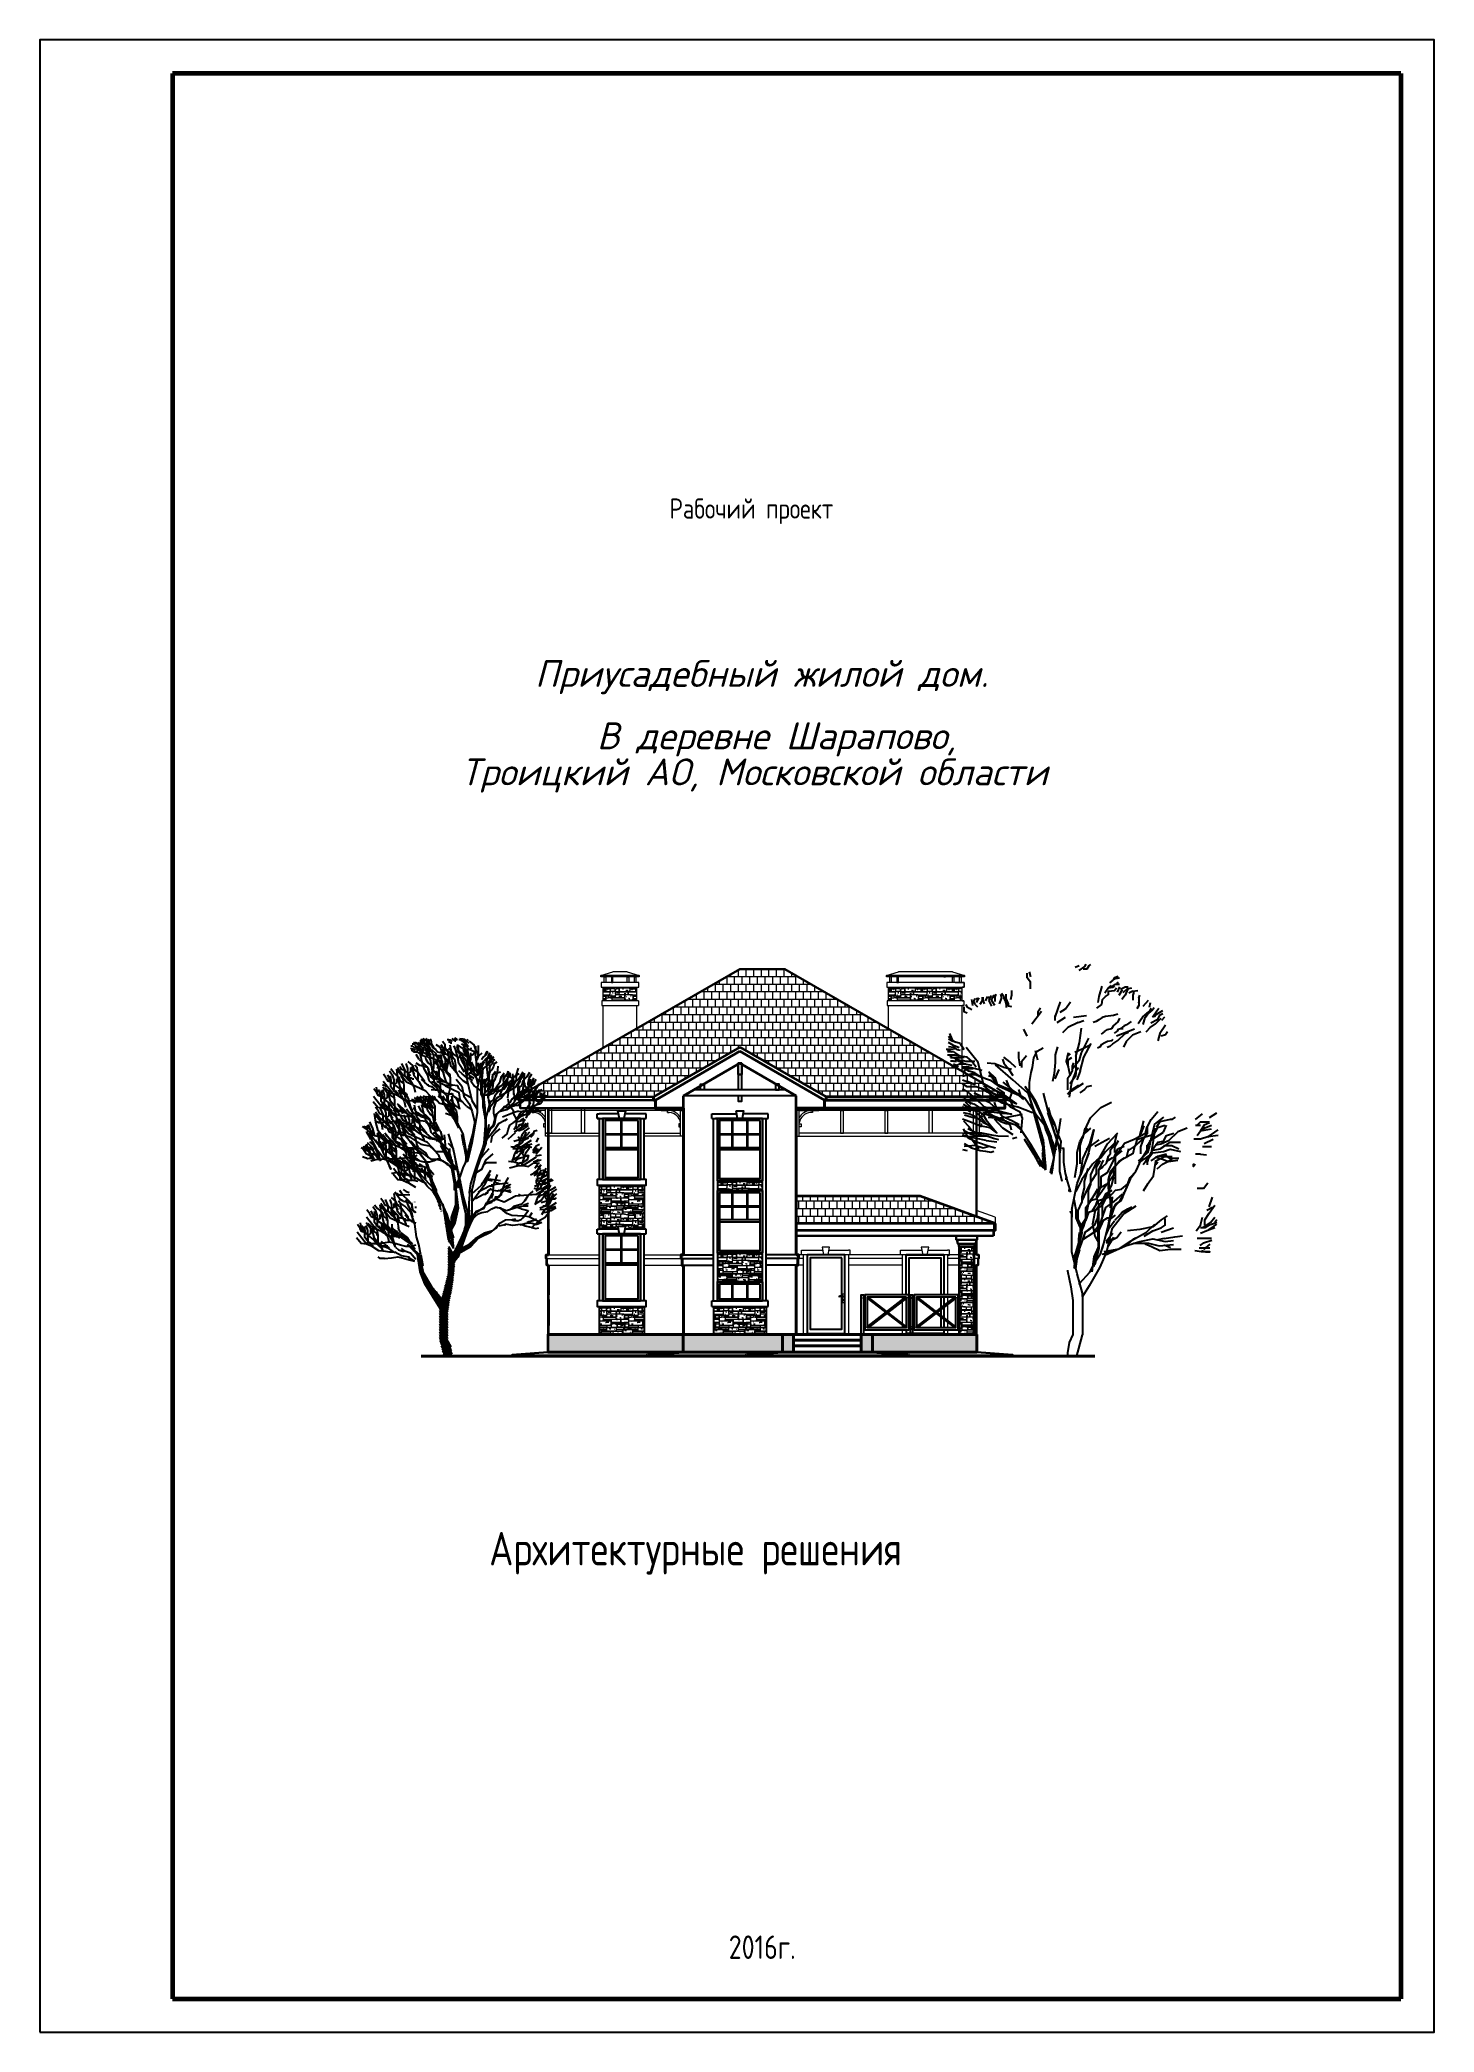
# Model space of a CAD drawing. Extents: x -12289450 to -10763036, y -7834513 to -6150123.
# Drawn here: x -11267018 to -11246228, y -7672261 to -7642561 of the extents above; entities that cross this region are included whole.
import ezdxf

# ---------------------------------------------------------------- set-up
doc = ezdxf.new("R2010")
doc.units = 0
doc.header["$LTSCALE"] = 25
doc.linetypes.add('HIDDEN2', pattern=[4.7625, 3.175, -1.5875])
for name, color, linetype in [('004-ВСПЛИНИИ', 15, 'Continuous'), ('005-РАЗМЕРЫ', 252, 'Continuous'), ('008-ШТРИХОВКА', 252, 'Continuous'), ('1TABL', 7, 'Continuous'), ('Annotation - Text', 7, 'Continuous'), ('zelen', 69, 'Continuous'), ('Крыши', 7, 'Continuous'), ('Новое', 51, 'Continuous')]:
    doc.layers.add(name, color=color, linetype=linetype)
for name, color, linetype, lineweight in [('RAZMER', 7, 'Continuous', 9), ('Двери ArchiCAD_Ном_пера__41', 7, 'Continuous', 9), ('Двери демонтаж', 15, 'Continuous', 9), ('Интерьер - Лестница_Ном_пера__21', 7, 'Continuous', 40), ('СТЕНЫ', 5, 'Continuous', 40), ('тонк', 7, 'Continuous', 20)]:
    doc.layers.add(name, color=color, linetype=linetype, lineweight=lineweight)
doc.styles.add('gismo', font='isocpeui.ttf')
doc.styles.add('GOST 2.304', font='cs_gost2304.shx')

msp = doc.modelspace()

# ---------------------------------------------------------------- texts
at = {"lineweight": 25, "ltscale": 75, "style": 'GOST 2.304'}
msp.add_text('Архитектурные решения', height=500, dxfattribs=at).set_placement((-11260319, -7665302.9))
at = {"linetype": 'Continuous', "lineweight": 25, "ltscale": 10, "insert": (-11257629.2, -7649398.5), "char_height": 300, "width": 6889.569, "attachment_point": 1, "style": 'GOST 2.304'}
msp.add_mtext('Рабочий проект', dxfattribs=at)
at = {"layer": '1TABL', "linetype": 'Continuous', "lineweight": 25, "ltscale": 10, "insert": (-11256746.6, -7670819.6), "char_height": 350, "width": 4496.8, "attachment_point": 1, "style": 'GOST 2.304'}
msp.add_mtext('2016г.', dxfattribs=at)
at = {"layer": 'Annotation - Text', "color": 0, "lineweight": 40, "style": 'gismo'}
for s, p in [('Приусадебный жилой дом.', (-11259636, -7652207.1)), ('В деревне Шарапово, ', (-11258712, -7653136.5)), ('Троицкий АО, Московской области ', (-11260741.2, -7653674.3))]:
    msp.add_text(s, height=400, dxfattribs=at).set_placement(p)

# ---------------------------------------------------------------- blocks, each defined once
blk = doc.blocks.new('z_3')
at = {"color": 253}
for p, q in [((-846.15, 2480), (-334.15, 1594.5)), ((-364.65, 1158.7), (-124.55, 743.25))]:
    blk.add_line(p, q, dxfattribs=at)
for points in [[(-1226.05, 9300), (-1226.05, 9305.1), (-1242.55, 9305.1), (-1242.55, 9310.2)], [(-1097.75, 9317.8), (-1097.75, 9322.9), (-1128.2, 9341.95), (-1185.4, 9373.7), (-1234.95, 9382.6)], [(-1106.6, 9208.55), (-1115.5, 9208.55), (-1129.5, 9212.35), (-1153.65, 9218.7), (-1170.15, 9218.7), (-1170.15, 9228.85), (-1179.05, 9228.85), (-1179.05, 9232.7), (-1185.4, 9232.7), (-1185.4, 9239.05), (-1193, 9239.05), (-1201.9, 9242.85), (-1209.55, 9242.85), (-1217.15, 9247.9), (-1233.65, 9247.9)], [(-1226.05, 9300), (-1185.4, 9300), (-1179.05, 9294.95), (-1170.15, 9294.95)], [(-1055.8, 9354.65), (-1097.75, 9401.65), (-1140.95, 9437.25), (-1198.1, 9437.25)], [(-1170.15, 9294.95), (-1113, 9258.1)], [(-1062.15, 9447.4), (-1163.8, 9488.05)], [(-1158.7, 9204.75), (-1053.25, 9204.75), (-965.6, 9148.8), (-881.75, 9092.9), (-881.75, 9109.45), (-921.15, 9176.8), (-985.95, 9306.35), (-983.4, 9303.85), (-983.4, 9298.75)], [(-1113, 9494.4), (-1077.4, 9475.35), (-1040.55, 9456.3), (-1026.6, 9437.25), (-983.4, 9432.15), (-940.2, 9432.15), (-935.1, 9432.15), (-935.1, 9428.35), (-927.5, 9428.35), (-927.5, 9423.25), (-921.15, 9423.25), (-977.05, 9447.4), (-1026.6, 9488.05)], [(-1113, 9373.7), (-1026.6, 9364.8), (-969.4, 9314), (-912.25, 9261.9), (-877.95, 9239.05), (-877.95, 9232.7)], [(-1040.55, 9275.85), (-1040.55, 9279.7), (-1049.45, 9286.05), (-1055.8, 9289.85), (-1062.15, 9294.95), (-1069.8, 9298.75), (-1069.8, 9303.85), (-1077.4, 9308.9), (-1083.75, 9308.9), (-1091.4, 9314), (-1091.4, 9317.8), (-1097.75, 9317.8)], [(-985.95, 8972.25), (-1073.6, 9120.85)], [(-1018.95, 9198.35), (-1026.6, 9198.35), (-1035.5, 9208.55), (-1043.1, 9208.55), (-1052, 9218.7), (-1059.6, 9218.7), (-1059.6, 9222.5), (-1065.95, 9222.5), (-1065.95, 9239.05)], [(-1062.15, 9447.4), (-1012.6, 9414.35), (-955.45, 9373.7), (-891.9, 9341.95), (-797.9, 9322.9), (-740.7, 9314), (-697.5, 9289.85), (-655.6, 9239.05), (-625.1, 9230.15), (-612.4, 9230.15), (-612.4, 9223.8)], [(-983.4, 9303.85), (-1055.8, 9354.65)], [(-1040.55, 9275.85), (-1034.2, 9275.85), (-1034.2, 9270.8), (-1026.6, 9270.8), (-1026.6, 9267), (-1012.6, 9267)], [(-1034.2, 9232.7), (-1040.55, 9232.7), (-1040.55, 9239.05)], [(-1026.6, 9239.05), (-1026.6, 9232.7)], [(-1018.95, 9186.95), (-1018.95, 9198.35)], [(-1010.05, 9261.9), (-881.75, 9221.25)], [(-980.85, 9202.2), (-964.35, 9202.2), (-964.35, 9198.35), (-956.7, 9192), (-950.35, 9192), (-950.35, 9186.95), (-940.2, 9181.85), (-926.2, 9181.85)], [(-848.7, 9423.25), (-899.55, 9475.35), (-969.4, 9513.45)], [(-969.4, 9216.15), (-969.4, 9219.95)], [(-965.6, 9563), (-931.3, 9531.25), (-880.45, 9498.2), (-823.3, 9466.45), (-780.1, 9423.25), (-766.15, 9378.8), (-701.35, 9341.95), (-672.1, 9326.7), (-644.15, 9298.75), (-644.15, 9289.85)], [(-456.15, 8110.85), (-456.15, 8136.25), (-555.25, 8192.15), (-687.35, 8323), (-724.2, 8498.35), (-824.55, 8673.65), (-886.85, 8849), (-955.45, 9155.2)], [(-899.55, 9192), (-912.25, 9192), (-921.15, 9197.1), (-927.5, 9197.1), (-927.5, 9200.9), (-940.2, 9200.9), (-940.2, 9206)], [(-726.75, 9247.9), (-726.75, 9258.1), (-763.6, 9286.05), (-805.5, 9331.8), (-848.7, 9392.75), (-921.15, 9423.25)], [(-813.15, 9267), (-877.95, 9303.85), (-921.15, 9303.85)], [(-912.25, 9613.85), (-905.9, 9573.15), (-884.3, 9554.1), (-855.05, 9535.05), (-820.75, 9488.05), (-805.5, 9451.2), (-805.5, 9447.4), (-797.9, 9447.4), (-797.9, 9437.25), (-791.55, 9437.25)], [(-900.8, 9193.3), (-837.3, 9176.8), (-772.5, 9148.8), (-748.35, 9064.95), (-683.55, 9009.05), (-640.35, 8944.25), (-640.35, 8927.75)], [(-618.75, 9419.45), (-647.95, 9428.35), (-683.55, 9447.4), (-697.5, 9475.35), (-726.75, 9513.45), (-748.35, 9535.05), (-754.7, 9535.05), (-813.15, 9550.3), (-848.7, 9563), (-891.9, 9573.15)], [(-640.35, 8819.75), (-708.95, 8875.65), (-772.5, 8972.25), (-792.8, 9052.25), (-881.75, 9092.9)], [(-877.95, 9232.7), (-877.95, 9239.05), (-877.95, 9232.7), (-870.3, 9232.7), (-870.3, 9228.85), (-853.8, 9228.85), (-853.8, 9232.7), (-862.7, 9239.05)], [(-675.9, 9361), (-675.9, 9369.9), (-683.55, 9369.9), (-706.4, 9392.75), (-748.35, 9447.4), (-748.35, 9507.1), (-797.9, 9559.2), (-863.95, 9613.85)], [(-848.7, 9423.25), (-820.75, 9354.65), (-820.75, 9350.85)], [(-813.15, 9267), (-785.2, 9242.85), (-776.3, 9242.85), (-773.75, 9239.05), (-759.8, 9232.7), (-759.8, 9228.85), (-710.25, 9228.85)], [(-797.9, 9613.85), (-754.7, 9577), (-726.75, 9550.3), (-726.75, 9494.4), (-719.1, 9437.25), (-712.75, 9410.55), (-712.75, 9401.65)], [(-687.35, 9192), (-750.9, 9192), (-759.8, 9198.35), (-766.15, 9198.35), (-766.15, 9202.2), (-790.25, 9202.2)], [(-748.35, 9535.05), (-754.7, 9535.05)], [(-708.95, 9120.85), (-748.35, 9193.3)], [(-728, 9249.2), (-683.55, 9176.8), (-620, 9109.45)], [(-719.1, 9585.9), (-697.5, 9559.2), (-691.15, 9494.4), (-640.35, 9428.35), (-604.8, 9392.75), (-590.8, 9364.8), (-590.8, 9361)], [(-620, 9037), (-708.95, 9120.85)], [(-555.25, 9110.7), (-687.35, 9373.7)], [(-590.8, 9419.45), (-612.4, 9451.2), (-612.4, 9498.2), (-625.1, 9554.1), (-655.6, 9585.9)], [(-618.75, 9410.55), (-618.75, 9419.45)], [(-599.7, 9362.25), (-491.7, 9289.85), (-426.9, 9204.75), (-298.6, 9176.8), (-214.75, 9148.8), (-149.95, 9137.4), (-149.95, 9120.85)], [(-343.05, 8831.2), (-343.05, 8847.7), (-382.45, 8927.75), (-426.9, 9037), (-467.55, 9148.8), (-599.7, 9261.9)], [(-560.3, 9367.35), (-560.3, 9377.5), (-569.2, 9382.6), (-576.8, 9388.95), (-576.8, 9396.55), (-590.8, 9419.45)], [(-555.25, 9110.7), (-555.25, 8911.25), (-555.25, 8716.85), (-587, 8630.45), (-587, 8586)], [(-560.3, 9367.35), (-552.7, 9357.2), (-552.7, 9336.85)], [(-555.25, 9064.95), (-555.25, 9037)], [(-405.3, 9118.35), (-405.3, 8970.95), (-500.6, 8850.25), (-543.8, 8850.25)], [(-383.7, 9114.5), (-288.4, 8898.55), (-383.7, 8934.1), (-426.9, 9019.25), (-513.3, 9139.95)], [(-170.25, 9137.4), (-298.6, 9221.25), (-343.05, 9334.3), (-467.55, 9418.15)], [(-318.9, 9129.75), (-318.9, 8892.2), (-387.5, 8673.65), (-387.5, 8455.15), (-349.4, 8217.55), (-349.4, 7960.9), (-349.4, 7898.65)], [(-193.15, 8777.85), (-193.15, 8959.5), (-245.2, 9114.5), (-331.6, 9235.2)], [(486.6, 8236.6), (349.35, 8323), (218.5, 8455.15), (81.3, 8716.85), (19.05, 8936.65), (-49.55, 9174.25), (-250.3, 9305.1), (-318.9, 9418.15)], [(-288.4, 9296.2), (-193.15, 9175.5)], [(-170.25, 9289.85), (-194.4, 9345.75), (-194.4, 9418.15), (-278.25, 9514.75)], [(-170.25, 9137.4), (-62.25, 9064.95), (2.5, 8996.35), (2.5, 8979.85)], [(21.6, 9522.35), (-35.6, 9559.2), (-44.5, 9559.2), (-50.85, 9564.3), (-91.5, 9564.3), (-91.5, 9569.35), (-108, 9569.35), (-108, 9574.45), (-138.5, 9574.45)], [(-82.6, 9025.6), (-120.7, 9287.3)], [(-99.1, 9512.2), (-82.6, 9512.2), (-75, 9507.1), (-67.35, 9507.1), (-58.45, 9503.3), (-50.85, 9503.3), (-50.85, 9496.95), (-44.5, 9496.95), (-44.5, 9493.15), (-35.6, 9493.15), (-35.6, 9482.95), (-19.1, 9482.95), (5.05, 9476.6)], [(-91.5, 9329.25), (60.95, 9123.4), (168.95, 9056.1), (321.4, 9028.15), (362.05, 8998.9), (406.55, 8998.9)], [(-52.1, 9419.45), (16.5, 9068.8), (85.1, 8981.1), (116.85, 8805.8), (116.85, 8631.75), (116.85, 8612.65), (142.3, 8612.65)], [(121.95, 9531.25), (107.95, 9531.25), (107.95, 9535.05), (100.35, 9535.05), (100.35, 9540.15), (94, 9540.15), (94, 9543.95), (85.1, 9550.3), (78.75, 9554.1), (72.4, 9559.2), (64.8, 9563), (64.8, 9568.1), (57.15, 9571.9), (50.8, 9571.9), (43.2, 9577), (43.2, 9582.05), (36.85, 9582.05), (36.85, 9587.15), (6.35, 9604.95)], [(425.6, 8970.95), (321.4, 9084.05), (148.65, 9236.5), (60.95, 9385.15)], [(78.75, 9618.9), (151.15, 9568.1), (151.15, 9563)], [(165.15, 9577), (107.95, 9629.05)], [(387.5, 8586), (318.9, 8699.05), (218.5, 8849), (186.75, 9024.3), (118.15, 9286.05)], [(149.9, 9373.7), (218.5, 9217.45), (456.1, 9067.5), (518.35, 8955.7), (618.7, 8673.65), (725.45, 8498.35), (786.4, 8262), (786.4, 8236.6)], [(168.95, 9413.1), (252.8, 9357.2), (252.8, 9372.45)], [(447.2, 8587.25), (410.35, 8762.6), (310, 8937.9), (247.75, 9113.25), (179.1, 9419.45)], [(256.6, 9568.1), (213.45, 9568.1)], [(336.65, 9587.15), (242.65, 9604.95)], [(252.8, 9357.2), (341.75, 9316.55), (362.05, 9236.5), (425.6, 9139.95), (494.2, 9084.05), (514.55, 9039.55), (514.55, 9028.15)], [(256.6, 9568.1), (321.4, 9531.25), (349.35, 9507.1), (358.25, 9507.1), (360.8, 9503.3), (374.8, 9496.95), (374.8, 9493.15), (424.35, 9493.15)], [(494.2, 9192), (494.2, 9208.55), (451, 9272.05), (386.2, 9329.25), (362.05, 9413.1), (297.3, 9441.05)], [(313.8, 9615.1), (313.8, 9618.9)], [(451, 9441.05), (406.55, 9513.45), (407.8, 9512.2), (407.8, 9522.35), (370.95, 9550.3), (329.05, 9596.05)], [(478.95, 9503.3), (437.05, 9554.1), (393.85, 9577), (336.65, 9587.15)], [(374.8, 9461.35), (383.65, 9456.3), (447.2, 9456.3)], [(514.55, 9300), (425.6, 9385.15), (386.2, 9457.55)], [(486.6, 8654.6), (486.6, 8911.25), (486.6, 9086.55), (418, 9261.9), (387.5, 9373.7)], [(451, 9441.05), (514.55, 9372.45)], [(462.45, 9590.95), (490.4, 9563), (490.4, 9554.1)], [(478.95, 9503.3), (509.45, 9493.15), (522.15, 9493.15), (522.15, 9488.05)], [(611.1, 8545.35), (478.95, 9283.5)], [(514.55, 9300), (622.55, 9244.1), (687.3, 9219.95), (707.65, 9112), (731.8, 8970.95), (731.8, 8943)], [(534.85, 9526.15), (667, 9413.1), (707.65, 9300), (752.1, 9192), (791.5, 9112), (791.5, 9095.45)], [(579.35, 9329.25), (579.35, 9300)], [(579.35, 8981.1), (579.35, 9175.5)], [(590.75, 9114.5), (633.95, 9114.5), (729.25, 9235.2), (729.25, 9382.6)], [(815.65, 9156.45), (747.05, 8937.9), (747.05, 8719.4), (785.15, 8481.8)], [(777.55, 8962.05), (810.55, 9078.95), (926.2, 9175.5)], [(815.65, 9156.45), (815.65, 9394.05)], [(1063.4, 9132.3), (963, 9049.75), (907.1, 8959.5)], [(1067.2, 9222.5), (1048.15, 9188.2), (1036.7, 9164.05), (1036.7, 9156.45), (1030.35, 9148.8), (1022.75, 9143.75), (1022.75, 9133.6), (1016.4, 9122.15), (1018.9, 9101.8)], [(1044.35, 8878.2), (1148.5, 9152.65)], [(1054.5, 9129.75), (1054.5, 9133.6), (1064.65, 9162.8)], [(1064.65, 9162.8), (1096.4, 9202.2)], [(1104.05, 9203.45), (1076.1, 9190.75), (1077.35, 9183.15)], [(1208.25, 9098), (1167.55, 9070.05), (1130.75, 9015.4), (1101.5, 9002.7), (1088.8, 9001.45), (1088.8, 8996.35)], [(1114.2, 9063.7), (1114.2, 9073.85), (1138.35, 9104.35), (1166.3, 9122.15)], [(1139.6, 9137.4), (1138.35, 9147.55), (1144.7, 9147.55), (1165.05, 9172.95)], [(1165.05, 8955.7), (1201.9, 9033.2), (1200.6, 9030.65), (1199.35, 9040.85), (1233.65, 9072.6)], [(-1983.25, 8411.95), (-2069.65, 8532.65)], [(-1750.75, 8024.45), (-1844.8, 8145.15), (-1844.8, 8291.25), (-1940.05, 8507.2)], [(-1888, 8627.9), (-1802.85, 8507.2), (-1750.75, 8352.2), (-1750.75, 8170.55), (-1750.75, 8049.85)], [(-1823.2, 8279.8), (-1854.95, 8480.55)], [(-1612.3, 8447.5), (-1750.75, 8568.2), (-1844.8, 8688.9)], [(-1677.1, 8680), (-1640.25, 8418.3), (-1571.65, 8155.3), (-1415.35, 7962.2), (-1308.65, 7767.8), (-1308.65, 7724.6)], [(-786.45, 8016.8), (-1367.1, 8281.05), (-1658, 8650.8)], [(-1387.4, 8448.8), (-1495.4, 8516.1), (-1647.85, 8721.95)], [(-1423, 8488.15), (-1423, 8635.55), (-1518.25, 8669.85), (-1561.45, 8756.25)], [(-1440.75, 8024.45), (-1440.75, 8199.75), (-1471.25, 8373.8), (-1539.85, 8461.5)], [(-1518.25, 8850.25), (-1423, 8635.55), (-1423, 8608.85), (-1423, 8574.55)], [(-1423, 8488.15), (-1327.7, 8367.45)], [(-1234.95, 8476.75), (-1407.75, 8629.2)], [(-1190.5, 8254.4), (-1327.7, 8367.45), (-1327.7, 8392.9), (-1327.7, 8513.55), (-1327.7, 8695.25), (-1379.8, 8850.25)], [(-1327.7, 8911.25), (-1190.5, 8790.55), (-1147.3, 8669.85), (-1052, 8608.85)], [(-1242.55, 8608.85), (-1327.7, 8547.9), (-1327.7, 8488.15)], [(-1246.4, 8330.6), (-1308.65, 8505.95)], [(-1242.55, 8608.85), (-1242.55, 8729.55)], [(-1217.15, 8761.3), (-1148.55, 8498.35), (-992.3, 8305.2), (-886.85, 8110.85), (-886.85, 8067.65)], [(-1130.75, 8532.65), (-1194.3, 8629.2), (-1214.6, 8709.25)], [(-1171.4, 8721.95), (-1106.6, 8664.75)], [(-1017.7, 8542.8), (-1049.45, 8716.85), (-1118.05, 8804.5)], [(-728, 8735.9), (-772.5, 8735.9), (-813.15, 8763.85), (-965.6, 8791.8), (-1073.6, 8859.15)], [(-822.05, 8274.7), (-822.05, 8312.85), (-1054.55, 8615.2)], [(-1017.7, 8367.45), (-1017.7, 8542.8)], [(-985.95, 8972.25), (-813.15, 8819.75), (-708.95, 8706.7), (-683.55, 8539), (-620, 8438.6), (-555.25, 8370)], [(-688.65, 8544.05), (-720.4, 8744.8)], [(-688.65, 8544.05), (-589.55, 8456.4), (-451.05, 8356.05)], [(57.15, 7277.4), (-232.5, 7647.1), (-523.45, 8281.05), (-655.6, 9020.5)], [(-640.35, 8819.75), (-620, 8775.3), (-620, 8763.85)], [(-405.3, 8367.45), (-543.8, 8488.15), (-637.8, 8574.55)], [(-620, 9037), (-512.05, 8979.85), (-447.25, 8957), (-426.9, 8847.7), (-402.75, 8706.7), (-402.75, 8678.75)], [(-543.8, 8635.55), (-448.5, 8453.85), (-448.5, 8392.9)], [(-232.5, 8545.35), (-523.45, 8915.05)], [(586.95, 7811), (418, 7898.65), (218.5, 8091.75), (186.75, 8174.35), (19.05, 8192.15), (-186.8, 8279.8), (-349.4, 8410.65), (-456.15, 8630.45)], [(-172.8, 8306.5), (-216, 8453.85), (-266.8, 8635.55), (-448.5, 8729.55)], [(-288.4, 8752.45), (-288.4, 8898.55), (-288.4, 8873.15), (-288.4, 8837.55)], [(-288.4, 8752.45), (-193.15, 8631.75), (-193.15, 8657.15), (-193.15, 8777.85)], [(-186.8, 8630.45), (-250.3, 8849)], [(-149.95, 8550.4), (-149.95, 8566.95), (-149.95, 8678.75), (-125.8, 8775.3), (-106.75, 8859.15), (-149.95, 8957), (-214.75, 9052.25)], [(-108, 8993.8), (-108, 8873.15), (-193.15, 8812.15), (-193.15, 8752.45)], [(-193.15, 8631.75), (-55.9, 8518.65), (-55.9, 8458.95)], [(-186.8, 8630.45), (-49.55, 8436.05), (-49.55, 8110.85), (-118.15, 7830.05), (-118.15, 7680.15), (-81.35, 7549.25)], [(-149.95, 8550.4), (-125.8, 8550.4), (-125.8, 8539)], [(142.3, 8569.5), (-14, 8762.6), (-82.6, 9025.6)], [(902.05, 8650.8), (769.9, 8095.6), (769.9, 7356.15), (611.1, 6432.5), (480.25, 5878.55), (480.25, 5984), (348.1, 6723.45), (57.15, 7277.4)], [(453.55, 8424.65), (315.05, 8536.45), (221.05, 8631.75)], [(348.1, 9020.5), (480.25, 8281.05), (611.1, 7725.85), (769.9, 7462.85), (769.9, 7356.15)], [(425.6, 8970.95), (451, 8803.25), (514.55, 8702.9), (579.35, 8634.25), (579.35, 8605.05), (598.4, 8605.05)], [(678.45, 8400.5), (579.35, 8456.4), (447.2, 8587.25)], [(456.1, 8392.9), (456.1, 8410.65), (486.6, 8654.6)], [(729.25, 8631.75), (590.75, 8752.45), (496.75, 8837.55)], [(711.45, 8458.95), (617.45, 8536.45), (522.15, 8570.75)], [(575.5, 8326.8), (537.4, 8484.35)], [(547.55, 8850.25), (547.55, 8893.45), (579.35, 8981.1)], [(590.75, 8898.55), (686.05, 8718.15), (686.05, 8657.15)], [(867.75, 8570.75), (729.25, 8631.75)], [(813.1, 8494.5), (799.15, 8640.6), (889.35, 8683.8), (924.9, 8774.05), (998.6, 8902.35)], [(871.55, 8864.25), (799.15, 8640.6), (801.65, 8613.95), (805.5, 8579.65)], [(829.6, 8636.8), (805.5, 8873.15)], [(959.2, 7650.9), (952.85, 7713.15), (927.45, 7968.55), (941.4, 8208.65), (919.8, 8425.9), (829.6, 8636.8)], [(857.55, 8594.9), (890.6, 8678.75), (923.65, 8790.55), (952.85, 8907.45), (1073.55, 9031.95)], [(860.1, 8578.35), (857.55, 8594.9)], [(894.4, 8870.6), (908.4, 8724.5)], [(935.05, 8433.55), (932.55, 8461.5), (941.4, 8603.8), (951.6, 8713.05), (1012.55, 8743.55), (1115.5, 8809.6), (1195.5, 8902.35), (1227.3, 8978.6)], [(1044.35, 8878.2), (1063.4, 8678.75), (1082.45, 8485.6), (1123.1, 8401.75), (1126.9, 8358.55)], [(1165.05, 8955.7), (1107.85, 8882), (1087.55, 8880.75), (1091.35, 8852.8), (1067.2, 8850.25), (1068.45, 8833.75), (1048.15, 8831.2), (1050.7, 8803.25)], [(1152.35, 8796.9), (1093.9, 8048.55)], [(1328.95, 8613.95), (1236.2, 8490.7), (1228.55, 8320.45), (1173.9, 8215), (1116.75, 8140.05), (1120.55, 8112.1), (1100.25, 8110.85)], [(1147.25, 8198.5), (1101.5, 8357.3), (1101.5, 8514.85)], [(1341.65, 8499.6), (1304.8, 8342.05), (1184.1, 8183.25), (1101.5, 8025.7), (1101.5, 7868.15), (1101.5, 7897.4), (1184.1, 7973.6), (1304.8, 8077.8), (1508.05, 8183.25), (1748.2, 8447.5)], [(1134.55, 7963.45), (1252.7, 8107), (1271.75, 8284.9), (1354.35, 8469.1), (1398.8, 8649.5), (1414.05, 8770.2)], [(1369.6, 8892.2), (1285.75, 8843.9), (1273, 8761.3), (1219.65, 8658.4), (1156.15, 8596.15), (1140.9, 8550.4), (1142.15, 8539)], [(1142.15, 8230.25), (1232.35, 8326.8), (1243.8, 8528.8)], [(1145.95, 8704.15), (1144.7, 8720.65), (1181.55, 8788)], [(2185.25, 8528.8), (1933.7, 8132.4), (1382.3, 7812.25), (1148.5, 7497.15)], [(1269.2, 8992.55), (1245.05, 8990), (1245.05, 8984.95), (1237.45, 8984.95), (1229.85, 8977.3), (1166.3, 8970.95)], [(1181.55, 8788), (1240, 8850.25), (1256.5, 8936.65), (1317.5, 8970.95)], [(1186.65, 9010.35), (1234.9, 9015.4), (1234.9, 9019.25), (1248.9, 9026.85), (1251.4, 9030.65), (1259.05, 9031.95), (1284.45, 9058.6)], [(1252.7, 8521.2), (1297.15, 8525), (1334, 8558.05), (1483.95, 8599.95)], [(1341.65, 8115.9), (1469.95, 8303.95), (1508.05, 8461.5), (1590.65, 8566.95)], [(1574.15, 8535.15), (1560.15, 8357.3), (1577.95, 8183.25), (1579.2, 8165.45), (1553.8, 8162.9)], [(1558.9, 8119.7), (1694.85, 8326.8), (1736.75, 8594.9)], [(1707.55, 8621.55), (1675.75, 8497.05), (1588.1, 8427.2), (1593.2, 8367.45)], [(1636.4, 8488.15), (1694.85, 8550.4)], [(1673.25, 8358.55), (1727.85, 8461.5), (1739.3, 8544.05)], [(1938.75, 8483.1), (1782.5, 8314.1), (1689.75, 8190.85)], [(1707.55, 8221.35), (1750.75, 8225.15), (1787.6, 8258.2), (1937.5, 8300.15), (2037.85, 8378.9), (2170, 8598.7)], [(1764.7, 8566.95), (1776.15, 8446.25), (1867.6, 8394.15), (1873.95, 8334.45)], [(1871.45, 8359.85), (1853.65, 8540.25)], [(1871.45, 8359.85), (1882.85, 8240.4), (1886.65, 8213.75), (1968, 8343.35), (1954, 8489.45), (2027.7, 8714.3)], [(2045.5, 8533.9), (1954, 8489.45), (1956.55, 8464.05), (1960.35, 8429.7)], [(2203.05, 8560.6), (2191.6, 8295.05), (2148.4, 8026.95), (2012.45, 7819.9)], [(2161.1, 8321.75), (2286.9, 8455.15), (2368.2, 8584.7)], [(2417.75, 8528.8), (2344.05, 8400.5), (2307.2, 8240.4), (2325, 8060), (2337.7, 7940.6), (2340.25, 7913.9), (2422.85, 8043.5), (2407.6, 8189.6), (2499.05, 8234.05), (2533.35, 8324.25), (2565.1, 8378.9)], [(-2369.5, 7858), (-2079.85, 7488.3)], [(-2229.75, 8058.75), (-2135.75, 7842.75), (-2229.75, 7877.05), (-2272.95, 7963.45), (-2359.35, 8084.15)], [(-2008.7, 7748.75), (-2145.9, 7849.1), (-2246.25, 7936.75), (-2276.75, 8137.5)], [(-2144.6, 8030.8), (-2114.15, 7831.3), (-2013.75, 7743.65), (-1876.55, 7643.3), (-1814.3, 7537.85), (-1677.1, 7405.7), (-1544.95, 7405.7), (-1407.75, 7362.5), (-1214.6, 7231.65)], [(-1941.35, 8136.25), (-2097.6, 8204.85)], [(-1086.3, 7697.9), (-1287.05, 7723.3), (-1417.9, 7742.4), (-1623.7, 7873.25), (-1792.7, 7943.1), (-1954.05, 7960.9), (-2092.55, 8136.25)], [(-2040.45, 7722.05), (-2040.45, 7903.75), (-2092.55, 8058.75)], [(-1788.9, 7938.05), (-2079.85, 8307.75)], [(-2040.45, 8118.45), (-1903.25, 7997.75), (-1860.05, 7877.05), (-1764.75, 7816.05)], [(-1954.05, 7938.05), (-1954.05, 7816.05), (-2040.45, 7756.35), (-2040.45, 7695.35)], [(-1983.25, 8411.95), (-1940.05, 8326.8), (-1844.8, 8291.25), (-1844.8, 8265.85), (-1844.8, 8231.5)], [(-1705.05, 7513.7), (-1861.3, 7706.8), (-1929.9, 7968.55)], [(-1829.55, 8013), (-1760.95, 7925.35), (-1730.45, 7750), (-1730.45, 7574.7), (-1730.45, 7556.9)], [(-1823.2, 8279.8), (-1724.1, 8192.15), (-1585.6, 8091.75), (-1523.35, 7986.3), (-1386.15, 7855.45)], [(-1750.75, 8204.85), (-1664.35, 8265.85), (-1664.35, 8386.5)], [(-1750.75, 8204.85), (-1750.75, 8145.15)], [(-1612.3, 7911.35), (-1750.75, 8024.45)], [(-1712.65, 8039.7), (-1618.65, 7919), (-1618.65, 7944.4)], [(-1612.3, 8447.5), (-1569.1, 8326.8), (-1473.8, 8265.85)], [(-1536.05, 7882.15), (-1599.6, 8056.2)], [(-1569.1, 7963.45), (-1336.6, 7911.35)], [(-1536.05, 7882.15), (-1436.95, 7706.8), (-1398.85, 7531.5)], [(-1396.3, 7746.2), (-1420.45, 7915.15), (-1524.6, 8028.25)], [(-1524.6, 7971.05), (-1485.25, 7943.1)], [(-1387.4, 8448.8), (-1234.95, 8420.85), (-1194.3, 8391.6), (-1151.1, 8391.6)], [(-1246.4, 8330.6), (-1146, 8155.3), (-1109.15, 7979.95)], [(-838.55, 7784.3), (-903.35, 7816.05), (-960.5, 7856.75)], [(-500.6, 8074), (-587, 8133.7), (-681, 8160.4), (-819.5, 8272.2), (-913.5, 8367.45)], [(-674.65, 7690.3), (-674.65, 7700.45), (-711.5, 7728.4), (-753.4, 7774.15), (-796.6, 7835.15), (-869.05, 7865.6)], [(-796.6, 7865.6), (-768.65, 7797), (-768.65, 7793.2)], [(-523.45, 7725.85), (-786.45, 8016.8)], [(-592.05, 7732.2), (-592.05, 7741.1), (-620, 7769.05), (-649.25, 7784.3), (-712.75, 7821.15), (-728, 7865.6)], [(-724.2, 8220.1), (-724.2, 8194.7)], [(-696.25, 7889.75), (-653.05, 7835.15), (-630.2, 7812.25), (-623.85, 7812.25), (-623.85, 7802.1)], [(-627.65, 8063.8), (-387.5, 8040.95), (-222.35, 7958.35), (-101.65, 7935.5), (-19.1, 7935.5)], [(-612.4, 8306.5), (-517.1, 8272.2), (-423.1, 8194.7), (-336.7, 8074), (-284.6, 7987.6), (-241.4, 7987.6)], [(-538.7, 7802.1), (-538.7, 7807.2), (-551.4, 7835.15), (-588.25, 7870.7)], [(-538.7, 7861.8), (-523.45, 7838.95), (-523.45, 7831.3), (-517.1, 7824.95), (-508.2, 7819.9), (-508.2, 7809.7), (-500.6, 7799.55), (-500.6, 7779.25)], [(-500.6, 8074), (-500.6, 8047.3)], [(-216, 8194.7), (-448.5, 8306.5)], [(-290.95, 7776.7), (-415.45, 7860.55)], [(-405.3, 8367.45), (-266.8, 8306.5), (-216, 8306.5)], [(-148.65, 7471.75), (-260.45, 7696.65), (-378.65, 7921.5)], [(-142.3, 7788.1), (-142.3, 7860.55), (-226.15, 7957.1), (-270.65, 8040.95)], [(71.15, 7379), (2.5, 7616.6), (-196.95, 7747.45), (-265.55, 7859.25)], [(-216, 8194.7), (-77.5, 8194.7), (17.75, 8194.7)], [(259.15, 7755.1), (222.3, 7958.35), (19.05, 8063.8), (-184.25, 8168)], [(-172.8, 8306.5), (-172.8, 8272.2)], [(-19.1, 7958.35), (55.9, 7860.55), (304.9, 7701.75)], [(138.45, 7423.5), (69.85, 7511.15), (0, 7861.8)], [(17.75, 7925.35), (17.75, 7935.5), (8.9, 7935.5), (8.9, 7939.3)], [(17.75, 7925.35), (33, 7925.35), (57.15, 7919)], [(138.45, 8378.9), (304.9, 8168), (372.25, 7860.55), (537.4, 7619.15), (620, 7385.35), (694.95, 7091.9), (694.95, 6995.35)], [(453.55, 8424.65), (547.55, 8397.95), (633.95, 8338.25)], [(575.5, 8326.8), (694.95, 8168), (898.25, 8010.45), (898.25, 7958.35)], [(797.85, 8338.25), (711.45, 8458.95)], [(1018.9, 7182.1), (1018.9, 7235.45), (1018.9, 7498.45), (980.8, 7762.7), (898.25, 7920.25), (898.25, 8183.25), (898.25, 8363.65)], [(992.25, 8389.05), (908.4, 8161.65)], [(928.7, 7823.7), (1002.4, 7953.3), (1088.8, 8039.7), (1180.3, 8082.9)], [(1179, 8352.2), (1092.6, 8256.95), (968.1, 8123.55)], [(980.8, 7830.05), (1018.9, 8040.95)], [(1002.4, 8212.45), (1078.65, 8403.05)], [(1002.4, 8212.45), (1007.5, 8152.75)], [(1015.1, 8117.2), (1142.15, 8230.25)], [(1018.9, 8040.95), (1018.9, 8251.85)], [(1134.55, 7963.45), (1040.5, 7897.4), (1043.05, 7873.25)], [(1388.65, 8068.9), (1262.85, 7944.4), (1171.4, 7908.8), (1091.35, 7840.2), (1093.9, 7814.8)], [(1147.25, 7603.9), (1101.5, 7868.15)], [(1147.25, 8115.9), (1147.25, 8198.5)], [(1748.2, 8288.7), (1590.65, 8077.8), (1425.5, 8025.7), (1304.8, 7868.15), (1266.65, 7762.7), (1184.1, 7686.5)], [(1748.2, 8183.25), (1665.6, 8002.85), (1508.05, 7814.8), (1341.65, 7686.5), (1266.65, 7498.45), (1266.65, 7340.9), (1304.8, 7182.1), (1304.8, 7137.6)], [(1302.25, 7982.5), (1299.7, 8007.9), (1489, 8026.95), (1485.2, 8061.3)], [(1341.65, 8093.05), (1341.65, 8115.9)], [(1388.65, 8068.9), (1473.75, 8173.1)], [(1476.3, 7871.95), (1472.5, 7915.15), (1558.9, 8119.7)], [(1706.25, 7807.2), (1726.6, 7985.05), (1807.9, 8169.25), (1853.65, 8349.7)], [(1748.2, 8183.25), (1988.3, 8342.05)], [(1886.65, 8213.75), (1759.6, 8089.25), (1766, 8028.25)], [(1928.6, 7873.25), (1843.5, 7769.05)], [(1885.4, 7912.65), (1885.4, 8168), (1885.4, 8211.2)], [(2842.1, 7875.8), (2750.6, 7779.25), (2623.55, 7666.15), (2629.9, 7661.05), (2502.85, 7548), (2452.05, 7436.2), (2327.55, 7292.6), (2197.95, 7279.9), (2064.55, 7222.75), (1885.4, 7072.85)], [(2027.7, 7908.8), (1891.75, 7701.75)], [(1910.8, 7765.25), (1893.05, 7939.3)], [(2356.75, 8168), (2237.35, 8063.8), (2034.05, 7958.35), (1913.35, 7807.2)], [(2041.7, 8077.8), (2041.7, 8065.1), (1956.55, 7858)], [(2031.5, 7883.4), (2013.7, 8057.45), (2027.7, 8235.35), (2087.4, 8329.35)], [(2036.6, 7601.35), (2229.7, 7752.55), (2389.8, 7837.65), (2549.9, 7871.95), (2669.3, 8060)], [(2161.1, 8321.75), (2130.6, 8197.2), (2041.7, 8127.35), (2048.05, 8067.65)], [(2297.05, 8079.05), (2170, 7966), (2117.9, 7854.2)], [(2121.7, 7840.2), (2270.35, 7882.15), (2372, 7960.9)], [(2340.25, 7913.9), (2214.45, 7789.4), (2219.55, 7795.75), (2302.15, 7925.35)], [(2322.45, 8094.3), (2231, 8146.4), (2218.3, 8267.1)], [(2237.35, 7860.55), (2394.85, 7860.55)], [(2297.05, 8079.05), (2387.25, 8175.6), (2398.7, 8378.9)], [(2327.55, 8034.6), (2322.45, 8094.3)], [(2420.3, 7911.35), (2360.55, 7817.35), (2347.85, 7639.45), (2364.4, 7465.4), (2366.9, 7447.65), (2341.5, 7445.1)], [(2345.35, 7401.9), (2482.55, 7609), (2524.45, 7877.05)], [(2356.75, 8168), (2356.75, 8273.45), (2394.85, 8326.8)], [(2380.9, 7649.65), (2374.55, 7709.35), (2463.5, 7779.25), (2493.95, 7903.75), (2619.75, 8037.15)], [(2640.1, 8229), (2387.25, 7832.6)], [(2394.85, 7860.55), (2560.05, 7905), (2598.15, 8010.45), (2748.05, 8063.8)], [(2481.25, 8414.5), (2407.6, 8189.6), (2410.1, 8164.2), (2413.95, 8129.9)], [(2629.9, 7661.05), (2721.4, 7757.65), (2731.55, 7960.9)], [(2814.15, 7996.5), (2741.7, 7771.6), (2831.95, 7816.05), (2866.25, 7906.3)], [(-1245.1, 7249.45), (-1377.25, 7249.45), (-1576.7, 7274.85), (-1707.55, 7293.9), (-1914.65, 7424.75), (-2082.35, 7493.35), (-2245, 7512.4), (-2382.2, 7687.75)], [(-2074.75, 6615.45), (-2231, 6808.55), (-2299.6, 7071.55), (-2337.75, 7334.55)], [(-2317.4, 7304.05), (-2027.75, 6934.35), (-1447.1, 6670.1)], [(-2048.05, 7102.05), (-2156.05, 7170.65), (-2308.5, 7375.2)], [(-2177.65, 7503.55), (-2082.35, 7288.8), (-2177.65, 7323.1), (-2220.85, 7409.5), (-2307.25, 7530.2)], [(-2040.45, 7574.7), (-2135.75, 7695.35), (-2135.75, 7842.75), (-2135.75, 7816.05), (-2135.75, 7781.75)], [(-1988.35, 7348.55), (-2040.45, 7503.55), (-2126.85, 7624.2)], [(-2082.35, 7685.2), (-1988.35, 7564.5), (-1849.85, 7443.8), (-1806.65, 7323.1), (-1712.65, 7262.15)], [(-1849.85, 6908.95), (-1988.35, 7020.75), (-2082.35, 7141.45), (-2082.35, 7288.8), (-2082.35, 7262.15), (-2082.35, 7227.85)], [(-2067.1, 7282.45), (-1894.35, 7130), (-1790.15, 7018.2), (-1766, 6849.2)], [(-2049.35, 7457.8), (-2037.9, 7661.05)], [(-2040.45, 7601.35), (-2040.45, 7722.05)], [(-1903.25, 7403.15), (-1903.25, 7462.85), (-2040.45, 7574.7), (-2040.45, 7601.35)], [(-1923.55, 7504.8), (-1992.15, 7549.25)], [(-1988.35, 7166.85), (-1988.35, 7348.55)], [(-1988.35, 7202.4), (-1901.95, 7262.15)], [(-1652.95, 6958.5), (-1809.2, 7151.6), (-1877.8, 7414.6), (-1914.65, 7677.6)], [(-1901.95, 7262.15), (-1901.95, 7382.85)], [(-1790.15, 7185.9), (-1854.95, 7282.45), (-1875.3, 7362.5)], [(-1830.8, 7375.2), (-1766, 7319.3)], [(-1777.45, 7459.05), (-1708.85, 7371.4), (-1678.35, 7196.05), (-1678.35, 7020.75), (-1678.35, 7002.95)], [(-1625, 7445.1), (-1734.25, 7513.7)], [(-1713.9, 7269.75), (-1482.7, 6966.1), (-1482.7, 6929.25)], [(-1705.05, 7513.7), (-1599.6, 7319.3)], [(-1472.55, 7473.05), (-1645.3, 7625.5)], [(-1368.35, 7361.25), (-1472.55, 7473.05), (-1645.3, 7625.5)], [(-1393.75, 7367.6), (-1530.95, 7480.65), (-1626.25, 7574.7)], [(-1625, 7445.1), (-1472.55, 7417.15), (-1433.15, 7389.2), (-1388.65, 7389.2)], [(-1370.9, 7076.65), (-1464.9, 7112.2), (-1508.1, 7197.35), (-1594.5, 7318.05)], [(-1483.95, 7326.95), (-1546.2, 7502.25)], [(-1464.9, 7292.6), (-1370.9, 7076.65), (-1370.9, 6930.55), (-1275.6, 6809.85), (-1275.6, 6835.25), (-1275.6, 6955.95), (-1275.6, 7137.6), (-1327.7, 7292.6), (-1414.1, 7413.3)], [(-1200.65, 7395.55), (-1285.75, 7583.55), (-1400.1, 7757.65)], [(-1370.9, 7474.3), (-1275.6, 7353.6), (-1138.4, 7232.9), (-1095.2, 7112.2), (-999.9, 7051.25)], [(-1313.7, 7757.65), (-1313.7, 7734.75), (-1227.3, 7454)], [(-1189.2, 7747.45), (-1189.2, 7752.55), (-1220.95, 7752.55)], [(-1165.05, 7203.7), (-1203.2, 7465.4)], [(-1200.65, 7395.55), (-1107.9, 7319.3), (-994.8, 7281.2), (-935.1, 7281.2)], [(-1189.2, 7747.45), (-1173.95, 7747.45), (-1173.95, 7742.4), (-1133.3, 7742.4), (-1125.7, 7737.3), (-1116.8, 7737.3)], [(-1157.45, 7685.2), (-1165.05, 7690.3), (-1180.3, 7690.3)], [(-913.5, 7234.2), (-1021.5, 7301.5), (-1173.95, 7507.35)], [(-1157.45, 7685.2), (-1149.8, 7685.2), (-1140.95, 7681.4), (-1133.3, 7681.4), (-1133.3, 7675.05), (-1125.7, 7675.05), (-1125.7, 7671.25), (-1116.8, 7671.25), (-1116.8, 7661.05), (-1101.55, 7661.05)], [(-1134.55, 7597.55), (-1064.7, 7246.9), (-996.1, 7159.2), (-965.6, 6985.15), (-965.6, 6809.85), (-965.6, 6790.8)], [(-960.5, 7709.35), (-974.5, 7709.35), (-974.5, 7713.15), (-982.1, 7713.15), (-982.1, 7718.25), (-988.45, 7718.25), (-988.45, 7722.05), (-996.1, 7728.4), (-1002.45, 7732.2), (-1010.05, 7737.3), (-1017.7, 7741.1), (-1017.7, 7746.2), (-1024.05, 7751.25), (-1031.65, 7751.25), (-1039.3, 7756.35), (-1039.3, 7760.15), (-1045.65, 7760.15), (-1045.65, 7765.25), (-1074.85, 7784.3), (-1132.05, 7816.05)], [(-518.4, 7504.8), (-687.35, 7504.8), (-923.65, 7680.15), (-1118.05, 7811)], [(-1118.05, 7737.3), (-1060.9, 7700.45)], [(-1086.3, 7697.9), (-955.45, 7697.9)], [(-860.15, 7704.25), (-916.05, 7756.35), (-974.5, 7807.2), (-1060.9, 7816.05)], [(-848.7, 7697.9), (-1054.55, 7849.1)], [(-1045.65, 7844), (-1002.45, 7797), (-931.3, 7746.2), (-931.3, 7741.1)], [(-951.6, 7302.8), (-1034.2, 7356.15)], [(-1021.5, 7563.25), (-932.55, 7414.6), (-759.8, 7262.15), (-932.55, 7414.6)], [(-957.95, 7704.25), (-828.4, 7663.6)], [(-951.6, 7302.8), (-748.35, 7227.85), (-590.8, 7039.8), (-341.8, 6792.05), (-266.8, 6527.8)], [(-587, 7262.15), (-655.6, 7318.05), (-720.4, 7414.6), (-740.7, 7494.65), (-828.4, 7535.3), (-828.4, 7551.8), (-869.05, 7619.15), (-932.55, 7748.75)], [(-828.4, 7535.3), (-913.5, 7591.2)], [(-771.2, 7116), (-834.75, 7291.35), (-903.35, 7597.55)], [(-759.8, 7709.35), (-825.85, 7746.2), (-869.05, 7746.2)], [(-825.85, 7675.05), (-825.85, 7681.4), (-860.15, 7704.25)], [(-860.15, 7634.4), (-847.45, 7634.4)], [(-848.7, 7697.9), (-762.3, 7545.45)], [(-720.4, 7591.2), (-785.2, 7619.15), (-848.7, 7635.65)], [(-838.55, 7784.3), (-745.8, 7765.25), (-687.35, 7756.35), (-645.45, 7732.2), (-602.25, 7681.4), (-573, 7672.5), (-560.3, 7672.5), (-560.3, 7666.15)], [(-824.55, 7681.4), (-824.55, 7675.05), (-818.2, 7675.05), (-818.2, 7671.25), (-801.7, 7671.25), (-801.7, 7675.05), (-810.6, 7681.4)], [(-759.8, 7709.35), (-731.85, 7685.2), (-724.2, 7685.2), (-721.65, 7681.4), (-706.4, 7675.05), (-706.4, 7671.25), (-658.15, 7671.25)], [(-655.6, 7149.05), (-759.8, 7262.15)], [(-634, 7634.4), (-697.5, 7634.4), (-706.4, 7640.75), (-714.05, 7640.75), (-714.05, 7644.55), (-738.2, 7644.55)], [(-720.4, 7591.2), (-696.25, 7507.35), (-631.45, 7451.45), (-587, 7386.65), (-587, 7370.1)], [(-567.95, 7479.4), (-655.6, 7563.25), (-696.25, 7635.65)], [(-675.9, 7691.55), (-631.45, 7619.15), (-567.95, 7551.8)], [(-503.15, 7553.1), (-634, 7816.05)], [(-470.1, 6723.45), (-602.25, 7462.85)], [(-587, 7262.15), (-567.95, 7217.65), (-567.95, 7206.25)], [(-547.6, 7804.65), (-439.6, 7732.2), (-374.8, 7647.1), (-246.5, 7619.15), (-161.35, 7591.2)], [(-503.15, 7159.2), (-503.15, 7353.6), (-503.15, 7553.1)], [(-290.95, 7776.7), (-246.5, 7663.6), (-118.15, 7579.75), (-8.9, 7507.35), (54.6, 7438.75), (54.6, 7422.2)], [(-193.15, 7556.9), (-279.55, 7677.6)], [(-186.8, 7348.55), (-19.1, 7286.25)], [(221.05, 6892.4), (76.2, 7177), (-148.65, 7471.75)], [(-142.3, 7788.1), (-118.15, 7732.2)], [(194.35, 7011.85), (38.1, 7204.95), (-30.5, 7467.95), (-68.6, 7729.7)], [(-39.4, 7771.6), (113.05, 7565.8), (221.05, 7498.45)], [(134.65, 7315.5), (39.35, 7375.2), (-3.85, 7495.9)], [(71.15, 7379), (133.4, 7159.2)], [(113.05, 7827.5), (202, 7678.85)], [(138.45, 7423.5), (168.95, 7248.15), (168.95, 7074.1), (168.95, 7055.05), (194.35, 7055.05)], [(171.5, 7728.4), (240.1, 7465.4)], [(454.8, 7544.2), (259.15, 7755.1)], [(454.8, 7544.2), (620, 7438.75)], [(1002.4, 7259.6), (974.45, 7443.8), (950.3, 7523.85), (950.3, 7656)], [(980.8, 7776.7), (980.8, 7830.05)], [(1020.2, 7166.85), (1088.8, 7362.5)], [(1034.15, 7171.95), (1191.7, 7725.85)], [(1527.1, 7471.75), (1355.6, 7305.35), (1328.95, 7213.85), (1297.15, 7027.1), (1243.8, 6930.55), (1152.35, 6844.15), (1098.95, 6694.2), (1040.5, 6507.45)], [(1153.6, 7509.9), (1153.6, 7490.8), (1101.5, 7377.75)], [(1147.25, 7551.8), (1147.25, 7603.9)], [(1297.15, 7102.05), (1328.95, 7288.8), (1500.45, 7438.75), (1612.25, 7568.3)], [(1731.65, 7640.75), (1552.55, 7490.8), (1332.75, 7292.6)], [(1988.3, 7657.25), (1793.95, 7528.95), (1665.6, 7446.35), (1469.95, 7393)], [(2025.15, 7405.7), (1896.85, 7367.6), (1697.35, 7285), (1541.1, 7225.3)], [(1581.75, 7512.4), (1711.35, 7525.15), (1908.25, 7569.6)], [(1870.15, 7648.35), (1698.65, 7523.85)], [(1748.2, 7596.25), (1710.1, 7776.7)], [(1732.95, 7635.65), (1783.75, 7680.15), (1834.6, 7781.75), (1851.1, 7781.75), (1851.1, 7791.95)], [(1748.2, 7596.25), (1868.9, 7438.75), (1868.9, 7333.3), (1951.45, 7175.75), (1951.45, 7070.3), (1951.45, 7024.55)], [(1904.45, 7715.7), (1904.45, 7692.85), (1870.15, 7648.35)], [(2006.1, 7581.05), (1904.45, 7581.05)], [(1938.75, 7761.45), (2166.2, 7836.4)], [(1951.45, 6919.1), (1988.3, 7175.75), (2072.15, 7333.3), (2191.6, 7438.75)], [(1988.3, 7657.25), (2237.35, 7762.7), (2394.85, 7814.8)], [(2006.1, 7581.05), (2006.1, 7591.2), (2041.7, 7591.2), (2041.7, 7612.8)], [(2025.15, 7405.7), (2225.9, 7399.35), (2433, 7401.9), (2563.85, 7414.6)], [(2261.45, 7455.25), (2176.35, 7351.05), (2050.55, 7226.55)], [(2089.95, 7264.65), (2087.4, 7290.1), (2275.45, 7309.15), (2271.65, 7343.45)], [(2219.55, 7795.75), (2093.75, 7671.25)], [(2378.35, 7658.55), (2378.35, 7635.65), (2242.4, 7438.75)], [(2258.95, 7197.35), (2345.35, 7401.9)], [(2271.65, 7343.45), (2499.05, 7418.4)], [(2492.7, 7424.75), (2591.8, 7443.8), (2671.85, 7509.9)], [(2515.55, 7575.95), (2591.8, 7609), (2694.7, 7642), (2746.8, 7703), (2746.8, 7736.05)], [(2551.15, 7849.1), (2563.85, 7728.4), (2655.35, 7676.3)], [(2718.85, 7410.8), (2619.75, 7391.7), (2567.65, 7410.8)], [(2741.7, 7771.6), (2744.25, 7746.2), (2746.8, 7711.9)], [(-2519.4, 6792.05), (-2588.05, 6858.1), (-2710, 6943.25)], [(-2670.6, 6966.1), (-2594.4, 6874.65), (-2516.9, 6786.95), (-2452.1, 6724.7), (-2447, 6709.45)], [(-2602, 6958.5), (-2552.45, 6820)], [(-2452.1, 6545.55), (-2461, 6572.25), (-2530.85, 6696.75), (-2586.75, 6792.05)], [(-2368.25, 6652.3), (-2417.8, 6790.8), (-2579.15, 6962.3)], [(-2444.45, 6774.25), (-2523.25, 6999.15)], [(-2515.6, 6756.45), (-2158.6, 6310.55), (-1843.5, 5642.25), (-1888, 5737.55)], [(-2497.8, 7081.7), (-2405.05, 6883.5), (-2337.75, 6653.55)], [(-2444.45, 6774.25), (-2435.55, 6545.55), (-2361.9, 6339.75), (-2246.25, 6128.85), (-2161.15, 5887.45)], [(-2397.45, 6733.6), (-2408.9, 6766.65), (-2417.8, 6790.8)], [(-2185.3, 6624.35), (-2337.75, 6653.55)], [(-1677.1, 7099.5), (-1876.55, 7074.1), (-2082.35, 7056.3), (-2214.5, 7056.3), (-2283.1, 7099.5)], [(-2258.95, 6710.75), (-2196.7, 6535.4)], [(-1777.45, 6465.55), (-1914.65, 6508.75), (-2046.8, 6508.75), (-2184, 6639.6), (-2246.25, 6746.3)], [(-2130.65, 7027.1), (-2199.25, 7114.75)], [(-2185.3, 6681.5), (-2081.1, 6568.45)], [(-2130.65, 7027.1), (-2100.15, 6853.05)], [(-1942.6, 6510), (-2098.9, 6703.1)], [(-2048.05, 7102.05), (-1894.35, 7074.1), (-1854.95, 7046.15), (-1810.5, 7046.15)], [(-2027.75, 6750.1), (-1736.8, 6380.4)], [(-1792.7, 6672.6), (-1792.7, 6708.2), (-1792.7, 6733.6), (-1888, 6769.2), (-1931.2, 6854.3), (-2017.55, 6975)], [(-1763.45, 6470.6), (-1900.7, 6582.4), (-1995.95, 6677.7)], [(-1988.35, 7202.4), (-1988.35, 7141.45)], [(-1988.35, 7166.85), (-1988.35, 7046.15), (-1988.35, 7020.75)], [(-1806.65, 6808.55), (-1905.75, 6983.9), (-1969.3, 7159.2)], [(-1560.2, 6353.7), (-1697.4, 6466.8), (-1792.7, 6587.5), (-1792.7, 6733.6), (-1888, 6949.6)], [(-1849.85, 6908.95), (-1849.85, 6847.95)], [(-1697.4, 6466.8), (-1697.4, 6492.2), (-1697.4, 6612.9), (-1697.4, 6794.6), (-1749.5, 6949.6), (-1835.9, 7070.3)], [(-1806.65, 6808.55), (-1768.55, 6634.5)], [(-1801.6, 6922.9), (-1771.1, 6722.15), (-1670.75, 6634.5), (-1533.5, 6534.15), (-1471.25, 6428.7), (-1334.05, 6297.8), (-1203.2, 6297.8), (-1064.7, 6253.35), (-871.6, 6122.5), (-634, 5947.15), (-466.3, 5947.15), (-265.55, 5903.95), (-134.7, 5790.9), (34.3, 5728.65), (71.15, 5728.65), (71.15, 5703.25), (133.4, 5703.25), (133.4, 5685.45)], [(-1697.4, 7010.55), (-1792.7, 7131.25)], [(-1713.9, 6502.35), (-1768.55, 6615.45), (-1768.55, 6647.2)], [(-1612.3, 6828.9), (-1612.3, 6708.2), (-1697.4, 6647.2), (-1697.4, 6587.5)], [(-1677.1, 7099.5), (-1544.95, 7074.1), (-1339.1, 7013.1), (-1176.5, 6968.65)], [(-1546.2, 6720.9), (-1546.2, 6765.35), (-1652.95, 6958.5)], [(-1625, 7122.4), (-1586.85, 6860.65), (-1518.25, 6597.65), (-1362, 6404.55)], [(-470.1, 6168.25), (-734.35, 6459.2), (-1315, 6723.45), (-1604.65, 7093.15)], [(-1097.75, 6833.95), (-1142.2, 6833.95), (-1182.85, 6861.9), (-1335.3, 6891.15), (-1443.3, 6958.5), (-1595.75, 7164.3)], [(-1574.15, 7020.75), (-1478.9, 6925.45)], [(-1421.7, 6708.2), (-1517, 6769.2)], [(-523.45, 4901.6), (-786.45, 5878.55), (-1367.1, 6618), (-1499.2, 6907.65)], [(-1487.75, 6903.85), (-1419.15, 6816.2), (-1387.4, 6640.85)], [(-1060.9, 6489.65), (-1243.85, 6606.55), (-1482.7, 6684.05)], [(-1370.9, 7076.65), (-1370.9, 7051.25), (-1370.9, 7016.95)], [(-1078.65, 6806), (-1182.85, 6919.1), (-1355.65, 7071.55)], [(-1275.6, 6990.25), (-1189.2, 7051.25), (-1189.2, 7171.95)], [(-1275.6, 6990.25), (-1275.6, 6930.55)], [(-1275.6, 6809.85), (-1138.4, 6696.75), (-1138.4, 6637.05)], [(-1057.05, 6422.35), (-1093.9, 6597.65), (-1194.3, 6773), (-1256.55, 6948.3)], [(-989.75, 6738.7), (-1237.5, 6919.1)], [(-1227.3, 7244.35), (-1021.5, 7135.1), (-790.25, 7098.25)], [(-1182.85, 6972.45), (-856.35, 6817.45)], [(-940.2, 6747.6), (-1096.45, 6940.7), (-1165.05, 7203.7)], [(-1118.05, 7164.3), (-1053.25, 7107.15)], [(-1002.45, 7057.6), (-769.95, 6755.2), (-769.95, 6717.1)], [(-989.75, 6738.7), (-665.75, 6581.15), (-462.5, 6550.65), (-341.8, 6445.2), (-222.35, 6287.65), (-184.25, 6159.35), (-139.75, 6159.35), (-139.75, 6128.85)], [(-834.75, 6510), (-834.75, 6553.2), (-940.2, 6747.6)], [(-913.5, 7234.2), (-759.8, 7206.25), (-720.4, 7178.3), (-675.9, 7178.3)], [(-766.15, 6714.55), (-861.4, 6809.85)], [(-304.95, 6445.2), (-462.5, 6686.6), (-508.2, 6867), (-627.65, 6972.45), (-786.45, 7070.3)], [(-771.2, 7116), (-672.1, 6940.7), (-634, 6765.35), (-503.15, 6634.5), (-402.75, 6578.6), (-402.75, 6553.2)], [(-766.15, 6714.55), (-628.9, 6602.75), (-533.65, 6576.05), (-448.5, 6516.35), (-448.5, 6489.65)], [(-631.45, 6981.35), (-655.6, 7149.05)], [(-536.15, 6898.75), (-636.55, 6986.45)], [(-631.45, 6981.35), (-567.95, 6881), (-503.15, 6812.4)], [(-585.7, 7016.95), (-490.45, 6930.55), (-353.2, 6809.85)], [(-284.6, 6516.35), (-369.75, 6637.05), (-465, 6714.55), (-560.3, 6748.85)], [(-398.95, 6798.4), (-536.15, 6898.75)], [(-503.15, 7159.2), (-534.9, 7072.85), (-534.9, 7028.35)], [(-396.4, 6896.25), (-490.45, 7076.65)], [(-470.1, 6723.45), (-180.45, 6089.45), (109.25, 5719.75)], [(-396.4, 6896.25), (-396.4, 6835.25)], [(-184.25, 6212.7), (-184.25, 6234.3), (-184.25, 6370.25), (-222.35, 6686.6)], [(1034.15, 7171.95), (1034.15, 6432.5), (769.9, 5693.05), (611.1, 5007.05), (611.1, 4267.6), (480.25, 3792.45), (189.3, 2974.25), (-101.65, 2604.55), (-101.65, 2419.05)], [(189.3, 5614.3), (57.15, 6247), (-101.65, 6723.45)], [(121.95, 5035), (156.25, 5202.65), (268.05, 5446.6), (344.3, 5690.5), (420.5, 5836.65), (532.3, 6316.9), (644.15, 6708.2), (720.35, 7166.85)], [(365.9, 6356.25), (306.15, 6694.2)], [(1020.2, 7166.85), (1020.2, 6972.45), (978.25, 6436.3), (942.7, 6316.9), (832.15, 5996.7), (720.35, 5668.95), (644.15, 5425), (566.65, 5202.65), (532.3, 4937.15), (532.3, 4916.85)], [(1010.05, 6672.6), (1086.25, 6755.2), (1134.55, 7016.95)], [(1040.5, 6602.75), (1040.5, 6619.25), (1067.2, 6769.2), (1152.35, 6877.15), (1270.5, 6988.95), (1297.15, 7102.05)], [(1616.05, 7118.55), (1421.65, 7023.3), (1283.2, 6820), (1060.85, 6548.1)], [(1327.65, 6756.45), (1218.4, 6639.6), (1190.45, 6455.35)], [(1327.65, 6756.45), (1475.05, 6869.55)], [(1534.75, 6590.05), (1685.95, 6722.15), (1708.8, 6840.35), (1760.9, 6986.45), (1884.15, 7066.5), (1884.15, 7085.55)], [(1616.05, 7118.55), (1693.55, 7178.3)], [(1710.1, 6560.8), (1938.75, 6764.1)], [(1936.2, 6953.4), (1936.2, 6906.4), (1884.15, 6840.35)], [(1904.45, 6775.55), (2326.25, 7039.8)], [(1914.65, 7094.45), (2045.5, 7107.15), (2241.15, 7151.6)], [(2035.3, 6986.45), (2035.3, 6953.4), (1936.2, 6873.35)], [(1936.2, 6953.4), (1959.1, 6953.4)], [(2346.6, 6896.25), (2225.9, 6809.85), (2128.05, 6678.95), (2069.65, 6506.2), (2031.5, 6391.85), (2023.9, 6367.7), (2152.2, 6451.55), (2197.95, 6591.3), (2299.6, 6593.85), (2368.2, 6662.45), (2487.6, 6748.85)], [(2025.15, 6981.35), (2167.45, 7036)], [(2027.7, 6812.4), (2196.7, 6883.5), (2325, 6967.4)], [(2293.25, 6943.25), (2143.3, 6985.15), (2095.05, 6977.55), (2055.65, 6997.85)], [(2098.85, 7132.55), (2199.2, 7191)], [(2247.5, 7029.65), (2114.1, 6900.05)], [(2191.6, 7122.4), (2116.65, 6919.1)], [(2175.1, 6587.5), (2267.8, 6766.65)], [(2356.75, 6765.35), (2197.95, 6591.3), (2190.3, 6565.9), (2178.9, 6534.15)], [(2591.8, 6821.25), (2492.7, 6788.25), (2468.55, 6689.15), (2388.5, 6609.1)], [(-2748.1, 6304.2), (-2571.5, 6213.95), (-2429.2, 6106), (-2361.9, 5962.4), (-2374.6, 5990.35), (-2481.3, 6023.4)], [(-2599.45, 6114.85), (-2693.5, 6267.35)], [(-2389.85, 6225.4), (-2552.45, 6272.4), (-2675.7, 6321.95), (-2669.35, 6318.15), (-2575.3, 6245.75), (-2491.45, 6202.55), (-2482.55, 6175.85), (-2463.5, 6182.2)], [(-2637.6, 6367.7), (-2519.4, 6318.15), (-2349.15, 6250.8)], [(-2431.75, 6036.1), (-2599.45, 6114.85)], [(-2508, 6168.25), (-2543.55, 6243.2), (-2570.25, 6404.55)], [(-2568.95, 6456.65), (-2419.05, 6318.15), (-2398.7, 6261)], [(-2524.5, 6123.75), (-2422.85, 6123.75), (-2307.25, 6081.85), (-2186.55, 5998)], [(-2312.35, 6310.55), (-2485.1, 6480.75)], [(-2450.8, 6344.85), (-2360.6, 6154.25), (-2236.1, 5980.2), (-2214.5, 5933.2)], [(-2208.15, 5919.2), (-2200.5, 6097.1), (-2312.35, 6335.95), (-2389.85, 6498.55)], [(-1193, 5691.8), (-1325.15, 5691.8), (-1524.6, 5717.2), (-1655.5, 5736.25), (-1861.3, 5867.1), (-2030.3, 5935.75), (-2192.9, 5954.8), (-2330.1, 6130.1)], [(-2027.75, 5930.65), (-2317.4, 6300.35)], [(-2082.35, 6137.75), (-2082.35, 6285.1), (-2177.65, 6319.4), (-2220.85, 6405.8), (-2307.25, 6526.5)], [(-2234.85, 6429.95), (-2245, 6452.8)], [(-2215.75, 6131.4), (-2238.65, 6178.4)], [(-2224.65, 6579.85), (-2192.9, 6379.15), (-2093.8, 6291.45), (-1955.3, 6191.1)], [(-2100.15, 6596.4), (-2144.6, 6596.4), (-2185.3, 6624.35)], [(-2177.65, 6501.1), (-2082.35, 6285.1), (-2082.35, 6258.45), (-2082.35, 6224.15)], [(-2092.55, 6473.15), (-2062.05, 6273.7), (-1961.65, 6186), (-1824.45, 6085.65), (-1762.2, 5980.2), (-1625, 5848.05), (-1492.85, 5848.05), (-1355.65, 5804.85), (-1162.55, 5674)], [(-2082.35, 6137.75), (-1988.35, 6017.05), (-1849.85, 5905.25), (-1849.85, 5844.25)], [(-2074.75, 6615.45), (-1969.3, 6421.05)], [(-1901.95, 6403.25), (-2040.45, 6578.6)], [(-1988.35, 6017.05), (-1988.35, 6043.7), (-1988.35, 6164.4), (-1988.35, 6346.1), (-2040.45, 6501.1)], [(-1849.85, 6440.1), (-1988.35, 6560.8)], [(-1901.95, 6380.4), (-1901.95, 6258.45), (-1988.35, 6198.7), (-1988.35, 6137.75)], [(-1901.95, 6403.25), (-1739.35, 6385.5), (-1571.65, 6315.6), (-1364.55, 6184.75)], [(-1649.15, 5748.95), (-1731.7, 5982.75), (-1896.85, 6222.85)], [(-1877.8, 6410.9), (-1809.2, 6149.15), (-1652.95, 5954.8), (-1546.2, 5761.65), (-1546.2, 5717.2)], [(-1851.15, 6262.25), (-1682.15, 6174.6)], [(-1806.65, 6319.4), (-1849.85, 6440.1)], [(-1712.65, 6198.7), (-1712.65, 6258.45), (-1806.65, 6319.4)], [(-1652.95, 5999.25), (-1678.35, 5999.25), (-1678.35, 6017.05), (-1678.35, 6192.35), (-1708.85, 6367.7), (-1777.45, 6455.35)], [(-1625, 6441.4), (-1734.25, 6510)], [(-1660.55, 6482.05), (-1565.25, 6361.35)], [(-1401.4, 6306.7), (-1609.75, 6469.35)], [(-1346.75, 5973.85), (-1383.6, 6149.15), (-1483.95, 6324.5)], [(-1368.35, 6357.55), (-1472.55, 6469.35)], [(-1472.55, 6116.15), (-1182.85, 5746.45)], [(-1377.25, 6221.6), (-1462.35, 6342.3)], [(-1388.65, 6385.5), (-1433.15, 6385.5)], [(-1401.4, 6306.7), (-1317.55, 6175.85), (-1193, 5820.1), (-908.45, 5442.8), (-576.8, 5079.45), (-576.8, 5048.95)], [(-1368.35, 6357.55), (-1344.2, 6188.55)], [(-883, 5723.55), (-942.75, 5723.55), (-1055.8, 5761.65), (-1147.3, 5837.9), (-1233.65, 6025.95), (-1346.75, 6198.7)], [(-1006.25, 5721), (-1143.45, 5832.8), (-1238.75, 5953.5), (-1238.75, 6100.9), (-1334.05, 6315.6)], [(-576.8, 4972.75), (-745.8, 5134.1), (-908.45, 5342.4), (-1024.05, 5527.9), (-1147.3, 5689.25), (-1232.4, 5874.75), (-1317.55, 6175.85)], [(-1260.35, 6177.15), (-1173.95, 5896.35)], [(-1111.7, 6316.9), (-1257.8, 6464.25)], [(-1247.65, 6288.95), (-1217.15, 6088.2), (-1116.8, 6000.55), (-979.55, 5901.45)], [(-1143.45, 6376.6), (-1238.75, 6497.3)], [(-1238.75, 6039.9), (-1238.75, 6074.2), (-1238.75, 6100.9)], [(-1233.65, 6165.7), (-1034.2, 6140.3), (-903.35, 6140.3)], [(-1143.45, 5858.25), (-1143.45, 5978.95), (-1143.45, 6160.6), (-1195.55, 6315.6)], [(-1189.2, 6371.5), (-1050.7, 6259.7)], [(-1143.45, 6376.6), (-1006.25, 6255.9)], [(-1057.05, 6074.2), (-1143.45, 6013.25), (-1143.45, 5953.5)], [(-1111.7, 6316.9), (-957.95, 6122.5), (-811.85, 5934.45), (-735.65, 5788.35), (-659.4, 5544.4), (-589.55, 5278.9), (-471.35, 5007.05), (-471.35, 4958.75)], [(-1093.9, 6294), (-1093.9, 6319.4)], [(-1002.45, 6291.45), (-1055.8, 6404.55), (-1055.8, 6436.3)], [(-101.65, 5790.9), (-341.8, 5925.55), (-387.5, 6076.75), (-545.05, 6234.3), (-665.75, 6339.75), (-830.9, 6370.25), (-913.5, 6393.1), (-1034.2, 6475.7)], [(-1002.45, 6291.45), (-796.6, 6140.3), (-710.25, 5987.8)], [(-180.45, 6168.25), (-470.1, 6168.25)], [(129.55, 5619.4), (-96.6, 5914.15), (-208.4, 6139), (-325.25, 6363.9)], [(-304.95, 6445.2), (-101.65, 6234.3), (-64.8, 6024.65), (-64.8, 6001.8)], [(-297.3, 6341), (-297.3, 6403.25)], [(80, 5007.05), (80, 5202.65), (44.45, 5446.6), (2.5, 5668.95), (2.5, 5884.9), (-108, 6072.95), (-177.9, 6220.3)], [(-177.9, 6170.75), (2.5, 5934.45), (44.45, 5640.95), (80, 5376.7), (121.95, 5202.65), (121.95, 5007.05), (80, 5007.05)], [(55.9, 6212.7), (55.9, 6264.8), (-101.65, 6422.35)], [(-66.1, 6272.4), (-66.1, 6122.5), (-29.25, 5991.65), (-29.25, 5903.95)], [(171.5, 5581.25), (86.4, 6122.5)], [(365.9, 6356.25), (424.35, 6041.2), (424.35, 5874.75), (424.35, 5853.15)], [(1243.8, 6111.05), (1021.45, 5920.5), (904.6, 5634.6), (672.1, 5497.4)], [(1126.9, 6259.7), (957.95, 6069.15), (788.95, 5846.8)], [(2429.2, 6308), (1791.4, 6325.75)], [(2176.35, 6258.45), (2027.7, 6031), (1818.05, 5897.6)], [(1856.2, 6264.8), (2037.85, 6277.5), (2196.7, 6243.2), (2383.45, 6365.15)], [(1993.4, 6394.4), (1865.1, 6309.25), (1857.45, 6305.45), (2023.9, 6367.7)], [(1862.55, 5948.45), (1917.15, 6114.85)], [(2175.1, 6587.5), (2051.85, 6535.4), (1889.2, 6484.6)], [(1917.15, 6114.85), (2002.3, 6271.15), (2095.05, 6332.15)], [(1929.85, 5886.2), (2022.6, 5967.5), (2183.95, 6018.3), (2307.2, 6069.15)], [(2070.9, 6398.2), (1947.65, 6367.7)], [(2328.8, 6365.15), (2159.85, 6295.3), (2081.05, 6193.65), (1971.8, 6166.95), (1951.45, 6109.8)], [(2081.05, 6539.2), (2018.8, 6624.35)], [(2032.8, 6273.7), (2425.35, 6531.6)], [(2081.05, 6539.2), (2062, 6482.05)], [(2102.65, 6494.75), (2328.8, 6600.2)], [(2194.15, 5964.95), (2213.2, 6022.1), (2150.95, 6106), (2189.05, 6221.6)], [(2331.35, 6074.2), (2284.35, 5934.45), (2156, 5850.6), (2163.65, 5874.75), (2203.05, 5989.1), (2260.2, 6160.6), (2359.3, 6291.45)], [(2180.15, 6024.65), (2342.8, 6075.5)], [(2431.7, 6403.25), (2258.95, 6362.6)], [(2662.95, 6394.4), (2563.85, 6346.1), (2458.4, 6202.55)], [(2558.75, 6308), (2466, 6127.6)], [(2500.35, 6144.1), (2621, 6231.75)], [(2518.1, 6247), (2629.9, 6259.7)], [(2709.95, 6071.65), (2542.25, 6042.45)], [(2556.25, 6106), (2734.1, 6311.8)], [(2570.2, 6469.35), (2635, 6601.45)], [(-2441.9, 5970.05), (-2539.75, 5962.4), (-2707.45, 6022.1)], [(-2600.75, 6005.6), (-2591.85, 5981.45)], [(-2223.4, 5949.7), (-2457.15, 5890)], [(-2340.3, 5942.1), (-2441.9, 5970.05)], [(-2340.3, 5942.1), (-2331.4, 5917.95)], [(-402.75, 5923.05), (-402.75, 5947.15), (-434.55, 5947.15), (-534.9, 5903.95), (-672.1, 5859.5), (-834.75, 5859.5), (-996.1, 5903.95), (-1203.2, 5966.2), (-1334.05, 5991.65), (-1533.5, 5966.2), (-1739.35, 5947.15), (-1871.45, 5947.15), (-1940.05, 5991.65)], [(-1625, 5541.9), (-1824.45, 5516.45)], [(-1814.3, 5906.5), (-1649.15, 5802.35), (-1649.15, 5771.85)], [(-1806.65, 5957.35), (-1574.15, 5905.25), (-1574.15, 5870.95), (-1383.6, 5870.95), (-1383.6, 5844.25)], [(-1476.35, 5303), (-1637.7, 5320.8), (-1776.2, 5496.15)], [(-1472.55, 5297.95), (-1763.45, 5667.65)], [(-1623.7, 5686.7), (-1666.9, 5771.85), (-1753.3, 5892.55)], [(-1670.75, 5945.9), (-1638.95, 5745.15), (-1539.85, 5657.5), (-1401.4, 5558.4), (-1407.75, 5552.05), (-1506.85, 5639.7), (-1538.6, 5840.45)], [(-1649.15, 5748.95), (-1574.15, 5455.5), (-1574.15, 5357.65)], [(-1625, 5541.9), (-1492.85, 5516.45), (-1287.05, 5454.2), (-1124.4, 5411)], [(-1623.7, 5867.1), (-1528.45, 5651.15), (-1623.7, 5686.7)], [(-1341.65, 5809.95), (-1478.9, 5923.05), (-1574.15, 6017.05)], [(-1528.45, 5651.15), (-1528.45, 5505.05), (-1434.4, 5384.35)], [(-1528.45, 5651.15), (-1528.45, 5625.75), (-1528.45, 5590.15)], [(-1295.95, 5211.55), (-1295.95, 5271.25), (-1434.4, 5384.35), (-1434.4, 5409.75), (-1434.4, 5530.45), (-1434.4, 5712.1), (-1486.5, 5867.1)], [(-1485.25, 5944.6), (-1348, 5769.3), (-1185.4, 5751.5), (-1017.7, 5681.65), (-810.6, 5550.75), (-679.75, 5533)], [(-1431.85, 5469.45), (-1443.3, 5267.45)], [(-1157.45, 5564.75), (-1157.45, 5625.75), (-1252.75, 5686.7), (-1295.95, 5807.4), (-1434.4, 5928.1)], [(-1348, 5746.45), (-1348, 5625.75), (-1434.4, 5564.75), (-1434.4, 5505.05)], [(-1207, 5346.2), (-1269.25, 5451.65), (-1407.75, 5552.05)], [(-1099, 5322.1), (-1255.25, 5515.2), (-1323.9, 5778.2)], [(-1119.35, 5407.2), (-1298.45, 5451.65), (-1298.45, 5485.95)], [(-1223.5, 5821.4), (-1154.9, 5733.7), (-1124.4, 5558.4), (-1124.4, 5384.35)], [(-1071.05, 5808.7), (-1180.3, 5876)], [(-1173.95, 5686.7), (-969.4, 5577.45), (-736.9, 5540.6), (-736.9, 5502.5)], [(-1143.45, 5858.25), (-1143.45, 5832.8)], [(-1106.6, 5848.05), (-1011.35, 5727.35)], [(-898.25, 5745.15), (-982.1, 5798.5)], [(-930, 5690.5), (-829.65, 5515.2), (-792.8, 5339.85)], [(-898.25, 5745.15), (-696.25, 5670.2), (-538.7, 5482.15)], [(-874.1, 5554.6), (-874.1, 5614.3)], [(-679.75, 5391.95), (-792.8, 5566), (-790.25, 5555.85), (-814.4, 5723.55)], [(-575.55, 5414.85), (-733.1, 5512.65)], [(-706.4, 5566), (-706.4, 5544.4), (-620, 5263.65)], [(-702.6, 5533), (-702.6, 5576.2)], [(-101.65, 5790.9), (-19.1, 5685.45), (-19.1, 5662.55)], [(171.5, 5581.25), (249, 5103.6), (332.85, 4647.5), (418, 4300.65), (418, 3922.05), (418, 3891.55)], [(189.3, 5614.3), (348.1, 4821.55), (480.25, 4347.65), (480.25, 3897.9), (480.25, 3792.45)], [(602.2, 4693.25), (644.15, 4693.25), (832.15, 4958.75), (1020.2, 5202.65), (1166.3, 5494.85)], [(611.1, 4901.6), (902.05, 5165.8), (1191.7, 5614.3)], [(957.95, 5773.1), (1073.55, 5846.8), (1359.4, 5846.8)], [(1243.8, 4896.5), (1275.55, 5183.6), (1387.35, 5489.8)], [(1965.45, 5849.35), (1727.85, 5874.75)], [(1750.75, 5688), (1988.3, 5747.7)], [(2101.4, 5840.45), (2022.6, 5820.1), (1898.1, 5862.05)], [(2156, 5850.6), (1989.6, 5787.1), (1970.55, 5729.9)], [(1988.3, 5747.7), (2170, 5759.15)], [(2126.8, 5736.25), (2181.45, 5931.9)], [(2558.75, 6014.5), (2166.2, 5755.3), (2170, 5759.15), (2330.1, 5724.85), (2515.55, 5848.05)], [(2619.75, 5574.9), (2394.85, 5469.45)], [(2661.7, 5817.55), (2480, 5829)], [(2486.35, 5868.4), (2660.4, 5909.05)], [(2493.95, 5536.8), (2707.4, 5677.8)], [(2495.25, 5872.2), (2633.75, 5938.25)], [(2502.85, 5444.05), (2605.8, 5511.4), (2773.5, 5540.6), (2901.8, 5576.2)], [(2701.05, 5775.65), (2515.55, 5470.75)], [(2626.1, 5815.05), (2521.9, 5671.45)], [(2791.25, 5524.1), (2750.6, 5498.7), (2579.1, 5431.35)], [(2693.45, 5729.9), (2581.65, 5715.95)], [(2584.2, 5919.2), (2711.25, 5931.9)], [(2595.6, 5395.75), (2720.1, 5629.55)], [(2614.65, 5125.2), (2676.95, 5295.4), (2778.55, 5423.7), (2849.7, 5473.25)], [(2758.25, 5455.5), (2679.45, 5270)], [(2925.95, 5577.45), (2861.15, 5445.3), (2722.65, 5378), (2734.1, 5402.1), (2787.45, 5510.1), (2867.5, 5672.75)], [(2751.9, 5633.35), (2802.7, 5540.6), (2776, 5487.25)], [(2938.65, 5577.45), (2770.95, 5548.25)], [(-1757.1, 4905.4), (-1719, 4642.4), (-1650.4, 4379.4), (-1494.15, 4186.3), (-1388.65, 3993.2), (-1388.65, 3948.7)], [(-1575.45, 4741.5), (-1727.9, 4946.05)], [(-1607.2, 4864.75), (-1675.8, 4909.2)], [(-1607.2, 4864.75), (-1476.35, 4864.75), (-1269.25, 4883.8)], [(-1121.85, 4319.7), (-1185.4, 4420.05), (-1210.8, 4589.05), (-1313.7, 4700.85), (-1486.5, 4854.6), (-1575.45, 5001.95)], [(-1476.35, 5303), (-1307.35, 5233.15), (-1101.55, 5102.35)], [(-1467.45, 5029.9), (-1383.6, 4974), (-1383.6, 4990.55)], [(-1386.15, 5357.65), (-1317.55, 5313.2), (-1185.4, 5313.2)], [(-1383.6, 4974), (-1294.65, 4934.65)], [(-1020.25, 5271.25), (-1252.75, 5323.35)], [(-1119.35, 5407.2), (-941.45, 5295.4), (-762.3, 5216.65)], [(-576.8, 4972.75), (-453.6, 4779.65), (-453.6, 4755.5)], [(-519.65, 5085.8), (-571.75, 5175.95)], [(-430.7, 4891.45), (-553.95, 5106.15)], [(-537.45, 5035), (-368.45, 4742.8)], [(-360.85, 4688.15), (-519.65, 4965.1)], [(-500.6, 4890.15), (-353.2, 4634.8)], [(58.45, 3244.85), (58.45, 3263.9), (27.95, 3653.95), (-40.65, 3950), (-138.5, 4272.7), (-263, 4531.9), (-362.1, 4749.15), (-466.3, 4965.1)], [(129.55, 5062.95), (191.85, 4463.25), (92.75, 4005.9), (-6.35, 3831.85)], [(-6.35, 3831.85), (-6.35, 4178.7), (129.55, 4568.7), (129.55, 5045.15)], [(135.95, 5008.3), (129.55, 5018.5)], [(141, 4958.75), (129.55, 4977.8)], [(146.1, 4909.2), (129.55, 4937.15)], [(151.15, 4859.65), (129.55, 4896.5)], [(156.25, 4810.1), (129.55, 4855.85)], [(217.25, 5070.55), (166.4, 5159.5)], [(171.5, 5191.2), (224.85, 5097.25)], [(232.5, 5123.95), (180.4, 5214.1)], [(190.55, 5238.25), (241.4, 5151.9)], [(249, 5178.5), (200.7, 5261.1)], [(210.9, 5283.95), (256.6, 5205.2)], [(264.25, 5233.15), (221.05, 5308.1)], [(231.2, 5330.95), (271.85, 5259.8)], [(392.55, 3820.4), (459.9, 4037.65), (528.5, 4272.7), (528.5, 4619.55), (559, 5008.3)], [(1035.45, 4882.55), (968.1, 4882.55), (744.5, 4759.3), (678.45, 4759.3)], [(800.4, 4960.05), (1147.25, 5139.2), (1270.5, 5139.2)], [(904.6, 5201.4), (1126.9, 5350.05), (1476.3, 5306.85)], [(1091.35, 4915.55), (1035.45, 4915.55), (1035.45, 4882.55)], [(1214.6, 4882.55), (1091.35, 4680.55), (1035.45, 4570)], [(1238.7, 5283.95), (1073.55, 5324.6)], [(1194.25, 5050.25), (1090.05, 4984.2)], [(1091.35, 4915.55), (1091.35, 4994.35)], [(1802.8, 4941), (1569.05, 5001.95), (1384.85, 4981.65), (1264.15, 5000.7), (1186.65, 5029.9)], [(1243.8, 4896.5), (1193, 4755.5)], [(1421.65, 5191.2), (1194.25, 5162)], [(1214.6, 4915.55), (1214.6, 4882.55)], [(1288.25, 4685.6), (1777.4, 5181.05), (1769.8, 5175.95), (1654.15, 5135.35), (1532.2, 5051.5), (1453.45, 4988), (1412.8, 5001.95)], [(1314.95, 4759.3), (1588.1, 4660.2), (1936.2, 4843.15)], [(1330.2, 5253.45), (1459.8, 5205.2), (1716.45, 5231.85)], [(1519.5, 4892.7), (1331.45, 4722.45)], [(1710.1, 5391.95), (1593.2, 5181.05), (1505.5, 4941), (1485.2, 4882.55)], [(1778.7, 5087.1), (1665.6, 5068.05), (1656.7, 5045.15)], [(1685.95, 4994.35), (1677.05, 4970.2)], [(1685.95, 4994.35), (1787.6, 5022.3)], [(1936.2, 4843.15), (2571.45, 4892.7), (2970.4, 5140.45)], [(2046.75, 4857.15), (2062, 4897.8)], [(2225.9, 4698.3), (2321.2, 4850.75), (2474.9, 4980.35)], [(2495.25, 5069.3), (2647.7, 5042.6), (2773.5, 5070.55), (2986.95, 5210.25)], [(2999.65, 5162), (2873.85, 4928.25), (2720.1, 4704.65), (2506.7, 4576.35)], [(2729, 5206.45), (2514.3, 5121.4)], [(2543.5, 5299.2), (2725.2, 5286.5), (2878.95, 5231.85), (3079.65, 5328.45)], [(2722.65, 5378), (2549.9, 5338.6)], [(2552.4, 4625.9), (2612.15, 4791.05), (2701.05, 4944.8), (2795.1, 5003.25)], [(2563.85, 4988), (2694.7, 5068.05), (2744.25, 5206.45), (2845.9, 5206.45), (2915.8, 5272.55), (3037.75, 5356.4)], [(2607.05, 5357.65), (2566.4, 5243.3), (2626.1, 5156.95), (2605.8, 5101.05)], [(2614.65, 5125.2), (2572.75, 5012.15)], [(2668.05, 5375.45), (2588, 5366.55)], [(2858.6, 4965.1), (2777.3, 4866), (2666.75, 4841.9), (2646.45, 4784.7)], [(2712.5, 4641.15), (2876.4, 4688.15), (2999.65, 4735.15), (3097.45, 4913.05)], [(2720.1, 5283.95), (2943.75, 5390.7)], [(2908.15, 5376.7), (2744.25, 5206.45), (2735.35, 5181.05), (2723.95, 5149.35)], [(3180.05, 5040.1), (3058.1, 4956.2), (2955.15, 4829.15), (2892.9, 4657.65), (2852.25, 4544.6), (2843.35, 4520.45), (2974.2, 4601.75), (3023.75, 4738.95), (3187.65, 4909.2)], [(2905.6, 4690.7), (2844.65, 4777.1), (2886.55, 4890.15)], [(2858.6, 4965.1), (3028.85, 5031.2), (3159.7, 5112.5)], [(-2441.9, 4207.9), (-2485.1, 4294.3), (-2571.5, 4415)], [(-2251.35, 3905.5), (-2346.65, 4026.2), (-2346.65, 4173.6), (-2441.9, 4388.3)], [(-2251.35, 3930.95), (-2251.35, 4051.65), (-2251.35, 4233.3), (-2303.45, 4388.3), (-2389.85, 4509)], [(-2356.8, 4361.65), (-2325.05, 4160.9), (-2225.95, 4073.25), (-2087.45, 3974.15), (-2025.2, 3867.4), (-1888, 3736.55), (-1757.1, 3736.55), (-1618.65, 3693.35), (-1425.5, 3561.2), (-1189.2, 3385.9)], [(-2346.65, 4570), (-2251.35, 4449.3), (-2114.15, 4328.6), (-2070.95, 4207.9), (-1975.65, 4146.9), (-1975.65, 4085.95)], [(-2251.35, 4085.95), (-2166.2, 4146.9), (-2166.2, 4267.6)], [(-2178.95, 4562.35), (-2140.8, 4299.4), (-2072.2, 4036.4), (-1917.2, 3843.25), (-1810.5, 3648.9), (-1810.5, 3605.7)], [(-1288.3, 3897.9), (-1868.9, 4162.15), (-2158.6, 4531.9)], [(-1651.65, 4273.95), (-1696.15, 4273.95), (-1736.8, 4301.9), (-1889.25, 4329.85), (-1997.25, 4398.5), (-2149.7, 4603.05)], [(-1924.85, 4369.25), (-1924.85, 4516.65), (-2020.1, 4550.95), (-2063.3, 4637.35), (-2148.45, 4758.05)], [(-1941.35, 4080.85), (-1973.1, 4256.2), (-2041.7, 4342.55)], [(-2020.1, 4731.35), (-1924.85, 4516.65), (-1924.85, 4489.95), (-1924.85, 4455.65)], [(-1881.65, 4731.35), (-1829.55, 4576.35), (-1829.55, 4394.65), (-1829.55, 4273.95), (-1829.55, 4248.55), (-1924.85, 4369.25)], [(-1909.6, 4510.3), (-1736.8, 4357.8), (-1632.6, 4246), (-1608.45, 4077.05), (-1613.55, 4082.1), (-1644.05, 4282.85)], [(-1553.85, 4430.25), (-1553.85, 4489.95), (-1649.15, 4550.95), (-1692.3, 4671.65), (-1829.55, 4792.35)], [(-1829.55, 4369.25), (-1829.55, 4430.25), (-1743.15, 4489.95), (-1743.15, 4610.65)], [(-1829.55, 4248.55), (-1692.3, 4136.75), (-1692.3, 4075.75)], [(-1810.5, 4387.05), (-1748.25, 4211.7), (-1647.85, 4036.4), (-1611, 3862.3)], [(-1716.45, 4590.3), (-1696.15, 4510.3), (-1632.6, 4413.7)], [(-1608.45, 4547.1), (-1672, 4603.05)], [(-941.45, 3050.45), (-996.1, 3363), (-1063.45, 3596.8), (-1119.35, 3977.95), (-1242.55, 4334.95), (-1421.7, 4524.25), (-1477.6, 4570), (-1543.7, 4603.05), (-1550.05, 4599.2), (-1618.65, 4686.9)], [(-1467.45, 4672.9), (-1575.45, 4741.5)], [(-1323.9, 4157.1), (-1323.9, 4193.9), (-1556.4, 4497.55)], [(-1519.55, 4230.75), (-1519.55, 4248.55), (-1519.55, 4423.9), (-1550.05, 4599.2)], [(-1494.15, 4230.75), (-1519.55, 4230.75)], [(-1467.45, 4672.9), (-1313.7, 4644.95), (-1274.35, 4617), (-1229.85, 4617)], [(-1182.85, 4041.45), (-1321.35, 4153.25), (-1415.35, 4248.55)], [(-1388.65, 4730.1), (-1326.4, 4554.75), (-1226.05, 4379.4), (-1189.2, 4205.35)], [(-1222.25, 4625.9), (-1190.5, 4425.15), (-1091.4, 4337.5)], [(-1121.85, 4644.95), (-1121.85, 4656.4)], [(-1088.85, 4467.1), (-1088.85, 4511.55)], [(-345.6, 4580.15), (-463.75, 4786)], [(-426.9, 4681.8), (-336.7, 4526.8)], [(-329.1, 4472.15), (-390.05, 4577.6)], [(-321.45, 4418.8), (-353.2, 4473.45)], [(-313.85, 4360.35), (-313.85, 4364.15), (-316.35, 4369.25)], [(62.25, 3559.95), (-271.9, 4586.5), (-271.9, 4568.7), (-104.2, 3516.75), (31.75, 3585.35)], [(-264.3, 4523), (-233.8, 4468.35)], [(-255.4, 4467.1), (-203.3, 4375.6)], [(-172.8, 4282.85), (-246.5, 4409.9)], [(-237.6, 4354), (-142.3, 4188.85)], [(-111.8, 4096.1), (-228.7, 4298.1)], [(-219.8, 4242.2), (-81.35, 4003.35)], [(109.25, 4079.6), (15.25, 4240.95)], [(24.1, 4266.35), (115.6, 4108.8)], [(121.95, 4138), (33, 4291.75)], [(41.9, 4317.15), (128.3, 4167.25)], [(134.65, 4197.75), (50.8, 4341.3)], [(59.7, 4366.7), (141, 4226.95)], [(147.35, 4256.2), (68.6, 4392.1)], [(77.5, 4417.55), (153.7, 4286.65)], [(160.05, 4315.9), (86.4, 4442.95)], [(485.3, 4117.7), (542.5, 4018.6), (542.5, 4013.5), (542.5, 4393.4), (437.05, 3883.9), (88.9, 3154.65), (238.85, 3098.75), (231.2, 3093.65), (138.45, 3256.3)], [(95.25, 4468.35), (166.4, 4345.1)], [(172.75, 4374.35), (104.15, 4493.75)], [(113.05, 4519.15), (179.1, 4404.85)], [(185.5, 4434.05), (121.95, 4544.6)], [(129.55, 4815.2), (161.35, 4760.55)], [(166.4, 4711), (129.55, 4774.55)], [(129.55, 4733.9), (171.5, 4661.45)], [(176.6, 4611.9), (129.55, 4693.25)], [(129.55, 4652.6), (181.65, 4562.35)], [(186.75, 4512.8), (129.55, 4611.9)], [(129.55, 4571.25), (191.85, 4464.55)], [(443.4, 3675.55), (566.65, 3977.95), (678.45, 4211.7), (744.5, 4334.95), (912.2, 4446.75), (1091.35, 4603.05), (1214.6, 4647.5), (1214.6, 4680.55), (1035.45, 4603.05), (968.1, 4446.75), (744.5, 4368), (566.65, 4134.2)], [(542.5, 4181.2), (510.7, 4237.1)], [(517.1, 4267.6), (542.5, 4221.9)], [(523.45, 4296.85), (542.5, 4262.55)], [(528.5, 4327.35), (542.5, 4303.2)], [(534.85, 4356.55), (542.5, 4343.85)], [(542.5, 4393.4), (541.2, 4387.05), (542.5, 4384.5)], [(622.55, 4134.2), (800.4, 4290.5), (912.2, 4334.95), (1091.35, 4368), (1214.6, 4446.75), (1326.4, 4491.2), (1392.45, 4491.2)], [(1270.5, 4680.55), (1214.6, 4680.55), (1326.4, 4759.3), (1326.4, 4803.75), (1448.35, 4803.75)], [(1508.05, 4454.4), (1304.8, 4481.05)], [(2704.9, 4018.6), (2518.1, 4106.25), (2338.95, 4197.75), (2206.85, 4219.35), (1992.15, 4232.05), (1824.4, 4246), (1671.95, 4301.9), (1557.6, 4389.6), (1478.85, 4464.55), (1449.6, 4476), (1440.75, 4451.85)], [(1508.05, 4454.4), (1666.9, 4395.95), (1948.95, 4479.8), (2176.35, 4536.95), (2319.9, 4530.6)], [(1752, 4408.65), (1885.4, 4521.7), (2129.35, 4594.15), (2219.55, 4681.8), (2229.7, 4712.3)], [(2109, 4441.65), (1985.75, 4486.15)], [(2109, 4441.65), (2304.65, 4397.2)], [(2111.55, 4117.7), (2256.4, 4265.05)], [(2333.9, 4398.5), (2156, 4164.7)], [(2332.6, 4605.55), (2164.9, 4547.1)], [(2345.35, 4177.4), (2440.6, 4329.85)], [(2993.3, 4407.35), (2839.55, 4183.75), (2626.1, 4055.45), (2459.65, 3909.35), (2445.7, 3868.7)], [(2673.1, 4422.6), (2854.8, 4428.95)], [(2843.35, 4520.45), (2675.65, 4462)], [(2731.55, 4270.15), (2820.5, 4423.9), (2914.5, 4482.35)], [(2891.65, 4549.65), (2767.15, 4521.7)], [(3148.3, 4510.3), (2978.05, 4444.2), (2895.45, 4345.1), (2786.2, 4320.95)], [(3171.15, 4624.6), (2851, 4425.15), (2854.8, 4428.95), (3013.6, 4390.85), (3171.15, 4488.7)], [(2905.6, 4690.7), (2885.3, 4633.5)], [(3171.15, 4782.15), (3125.4, 4738.95), (3023.75, 4738.95), (3014.9, 4714.85), (3003.45, 4681.8)], [(-2581.65, 3370.65), (-2871.35, 3740.35)], [(-2731.6, 3939.8), (-2637.6, 3723.85), (-2731.6, 3759.4), (-2774.8, 3844.55), (-2861.2, 3965.25)], [(-2778.6, 4018.6), (-2748.1, 3817.85), (-2647.75, 3730.2), (-2509.25, 3631.1)], [(-1716.45, 3112.75), (-1909.6, 3243.6), (-2046.8, 3288.05), (-2178.95, 3288.05), (-2316.15, 3418.9), (-2378.4, 3524.35), (-2515.6, 3624.75), (-2616, 3712.4), (-2646.45, 3913.15)], [(-2403.8, 3343.95), (-2542.3, 3457.05), (-2637.6, 3577.75), (-2637.6, 3723.85), (-2637.6, 3698.45), (-2637.6, 3664.15)], [(-1588.15, 3580.25), (-1788.9, 3605.7), (-1919.75, 3623.45), (-2125.55, 3754.35), (-2294.55, 3824.2), (-2455.9, 3842), (-2594.4, 4017.35)], [(-2542.3, 3457.05), (-2542.3, 3482.45), (-2542.3, 3603.15), (-2542.3, 3784.8), (-2594.4, 3939.8)], [(-2290.75, 3819.15), (-2581.65, 4188.85)], [(-2542.3, 4000.8), (-2403.8, 3880.1), (-2360.6, 3759.4), (-2266.6, 3698.45), (-2266.6, 3637.45)], [(-2542.3, 3637.45), (-2455.9, 3698.45), (-2455.9, 3819.15)], [(-2542.3, 3637.45), (-2542.3, 3577.75)], [(-2441.9, 4207.9), (-2346.65, 4173.6), (-2346.65, 4146.9), (-2346.65, 4112.6)], [(-2431.75, 3850.9), (-2363.15, 3587.9), (-2206.9, 3394.8), (-2101.4, 3200.4), (-2101.4, 3157.2)], [(-2232.3, 3631.1), (-2262.8, 3806.4), (-2331.4, 3894.1)], [(-2026.45, 3853.45), (-2180.2, 3881.4), (-2288.2, 3948.7)], [(-2251.35, 4085.95), (-2251.35, 4026.2)], [(-2251.35, 3930.95), (-2251.35, 3905.5), (-2114.15, 3793.7), (-2114.15, 3732.75)], [(-2206.9, 3438), (-2232.3, 3438), (-2232.3, 3457.05), (-2232.3, 3631.1)], [(-1982, 3627.3), (-1982, 3687), (-2120.5, 3800.05), (-2214.5, 3920.75)], [(-2120.5, 3920.75), (-2120.5, 3980.5)], [(-2120.5, 3946.2), (-2120.5, 3825.5), (-2120.5, 3800.05)], [(-2037.9, 3763.25), (-2101.4, 3938.55)], [(-1647.85, 3758.15), (-1838.45, 3758.15), (-1838.45, 3793.7), (-2070.95, 3844.55)], [(-2037.9, 3763.25), (-1938.8, 3587.9), (-1900.7, 3412.55)], [(-1898.15, 3628.55), (-1922.3, 3796.25), (-2026.45, 3909.35)], [(-2026.45, 3853.45), (-1987.1, 3824.2), (-1942.6, 3824.2)], [(-1941.35, 3886.45), (-1941.35, 3905.5), (-1941.35, 4080.85)], [(-1941.35, 3930.95), (-1785.05, 3737.8)], [(-1941.35, 3886.45), (-1917.2, 3886.45)], [(-1701.2, 3276.6), (-1787.6, 3464.65), (-1900.7, 3638.7)], [(-1838.45, 3905.5), (-1743.15, 3810.25), (-1604.65, 3698.45)], [(-1815.55, 3638.7), (-1815.55, 3617.1), (-1727.9, 3336.35)], [(-1810.5, 3800.05), (-1810.5, 3975.4)], [(-1785.05, 3781), (-1810.5, 3781), (-1810.5, 3800.05)], [(-1515.7, 3567.55), (-1678.35, 3655.25), (-1809.2, 3698.45)], [(-1809.2, 3698.45), (-1578, 3567.55)], [(-1649.15, 4187.55), (-1415.35, 4136.75), (-1415.35, 4101.2), (-1226.05, 4101.2), (-1226.05, 4075.75)], [(-1647.85, 3732.75), (-1647.85, 3758.15)], [(-1556.4, 3730.2), (-1609.75, 3843.25), (-1609.75, 3875.05)], [(-1556.4, 3730.2), (-1350.55, 3579), (-1264.15, 3427.8)], [(-1182.85, 4041.45), (-1087.55, 4016.05)], [(-210.9, 4186.3), (-52.1, 3910.6)], [(-21.6, 3816.6), (-202.05, 4130.4)], [(-193.15, 4074.5), (8.9, 3723.85)], [(39.35, 3631.1), (-184.25, 4018.6)], [(21.6, 3580.25), (-166.45, 3905.5)], [(-157.55, 3849.6), (3.8, 3571.4)], [(-15.25, 3561.2), (-148.65, 3793.7)], [(-139.75, 3737.8), (-33.05, 3552.3)], [(-50.85, 3543.45), (-130.9, 3681.9)], [(-122, 3626), (-69.9, 3534.55)], [(-6.35, 4155.8), (87.65, 3994.45)], [(74.95, 3974.15), (-6.35, 4115.15)], [(-6.35, 4074.5), (63.5, 3953.8)], [(52.05, 3933.45), (-6.35, 4033.85)], [(-6.35, 3993.2), (40.65, 3913.15)], [(29.2, 3892.8), (-6.35, 3952.55)], [(-6.35, 3911.85), (16.5, 3872.5)], [(-6.35, 3871.2), (5.05, 3852.15)], [(96.55, 4019.85), (-2.55, 4190.1)], [(6.35, 4215.5), (102.9, 4049.1)], [(27.95, 3650.15), (54.6, 3604.4)], [(392.55, 3820.4), (263, 3524.35), (95.25, 3158.45), (95.25, 3134.35), (58.45, 3134.35), (58.45, 3115.25)], [(542.5, 4013.5), (194.35, 2984.4)], [(208.35, 3093.65), (207.05, 3094.95), (207.05, 3092.4), (576.8, 3305.85), (825.8, 3559.95), (1195.5, 3745.45), (1351.8, 3857.25), (1449.6, 4009.7), (1449.6, 3998.25), (1236.2, 3781), (999.85, 3704.8), (710.2, 3534.55), (478.95, 3331.25), (264.25, 3229.6), (207.05, 3092.4)], [(318.9, 3634.9), (378.6, 3529.45)], [(387.5, 3554.85), (329.05, 3656.5)], [(339.2, 3679.35), (396.4, 3581.55)], [(405.25, 3606.95), (350.65, 3700.95)], [(360.8, 3723.85), (414.15, 3632.35)], [(423.05, 3657.75), (372.25, 3745.45)], [(382.4, 3768.3), (430.7, 3683.2)], [(439.6, 3709.85), (392.55, 3789.9)], [(404, 3812.75), (448.45, 3735.25)], [(457.35, 3760.7), (414.15, 3834.35)], [(424.35, 3857.25), (466.25, 3786.1)], [(475.15, 3811.5), (435.75, 3878.85)], [(442.1, 3908.05), (482.75, 3836.9)], [(491.65, 3863.6), (448.45, 3937.3)], [(500.55, 3889), (454.8, 3967.8)], [(461.15, 3998.25), (509.45, 3914.4)], [(518.35, 3939.8), (467.55, 4027.5)], [(473.9, 4058), (525.95, 3965.25)], [(534.85, 3990.65), (478.95, 4087.2)], [(491.65, 4146.9), (542.5, 4059.25)], [(542.5, 4099.9), (498, 4177.4)], [(504.35, 4207.9), (542.5, 4140.55)], [(881.7, 3634.9), (903.3, 3598.05)], [(921.1, 3606.95), (899.5, 3645.05)], [(916, 3655.25), (938.9, 3617.1)], [(957.95, 3626), (933.8, 3666.65)], [(951.6, 3676.85), (975.75, 3634.9)], [(993.5, 3643.8), (969.35, 3687)], [(987.15, 3697.15), (1012.55, 3652.7)], [(1030.35, 3661.6), (1004.95, 3706.05)], [(1024, 3712.4), (1048.15, 3671.75)], [(1067.2, 3680.65), (1044.35, 3718.75)], [(1064.65, 3725.1), (1085, 3689.55)], [(1102.8, 3698.45), (1083.7, 3731.45)], [(1104.05, 3739.1), (1121.85, 3707.3)], [(1139.6, 3716.2), (1123.1, 3745.45)], [(1143.45, 3751.8), (1157.4, 3726.4)], [(1176.45, 3735.25), (1162.5, 3758.15)], [(1182.8, 3764.5), (1194.25, 3744.15)], [(1210.75, 3755.6), (1203.15, 3770.85)], [(1222.2, 3777.2), (1227.3, 3767.05)], [(1243.8, 3779.75), (1240, 3786.1)], [(1260.3, 3791.2), (1255.25, 3801.35)], [(1276.85, 3803.9), (1270.5, 3815.3)], [(1293.35, 3815.3), (1284.45, 3830.55)], [(1309.85, 3828), (1299.7, 3845.8)], [(1314.95, 3861.05), (1326.4, 3839.45)], [(1344.15, 3850.9), (1328.95, 3876.3)], [(1416.6, 3991.9), (1630.05, 4115.15), (1846, 4116.4), (1941.3, 4138)], [(2084.85, 3966.5), (1854.9, 3934.75), (1623.7, 3979.2), (1611, 3943.65), (1611, 3953.8), (1429.3, 3915.7)], [(1999.75, 4078.3), (1880.3, 4080.85), (1824.4, 4101.2)], [(1999.75, 4078.3), (2111.55, 4117.7)], [(2068.35, 3958.9), (2295.8, 4016.05)], [(2424.1, 3876.3), (2227.15, 3920.75), (2103.95, 3965.25)], [(2452.05, 4084.65), (2284.35, 4026.2)], [(2295.8, 4016.05), (2439.35, 4009.7), (2562.6, 3965.25)], [(2336.45, 4044), (2345.35, 4068.15)], [(2424.1, 3876.3), (2553.7, 3848.35), (2642.6, 3867.4)], [(2452.05, 4084.65), (2574, 4140.55)], [(2562.6, 3965.25), (2736.65, 4041.45)], [(-1746.95, 3130.5), (-1879.1, 3130.5), (-2078.55, 3155.95), (-2209.4, 3175), (-2415.25, 3305.85), (-2584.2, 3375.7), (-2746.85, 3393.5), (-2884.05, 3568.85)], [(-2539.75, 3542.15), (-2551.2, 3340.15)], [(-1088.85, 3342.7), (-1226.05, 3299.5), (-1388.65, 3299.5), (-1550.05, 3342.7), (-1757.1, 3404.95), (-1888, 3430.35), (-2087.45, 3404.95), (-2294.55, 3385.9), (-2425.4, 3385.9), (-2494, 3430.35)], [(-2403.8, 3343.95), (-2403.8, 3284.25)], [(-2128.1, 3309.65), (-2128.1, 3343.95), (-2360.6, 3396.05)], [(-2032.8, 3361.75), (-2128.1, 3457.05)], [(-1938.8, 3309.65), (-2128.1, 3309.65)], [(-2032.8, 3361.75), (-1895.6, 3249.95)], [(-1938.8, 3284.25), (-1938.8, 3309.65)], [(-1290.85, 2941.2), (-1290.85, 2979.35), (-1523.35, 3017.45), (-1727.9, 3125.45)], [(-1701.2, 3276.6), (-1609.75, 3200.4), (-1496.65, 3163.55), (-1436.95, 3163.55)], [(-1457.3, 3580.25), (-1588.15, 3580.25)], [(-1536.05, 3237.25), (-1453.45, 3185.15), (-1250.2, 3108.9), (-1092.65, 2920.9)], [(-1209.55, 3349.05), (-1515.7, 3567.55)], [(-811.85, 2164.95), (-951.6, 2534.65), (-1041.85, 3054.3), (-1326.4, 3354.1), (-983.4, 3054.3)], [(-1279.4, 3313.45), (-1268, 3291.85)], [(-1232.4, 3272.8), (-1207, 3228.35)], [(-1209.55, 3349.05), (-1110.45, 3218.2)], [(-1185.4, 3230.9), (-1147.3, 3164.8)], [(-1137.1, 3188.95), (-1086.3, 3101.3)], [(-951.6, 2906.9), (-1090.1, 3147.05)], [(-1043.1, 3106.4), (-965.6, 2972.95)], [(-979.55, 3037.75), (-994.8, 3064.45)], [(-983.4, 3054.3), (-865.25, 2513.05), (-608.6, 2090), (-292.25, 1698.65)], [(-941.45, 3050.45), (-874.1, 2726.5), (-941.45, 2769.7)], [(-87.7, 3525.65), (-113.1, 3568.85)], [(-101.65, 3507.85), (50.8, 3244.85)], [(-101.65, 3467.2), (-85.15, 3440.5)], [(-99.1, 3424), (-101.65, 3426.55)], [(-101.65, 3304.55), (132.1, 2900.55)], [(118.15, 2884.05), (-101.65, 3263.9)], [(-101.65, 3223.25), (105.45, 2866.25)], [(91.45, 2849.75), (-101.65, 3182.6)], [(-101.65, 3141.95), (85.1, 2819.25)], [(82.55, 2783.65), (-101.65, 3101.3)], [(-101.65, 3060.65), (78.75, 2748.1)], [(58.45, 3272.8), (-57.2, 3473.55)], [(-43.2, 3490.05), (54.6, 3319.8)], [(50.8, 3366.85), (-29.25, 3506.6)], [(-15.25, 3523.1), (47, 3413.85)], [(43.2, 3460.85), (-1.3, 3538.35)], [(12.7, 3554.85), (39.35, 3507.85)], [(26.65, 3571.4), (35.55, 3556.15)], [(31.75, 3603.15), (40.65, 3587.9)], [(66.05, 3096.2), (158.8, 2936.15)], [(67.3, 3134.35), (172.75, 2952.65)], [(144.8, 2918.35), (71.15, 3046.65)], [(185.5, 2970.45), (91.45, 3134.35)], [(196.9, 2992.05), (95.25, 3167.35)], [(106.7, 3190.25), (205.8, 3017.45)], [(214.7, 3042.85), (116.85, 3211.85)], [(127.05, 3234.7), (223.6, 3068.25)], [(148.65, 3279.15), (240.1, 3120.35)], [(249, 3145.75), (158.8, 3300.75)], [(170.25, 3323.65), (257.9, 3171.15)], [(266.8, 3196.6), (180.4, 3345.25)], [(190.55, 3368.1), (274.4, 3222)], [(283.3, 3247.4), (202, 3389.7)], [(212.15, 3412.55), (292.2, 3274.1)], [(226.15, 3103.85), (217.25, 3119.1)], [(301.1, 3299.5), (223.6, 3434.15)], [(227.4, 3141.95), (243.9, 3114)], [(233.75, 3457.05), (310, 3324.9)], [(261.7, 3124.15), (237.55, 3166.1)], [(318.9, 3350.3), (243.9, 3478.65)], [(247.75, 3188.95), (279.5, 3134.35)], [(255.35, 3501.5), (326.5, 3375.7)], [(296, 3144.5), (256.6, 3213.1)], [(335.4, 3401.15), (265.5, 3523.1)], [(269.35, 3232.15), (313.8, 3154.65)], [(275.7, 3545.95), (344.3, 3427.8)], [(353.2, 3453.2), (287.1, 3567.55)], [(331.6, 3164.8), (287.1, 3241.05)], [(297.3, 3590.45), (362.05, 3478.65)], [(306.15, 3249.95), (349.35, 3175)], [(370.95, 3504.05), (307.45, 3612.05)], [(367.15, 3185.15), (323.95, 3258.85)], [(343, 3267.75), (384.95, 3195.3)], [(402.75, 3205.5), (360.8, 3275.35)], [(379.85, 3284.25), (419.25, 3215.65)], [(437.05, 3225.8), (397.65, 3293.15)], [(416.7, 3302.05), (454.8, 3235.95)], [(472.6, 3246.15), (434.5, 3310.95)], [(453.55, 3319.8), (490.4, 3256.3)], [(508.2, 3266.45), (471.35, 3328.7)], [(489.1, 3340.15), (524.7, 3276.6)], [(542.5, 3286.8), (504.35, 3354.1)], [(519.6, 3368.1), (560.25, 3296.95)], [(578.05, 3307.1), (534.85, 3380.8)], [(551.4, 3394.8), (592.05, 3322.35)], [(607.3, 3337.6), (566.65, 3408.75)], [(581.85, 3422.75), (622.55, 3352.85)], [(636.5, 3368.1), (597.1, 3435.45)], [(613.65, 3449.4), (651.75, 3383.35)], [(667, 3397.3), (628.9, 3463.4)], [(644.15, 3477.35), (680.95, 3412.55)], [(696.2, 3427.8), (659.35, 3490.05)], [(675.9, 3504.05), (711.45, 3443.05)], [(725.45, 3458.3), (691.15, 3518)], [(706.4, 3532), (740.7, 3473.55)], [(755.95, 3487.55), (724.15, 3542.15)], [(741.95, 3552.3), (769.9, 3502.75)], [(785.15, 3518), (758.45, 3563.75)], [(776.25, 3573.9), (800.4, 3533.25)], [(814.35, 3548.5), (794.05, 3584.1)], [(811.85, 3594.25), (829.6, 3562.5)], [(848.7, 3571.4), (829.6, 3604.4)], [(846.15, 3614.6), (866.45, 3580.25)], [(884.25, 3589.15), (863.9, 3624.75)], [(-2035.35, 2941.2), (-2166.25, 2941.2), (-2234.85, 2985.65)], [(-2035.35, 2941.2), (-1829.55, 2960.25), (-1630.1, 2985.65), (-1497.95, 2960.25), (-1292.1, 2898), (-1129.5, 2853.55)], [(-1129.5, 2853.55), (-1287.05, 2951.4)], [(-1034.2, 3011.1), (-937.65, 2842.1)], [(-1024.05, 2952.65), (-922.4, 2777.3)], [(-908.45, 2711.25), (-1013.9, 2894.2)], [(-1003.7, 2835.75), (-894.45, 2646.45)], [(-993.55, 2777.3), (-880.45, 2580.4)], [(-866.5, 2515.6), (-983.4, 2718.85)], [(-973.2, 2660.45), (-337.95, 1558.9)], [(-340.5, 1524.6), (-963.05, 2602)], [(-952.9, 2543.55), (-344.3, 1490.3)], [(-348.15, 1456), (-914.8, 2436.8)], [(-116.9, 2436.8), (21.6, 2197.95)], [(25.4, 2231), (-109.3, 2464.75)], [(-102.95, 2494), (30.45, 2265.3)], [(76.2, 2713.8), (-101.65, 3020)], [(-101.65, 2979.35), (72.4, 2678.2)], [(69.85, 2642.65), (-101.65, 2938.65)], [(-101.65, 2898), (66.05, 2608.35)], [(63.5, 2572.75), (-101.65, 2857.35)], [(-101.65, 2816.7), (59.7, 2537.2)], [(57.15, 2502.9), (-101.65, 2776.05)], [(-101.65, 2735.4), (53.35, 2467.3)], [(50.8, 2433), (-101.65, 2694.75)], [(-101.65, 2654.1), (47, 2398.7)], [(41.9, 2365.7), (-101.65, 2613.4)], [(-101.65, 2572.75), (38.1, 2331.35)], [(34.3, 2298.35), (-101.65, 2532.1)], [(-870.3, 2319.95), (-351.95, 1421.7)], [(-696.25, 1976.9), (-825.85, 2203.05)], [(-320.2, 1731.7), (-320.2, 1732.95), (-318.9, 1736.8), (-351.95, 1420.4), (-811.85, 2164.95)], [(-330.35, 1628.8), (-566.65, 2037.9)], [(-484.1, 1936.25), (-326.55, 1663.1)], [(-322.7, 1697.4), (-402.75, 1834.6)], [(-275.7, 1818.1), (-97.85, 1509.35)], [(-92.75, 1542.4), (-268.1, 1844.75)], [(-260.45, 1872.7), (-87.7, 1574.15)], [(-83.85, 1607.2), (-252.85, 1900.65)], [(-245.2, 1927.35), (-78.8, 1640.2)], [(-72.45, 1670.7), (-237.6, 1955.3)], [(-230, 1983.25), (-67.35, 1699.95)], [(-61, 1730.45), (-222.35, 2011.2)], [(-216, 2039.15), (-54.65, 1760.9)], [(-48.3, 1790.15), (-208.4, 2068.4)], [(-202.05, 2096.35), (-41.95, 1820.65)], [(-35.6, 1851.1), (-194.4, 2124.3)], [(-186.8, 2153.5), (-30.5, 1880.35)], [(-24.15, 1910.85), (-180.45, 2181.45)], [(-172.8, 2209.4), (-17.8, 1941.35)], [(-11.45, 1970.55), (-166.45, 2238.65)], [(-158.85, 2266.6), (-5.1, 2001.05)], [(0, 2031.55), (-152.5, 2294.55)], [(-144.85, 2323.75), (5.05, 2063.3)], [(8.9, 2097.6), (-137.25, 2351.7)], [(-130.9, 2379.65), (13.95, 2130.65)], [(17.75, 2163.65), (-123.25, 2408.85)], [(-364.65, 1483.95), (-124.55, 1068.5)], [(-124.55, 1027.85), (-364.65, 1443.3)], [(-364.65, 1402.65), (-124.55, 987.2)], [(-124.55, 946.55), (-364.65, 1362)], [(-364.65, 1321.3), (-124.55, 905.85)], [(-124.55, 865.2), (-364.65, 1280.65)], [(-364.65, 1240), (-124.55, 824.55)], [(-124.55, 1109.15), (-359.55, 1515.7)], [(-351.95, 1542.4), (-124.55, 1149.8)], [(-124.55, 1190.45), (-344.3, 1570.35)], [(-336.7, 1598.3), (-124.55, 1231.1)], [(-124.55, 1271.75), (-329.1, 1624.95)], [(-321.45, 1652.9), (-124.55, 1312.45)], [(-120.7, 1348), (-313.85, 1680.9)], [(-306.2, 1707.55), (-116.9, 1379.75)], [(-111.8, 1412.8), (-298.6, 1735.5)], [(-290.95, 1762.2), (-106.75, 1444.55)], [(-101.65, 1477.6), (-283.35, 1790.15)], [(-124.55, 783.9), (-364.65, 1199.35)], [(-124.55, 702.6), (-364.65, 1118.05)], [(-364.65, 1077.4), (-124.55, 661.95)], [(-124.55, 621.3), (-364.65, 1036.75)], [(-364.65, 996.1), (-124.55, 580.6)], [(-124.55, 539.95), (-364.65, 955.4)], [(-364.65, 914.75), (-124.55, 499.3)], [(-52.1, 334.15), (-364.65, 874.1)], [(-364.65, 833.45), (-30.5, 255.35)], [(-21.6, 198.2), (-364.65, 792.8)], [(-364.65, 752.15), (-12.7, 142.3)], [(-2.55, 86.4), (-364.65, 711.5)], [(-364.65, 670.85), (2.5, 36.85)], [(0, 0), (-364.65, 630.15)], [(-364.65, 589.5), (-8.9, -25.4)], [(-33.05, -25.4), (-364.65, 548.85)], [(-364.65, 508.2), (-55.9, -25.4)], [(-86.4, -12.7), (-351.95, 445.95)], [(-330.35, 367.2), (-115.65, -2.55)], [(-143.6, 3.8), (-308.75, 289.7)], [(-287.15, 210.9), (-167.7, 6.35)], [(-196.95, 15.25), (-265.55, 133.4)], [(-243.95, 54.65), (-221.1, 15.25)]]:
    blk.add_lwpolyline(points, dxfattribs=at)
blk = doc.blocks.new('ggg')
for p, q in [((-389, -211), (-470, 114)), ((-308, -503), (-389, -211)), ((-308, -551), (-308, -1120)), ((-401, -1456), (-308, -1120))]:
    blk.add_line(p, q)
for points in [[(-1085, 4035), (-1085, 4134), (-1136, 4202), (-1136, 4269)], [(-1104, 4291), (-1085, 4214)], [(-417, 4359), (-360, 4386)], [(-360, 4310), (-274, 4367), (-257, 4405)], [(-214, 4378), (-243, 4329), (-301, 4329)], [(-214, 4378), (-184, 4397)], [(138, 4162), (94, 4125)], [(138, 4162), (181, 4190)], [(224, 4220), (167, 4201), (151, 4182)], [(181, 4190), (241, 4201)], [(-1943, 3788), (-1960, 3878)], [(-1908, 3801), (-1928, 3846), (-1908, 3891)], [(-1857, 3900), (-1893, 3833)], [(-1893, 3900), (-1873, 3868)], [(-1806, 3913), (-1806, 3856), (-1841, 3801)], [(-1771, 3810), (-1790, 3868), (-1790, 3913)], [(-1754, 3856), (-1719, 3923)], [(-1704, 3856), (-1668, 3935)], [(-1704, 3923), (-1704, 3891)], [(-1617, 3788), (-1668, 3868), (-1633, 3935)], [(-1633, 3945), (-1633, 3900)], [(-1617, 3900), (-1598, 3958)], [(-1617, 3900), (-1617, 3846)], [(-1533, 3958), (-1518, 3900), (-1550, 3810)], [(-1483, 3923), (-1518, 3967)], [(-1483, 3923), (-1483, 3891), (-1463, 3856), (-1447, 3801), (-1447, 3756)], [(-1361, 3766), (-1412, 3778), (-1412, 3810), (-1447, 3891), (-1447, 3958)], [(-1380, 3878), (-1361, 3945), (-1361, 4013)], [(-23, 4076), (-67, 3924), (-83, 3831)], [(-23, 3801), (-10, 3877), (34, 3924), (78, 3953), (78, 3992), (78, 3999), (167, 4010), (195, 4049)], [(78, 4049), (21, 3972)], [(167, 4076), (138, 4056), (107, 4049), (78, 4049), (124, 4087)], [(107, 4056), (181, 4106), (241, 4106)], [(224, 4133), (195, 4114)], [(214, 3984), (248, 4068)], [(238, 3941), (287, 4026)], [(255, 4030), (298, 4049), (325, 4067), (369, 4067)], [(359, 4026), (326, 3941), (277, 3878)], [(298, 3981), (356, 4038)], [(356, 4038), (426, 4049)], [(442, 3999), (382, 3972)], [(455, 3984), (441, 3941), (441, 3869)], [(442, 3999), (516, 4010)], [(531, 3899), (531, 3829), (531, 3835), (531, 3787), (498, 3736)], [(531, 3899), (546, 3941)], [(594, 3778), (676, 3869)], [(-2081, 3766), (-2081, 3698), (-2030, 3676)], [(-1960, 3721), (-1995, 3743), (-2030, 3766), (-2046, 3801)], [(-1908, 3801), (-1873, 3766)], [(-1704, 3856), (-1668, 3778)], [(-1066, 3512), (-919, 3703)], [(-936, 3750), (-974, 3689), (-974, 3642)], [(-643, 3841), (-723, 3614)], [(-723, 3636), (-723, 3562)], [(-687, 3533), (-562, 3614)], [(-643, 3687), (-562, 3738)], [(-562, 3738), (-489, 3841)], [(-445, 3614), (-248, 3636)], [(216, 3658), (153, 3639), (114, 3634), (33, 3626), (-18, 3607), (-68, 3574), (-108, 3547), (-149, 3534)], [(-96, 3746), (-23, 3801)], [(128, 3447), (151, 3483), (224, 3545), (248, 3597)], [(715, 3745), (685, 3694), (651, 3672), (585, 3618), (570, 3588), (522, 3513)], [(594, 3504), (627, 3609), (661, 3651), (724, 3715), (757, 3757)], [(700, 3829), (685, 3757)], [(700, 3462), (781, 3513), (863, 3597)], [(887, 3661), (839, 3639), (805, 3576), (709, 3525)], [(829, 3745), (797, 3703), (733, 3609)], [(757, 3618), (790, 3651), (887, 3715)], [(872, 3567), (920, 3618)], [(-2286, 3301), (-2306, 3323)], [(-2132, 3221), (-2254, 3256), (-2306, 3288)], [(-2254, 3288), (-2286, 3369)], [(-2286, 3301), (-2203, 3234)], [(-1136, 3332), (-1182, 3433)], [(-372, 3533), (-526, 3460), (-606, 3380)], [(-468, 2835), (-354, 2976), (-327, 3084), (-214, 3303)], [(-372, 3533), (-292, 3562)], [(-354, 3230), (-327, 3448)], [(17, 3401), (-31, 3359)], [(-23, 3209), (25, 3236), (64, 3256), (128, 3267), (143, 3286)], [(17, 3401), (64, 3432), (128, 3447)], [(143, 3215), (215, 3267)], [(352, 3497), (312, 3483), (255, 3441), (224, 3432), (207, 3407), (160, 3376)], [(195, 3335), (467, 3440)], [(215, 3267), (328, 3369), (376, 3390)], [(295, 3442), (255, 3442)], [(559, 3393), (434, 3345), (342, 3250), (304, 3168)], [(352, 3497), (423, 3550)], [(700, 3462), (637, 3389)], [(926, 3492), (845, 3368), (815, 3262)], [(863, 3335), (926, 3356), (959, 3398)], [(-2203, 3144), (-2270, 3134), (-2341, 3134)], [(-2324, 3124), (-2256, 3095)], [(-2231, 3095), (-2324, 3095)], [(-2324, 3050), (-2207, 3050)], [(-2235, 3189), (-2306, 3234)], [(-2306, 3176), (-2235, 3166), (-2184, 3134), (-2132, 3121)], [(-2090, 2948), (-2288, 3028)], [(-2142, 3006), (-2277, 3006)], [(-2149, 3157), (-2235, 3189)], [(-2231, 3095), (-2142, 3035)], [(-1960, 2960), (-2028, 3018), (-2163, 3035), (-2231, 3048)], [(-2074, 2917), (-2210, 2976)], [(-2142, 3006), (-2074, 3018)], [(-2132, 3221), (-2081, 3134)], [(-2121, 2976), (-2049, 2960), (-1914, 2960)], [(-1783, 2595), (-1864, 2936), (-2042, 3163)], [(-1504, 2989), (-1483, 2930), (-1415, 2845), (-1347, 2743)], [(-1305, 2862), (-1394, 2946), (-1483, 3018)], [(-1238, 2887), (-1259, 3006), (-1259, 3095)], [(-1144, 3035), (-1217, 2946), (-1217, 2862)], [(-1102, 2464), (-1102, 2642), (-1077, 2790), (-1056, 2862), (-1035, 3006), (-988, 3107), (-895, 3154)], [(-974, 2971), (-1011, 3110)], [(-682, 3173), (-719, 3052), (-719, 2937), (-733, 2776), (-757, 2654)], [(-525, 3084), (-551, 2955), (-525, 2872)], [(-492, 3068), (-544, 3026)], [(-525, 2888), (-525, 2976), (-468, 3012)], [(-204, 3191), (-295, 3148), (-425, 3089)], [(-411, 3028), (-354, 3230)], [(-411, 3028), (-411, 2763)], [(-343, 2809), (-292, 3019), (-181, 3223)], [(-47, 3173), (-87, 3152)], [(-47, 3173), (-23, 3209)], [(143, 3215), (97, 3177), (57, 3163)], [(-2231, 2960), (-2277, 2960)], [(-2158, 2869), (-2163, 2871), (-2210, 2879), (-2256, 2879)], [(-2231, 2960), (-2189, 2960)], [(-2231, 2917), (-2189, 2900), (-2142, 2917), (-2049, 2917)], [(-2106, 2869), (-2090, 2875)], [(-1558, 2583), (-1668, 2666), (-1665, 2663), (-1758, 2693), (-1847, 2735), (-1914, 2782), (-2007, 2811), (-2074, 2853), (-2101, 2859)], [(-2096, 2841), (-2101, 2840)], [(-2101, 2799), (-2054, 2824)], [(-1812, 2722), (-1937, 2772), (-2101, 2728)], [(-2101, 2743), (-2074, 2743)], [(-2101, 2677), (-1914, 2612), (-2028, 2654)], [(-2090, 2875), (-2010, 2875), (-1812, 2824)], [(-2074, 2917), (-1960, 2900)], [(-1939, 2845), (-2074, 2845)], [(-2028, 2764), (-1893, 2752), (-1825, 2722)], [(-1960, 2960), (-1893, 2871)], [(-1369, 2832), (-1483, 2862), (-1618, 2917), (-1732, 2930)], [(-1711, 2803), (-1618, 2714), (-1576, 2595)], [(-1711, 2743), (-1618, 2714)], [(-1702, 2789), (-1605, 2627), (-1345, 2514), (-1167, 2400), (-1005, 2173)], [(-1086, 2448), (-1345, 2675), (-1605, 2903)], [(-1448, 2675), (-1367, 2479), (-1400, 2395), (-1334, 2249)], [(-719, 2694), (-656, 2835)], [(-442, 2933), (-463, 2885), (-463, 2814), (-497, 2742), (-534, 2694), (-534, 2602), (-534, 2530)], [(-494, 2747), (-525, 2888)], [(-504, 2421), (-467, 2640), (-387, 2846)], [(-497, 2626), (-463, 2670), (-408, 2742), (-408, 2814), (-370, 2861)], [(-343, 2809), (-392, 2678)], [(-1525, 2428), (-1763, 2529), (-1758, 2528), (-1893, 2574), (-2028, 2574), (-2101, 2620)], [(-2074, 2528), (-2101, 2537)], [(-1937, 2319), (-2101, 2382)], [(-2090, 2421), (-1974, 2319)], [(-2074, 2528), (-2007, 2498)], [(-1909, 2407), (-2004, 2487)], [(-1989, 2395), (-1796, 2386), (-1701, 2344), (-1573, 2228), (-1507, 2136), (-1352, 2067), (-1254, 2014)], [(-1272, 2270), (-1507, 2333), (-1620, 2395), (-1781, 2416), (-1924, 2479)], [(-1909, 2407), (-1781, 2282), (-1653, 2240), (-1367, 2166), (-1507, 2177), (-1668, 2199), (-1814, 2249), (-1924, 2323)], [(-1829, 2561), (-1733, 2499), (-1495, 2333)], [(-1653, 2487), (-1781, 2592)], [(-1696, 2568), (-1498, 2472)], [(-1287, 2323), (-1448, 2437), (-1635, 2466)], [(-1224, 1889), (-1206, 2106), (-1239, 2199), (-1382, 2270), (-1462, 2353), (-1480, 2487), (-1587, 2561)], [(-1558, 2583), (-1415, 2520), (-1272, 2458)], [(-1525, 2428), (-1287, 2323)], [(-1305, 2479), (-1400, 2571), (-1495, 2645)], [(-1284, 2464), (-1191, 2388)], [(-1217, 2418), (-1259, 2536)], [(-1170, 2587), (-1077, 2439)], [(-1125, 2538), (-1015, 2370), (-899, 2114), (-782, 1836), (-738, 1602)], [(-1117, 2471), (-975, 1958), (-890, 1640), (-890, 1360)], [(-865, 1342), (-858, 1387), (-890, 1773), (-1001, 2138), (-1117, 2471)], [(-857, 1948), (-914, 2130), (-1023, 2363), (-1080, 2457)], [(-735, 2046), (-684, 1877), (-633, 1758), (-649, 1593), (-665, 1691), (-735, 1934), (-822, 2212), (-889, 2480)], [(-370, 2595), (-480, 2524), (-534, 2462)], [(-480, 2524), (-480, 2510), (-295, 2629)], [(-242, 2582), (-279, 2534), (-350, 2487)], [(-242, 2582), (-170, 2595)], [(-1974, 2195), (-2101, 2280)], [(-1796, 2166), (-1748, 2085), (-1668, 1984), (-1587, 1889), (-1686, 1964), (-1843, 1993), (-2004, 2056), (-2101, 2091)], [(-2090, 2319), (-1974, 2245)], [(-1924, 2136), (-1989, 2166), (-2085, 2187)], [(-2070, 2157), (-1942, 2118), (-1876, 2106)], [(-1974, 2267), (-2054, 2348)], [(-2004, 2303), (-1843, 2145)], [(-2004, 2249), (-1876, 2228)], [(-1796, 2166), (-1876, 2220), (-1971, 2261)], [(-1924, 2136), (-1796, 2047)], [(-1843, 2145), (-1748, 2026)], [(-1367, 1931), (-1382, 1993), (-1480, 2077), (-1635, 2136), (-1715, 2187), (-1796, 2187)], [(-1442, 2060), (-1783, 2173)], [(-1587, 2106), (-1715, 2157)], [(-1715, 2124), (-1558, 2106)], [(-1345, 1858), (-1498, 1960), (-1622, 2092)], [(-1587, 2249), (-1620, 2344)], [(-1605, 2106), (-1525, 2056), (-1448, 2026), (-1382, 2026), (-1320, 2014)], [(-1587, 2106), (-1433, 2124)], [(-1433, 2124), (-1206, 2166)], [(-1056, 2189), (-1284, 2278)], [(-1045, 2216), (-862, 1989)], [(-613, 1166), (-648, 1314), (-648, 1654), (-827, 2190)], [(-822, 2266), (-786, 2145), (-735, 2046)], [(-793, 2121), (-783, 2139)], [(-776, 2126), (-788, 2105)], [(-783, 2089), (-769, 2113)], [(-763, 2099), (-778, 2073)], [(-773, 2056), (-756, 2086)], [(-767, 1273), (-721, 1589), (-663, 1901), (-631, 2102)], [(-270, 1939), (-189, 2114), (-36, 2267), (125, 2348)], [(318, 1735), (460, 1793), (630, 1883), (656, 1978), (658, 1984), (712, 2087), (815, 2209)], [(899, 2121), (766, 2018), (737, 1920), (712, 1818), (688, 1695), (658, 1592)], [(1074, 2121), (1021, 2087), (996, 2087), (845, 2053), (791, 1969)], [(1373, 2087), (1480, 2175)], [(1583, 2119), (1691, 2188)], [(-1942, 1889), (-2101, 1881)], [(-2101, 1862), (-1971, 1806), (-1891, 1701), (-1861, 1651)], [(-1748, 1775), (-1891, 1806), (-2099, 1838)], [(-2085, 2067), (-2004, 1984), (-1957, 1921)], [(-1605, 1662), (-1715, 1693), (-1876, 1743), (-2004, 1806), (-2085, 1951)], [(-2085, 1931), (-1971, 1868), (-1861, 1847), (-1733, 1838)], [(-1558, 1785), (-1635, 1806), (-1733, 1838), (-1843, 1859), (-2019, 1951)], [(-1942, 1889), (-1814, 1889), (-1668, 1859), (-1573, 1847)], [(-1796, 2047), (-1668, 1984)], [(-1573, 1847), (-1415, 1838)], [(-1442, 2060), (-1264, 1995), (-1086, 1718)], [(-1352, 1806), (-1287, 1826)], [(-1320, 2014), (-1239, 1942)], [(-858, 1337), (-858, 1372), (-1033, 1589), (-1176, 1789), (-1033, 1568), (-975, 1456)], [(-956, 1989), (-975, 1957)], [(-970, 1940), (-951, 1973)], [(-946, 1957), (-965, 1923)], [(-961, 1906), (-941, 1940)], [(-936, 1924), (-957, 1889)], [(-952, 1872), (-931, 1908)], [(-926, 1892), (-947, 1855)], [(-943, 1838), (-921, 1875)], [(-916, 1859), (-938, 1821)], [(-933, 1804), (-911, 1843)], [(-906, 1826), (-929, 1786)], [(-925, 1769), (-901, 1810)], [(-897, 1793), (-920, 1752)], [(-701, 1631), (-862, 1960)], [(-862, 1939), (-818, 1836), (-738, 1529)], [(-701, 1631), (-818, 1909)], [(-749, 2073), (-768, 2040)], [(-763, 2024), (-742, 2060)], [(-736, 2046), (-758, 2008)], [(-690, 1827), (-747, 1477)], [(-680, 1868), (-704, 1826)], [(-423, 1221), (-387, 1427), (-387, 1602), (-350, 1755), (-233, 1960)], [(-350, 1683), (-306, 1836)], [(-339, 1257), (-304, 1503), (-202, 1726), (-139, 1934), (-221, 1593), (-339, 1257)], [(-306, 1807), (-270, 1960)], [(-189, 1960), (-270, 1887)], [(-67, 1785), (-253, 1644)], [(91, 1807), (-125, 1685)], [(-67, 1498), (61, 1726), (219, 1889)], [(-12, 1383), (50, 1438), (78, 1540), (106, 1579), (106, 1635), (167, 1714), (201, 1871)], [(605, 1818), (502, 1783), (477, 1695), (370, 1626)], [(445, 1581), (471, 1693), (645, 1841)], [(603, 1994), (545, 1846), (603, 2068)], [(605, 1818), (556, 1680), (556, 1577)], [(766, 1866), (605, 1818), (658, 1886), (658, 1984)], [(658, 1695), (737, 1832), (815, 1969), (918, 2003)], [(688, 1763), (791, 1832)], [(772, 1957), (715, 1592)], [(1249, 1957), (1110, 1904), (973, 1772), (857, 1719), (772, 1703)], [(791, 1832), (899, 1900)], [(815, 1749), (899, 1763), (943, 1851), (1050, 1886)], [(899, 1900), (943, 2003)], [(1558, 1832), (1451, 1797), (1348, 1797)], [(1373, 2003), (1451, 2003)], [(1402, 2003), (1451, 2053), (1583, 2053)], [(1402, 1851), (1451, 1920)], [(1583, 2038), (1505, 2003), (1451, 1920), (1612, 1949)], [(1480, 1949), (1612, 2003)], [(1505, 1729), (1637, 1797)], [(1715, 1851), (1558, 1832), (1612, 1866)], [(1612, 1866), (1715, 1935)], [(-2101, 1640), (-2028, 1624)], [(-2075, 1728), (-1965, 1665)], [(-1900, 1698), (-2075, 1686)], [(-1965, 1665), (-1837, 1624), (-1757, 1615), (-1677, 1603), (-1630, 1615)], [(-1900, 1698), (-1790, 1665), (-1709, 1686)], [(-1748, 1775), (-1587, 1755)], [(-1086, 1718), (-861, 1339)], [(-915, 1736), (-891, 1777)], [(-889, 1756), (-911, 1718)], [(-883, 1690), (-907, 1648)], [(-907, 1623), (-882, 1668)], [(-880, 1647), (-907, 1598)], [(-907, 1573), (-878, 1625)], [(-876, 1603), (-907, 1548)], [(-907, 1590), (-907, 1541)], [(-907, 1523), (-875, 1581)], [(-872, 1559), (-907, 1498)], [(-907, 1473), (-871, 1537)], [(-869, 1516), (-907, 1448)], [(-907, 1423), (-868, 1494)], [(-906, 1701), (-887, 1734)], [(-886, 1712), (-902, 1684)], [(-748, 1476), (-734, 1500)], [(-581, 1654), (-607, 1654), (-607, 1672)], [(-591, 1655), (-591, 1454), (-568, 1283), (-549, 1218), (-549, 1203), (-488, 1005)], [(-470, 746), (-389, 1135), (-210, 1590)], [(155, 1726), (32, 1604), (-32, 1522), (-96, 1481), (-160, 1423), (-318, 1195), (-411, 1014)], [(-350, 1683), (-350, 1529), (-350, 1427)], [(-40, 1540), (-135, 1383), (-192, 1264), (-192, 1124), (-225, 1028), (-225, 933), (-225, 821)], [(-67, 570), (-67, 693), (-67, 810), (-96, 932), (-32, 1096), (-32, 1236), (61, 1300), (126, 1423), (184, 1539), (283, 1621)], [(139, 1517), (50, 1461)], [(445, 1581), (275, 1487), (191, 1412), (101, 1301), (75, 1195), (75, 1068), (101, 920), (101, 772)], [(117, 820), (90, 989), (90, 1095), (90, 1222), (149, 1348), (233, 1460), (318, 1518)], [(155, 1510), (219, 1651)], [(224, 1770), (167, 1675), (167, 1596)], [(175, 1534), (318, 1735)], [(175, 1534), (175, 1312), (175, 1127)], [(219, 1651), (313, 1691)], [(377, 1651), (342, 1510)], [(487, 1312), (572, 1497)], [(737, 1646), (688, 1558), (527, 1440)], [(527, 1474), (658, 1592)], [(572, 1497), (656, 1629)], [(657, 1533), (627, 1452), (593, 1411)], [(656, 1629), (656, 1703)], [(657, 1411), (657, 1452), (686, 1533)], [(658, 1592), (658, 1695)], [(737, 1592), (658, 1489)], [(712, 1474), (815, 1543)], [(737, 1646), (815, 1749)], [(899, 1680), (845, 1646), (737, 1626)], [(737, 1592), (899, 1612), (996, 1646), (1153, 1612)], [(772, 1534), (883, 1497), (973, 1460), (1110, 1481)], [(1026, 1534), (915, 1534), (772, 1460)], [(815, 1543), (943, 1577)], [(1128, 1509), (996, 1509), (943, 1543), (845, 1543)], [(883, 1423), (1026, 1497)], [(899, 1680), (996, 1749), (1153, 1749)], [(1128, 1646), (1021, 1695), (899, 1695)], [(1373, 1577), (1451, 1577)], [(1540, 1555), (1403, 1571)], [(1612, 1680), (1480, 1680)], [(-975, 1456), (-936, 1392)], [(-946, 1481), (-968, 1444)], [(-961, 1432), (-938, 1471)], [(-930, 1460), (-954, 1420)], [(-946, 1408), (-922, 1450)], [(-913, 1440), (-939, 1395)], [(-904, 1429), (-931, 1383)], [(-919, 1380), (-897, 1419)], [(-888, 1408), (-909, 1373)], [(-865, 1472), (-907, 1398)], [(-907, 1373), (-864, 1450)], [(-902, 1462), (-902, 1449)], [(-862, 1428), (-898, 1365)], [(-898, 1365), (-879, 1398)], [(-888, 1358), (-860, 1406)], [(-871, 1387), (-888, 1358)], [(-878, 1351), (-863, 1377)], [(-859, 1383), (-877, 1351)], [(-868, 1344), (-865, 1349)], [(-858, 1359), (-867, 1344)], [(-747, 1477), (-794, 1292)], [(-754, 1366), (-792, 1299)], [(-785, 1286), (-758, 1333)], [(-781, 1343), (-748, 1400)], [(-763, 1300), (-775, 1279)], [(-770, 1387), (-744, 1433)], [(-759, 1431), (-739, 1466)], [(-568, 1203), (-549, 1203), (-568, 1203)], [(-281, 1068), (-281, 1163), (-225, 1360)], [(-225, 1068), (-164, 1186), (-102, 1281), (-102, 1383), (-40, 1478)], [(155, 1259), (61, 1136), (-96, 909)], [(-3, 1481), (-67, 1341)], [(-67, 1014), (-67, 1136), (-67, 1277), (-67, 1341), (-3, 1382)], [(61, 973), (126, 1113), (155, 1236)], [(155, 1259), (155, 1317), (126, 1317), (155, 1317)], [(344, 1079), (402, 1222), (487, 1312), (402, 1201), (318, 1005), (233, 857), (149, 767)], [(657, 1124), (750, 1247), (785, 1469)], [(815, 1452), (785, 1411)], [(883, 1423), (799, 1348)], [(1372, 1423), (1345, 1386), (1345, 1423), (1345, 1386)], [(-507, 1017), (-507, 1043)], [(39, 1122), (-53, 1064), (-185, 889), (-251, 778), (-251, 645), (-297, 500), (-363, 355), (-363, 260), (-384, 202), (-409, 114), (-450, -2)], [(-253, 624), (-343, 484), (-405, 624), (-405, 743), (-433, 894)], [(-377, 720), (-315, 861), (-315, 933), (-281, 1068)], [(-356, 324), (-259, 599), (-259, 778), (-178, 892)], [(-315, 877), (-225, 1068)], [(-85, 906), (-193, 877)], [(-178, 892), (-81, 1053)], [(32, 973), (-32, 850), (-125, 710), (-160, 530), (-125, 349), (-67, 243)], [(-127, 732), (-15, 807), (-14, 810), (44, 990)], [(-107, 819), (-85, 877), (92, 936)], [(283, 973), (155, 868), (32, 775), (-67, 488)], [(79, 990), (-14, 810), (-14, 634)], [(126, 1032), (32, 973)], [(72, 442), (117, 690), (138, 936)], [(344, 1079), (260, 878), (175, 820), (90, 561)], [(92, 936), (184, 1035), (270, 1051), (362, 1122)], [(167, 798), (285, 917), (313, 1007)], [(657, 1124), (593, 1020)], [(1495, 1060), (1402, 1060)], [(1495, 1060), (1559, 1142)], [(1577, 786), (1629, 932)], [(-470, 114), (-470, 406), (-470, 681), (-501, 718)], [(-470, 746), (-470, 633)], [(-377, 602), (-405, 720)], [(-377, 720), (-377, 546)], [(-377, 602), (-315, 467)], [(-351, 172), (-263, 413), (-193, 459), (-127, 516), (-61, 674)], [(487, 795), (308, 681), (130, 454), (49, 114), (-49, -114), (-210, -390), (-308, -551), (-308, -503)], [(-218, 848), (-263, 616)], [(-127, 732), (-218, 703), (-263, 575)], [(-107, 819), (-173, 719)], [(-85, 587), (-61, 819)], [(117, 749), (72, 516), (-15, 160)], [(-3, 582), (61, 623), (126, 623)], [(72, 575), (184, 662)], [(106, 664), (167, 798)], [(180, 583), (180, 599), (222, 637), (283, 705), (366, 758), (427, 785)], [(954, 652), (861, 594), (738, 488), (546, 448), (359, 430)], [(610, 349), (738, 430), (861, 471), (925, 512), (925, 611)], [(1384, 430), (1448, 512), (1478, 634)], [(1478, 471), (1601, 552), (1665, 634)], [(1512, 594), (1577, 693), (1665, 810)], [(1629, 775), (1542, 733)], [(-359, 402), (-359, 374), (-363, 371), (-384, 44), (-430, 28)], [(-317, 413), (-363, 218)], [(-356, 146), (-356, 324)], [(-343, 484), (-343, 406)], [(-343, 209), (-281, 349)], [(-306, 301), (-152, 400)], [(-127, 516), (-173, 487), (-263, 413)], [(-61, 442), (-173, 384)], [(-78, 307), (-78, 185), (-142, 39), (-172, -183)], [(-152, 400), (-85, 487)], [(-67, 570), (-67, 366), (-67, 161), (-125, -78)], [(-78, 307), (-78, 594)], [(-3, 582), (-67, 436)], [(-41, 85), (7, 241), (37, 358), (90, 475), (168, 577)], [(-14, 80), (143, 121), (330, 203), (546, 267), (738, 307), (925, 267), (1048, 284)], [(15, 121), (237, 161), (359, 243), (487, 325)], [(266, 407), (202, 325), (44, 243)], [(143, 389), (44, 267)], [(44, 267), (172, 325)], [(75, 201), (159, 333)], [(452, 307), (330, 203)], [(423, 284), (645, 407), (768, 530)], [(907, 313), (815, 295)], [(861, 407), (1048, 471)], [(907, 313), (1065, 337), (1181, 354)], [(1612, 313), (1524, 313), (1402, 313)], [(1693, 552), (1629, 530), (1577, 512), (1512, 471), (1448, 471)], [(1665, 471), (1542, 430), (1448, 389)], [(1512, 512), (1512, 594)], [(1577, 448), (1693, 530)], [(1693, 594), (1665, 552)], [(-356, 146), (-438, -131)], [(-435, 5), (-392, 62), (-370, 126), (-370, 191)], [(-435, 5), (-415, 39), (-392, 11), (-415, -139), (-392, 154)], [(-430, -101), (-409, 102)], [(-409, 73), (-363, 260)], [(-371, 143), (-351, 189)], [(-353, -374), (-353, -355), (-202, -189), (-119, -32), (-41, 85)], [(-142, -101), (-78, 185)], [(-107, 103), (-142, -101)], [(202, 144), (15, 103)], [(15, 62), (143, 121)], [(452, 243), (674, 243), (832, 203), (1048, 226)], [(1159, 149), (1001, 149), (843, 132), (721, 191), (627, 231)], [(1001, 173), (907, 214)], [(1467, 136), (1529, 114), (1590, 114), (1589, 115), (1466, 115), (1367, 132)], [(1431, 173), (1589, 173)], [(1495, 249), (1439, 209)], [(1495, 249), (1619, 288)], [(1589, 231), (1495, 149)], [(-535, -156), (-534, -169), (-484, -408), (-455, -608), (-455, -882), (-455, -1115), (-509, -1238), (-534, -1389), (-534, -1456)]]:
    blk.add_lwpolyline(points)
blk = doc.blocks.new('r')
at = {"layer": 'Двери ArchiCAD_Ном_пера__41', "linetype": 'Continuous'}
for p, q in [((-39, 178), (-45, 178)), ((-45, 178), (-45, -42)), ((-36, 184), (-39, 178)), ((-32, 188), (-36, 184)), ((-33, 118), (-32, 119)), ((-32, 116), (-33, 118)), ((-26, 190), (-32, 188)), ((-32, 121), (-31, 123)), ((-32, 119), (-32, 121)), ((-32, 114), (-32, 116)), ((-31, 113), (-32, 114)), ((-31, 123), (-30, 124)), ((-30, 111), (-31, 113)), ((-30, 124), (-29, 125)), ((-29, 110), (-30, 111)), ((-30, 29), (-29, 32)), ((-30, 27), (-30, 29)), ((-29, 24), (-30, 27)), ((-29, 125), (-28, 126)), ((-27, 109), (-29, 110)), ((-29, 32), (-27, 34)), ((-28, 22), (-29, 24)), ((-28, 126), (-26, 127)), ((-28, 22), (-28, 6)), ((-28, 6), (-27, 4)), ((-25, 108), (-27, 109)), ((-27, 34), (-25, 35)), ((-27, 4), (-26, 2)), ((-19, 190), (-26, 190)), ((-26, 127), (-25, 128)), ((-26, 2), (-25, 1)), ((-25, 128), (-23, 128)), ((-24, 108), (-25, 108)), ((-25, 35), (-22, 35)), ((-25, 1), (-23, 1)), ((-22, 108), (-24, 108)), ((-23, 128), (-21, 128)), ((-23, 1), (-22, 1)), ((-20, 108), (-22, 108)), ((-22, 35), (-20, 35)), ((-22, 1), (-20, 1)), ((-21, 128), (-20, 128)), ((-20, 128), (-18, 127)), ((-19, 109), (-20, 108)), ((-20, 35), (-18, 34)), ((-20, 1), (-19, 2)), ((-13, 188), (-19, 190)), ((-17, 110), (-19, 109)), ((-19, 2), (-18, 4)), ((-18, 127), (-2, 132)), ((-18, 34), (-16, 32)), ((-18, 22), (-16, 24)), ((-18, 6), (-18, 22)), ((-18, 4), (-18, 6)), ((-16, 111), (-17, 110)), ((-15, 112), (-16, 111)), ((-16, 32), (-15, 29)), ((-15, 27), (-16, 24)), ((-14, 113), (-15, 112)), ((-15, 29), (-15, 27)), ((1, 117), (-14, 113)), ((-9, 184), (-13, 188)), ((-6, 178), (-9, 184)), ((0, 178), (-6, 178)), ((-2, 132), (32, 135)), ((0, 132), (0, 178)), ((0, -42), (0, 117)), ((33, 120), (1, 117)), ((32, 135), (66, 132)), ((64, 117), (33, 120)), ((87, 111), (64, 117)), ((66, 132), (92, 125)), ((88, 111), (87, 111)), ((89, 111), (88, 111)), ((91, 111), (89, 111)), ((92, 111), (91, 111)), ((92, 125), (92, 125)), ((92, 125), (94, 124)), ((93, 111), (92, 111)), ((94, 112), (93, 111)), ((94, 124), (95, 124)), ((95, 113), (94, 112)), ((95, 124), (95, 123)), ((95, 123), (96, 122)), ((96, 114), (95, 113)), ((96, 122), (97, 120)), ((97, 116), (96, 115)), ((96, 115), (96, 114)), ((97, 120), (97, 119)), ((97, 119), (97, 118)), ((97, 118), (97, 116)), ((-45, -42), (-39, -42)), ((-39, -42), (-36, -48)), ((-36, -48), (-32, -52)), ((-32, -52), (-26, -54)), ((-26, -54), (-19, -54)), ((-19, -54), (-13, -52)), ((-13, -52), (-9, -48)), ((-9, -48), (-6, -42)), ((-6, -42), (0, -42))]:
    blk.add_line(p, q, dxfattribs=at)

# ---------------------------------------------------------------- hatches: boundary and pattern name
at = {"layer": '008-ШТРИХОВКА', "lineweight": 18, "ltscale": 3}
h = msp.add_hatch(dxfattribs=at)
h.set_pattern_fill('AR-B88', color=256, scale=0.56)
h.set_pattern_definition([(0, (-5054482.48, -3435749.88), (0, 113.792), []), (90, (-5054482.48, -3435749.877), (-56.896, 113.792), [113.792, -113.792])])
h.paths.add_polyline_path([(-11256062.7, -7656413.1), (-11256014.7, -7656413.1), (-11255981.2, -7656413.1), (-11255909.1, -7656413.5), (-11252604.3, -7658320.6), (-11255292.3, -7658320.6), (-11256030.1, -7657894.6), (-11256580.3, -7657577), (-11257868.3, -7658320.6), (-11258792.7, -7658320.6), (-11259884.3, -7658320.6), (-11257315, -7656837.3), (-11256580.3, -7656413.1), (-11256481, -7656413.1), (-11256337.7, -7656413.1), (-11256244.3, -7656413.1), (-11256135.2, -7656413.1)])
at = {"layer": '008-ШТРИХОВКА', "lineweight": 9, "ltscale": 3}
h = msp.add_hatch(dxfattribs=at)
h.set_pattern_fill('AR-B88', color=256, scale=0.56)
h.set_pattern_definition([(0, (-5057336.32, -3437844.27), (0, 113.792), []), (90, (-5057336.32, -3437844.274), (-56.896, 113.792), [113.792, -113.792])])
h.paths.add_polyline_path([(-11255740.3, -7660207.8), (-11255740.3, -7659800.2), (-11253892.3, -7659800.2), (-11252772.3, -7660207.8)])
at = {"layer": 'RAZMER', "lineweight": 0, "ltscale": 4}
h = msp.add_hatch(dxfattribs=at)
h.set_pattern_fill('DSLSTN', color=251, scale=168, style=0, pattern_type=2)
h.set_pattern_definition([(180, (-4780075.2, -3701240.96), (-6e-14, -469.224), [103.22928, -365.99472]), (0, (-4780530.35, -3701259.72), (0, 469.224), [60.99912, -408.22488]), (0, (-4780469.35, -3701283.2), (0, 469.224), [32.84568, -436.37832]), (315, (-4780474.04, -3701278.5), (469.22399, -1e-13), [6.635831, -656.947116]), (270, (-4780474.04, -3701273.8), (469.224, -9e-14), [4.69224, -464.53176]), (270, (-4780474.04, -3701264.4), (469.224, -9e-14), [9.38448, -459.83952]), (225, (-4780469.35, -3701259.72), (-7e-14, -469.22399), [6.635831, -656.947116]), (180, (-4780337.96, -3701259.72), (-6e-14, -469.224), [131.38272, -337.84128]), (135, (-4780333.27, -3701264.4), (-469.22399, 4e-14), [6.635831, -656.947116]), (90, (-4780333.27, -3701269.1), (-469.224, 3e-14), [4.69224, -464.53176]), (180, (-4780337.96, -3700992.27), (-6e-14, -469.224), [197.07408, -272.14992]), (180, (-4780380.2, -3701086.1), (-6e-14, -469.224), [89.15256, -380.07144]), (180, (-4780272.27, -3700874.96), (-6e-14, -469.224), [192.38184, -276.84216]), (225, (-4780197.2, -3701128.34), (-7e-14, -469.22399), [6.635831, -656.947116]), (315, (-4780197.2, -3701128.34), (469.22399, -1e-13), [6.635831, -656.947116]), (45, (-4780328.58, -3700959.42), (4e-14, 469.22399), [6.635831, -656.947116]), (0, (-4780464.65, -3700959.4), (0, 469.224), [136.07496, -333.14904]), (135, (-4780183.12, -3701025.1), (-469.22399, 4e-14), [6.635831, -656.947116]), (180, (-4780108.04, -3701025.1), (-6e-14, -469.224), [75.07584, -394.14816]), (225, (-4780262.9, -3701029.8), (-7e-14, -469.22399), [6.635831, -656.947116]), (180, (-4780103.35, -3701029.8), (-6e-14, -469.224), [159.53616, -309.68784]), (0, (-4780502.2, -3701301.95), (0, 469.224), [9.38448, -459.83952]), (0, (-4780445.9, -3701039.2), (0, 469.224), [4.69224, -464.53176]), (0, (-4780530.35, -3701015.73), (0, 469.224), [28.15344, -441.07056]), (0, (-4780544.4, -3701006.34), (0, 469.224), [9.38448, -459.83952]), (0, (-4780126.8, -3700940.65), (0, 469.224), [18.76896, -450.45504]), (0, (-4780117.43, -3700935.96), (0, 469.224), [37.53792, -431.68608]), (0, (-4780445.9, -3701161.2), (0, 469.224), [4.69224, -464.53176]), (0, (-4780506.9, -3701170.57), (0, 469.224), [42.23016, -426.99384]), (0, (-4780558.5, -3701161.2), (0, 469.224), [14.07672, -455.14728]), (0, (-4780136.2, -3701287.9), (0, 469.224), [9.38448, -459.83952]), (0, (-4780126.8, -3701292.57), (0, 469.224), [14.07672, -455.14728]), (0, (-4780169.04, -3701264.4), (0, 469.224), [4.69224, -464.53176]), (0, (-4780103.35, -3701255.03), (0, 469.224), [9.38448, -459.83952]), (0, (-4780389.6, -3701240.96), (0, 469.224), [9.38448, -459.83952]), (0, (-4780375.5, -3701208.1), (0, 469.224), [14.07672, -455.14728]), (0, (-4780262.9, -3701255.03), (0, 469.224), [4.69224, -464.53176]), (0, (-4780276.97, -3701259.72), (0, 469.224), [42.23016, -426.99384]), (0, (-4780197.2, -3701222.2), (0, 469.224), [4.69224, -464.53176]), (0, (-4780192.5, -3701217.5), (0, 469.224), [18.76896, -450.45504]), (0, (-4780276.97, -3701212.8), (0, 469.224), [4.69224, -464.53176]), (0, (-4780309.8, -3701208.1), (0, 469.224), [46.9224, -422.3016]), (0, (-4780173.74, -3701170.57), (0, 469.224), [32.84568, -436.37832]), (0, (-4780225.35, -3701151.8), (0, 469.224), [14.07672, -455.14728]), (0, (-4780352.04, -3701114.26), (0, 469.224), [4.69224, -464.53176]), (0, (-4780305.1, -3701104.9), (0, 469.224), [9.38448, -459.83952]), (0, (-4780300.43, -3701100.2), (0, 469.224), [9.38448, -459.83952]), (0, (-4780431.8, -3700884.34), (0, 469.224), [4.69224, -464.53176]), (0, (-4780431.8, -3700912.5), (0, 469.224), [28.15344, -441.07056]), (0, (-4780347.35, -3700893.73), (0, 469.224), [9.38448, -459.83952]), (0, (-4780337.96, -3700889.04), (0, 469.224), [37.53792, -431.68608]), (0, (-4780380.2, -3700982.9), (0, 469.224), [9.38448, -459.83952]), (0, (-4780483.42, -3700973.5), (0, 469.224), [14.07672, -455.14728]), (0, (-4780488.1, -3700968.8), (0, 469.224), [60.99912, -408.22488]), (0, (-4780215.97, -3700992.27), (0, 469.224), [4.69224, -464.53176]), (0, (-4780291.04, -3700982.9), (0, 469.224), [4.69224, -464.53176]), (0, (-4780281.66, -3700987.57), (0, 469.224), [14.07672, -455.14728]), (0, (-4780154.97, -3701057.96), (0, 469.224), [23.4612, -445.7628]), (0, (-4780173.74, -3701053.27), (0, 469.224), [23.4612, -445.7628]), (0, (-4780253.5, -3701062.65), (0, 469.224), [9.38448, -459.83952]), (0, (-4780239.43, -3701039.2), (0, 469.224), [9.38448, -459.83952]), (0, (-4780244.1, -3701034.5), (0, 469.224), [9.38448, -459.83952]), (0, (-4780337.96, -3701072.03), (0, 469.224), [14.07672, -455.14728]), (0, (-4780408.35, -3701067.34), (0, 469.224), [9.38448, -459.83952]), (0, (-4780413.04, -3701072.03), (0, 469.224), [9.38448, -459.83952]), (0, (-4780450.6, -3701062.65), (0, 469.224), [9.38448, -459.83952]), (270, (-4780474.04, -3700828.04), (469.224, -9e-14), [42.23016, -426.99384]), (243.43495, (-4780469.35, -3700818.65), (1.7e-05, -469.2239954), [10.492168, -1038.72458]), (251.56505, (-4780384.89, -3700851.5), (-3.8e-06, -469.2239928), [14.838167, -1468.978392]), (270, (-4780384.9, -3700832.73), (469.224, -9e-14), [18.76896, -450.45504]), (288.43495, (-4780389.58, -3700818.65), (469.224025, -938.4479968), [14.838167, -1468.978392]), (333.43495, (-4780581.96, -3701184.65), (469.2239954, 1.7e-05), [10.492168, -1038.72458]), (296.56505, (-4780586.65, -3701175.26), (469.224001, -469.22402), [10.492168, -1038.72458]), (270, (-4780586.65, -3701156.5), (469.224, -9e-14), [18.76896, -450.45504]), (206.56505, (-4780577.27, -3701151.8), (-469.22402, -469.224001), [10.492168, -1038.72458]), (26.565051, (-4780581.96, -3700851.5), (469.224012, 469.224009), [10.492168, -1038.72458]), (348.69007, (-4780577.27, -3700889.04), (469.2239957, 2.19e-05), [23.925826, -2368.656528]), (333.43495, (-4780586.65, -3700884.34), (469.2239954, 1.7e-05), [10.492168, -1038.72458]), (270, (-4780586.65, -3700856.2), (469.224, -9e-14), [28.15344, -441.07056]), (225, (-4780581.96, -3700851.5), (-7e-14, -469.22399), [6.635831, -656.947116]), (0, (-4780581.96, -3701147.1), (0, 469.224), [98.53704, -370.68696]), (315, (-4780591.35, -3701137.73), (469.22399, -1e-13), [13.271658, -650.311284]), (270, (-4780591.35, -3701109.57), (469.224, -9e-14), [28.15344, -441.07056]), (243.43495, (-4780586.65, -3701100.19), (1.7e-05, -469.2239954), [10.492168, -1038.72458]), (225, (-4780581.96, -3701095.5), (-7e-14, -469.22399), [6.635831, -656.947116]), (194.03624, (-4780563.19, -3701090.8), (-1407.6720428, -469.22392), [19.346603, -1915.313568]), (0, (-4780380.2, -3701086.1), (0, 469.224), [9.38448, -459.83952]), (0, (-4780506.9, -3701292.57), (0, 469.224), [23.4612, -445.7628]), (0, (-4780530.35, -3701297.26), (0, 469.224), [51.61464, -417.60936]), (45, (-4780530.35, -3700931.27), (4e-14, 469.22399), [13.271658, -650.311284]), (90, (-4780530.35, -3700950.04), (-469.224, 3e-14), [18.76896, -450.45504]), (135, (-4780525.65, -3700954.73), (-469.22399, 4e-14), [6.635831, -656.947116]), (116.56505, (-4780469.35, -3700935.96), (-469.224001, 469.22402), [10.492168, -1038.72458]), (90, (-4780469.35, -3700945.34), (-469.224, 3e-14), [9.38448, -459.83952]), (63.434949, (-4780474.04, -3700954.73), (-9e-06, 469.2239954), [10.492168, -1038.72458]), (288.43495, (-4780173.74, -3700940.65), (469.224025, -938.4479968), [14.838167, -1468.978392]), (270, (-4780173.74, -3700935.96), (469.224, -9e-14), [4.69224, -464.53176]), (243.43495, (-4780169.04, -3700926.58), (1.7e-05, -469.2239954), [10.492168, -1038.72458]), (251.56505, (-4780117.43, -3701170.57), (-3.8e-06, -469.2239928), [14.838167, -1468.978392]), (270, (-4780117.43, -3701147.1), (469.224, -9e-14), [23.4612, -445.7628]), (296.56505, (-4780122.12, -3701137.73), (469.224001, -469.22402), [10.492168, -1038.72458]), (288.43495, (-4780333.27, -3701170.57), (469.224025, -938.4479968), [14.838167, -1468.978392]), (270, (-4780333.27, -3701165.9), (469.224, -9e-14), [4.69224, -464.53176]), (243.43495, (-4780328.58, -3701156.5), (1.7e-05, -469.2239954), [10.492168, -1038.72458]), (243.43495, (-4780408.35, -3701175.26), (1.7e-05, -469.2239954), [10.492168, -1038.72458]), (270, (-4780408.35, -3701165.9), (469.224, -9e-14), [9.38448, -459.83952]), (296.56505, (-4780413.04, -3701156.5), (469.224001, -469.22402), [10.492168, -1038.72458]), (315, (-4780333.27, -3700935.96), (469.22399, -1e-13), [13.271658, -650.311284]), (63.434949, (-4780413.04, -3701034.5), (-9e-06, 469.2239954), [10.492168, -1038.72458]), (90, (-4780413.04, -3701043.9), (-469.224, 3e-14), [9.38448, -459.83952]), (135, (-4780403.66, -3701053.27), (-469.22399, 4e-14), [13.271658, -650.311284]), (90, (-4780093.97, -3701076.73), (-469.224, 3e-14), [42.23016, -426.99384]), (45, (-4780098.66, -3701081.42), (4e-14, 469.22399), [6.635831, -656.947116]), (270, (-4780122.1, -3701090.8), (469.224, -9e-14), [32.84568, -436.37832]), (270, (-4780197.2, -3701090.8), (469.224, -9e-14), [37.53792, -431.68608]), (108.43495, (-4780065.81, -3701259.72), (-469.224025, 938.4479968), [14.838167, -1468.978392]), (90, (-4780065.8, -3701287.9), (-469.224, 3e-14), [28.15344, -441.07056]), (78.690068, (-4780070.51, -3701311.34), (-5.5e-06, 469.2239957), [23.925826, -2368.656528]), (278.1301, (-4780187.81, -3701278.49), (469.22387533, -2815.34394203), [33.179148, -3284.735664]), (270, (-4780187.8, -3701259.72), (469.224, -9e-14), [18.76896, -450.45504]), (251.56505, (-4780183.12, -3701245.65), (-3.8e-06, -469.2239928), [14.838167, -1468.978392]), (333.43495, (-4780422.42, -3701240.96), (469.2239954, 1.7e-05), [10.492168, -1038.72458]), (180, (-4780417.73, -3701259.72), (-6e-14, -469.224), [32.84568, -436.37832]), (0, (-4780469.35, -3701057.96), (0, 469.224), [192.38184, -276.84216]), (180, (-4780389.6, -3701283.2), (-6e-14, -469.224), [46.9224, -422.3016]), (189.46232, (-4780361.426, -3701278.49), (-2346.119932, -469.2238967), [28.541784, -2825.636352]), (180, (-4780337.96, -3701278.5), (-6e-14, -469.224), [23.4612, -445.7628]), (0, (-4780375.5, -3701259.72), (0, 469.224), [14.07672, -455.14728]), (0, (-4780441.2, -3701259.72), (0, 469.224), [14.07672, -455.14728]), (180, (-4780520.96, -3701090.8), (-6e-14, -469.224), [42.23016, -426.99384]), (90, (-4780474.04, -3701086.1), (-469.224, 3e-14), [28.15344, -441.07056]), (63.434949, (-4780478.73, -3701095.5), (-9e-06, 469.2239954), [10.492168, -1038.72458]), (0, (-4780492.8, -3701095.5), (0, 469.224), [14.07672, -455.14728]), (350.53768, (-4780520.96, -3701090.8), (469.2239954, 2.03e-05), [28.541784, -2825.636352]), (0, (-4780506.9, -3701095.5), (0, 469.224), [23.4612, -445.7628]), (350.53768, (-4780535.04, -3701090.8), (469.2239954, 2.03e-05), [28.541784, -2825.636352]), (350.53768, (-4780150.275, -3700846.81), (469.2239954, 2.03e-05), [28.541784, -2825.636352]), (0, (-4780248.8, -3700846.8), (0, 469.224), [98.53704, -370.68696]), (26.565051, (-4780258.2, -3700851.5), (469.224012, 469.224009), [10.492168, -1038.72458]), (0, (-4780380.2, -3700851.5), (0, 469.224), [117.306, -351.918]), (0, (-4780403.66, -3700813.96), (0, 469.224), [9.38448, -459.83952]), (341.56505, (-4780417.73, -3700809.27), (469.2239928, -3.8e-06), [14.838167, -1468.978392]), (0, (-4780436.5, -3700809.27), (0, 469.224), [18.76896, -450.45504]), (9.4623222, (-4780464.655, -3700813.96), (2346.119914, 469.2239868), [28.541784, -2825.636352]), (348.69007, (-4780502.19, -3700846.81), (469.2239957, 2.19e-05), [23.925826, -2368.656528]), (0, (-4780572.58, -3700846.8), (0, 469.224), [70.3836, -398.8404]), (8.1301023, (-4780511.58, -3700893.73), (2815.3439232, 469.22398835), [33.179148, -3284.735664]), (0, (-4780553.8, -3700893.73), (0, 469.224), [42.23016, -426.99384]), (281.30993, (-4780474.04, -3700903.11), (469.2239304, -1876.8960738), [23.925826, -2368.656528]), (270, (-4780474.04, -3700889.04), (469.224, -9e-14), [14.07672, -455.14728]), (243.43495, (-4780469.35, -3700879.65), (1.7e-05, -469.2239954), [10.492168, -1038.72458]), (0, (-4780319.2, -3700870.27), (0, 469.224), [28.15344, -441.07056]), (0, (-4780436.5, -3700870.27), (0, 469.224), [23.4612, -445.7628]), (0, (-4780281.66, -3700931.27), (0, 469.224), [9.38448, -459.83952]), (9.4623222, (-4780309.81, -3700935.96), (2346.119914, 469.2239868), [28.541784, -2825.636352]), (0, (-4780422.42, -3700935.96), (0, 469.224), [112.61376, -356.61024]), (0, (-4780422.42, -3700935.96), (0, 469.224), [32.84568, -436.37832]), (353.65981, (-4780464.655, -3700931.267), (469.2239883, 1.69e-05), [42.49004, -4206.514032]), (180, (-4780108.04, -3700917.2), (-6e-14, -469.224), [154.84392, -314.38008]), (0, (-4780262.9, -3700893.73), (0, 469.224), [154.84392, -314.38008]), (0, (-4780183.1, -3700992.27), (0, 469.224), [103.22928, -365.99472]), (0, (-4780183.1, -3700964.1), (0, 469.224), [103.22928, -365.99472]), (0, (-4780248.8, -3700964.1), (0, 469.224), [65.69136, -403.53264]), (333.43495, (-4780258.2, -3700959.42), (469.2239954, 1.7e-05), [10.492168, -1038.72458]), (348.69007, (-4780201.89, -3700917.19), (469.2239957, 2.19e-05), [23.925826, -2368.656528]), (14.036243, (-4780258.2, -3700921.88), (1407.6720182, 469.2239937), [19.346603, -1915.313568]), (180, (-4780413.04, -3701081.4), (-6e-14, -469.224), [37.53792, -431.68608]), (0, (-4780535.04, -3700964.1), (0, 469.224), [197.07408, -272.14992]), (0, (-4780389.6, -3700996.96), (0, 469.224), [28.15344, -441.07056]), (0, (-4780464.65, -3701053.27), (0, 469.224), [46.9224, -422.3016]), (165.96376, (-4780535.04, -3701057.96), (-469.2239836, -3.41e-05), [19.346603, -1915.313568]), (180, (-4780502.2, -3701057.96), (-6e-14, -469.224), [32.84568, -436.37832]), (187.12502, (-4780464.655, -3701053.265), (-3284.56800684, -469.22421158), [37.83005, -3745.174776]), (0, (-4780553.8, -3700996.96), (0, 469.224), [136.07496, -333.14904]), (0, (-4780380.2, -3701316.03), (0, 469.224), [187.6896, -281.5344]), (0, (-4780234.74, -3701278.5), (0, 469.224), [23.4612, -445.7628]), (0, (-4780380.2, -3701283.2), (0, 469.224), [187.6896, -281.5344]), (296.56505, (-4780333.27, -3701264.42), (469.224001, -469.22402), [10.492168, -1038.72458]), (270, (-4780333.27, -3701259.72), (469.224, -9e-14), [4.69224, -464.53176]), (255.96376, (-4780328.58, -3701240.96), (3.41e-05, -469.2239836), [19.346603, -1915.313568]), (0, (-4780323.9, -3701236.26), (0, 469.224), [173.61288, -295.61112]), (284.03624, (-4780272.27, -3701165.88), (469.22392, -1407.6720428), [19.346603, -1915.313568]), (270, (-4780272.27, -3701151.8), (469.224, -9e-14), [14.07672, -455.14728]), (251.56505, (-4780267.58, -3701137.73), (-3.8e-06, -469.2239928), [14.838167, -1468.978392]), (0, (-4780323.9, -3701194.03), (0, 469.224), [173.61288, -295.61112]), (180, (-4780136.2, -3701133.03), (-6e-14, -469.224), [56.30688, -412.91712]), (206.56505, (-4780126.81, -3701128.34), (-469.22402, -469.224001), [10.492168, -1038.72458]), (315, (-4780272.27, -3701118.96), (469.22399, -1e-13), [6.635831, -656.947116]), (270, (-4780272.27, -3701109.57), (469.224, -9e-14), [9.38448, -459.83952]), (243.43495, (-4780267.58, -3701090.8), (1.7e-05, -469.2239954), [10.492168, -1038.72458]), (135, (-4780197.2, -3701095.5), (-469.22399, 4e-14), [13.271658, -650.311284]), (165.96376, (-4780244.12, -3701133.03), (-469.2239836, -3.41e-05), [19.346603, -1915.313568]), (180, (-4780201.9, -3701133.03), (-6e-14, -469.224), [42.23016, -426.99384]), (0, (-4780267.6, -3701137.73), (0, 469.224), [145.45944, -323.76456]), (26.565051, (-4780427.12, -3701240.96), (469.224012, 469.224009), [10.492168, -1038.72458]), (0, (-4780445.9, -3701240.96), (0, 469.224), [18.76896, -450.45504]), (0, (-4780563.2, -3701240.96), (0, 469.224), [46.9224, -422.3016]), (353.65981, (-4780605.42, -3701236.263), (469.2239883, 1.69e-05), [42.49004, -4206.514032]), (0, (-4780605.4, -3701194.03), (0, 469.224), [187.6896, -281.5344]), (0, (-4780572.58, -3701189.34), (0, 469.224), [154.84392, -314.38008]), (0, (-4780577.27, -3701151.8), (0, 469.224), [159.53616, -309.68784]), (260.53768, (-4780328.58, -3701226.88), (2.03e-05, -469.2239954), [28.541784, -2825.636352]), (270, (-4780328.6, -3701208.1), (469.224, -9e-14), [18.76896, -450.45504]), (288.43495, (-4780333.27, -3701194.03), (469.224025, -938.4479968), [14.838167, -1468.978392]), (284.03624, (-4780413.04, -3701236.26), (469.22392, -1407.6720428), [19.346603, -1915.313568]), (270, (-4780413.04, -3701217.5), (469.224, -9e-14), [18.76896, -450.45504]), (258.69007, (-4780408.35, -3701194.03), (2.19e-05, -469.2239957), [23.925826, -2368.656528]), (45, (-4780337.96, -3701184.65), (4e-14, 469.22399), [6.635831, -656.947116]), (11.309932, (-4780361.43, -3701189.34), (1876.8960574, 469.223996), [23.925826, -2368.656528]), (0, (-4780384.9, -3701189.34), (0, 469.224), [23.4612, -445.7628]), (345.96376, (-4780403.66, -3701184.65), (469.2239836, 3.41e-05), [19.346603, -1915.313568]), (198.43495, (-4780389.58, -3701147.11), (-938.4479968, -469.224025), [14.838167, -1468.978392]), (180, (-4780375.5, -3701147.1), (-6e-14, -469.224), [14.07672, -455.14728]), (165.96376, (-4780356.73, -3701151.8), (-469.2239836, -3.41e-05), [19.346603, -1915.313568]), (180, (-4780337.96, -3701151.8), (-6e-14, -469.224), [18.76896, -450.45504]), (0, (-4780389.6, -3701147.1), (0, 469.224), [4.69224, -464.53176]), (0, (-4780469.35, -3701147.1), (0, 469.224), [84.46032, -384.76368]), (345.96376, (-4780403.66, -3701104.88), (469.2239836, 3.41e-05), [19.346603, -1915.313568]), (0, (-4780445.9, -3701104.9), (0, 469.224), [42.23016, -426.99384]), (11.309932, (-4780469.35, -3701109.57), (1876.8960574, 469.223996), [23.925826, -2368.656528]), (296.56505, (-4780478.73, -3701133.03), (469.224001, -469.22402), [10.492168, -1038.72458]), (270, (-4780478.73, -3701128.34), (469.224, -9e-14), [4.69224, -464.53176]), (251.56505, (-4780474.04, -3701114.26), (-3.8e-06, -469.2239928), [14.838167, -1468.978392]), (270, (-4780375.5, -3701090.8), (469.224, -9e-14), [56.30688, -412.91712]), (351.8699, (-4780413.04, -3701081.42), (469.22399433, 2.213e-05), [33.179148, -3284.735664]), (0, (-4780436.5, -3701081.4), (0, 469.224), [23.4612, -445.7628]), (0, (-4780291.04, -3701147.1), (0, 469.224), [14.07672, -455.14728]), (14.036243, (-4780309.81, -3701151.8), (1407.6720182, 469.2239937), [19.346603, -1915.313568]), (0, (-4780328.6, -3701151.8), (0, 469.224), [18.76896, -450.45504]), (348.69007, (-4780352.04, -3701147.11), (469.2239957, 2.19e-05), [23.925826, -2368.656528]), (0, (-4780375.5, -3701147.1), (0, 469.224), [23.4612, -445.7628]), (180, (-4780276.97, -3701086.1), (-6e-14, -469.224), [93.8448, -375.3792]), (14.036243, (-4780117.43, -3701086.11), (1407.6720182, 469.2239937), [19.346603, -1915.313568]), (0, (-4780234.74, -3701086.1), (0, 469.224), [117.306, -351.918]), (243.43495, (-4780187.81, -3701006.34), (1.7e-05, -469.2239954), [10.492168, -1038.72458]), (270, (-4780187.8, -3700992.27), (469.224, -9e-14), [14.07672, -455.14728]), (281.30993, (-4780192.505, -3700968.805), (469.2239304, -1876.8960738), [23.925826, -2368.656528]), (296.56505, (-4780333.27, -3701006.34), (469.224001, -469.22402), [10.492168, -1038.72458]), (270, (-4780333.27, -3700982.9), (469.224, -9e-14), [23.4612, -445.7628]), (251.56505, (-4780328.58, -3700968.8), (-3.8e-06, -469.2239928), [14.838167, -1468.978392]), (0, (-4780328.6, -3700968.8), (0, 469.224), [136.07496, -333.14904]), (0, (-4780323.9, -3701020.4), (0, 469.224), [126.69048, -342.53352]), (26.565051, (-4780108.04, -3701025.11), (469.224012, 469.224009), [10.492168, -1038.72458]), (333.43495, (-4780103.35, -3701029.8), (469.2239954, 1.7e-05), [10.492168, -1038.72458]), (90, (-4780267.6, -3701039.2), (-469.224, 3e-14), [4.69224, -464.53176]), (75.963757, (-4780272.27, -3701057.96), (-9.5e-06, 469.2239836), [19.346603, -1915.313568]), (90, (-4780272.27, -3701086.1), (-469.224, 3e-14), [28.15344, -441.07056]), (0, (-4780408.35, -3701025.1), (0, 469.224), [131.38272, -337.84128]), (0, (-4780389.6, -3701020.4), (0, 469.224), [23.4612, -445.7628]), (180, (-4780337.96, -3701020.4), (-6e-14, -469.224), [70.3836, -398.8404]), (225, (-4780333.27, -3701015.73), (-7e-14, -469.22399), [6.635831, -656.947116]), (270, (-4780333.27, -3701001.65), (469.224, -9e-14), [14.07672, -455.14728]), (315, (-4780337.96, -3700996.96), (469.22399, -1e-13), [6.635831, -656.947116]), (0, (-4780408.35, -3700996.96), (0, 469.224), [70.3836, -398.8404]), (45, (-4780413.04, -3701001.65), (4e-14, 469.22399), [6.635831, -656.947116]), (90, (-4780413.04, -3701015.73), (-469.224, 3e-14), [14.07672, -455.14728]), (135, (-4780408.35, -3701020.42), (-469.22399, 4e-14), [6.635831, -656.947116]), (26.565051, (-4780286.35, -3701086.11), (469.224012, 469.224009), [10.492168, -1038.72458]), (0, (-4780309.8, -3701086.1), (0, 469.224), [23.4612, -445.7628]), (0, (-4780469.35, -3701081.4), (0, 469.224), [18.76896, -450.45504]), (180, (-4780276.97, -3701053.27), (-6e-14, -469.224), [126.69048, -342.53352]), (180, (-4780098.66, -3700996.96), (-6e-14, -469.224), [84.46032, -384.76368]), (225, (-4780333.27, -3701273.8), (-7e-14, -469.22399), [6.635831, -656.947116]), (45, (-4780478.73, -3701292.57), (4e-14, 469.22399), [6.635831, -656.947116]), (315, (-4780478.73, -3701264.4), (469.22399, -1e-13), [6.635831, -656.947116]), (45, (-4780535.04, -3701269.1), (4e-14, 469.22399), [6.635831, -656.947116]), (315, (-4780535.04, -3701287.88), (469.22399, -1e-13), [6.635831, -656.947116]), (45, (-4780535.04, -3701301.95), (4e-14, 469.22399), [6.635831, -656.947116]), (315, (-4780535.04, -3701311.34), (469.22399, -1e-13), [6.635831, -656.947116]), (225, (-4780474.04, -3701311.34), (-7e-14, -469.22399), [6.635831, -656.947116]), (315, (-4780478.73, -3701297.26), (469.22399, -1e-13), [6.635831, -656.947116]), (315, (-4780384.9, -3701311.34), (469.22399, -1e-13), [6.635831, -656.947116]), (45, (-4780384.9, -3701287.88), (4e-14, 469.22399), [6.635831, -656.947116]), (225, (-4780070.5, -3701311.34), (-7e-14, -469.22399), [6.635831, -656.947116]), (315, (-4780075.2, -3701240.96), (469.22399, -1e-13), [6.635831, -656.947116]), (45, (-4780183.12, -3701245.65), (4e-14, 469.22399), [6.635831, -656.947116]), (315, (-4780183.12, -3701311.34), (469.22399, -1e-13), [6.635831, -656.947116]), (225, (-4780187.8, -3701311.34), (-7e-14, -469.22399), [6.635831, -656.947116]), (315, (-4780192.5, -3701283.2), (469.22399, -1e-13), [6.635831, -656.947116]), (225, (-4780187.8, -3701273.8), (-7e-14, -469.22399), [6.635831, -656.947116]), (315, (-4780192.5, -3701240.96), (469.22399, -1e-13), [6.635831, -656.947116]), (315, (-4780328.58, -3701273.8), (469.22399, -1e-13), [6.635831, -656.947116]), (45, (-4780328.58, -3701240.96), (4e-14, 469.22399), [6.635831, -656.947116]), (45, (-4780337.96, -3701259.72), (4e-14, 469.22399), [6.635831, -656.947116]), (315, (-4780408.35, -3701255.03), (469.22399, -1e-13), [6.635831, -656.947116]), (225, (-4780413.04, -3701255.03), (-7e-14, -469.22399), [6.635831, -656.947116]), (315, (-4780535.04, -3701255.03), (469.22399, -1e-13), [6.635831, -656.947116]), (45, (-4780535.04, -3701245.65), (4e-14, 469.22399), [6.635831, -656.947116]), (135, (-4780323.9, -3701236.26), (-469.22399, 4e-14), [6.635831, -656.947116]), (225, (-4780145.58, -3701231.57), (-7e-14, -469.22399), [6.635831, -656.947116]), (315, (-4780150.27, -3701194.03), (469.22399, -1e-13), [6.635831, -656.947116]), (45, (-4780328.58, -3701198.72), (4e-14, 469.22399), [6.635831, -656.947116]), (315, (-4780337.96, -3701189.34), (469.22399, -1e-13), [6.635831, -656.947116]), (315, (-4780337.96, -3701151.8), (469.22399, -1e-13), [6.635831, -656.947116]), (45, (-4780408.35, -3701156.5), (4e-14, 469.22399), [6.635831, -656.947116]), (315, (-4780408.35, -3701179.96), (469.22399, -1e-13), [6.635831, -656.947116]), (45, (-4780408.35, -3701194.03), (4e-14, 469.22399), [6.635831, -656.947116]), (225, (-4780413.04, -3701231.57), (-7e-14, -469.22399), [6.635831, -656.947116]), (315, (-4780610.1, -3701231.57), (469.22399, -1e-13), [6.635831, -656.947116]), (225, (-4780605.42, -3701194.03), (-7e-14, -469.22399), [6.635831, -656.947116]), (315, (-4780417.73, -3701194.03), (469.22399, -1e-13), [6.635831, -656.947116]), (225, (-4780413.04, -3701184.65), (-7e-14, -469.22399), [6.635831, -656.947116]), (315, (-4780417.73, -3701151.8), (469.22399, -1e-13), [6.635831, -656.947116]), (225, (-4780478.73, -3701142.42), (-7e-14, -469.22399), [6.635831, -656.947116]), (315, (-4780483.42, -3701095.5), (469.22399, -1e-13), [6.635831, -656.947116]), (45, (-4780558.5, -3701062.65), (4e-14, 469.22399), [6.635831, -656.947116]), (315, (-4780558.5, -3701086.1), (469.22399, -1e-13), [6.635831, -656.947116]), (45, (-4780375.5, -3701090.8), (4e-14, 469.22399), [6.635831, -656.947116]), (45, (-4780384.9, -3701147.1), (4e-14, 469.22399), [6.635831, -656.947116]), (315, (-4780474.04, -3701142.42), (469.22399, -1e-13), [6.635831, -656.947116]), (45, (-4780474.04, -3701114.26), (4e-14, 469.22399), [6.635831, -656.947116]), (315, (-4780384.9, -3701109.57), (469.22399, -1e-13), [6.635831, -656.947116]), (225, (-4780375.5, -3701100.2), (-7e-14, -469.22399), [6.635831, -656.947116]), (315, (-4780380.2, -3701086.1), (469.22399, -1e-13), [6.635831, -656.947116]), (315, (-4780474.04, -3701100.2), (469.22399, -1e-13), [6.635831, -656.947116]), (45, (-4780474.04, -3701090.8), (4e-14, 469.22399), [6.635831, -656.947116]), (315, (-4780474.04, -3701076.73), (469.22399, -1e-13), [6.635831, -656.947116]), (45, (-4780474.04, -3701062.65), (4e-14, 469.22399), [6.635831, -656.947116]), (315, (-4780276.97, -3701057.96), (469.22399, -1e-13), [6.635831, -656.947116]), (225, (-4780272.27, -3701076.73), (-7e-14, -469.22399), [6.635831, -656.947116]), (315, (-4780276.97, -3701086.1), (469.22399, -1e-13), [6.635831, -656.947116]), (45, (-4780276.97, -3701147.1), (4e-14, 469.22399), [6.635831, -656.947116]), (45, (-4780276.97, -3701189.34), (4e-14, 469.22399), [6.635831, -656.947116]), (315, (-4780328.58, -3701184.65), (469.22399, -1e-13), [6.635831, -656.947116]), (45, (-4780328.58, -3701156.5), (4e-14, 469.22399), [6.635831, -656.947116]), (315, (-4780276.97, -3701151.8), (469.22399, -1e-13), [6.635831, -656.947116]), (135, (-4780262.9, -3701189.34), (-469.22399, 4e-14), [6.635831, -656.947116]), (225, (-4780122.12, -3701184.65), (-7e-14, -469.22399), [6.635831, -656.947116]), (315, (-4780267.58, -3701123.65), (469.22399, -1e-13), [6.635831, -656.947116]), (45, (-4780267.58, -3701090.8), (4e-14, 469.22399), [6.635831, -656.947116]), (45, (-4780126.8, -3701128.34), (4e-14, 469.22399), [6.635831, -656.947116]), (45, (-4780197.2, -3701090.8), (4e-14, 469.22399), [6.635831, -656.947116]), (315, (-4780126.8, -3701086.1), (469.22399, -1e-13), [6.635831, -656.947116]), (135, (-4780093.97, -3701001.65), (-469.22399, 4e-14), [6.635831, -656.947116]), (45, (-4780098.66, -3701020.42), (4e-14, 469.22399), [6.635831, -656.947116]), (225, (-4780272.27, -3701048.57), (-7e-14, -469.22399), [6.635831, -656.947116]), (315, (-4780276.97, -3701025.1), (469.22399, -1e-13), [6.635831, -656.947116]), (135, (-4780075.2, -3700968.8), (-469.22399, 4e-14), [6.635831, -656.947116]), (45, (-4780079.9, -3700992.27), (4e-14, 469.22399), [6.635831, -656.947116]), (315, (-4780187.8, -3700987.57), (469.22399, -1e-13), [6.635831, -656.947116]), (45, (-4780187.8, -3700968.8), (4e-14, 469.22399), [6.635831, -656.947116]), (45, (-4780187.8, -3701001.65), (4e-14, 469.22399), [6.635831, -656.947116]), (225, (-4780192.5, -3701015.73), (-7e-14, -469.22399), [6.635831, -656.947116]), (315, (-4780328.58, -3701015.73), (469.22399, -1e-13), [6.635831, -656.947116]), (225, (-4780413.04, -3701048.57), (-7e-14, -469.22399), [6.635831, -656.947116]), (315, (-4780558.5, -3701048.57), (469.22399, -1e-13), [6.635831, -656.947116]), (45, (-4780558.5, -3701001.65), (4e-14, 469.22399), [6.635831, -656.947116]), (315, (-4780417.73, -3700996.96), (469.22399, -1e-13), [6.635831, -656.947116]), (225, (-4780333.27, -3700987.57), (-7e-14, -469.22399), [6.635831, -656.947116]), (315, (-4780337.96, -3700964.1), (469.22399, -1e-13), [6.635831, -656.947116]), (315, (-4780539.73, -3700987.57), (469.22399, -1e-13), [6.635831, -656.947116]), (225, (-4780535.04, -3700964.1), (-7e-14, -469.22399), [6.635831, -656.947116]), (315, (-4780567.9, -3700912.5), (469.22399, -1e-13), [6.635831, -656.947116]), (45, (-4780567.9, -3700898.42), (4e-14, 469.22399), [6.635831, -656.947116]), (315, (-4780478.73, -3700851.5), (469.22399, -1e-13), [6.635831, -656.947116]), (225, (-4780474.04, -3700884.34), (-7e-14, -469.22399), [6.635831, -656.947116]), (315, (-4780478.73, -3700893.73), (469.22399, -1e-13), [6.635831, -656.947116]), (225, (-4780474.04, -3700912.5), (-7e-14, -469.22399), [6.635831, -656.947116]), (315, (-4780525.65, -3700954.73), (469.22399, -1e-13), [6.635831, -656.947116]), (225, (-4780474.04, -3700954.73), (-7e-14, -469.22399), [6.635831, -656.947116]), (315, (-4780478.73, -3700921.88), (469.22399, -1e-13), [6.635831, -656.947116]), (315, (-4780469.35, -3700954.73), (469.22399, -1e-13), [6.635831, -656.947116]), (45, (-4780469.35, -3700940.65), (4e-14, 469.22399), [6.635831, -656.947116]), (315, (-4780333.27, -3700935.96), (469.22399, -1e-13), [6.635831, -656.947116]), (315, (-4780323.9, -3700959.42), (469.22399, -1e-13), [6.635831, -656.947116]), (45, (-4780323.9, -3700940.65), (4e-14, 469.22399), [6.635831, -656.947116]), (225, (-4780262.9, -3700959.42), (-7e-14, -469.22399), [6.635831, -656.947116]), (315, (-4780267.58, -3700935.96), (469.22399, -1e-13), [6.635831, -656.947116]), (315, (-4780262.9, -3700954.73), (469.22399, -1e-13), [6.635831, -656.947116]), (225, (-4780173.74, -3700954.73), (-7e-14, -469.22399), [13.271658, -650.311284]), (315, (-4780169.04, -3700954.73), (469.22399, -1e-13), [6.635831, -656.947116]), (225, (-4780061.12, -3700954.73), (-7e-14, -469.22399), [6.635831, -656.947116]), (315, (-4780065.8, -3700921.88), (469.22399, -1e-13), [6.635831, -656.947116]), (45, (-4780169.04, -3700926.58), (4e-14, 469.22399), [6.635831, -656.947116]), (315, (-4780178.43, -3700921.88), (469.22399, -1e-13), [6.635831, -656.947116]), (45, (-4780262.9, -3700926.58), (4e-14, 469.22399), [6.635831, -656.947116]), (45, (-4780272.27, -3700931.27), (4e-14, 469.22399), [6.635831, -656.947116]), (315, (-4780469.35, -3700926.58), (469.22399, -1e-13), [6.635831, -656.947116]), (225, (-4780464.65, -3700874.96), (-7e-14, -469.22399), [6.635831, -656.947116]), (315, (-4780272.27, -3700874.96), (469.22399, -1e-13), [6.635831, -656.947116]), (225, (-4780262.9, -3700865.58), (-7e-14, -469.22399), [6.635831, -656.947116]), (315, (-4780384.9, -3700865.58), (469.22399, -1e-13), [6.635831, -656.947116]), (45, (-4780384.9, -3700856.2), (4e-14, 469.22399), [6.635831, -656.947116]), (45, (-4780394.27, -3700870.27), (4e-14, 469.22399), [6.635831, -656.947116]), (45, (-4780469.35, -3700818.65), (4e-14, 469.22399), [6.635831, -656.947116]), (315, (-4780394.27, -3700813.96), (469.22399, -1e-13), [6.635831, -656.947116]), (45, (-4780108.04, -3700917.2), (4e-14, 469.22399), [6.635831, -656.947116]), (315, (-4780267.58, -3700912.5), (469.22399, -1e-13), [6.635831, -656.947116]), (225, (-4780262.9, -3700893.73), (-7e-14, -469.22399), [6.635831, -656.947116]), (315, (-4780108.04, -3700893.73), (469.22399, -1e-13), [6.635831, -656.947116]), (45, (-4780122.12, -3700889.04), (4e-14, 469.22399), [6.635831, -656.947116]), (315, (-4780262.9, -3700884.34), (469.22399, -1e-13), [6.635831, -656.947116]), (45, (-4780262.9, -3700856.2), (4e-14, 469.22399), [6.635831, -656.947116]), (315, (-4780122.12, -3700851.5), (469.22399, -1e-13), [6.635831, -656.947116]), (270, (-4780610.1, -3701198.72), (469.224, -9e-14), [32.84568, -436.37832]), (270, (-4780474.04, -3700860.9), (469.224, -9e-14), [23.4612, -445.7628]), (270, (-4780267.6, -3700879.65), (469.224, -9e-14), [46.9224, -422.3016]), (270, (-4780262.9, -3700926.58), (469.224, -9e-14), [32.84568, -436.37832]), (90, (-4780173.74, -3700954.73), (-469.224, 3e-14), [28.15344, -441.07056]), (0, (-4780464.65, -3700935.96), (0, 469.224), [131.38272, -337.84128]), (90, (-4780469.35, -3700954.73), (-469.224, 3e-14), [14.07672, -455.14728]), (0, (-4780319.2, -3700935.96), (0, 469.224), [51.61464, -417.60936]), (270, (-4780262.9, -3700940.65), (469.224, -9e-14), [14.07672, -455.14728]), (90, (-4780323.9, -3700959.4), (-469.224, 3e-14), [18.76896, -450.45504]), (270, (-4780413.04, -3701001.65), (469.224, -9e-14), [46.9224, -422.3016]), (270, (-4780558.5, -3701001.65), (469.224, -9e-14), [46.9224, -422.3016]), (270, (-4780539.73, -3700968.8), (469.224, -9e-14), [18.76896, -450.45504]), (90, (-4780093.97, -3701015.73), (-469.224, 3e-14), [14.07672, -455.14728]), (270, (-4780187.8, -3701001.65), (469.224, -9e-14), [18.76896, -450.45504]), (90, (-4780075.2, -3700987.57), (-469.224, 3e-14), [18.76896, -450.45504]), (0, (-4780164.35, -3700921.9), (0, 469.224), [93.8448, -375.3792]), (270, (-4780061.1, -3700926.58), (469.224, -9e-14), [28.15344, -441.07056]), (0, (-4780520.96, -3700959.4), (0, 469.224), [42.23016, -426.99384]), (270, (-4780567.9, -3700898.4), (469.224, -9e-14), [14.07672, -455.14728]), (270, (-4780267.6, -3700898.4), (469.224, -9e-14), [14.07672, -455.14728]), (0, (-4780319.2, -3700964.1), (0, 469.224), [51.61464, -417.60936]), (180, (-4780478.73, -3700921.9), (-6e-14, -469.224), [42.23016, -426.99384]), (180, (-4780065.8, -3700921.9), (-6e-14, -469.224), [4.69224, -464.53176]), (180, (-4780065.8, -3700959.4), (-6e-14, -469.224), [4.69224, -464.53176]), (0, (-4780539.73, -3700917.2), (0, 469.224), [60.99912, -408.22488]), (90, (-4780474.04, -3700912.5), (-469.224, 3e-14), [14.07672, -455.14728]), (180, (-4780478.73, -3700893.73), (-6e-14, -469.224), [60.99912, -408.22488]), (270, (-4780333.27, -3700968.8), (469.224, -9e-14), [18.76896, -450.45504]), (270, (-4780103.35, -3700898.4), (469.224, -9e-14), [14.07672, -455.14728]), (0, (-4780563.2, -3700893.73), (0, 469.224), [23.4612, -445.7628]), (0, (-4780563.2, -3700917.2), (0, 469.224), [23.4612, -445.7628]), (0, (-4780164.35, -3700959.4), (0, 469.224), [93.8448, -375.3792]), (270, (-4780187.8, -3700968.8), (469.224, -9e-14), [18.76896, -450.45504]), (90, (-4780272.27, -3701076.73), (-469.224, 3e-14), [14.07672, -455.14728]), (180, (-4780474.04, -3701057.96), (-6e-14, -469.224), [65.69136, -403.53264]), (270, (-4780272.27, -3701029.8), (469.224, -9e-14), [18.76896, -450.45504]), (270, (-4780478.73, -3701100.2), (469.224, -9e-14), [42.23016, -426.99384]), (180, (-4780483.42, -3701147.1), (-6e-14, -469.224), [56.30688, -412.91712]), (270, (-4780413.04, -3701198.72), (469.224, -9e-14), [32.84568, -436.37832]), (0, (-4780474.04, -3700870.27), (0, 469.224), [79.76808, -389.45592]), (270, (-4780535.04, -3701269.1), (469.224, -9e-14), [18.76896, -450.45504]), (0, (-4780530.35, -3701316.03), (0, 469.224), [51.61464, -417.60936]), (90, (-4780474.04, -3701311.34), (-469.224, 3e-14), [9.38448, -459.83952]), (180, (-4780478.73, -3701264.4), (-6e-14, -469.224), [51.61464, -417.60936]), (270, (-4780384.9, -3700860.9), (469.224, -9e-14), [4.69224, -464.53176]), (0, (-4780380.2, -3700870.27), (0, 469.224), [112.61376, -356.61024]), (90, (-4780262.9, -3700865.58), (-469.224, 3e-14), [4.69224, -464.53176]), (90, (-4780384.9, -3700860.9), (-469.224, 3e-14), [4.69224, -464.53176]), (270, (-4780262.9, -3700851.5), (469.224, -9e-14), [9.38448, -459.83952]), (270, (-4780262.9, -3700860.9), (469.224, -9e-14), [23.4612, -445.7628]), (0, (-4780258.2, -3700889.04), (0, 469.224), [136.07496, -333.14904]), (90, (-4780117.43, -3700884.34), (-469.224, 3e-14), [23.4612, -445.7628]), (90, (-4780262.9, -3700860.9), (-469.224, 3e-14), [4.69224, -464.53176]), (270, (-4780117.43, -3700856.2), (469.224, -9e-14), [4.69224, -464.53176]), (0, (-4780178.43, -3701316.03), (0, 469.224), [103.22928, -365.99472]), (90, (-4780474.04, -3700860.9), (-469.224, 3e-14), [4.69224, -464.53176]), (0, (-4780530.35, -3701292.57), (0, 469.224), [51.61464, -417.60936]), (270, (-4780535.04, -3701301.95), (469.224, -9e-14), [9.38448, -459.83952]), (90, (-4780474.04, -3701287.9), (-469.224, 3e-14), [18.76896, -450.45504]), (270, (-4780384.9, -3701287.9), (469.224, -9e-14), [23.4612, -445.7628]), (90, (-4780187.8, -3701311.34), (-469.224, 3e-14), [23.4612, -445.7628]), (270, (-4780413.04, -3701245.65), (469.224, -9e-14), [9.38448, -459.83952]), (90, (-4780535.04, -3701255.03), (-469.224, 3e-14), [9.38448, -459.83952]), (0, (-4780530.35, -3701240.96), (0, 469.224), [107.92152, -361.30248]), (270, (-4780333.27, -3701269.1), (469.224, -9e-14), [4.69224, -464.53176]), (90, (-4780474.04, -3701273.8), (-469.224, 3e-14), [4.69224, -464.53176]), (0, (-4780323.9, -3701278.5), (0, 469.224), [131.38272, -337.84128]), (90, (-4780187.8, -3701273.8), (-469.224, 3e-14), [28.15344, -441.07056]), (177.95459, (-4780192.505, -3701240.955), (-469.224008016, 1.295e-05), [131.46648, -13015.18176]), (0, (-4780323.9, -3701189.34), (0, 469.224), [46.9224, -422.3016]), (90, (-4780272.27, -3701184.65), (-469.224, 3e-14), [28.15344, -441.07056]), (180, (-4780276.97, -3701151.8), (-6e-14, -469.224), [46.9224, -422.3016]), (0, (-4780262.9, -3701189.34), (0, 469.224), [136.07496, -333.14904]), (180, (-4780206.6, -3701086.1), (-6e-14, -469.224), [65.69136, -403.53264]), (90, (-4780333.27, -3701179.96), (-469.224, 3e-14), [23.4612, -445.7628]), (270, (-4780408.35, -3701156.5), (469.224, -9e-14), [23.4612, -445.7628]), (90, (-4780328.6, -3701231.57), (-469.224, 3e-14), [32.84568, -436.37832]), (270, (-4780145.6, -3701198.72), (469.224, -9e-14), [32.84568, -436.37832]), (180, (-4780337.96, -3701189.34), (-6e-14, -469.224), [65.69136, -403.53264]), (0, (-4780403.66, -3701259.72), (0, 469.224), [65.69136, -403.53264]), (180, (-4780539.73, -3701057.96), (-6e-14, -469.224), [14.07672, -455.14728]), (270, (-4780558.5, -3701062.65), (469.224, -9e-14), [23.4612, -445.7628]), (90, (-4780474.04, -3701076.73), (-469.224, 3e-14), [14.07672, -455.14728]), (90, (-4780380.2, -3701142.4), (-469.224, 3e-14), [28.15344, -441.07056]), (270, (-4780474.04, -3701090.8), (469.224, -9e-14), [9.38448, -459.83952]), (0, (-4780469.35, -3701104.9), (0, 469.224), [89.15256, -380.07144]), (90, (-4780375.5, -3701100.2), (-469.224, 3e-14), [9.38448, -459.83952]), (270, (-4780272.27, -3701090.8), (469.224, -9e-14), [51.61464, -417.60936])])
h.paths.add_polyline_path([(-11258235.9, -7656887), (-11258114.7, -7656887), (-11258114.7, -7656685.4), (-11258618.7, -7656685.4), (-11258618.7, -7656887), (-11258313.9, -7656887)])
h = msp.add_hatch(dxfattribs=at)
h.set_pattern_fill('DSLSTN', color=251, scale=168, style=0, pattern_type=2)
h.set_pattern_definition([(180, (-4775819.2, -3701240.96), (-6e-14, -469.224), [103.22928, -365.99472]), (0, (-4776274.35, -3701259.72), (0, 469.224), [60.99912, -408.22488]), (0, (-4776213.35, -3701283.2), (0, 469.224), [32.84568, -436.37832]), (315, (-4776218.04, -3701278.5), (469.22399, -1e-13), [6.635831, -656.947116]), (270, (-4776218.04, -3701273.8), (469.224, -9e-14), [4.69224, -464.53176]), (270, (-4776218.04, -3701264.4), (469.224, -9e-14), [9.38448, -459.83952]), (225, (-4776213.35, -3701259.72), (-7e-14, -469.22399), [6.635831, -656.947116]), (180, (-4776081.96, -3701259.72), (-6e-14, -469.224), [131.38272, -337.84128]), (135, (-4776077.27, -3701264.4), (-469.22399, 4e-14), [6.635831, -656.947116]), (90, (-4776077.27, -3701269.1), (-469.224, 3e-14), [4.69224, -464.53176]), (180, (-4776081.96, -3700992.27), (-6e-14, -469.224), [197.07408, -272.14992]), (180, (-4776124.2, -3701086.1), (-6e-14, -469.224), [89.15256, -380.07144]), (180, (-4776016.27, -3700874.96), (-6e-14, -469.224), [192.38184, -276.84216]), (225, (-4775941.2, -3701128.34), (-7e-14, -469.22399), [6.635831, -656.947116]), (315, (-4775941.2, -3701128.34), (469.22399, -1e-13), [6.635831, -656.947116]), (45, (-4776072.58, -3700959.42), (4e-14, 469.22399), [6.635831, -656.947116]), (0, (-4776208.65, -3700959.4), (0, 469.224), [136.07496, -333.14904]), (135, (-4775927.12, -3701025.1), (-469.22399, 4e-14), [6.635831, -656.947116]), (180, (-4775852.04, -3701025.1), (-6e-14, -469.224), [75.07584, -394.14816]), (225, (-4776006.9, -3701029.8), (-7e-14, -469.22399), [6.635831, -656.947116]), (180, (-4775847.35, -3701029.8), (-6e-14, -469.224), [159.53616, -309.68784]), (0, (-4776246.2, -3701301.95), (0, 469.224), [9.38448, -459.83952]), (0, (-4776189.9, -3701039.2), (0, 469.224), [4.69224, -464.53176]), (0, (-4776274.35, -3701015.73), (0, 469.224), [28.15344, -441.07056]), (0, (-4776288.4, -3701006.34), (0, 469.224), [9.38448, -459.83952]), (0, (-4775870.8, -3700940.65), (0, 469.224), [18.76896, -450.45504]), (0, (-4775861.43, -3700935.96), (0, 469.224), [37.53792, -431.68608]), (0, (-4776189.9, -3701161.2), (0, 469.224), [4.69224, -464.53176]), (0, (-4776250.9, -3701170.57), (0, 469.224), [42.23016, -426.99384]), (0, (-4776302.5, -3701161.2), (0, 469.224), [14.07672, -455.14728]), (0, (-4775880.2, -3701287.9), (0, 469.224), [9.38448, -459.83952]), (0, (-4775870.8, -3701292.57), (0, 469.224), [14.07672, -455.14728]), (0, (-4775913.04, -3701264.4), (0, 469.224), [4.69224, -464.53176]), (0, (-4775847.35, -3701255.03), (0, 469.224), [9.38448, -459.83952]), (0, (-4776133.6, -3701240.96), (0, 469.224), [9.38448, -459.83952]), (0, (-4776119.5, -3701208.1), (0, 469.224), [14.07672, -455.14728]), (0, (-4776006.9, -3701255.03), (0, 469.224), [4.69224, -464.53176]), (0, (-4776020.97, -3701259.72), (0, 469.224), [42.23016, -426.99384]), (0, (-4775941.2, -3701222.2), (0, 469.224), [4.69224, -464.53176]), (0, (-4775936.5, -3701217.5), (0, 469.224), [18.76896, -450.45504]), (0, (-4776020.97, -3701212.8), (0, 469.224), [4.69224, -464.53176]), (0, (-4776053.8, -3701208.1), (0, 469.224), [46.9224, -422.3016]), (0, (-4775917.74, -3701170.57), (0, 469.224), [32.84568, -436.37832]), (0, (-4775969.35, -3701151.8), (0, 469.224), [14.07672, -455.14728]), (0, (-4776096.04, -3701114.26), (0, 469.224), [4.69224, -464.53176]), (0, (-4776049.1, -3701104.9), (0, 469.224), [9.38448, -459.83952]), (0, (-4776044.43, -3701100.2), (0, 469.224), [9.38448, -459.83952]), (0, (-4776175.8, -3700884.34), (0, 469.224), [4.69224, -464.53176]), (0, (-4776175.8, -3700912.5), (0, 469.224), [28.15344, -441.07056]), (0, (-4776091.35, -3700893.73), (0, 469.224), [9.38448, -459.83952]), (0, (-4776081.96, -3700889.04), (0, 469.224), [37.53792, -431.68608]), (0, (-4776124.2, -3700982.9), (0, 469.224), [9.38448, -459.83952]), (0, (-4776227.42, -3700973.5), (0, 469.224), [14.07672, -455.14728]), (0, (-4776232.1, -3700968.8), (0, 469.224), [60.99912, -408.22488]), (0, (-4775959.97, -3700992.27), (0, 469.224), [4.69224, -464.53176]), (0, (-4776035.04, -3700982.9), (0, 469.224), [4.69224, -464.53176]), (0, (-4776025.66, -3700987.57), (0, 469.224), [14.07672, -455.14728]), (0, (-4775898.97, -3701057.96), (0, 469.224), [23.4612, -445.7628]), (0, (-4775917.74, -3701053.27), (0, 469.224), [23.4612, -445.7628]), (0, (-4775997.5, -3701062.65), (0, 469.224), [9.38448, -459.83952]), (0, (-4775983.43, -3701039.2), (0, 469.224), [9.38448, -459.83952]), (0, (-4775988.1, -3701034.5), (0, 469.224), [9.38448, -459.83952]), (0, (-4776081.96, -3701072.03), (0, 469.224), [14.07672, -455.14728]), (0, (-4776152.35, -3701067.34), (0, 469.224), [9.38448, -459.83952]), (0, (-4776157.04, -3701072.03), (0, 469.224), [9.38448, -459.83952]), (0, (-4776194.6, -3701062.65), (0, 469.224), [9.38448, -459.83952]), (270, (-4776218.04, -3700828.04), (469.224, -9e-14), [42.23016, -426.99384]), (243.43495, (-4776213.35, -3700818.65), (1.7e-05, -469.2239954), [10.492168, -1038.72458]), (251.56505, (-4776128.89, -3700851.5), (-3.8e-06, -469.2239928), [14.838167, -1468.978392]), (270, (-4776128.9, -3700832.73), (469.224, -9e-14), [18.76896, -450.45504]), (288.43495, (-4776133.58, -3700818.65), (469.224025, -938.4479968), [14.838167, -1468.978392]), (333.43495, (-4776325.96, -3701184.65), (469.2239954, 1.7e-05), [10.492168, -1038.72458]), (296.56505, (-4776330.65, -3701175.26), (469.224001, -469.22402), [10.492168, -1038.72458]), (270, (-4776330.65, -3701156.5), (469.224, -9e-14), [18.76896, -450.45504]), (206.56505, (-4776321.27, -3701151.8), (-469.22402, -469.224001), [10.492168, -1038.72458]), (26.565051, (-4776325.96, -3700851.5), (469.224012, 469.224009), [10.492168, -1038.72458]), (348.69007, (-4776321.27, -3700889.04), (469.2239957, 2.19e-05), [23.925826, -2368.656528]), (333.43495, (-4776330.65, -3700884.34), (469.2239954, 1.7e-05), [10.492168, -1038.72458]), (270, (-4776330.65, -3700856.2), (469.224, -9e-14), [28.15344, -441.07056]), (225, (-4776325.96, -3700851.5), (-7e-14, -469.22399), [6.635831, -656.947116]), (0, (-4776325.96, -3701147.1), (0, 469.224), [98.53704, -370.68696]), (315, (-4776335.35, -3701137.73), (469.22399, -1e-13), [13.271658, -650.311284]), (270, (-4776335.35, -3701109.57), (469.224, -9e-14), [28.15344, -441.07056]), (243.43495, (-4776330.65, -3701100.19), (1.7e-05, -469.2239954), [10.492168, -1038.72458]), (225, (-4776325.96, -3701095.5), (-7e-14, -469.22399), [6.635831, -656.947116]), (194.03624, (-4776307.19, -3701090.8), (-1407.6720428, -469.22392), [19.346603, -1915.313568]), (0, (-4776124.2, -3701086.1), (0, 469.224), [9.38448, -459.83952]), (0, (-4776250.9, -3701292.57), (0, 469.224), [23.4612, -445.7628]), (0, (-4776274.35, -3701297.26), (0, 469.224), [51.61464, -417.60936]), (45, (-4776274.35, -3700931.27), (4e-14, 469.22399), [13.271658, -650.311284]), (90, (-4776274.35, -3700950.04), (-469.224, 3e-14), [18.76896, -450.45504]), (135, (-4776269.65, -3700954.73), (-469.22399, 4e-14), [6.635831, -656.947116]), (116.56505, (-4776213.35, -3700935.96), (-469.224001, 469.22402), [10.492168, -1038.72458]), (90, (-4776213.35, -3700945.34), (-469.224, 3e-14), [9.38448, -459.83952]), (63.434949, (-4776218.04, -3700954.73), (-9e-06, 469.2239954), [10.492168, -1038.72458]), (288.43495, (-4775917.74, -3700940.65), (469.224025, -938.4479968), [14.838167, -1468.978392]), (270, (-4775917.74, -3700935.96), (469.224, -9e-14), [4.69224, -464.53176]), (243.43495, (-4775913.04, -3700926.58), (1.7e-05, -469.2239954), [10.492168, -1038.72458]), (251.56505, (-4775861.43, -3701170.57), (-3.8e-06, -469.2239928), [14.838167, -1468.978392]), (270, (-4775861.43, -3701147.1), (469.224, -9e-14), [23.4612, -445.7628]), (296.56505, (-4775866.12, -3701137.73), (469.224001, -469.22402), [10.492168, -1038.72458]), (288.43495, (-4776077.27, -3701170.57), (469.224025, -938.4479968), [14.838167, -1468.978392]), (270, (-4776077.27, -3701165.9), (469.224, -9e-14), [4.69224, -464.53176]), (243.43495, (-4776072.58, -3701156.5), (1.7e-05, -469.2239954), [10.492168, -1038.72458]), (243.43495, (-4776152.35, -3701175.26), (1.7e-05, -469.2239954), [10.492168, -1038.72458]), (270, (-4776152.35, -3701165.9), (469.224, -9e-14), [9.38448, -459.83952]), (296.56505, (-4776157.04, -3701156.5), (469.224001, -469.22402), [10.492168, -1038.72458]), (315, (-4776077.27, -3700935.96), (469.22399, -1e-13), [13.271658, -650.311284]), (63.434949, (-4776157.04, -3701034.5), (-9e-06, 469.2239954), [10.492168, -1038.72458]), (90, (-4776157.04, -3701043.9), (-469.224, 3e-14), [9.38448, -459.83952]), (135, (-4776147.66, -3701053.27), (-469.22399, 4e-14), [13.271658, -650.311284]), (90, (-4775837.97, -3701076.73), (-469.224, 3e-14), [42.23016, -426.99384]), (45, (-4775842.66, -3701081.42), (4e-14, 469.22399), [6.635831, -656.947116]), (270, (-4775866.1, -3701090.8), (469.224, -9e-14), [32.84568, -436.37832]), (270, (-4775941.2, -3701090.8), (469.224, -9e-14), [37.53792, -431.68608]), (108.43495, (-4775809.81, -3701259.72), (-469.224025, 938.4479968), [14.838167, -1468.978392]), (90, (-4775809.8, -3701287.9), (-469.224, 3e-14), [28.15344, -441.07056]), (78.690068, (-4775814.51, -3701311.34), (-5.5e-06, 469.2239957), [23.925826, -2368.656528]), (278.1301, (-4775931.81, -3701278.49), (469.22387533, -2815.34394203), [33.179148, -3284.735664]), (270, (-4775931.8, -3701259.72), (469.224, -9e-14), [18.76896, -450.45504]), (251.56505, (-4775927.12, -3701245.65), (-3.8e-06, -469.2239928), [14.838167, -1468.978392]), (333.43495, (-4776166.42, -3701240.96), (469.2239954, 1.7e-05), [10.492168, -1038.72458]), (180, (-4776161.73, -3701259.72), (-6e-14, -469.224), [32.84568, -436.37832]), (0, (-4776213.35, -3701057.96), (0, 469.224), [192.38184, -276.84216]), (180, (-4776133.6, -3701283.2), (-6e-14, -469.224), [46.9224, -422.3016]), (189.46232, (-4776105.426, -3701278.49), (-2346.119932, -469.2238967), [28.541784, -2825.636352]), (180, (-4776081.96, -3701278.5), (-6e-14, -469.224), [23.4612, -445.7628]), (0, (-4776119.5, -3701259.72), (0, 469.224), [14.07672, -455.14728]), (0, (-4776185.2, -3701259.72), (0, 469.224), [14.07672, -455.14728]), (180, (-4776264.96, -3701090.8), (-6e-14, -469.224), [42.23016, -426.99384]), (90, (-4776218.04, -3701086.1), (-469.224, 3e-14), [28.15344, -441.07056]), (63.434949, (-4776222.73, -3701095.5), (-9e-06, 469.2239954), [10.492168, -1038.72458]), (0, (-4776236.8, -3701095.5), (0, 469.224), [14.07672, -455.14728]), (350.53768, (-4776264.96, -3701090.8), (469.2239954, 2.03e-05), [28.541784, -2825.636352]), (0, (-4776250.9, -3701095.5), (0, 469.224), [23.4612, -445.7628]), (350.53768, (-4776279.04, -3701090.8), (469.2239954, 2.03e-05), [28.541784, -2825.636352]), (350.53768, (-4775894.275, -3700846.81), (469.2239954, 2.03e-05), [28.541784, -2825.636352]), (0, (-4775992.8, -3700846.8), (0, 469.224), [98.53704, -370.68696]), (26.565051, (-4776002.2, -3700851.5), (469.224012, 469.224009), [10.492168, -1038.72458]), (0, (-4776124.2, -3700851.5), (0, 469.224), [117.306, -351.918]), (0, (-4776147.66, -3700813.96), (0, 469.224), [9.38448, -459.83952]), (341.56505, (-4776161.73, -3700809.27), (469.2239928, -3.8e-06), [14.838167, -1468.978392]), (0, (-4776180.5, -3700809.27), (0, 469.224), [18.76896, -450.45504]), (9.4623222, (-4776208.655, -3700813.96), (2346.119914, 469.2239868), [28.541784, -2825.636352]), (348.69007, (-4776246.19, -3700846.81), (469.2239957, 2.19e-05), [23.925826, -2368.656528]), (0, (-4776316.58, -3700846.8), (0, 469.224), [70.3836, -398.8404]), (8.1301023, (-4776255.58, -3700893.73), (2815.3439232, 469.22398835), [33.179148, -3284.735664]), (0, (-4776297.8, -3700893.73), (0, 469.224), [42.23016, -426.99384]), (281.30993, (-4776218.04, -3700903.11), (469.2239304, -1876.8960738), [23.925826, -2368.656528]), (270, (-4776218.04, -3700889.04), (469.224, -9e-14), [14.07672, -455.14728]), (243.43495, (-4776213.35, -3700879.65), (1.7e-05, -469.2239954), [10.492168, -1038.72458]), (0, (-4776063.2, -3700870.27), (0, 469.224), [28.15344, -441.07056]), (0, (-4776180.5, -3700870.27), (0, 469.224), [23.4612, -445.7628]), (0, (-4776025.66, -3700931.27), (0, 469.224), [9.38448, -459.83952]), (9.4623222, (-4776053.81, -3700935.96), (2346.119914, 469.2239868), [28.541784, -2825.636352]), (0, (-4776166.42, -3700935.96), (0, 469.224), [112.61376, -356.61024]), (0, (-4776166.42, -3700935.96), (0, 469.224), [32.84568, -436.37832]), (353.65981, (-4776208.655, -3700931.267), (469.2239883, 1.69e-05), [42.49004, -4206.514032]), (180, (-4775852.04, -3700917.2), (-6e-14, -469.224), [154.84392, -314.38008]), (0, (-4776006.9, -3700893.73), (0, 469.224), [154.84392, -314.38008]), (0, (-4775927.1, -3700992.27), (0, 469.224), [103.22928, -365.99472]), (0, (-4775927.1, -3700964.1), (0, 469.224), [103.22928, -365.99472]), (0, (-4775992.8, -3700964.1), (0, 469.224), [65.69136, -403.53264]), (333.43495, (-4776002.2, -3700959.42), (469.2239954, 1.7e-05), [10.492168, -1038.72458]), (348.69007, (-4775945.89, -3700917.19), (469.2239957, 2.19e-05), [23.925826, -2368.656528]), (14.036243, (-4776002.2, -3700921.88), (1407.6720182, 469.2239937), [19.346603, -1915.313568]), (180, (-4776157.04, -3701081.4), (-6e-14, -469.224), [37.53792, -431.68608]), (0, (-4776279.04, -3700964.1), (0, 469.224), [197.07408, -272.14992]), (0, (-4776133.6, -3700996.96), (0, 469.224), [28.15344, -441.07056]), (0, (-4776208.65, -3701053.27), (0, 469.224), [46.9224, -422.3016]), (165.96376, (-4776279.04, -3701057.96), (-469.2239836, -3.41e-05), [19.346603, -1915.313568]), (180, (-4776246.2, -3701057.96), (-6e-14, -469.224), [32.84568, -436.37832]), (187.12502, (-4776208.655, -3701053.265), (-3284.56800684, -469.22421158), [37.83005, -3745.174776]), (0, (-4776297.8, -3700996.96), (0, 469.224), [136.07496, -333.14904]), (0, (-4776124.2, -3701316.03), (0, 469.224), [187.6896, -281.5344]), (0, (-4775978.74, -3701278.5), (0, 469.224), [23.4612, -445.7628]), (0, (-4776124.2, -3701283.2), (0, 469.224), [187.6896, -281.5344]), (296.56505, (-4776077.27, -3701264.42), (469.224001, -469.22402), [10.492168, -1038.72458]), (270, (-4776077.27, -3701259.72), (469.224, -9e-14), [4.69224, -464.53176]), (255.96376, (-4776072.58, -3701240.96), (3.41e-05, -469.2239836), [19.346603, -1915.313568]), (0, (-4776067.9, -3701236.26), (0, 469.224), [173.61288, -295.61112]), (284.03624, (-4776016.27, -3701165.88), (469.22392, -1407.6720428), [19.346603, -1915.313568]), (270, (-4776016.27, -3701151.8), (469.224, -9e-14), [14.07672, -455.14728]), (251.56505, (-4776011.58, -3701137.73), (-3.8e-06, -469.2239928), [14.838167, -1468.978392]), (0, (-4776067.9, -3701194.03), (0, 469.224), [173.61288, -295.61112]), (180, (-4775880.2, -3701133.03), (-6e-14, -469.224), [56.30688, -412.91712]), (206.56505, (-4775870.81, -3701128.34), (-469.22402, -469.224001), [10.492168, -1038.72458]), (315, (-4776016.27, -3701118.96), (469.22399, -1e-13), [6.635831, -656.947116]), (270, (-4776016.27, -3701109.57), (469.224, -9e-14), [9.38448, -459.83952]), (243.43495, (-4776011.58, -3701090.8), (1.7e-05, -469.2239954), [10.492168, -1038.72458]), (135, (-4775941.2, -3701095.5), (-469.22399, 4e-14), [13.271658, -650.311284]), (165.96376, (-4775988.12, -3701133.03), (-469.2239836, -3.41e-05), [19.346603, -1915.313568]), (180, (-4775945.9, -3701133.03), (-6e-14, -469.224), [42.23016, -426.99384]), (0, (-4776011.6, -3701137.73), (0, 469.224), [145.45944, -323.76456]), (26.565051, (-4776171.12, -3701240.96), (469.224012, 469.224009), [10.492168, -1038.72458]), (0, (-4776189.9, -3701240.96), (0, 469.224), [18.76896, -450.45504]), (0, (-4776307.2, -3701240.96), (0, 469.224), [46.9224, -422.3016]), (353.65981, (-4776349.42, -3701236.263), (469.2239883, 1.69e-05), [42.49004, -4206.514032]), (0, (-4776349.4, -3701194.03), (0, 469.224), [187.6896, -281.5344]), (0, (-4776316.58, -3701189.34), (0, 469.224), [154.84392, -314.38008]), (0, (-4776321.27, -3701151.8), (0, 469.224), [159.53616, -309.68784]), (260.53768, (-4776072.58, -3701226.88), (2.03e-05, -469.2239954), [28.541784, -2825.636352]), (270, (-4776072.6, -3701208.1), (469.224, -9e-14), [18.76896, -450.45504]), (288.43495, (-4776077.27, -3701194.03), (469.224025, -938.4479968), [14.838167, -1468.978392]), (284.03624, (-4776157.04, -3701236.26), (469.22392, -1407.6720428), [19.346603, -1915.313568]), (270, (-4776157.04, -3701217.5), (469.224, -9e-14), [18.76896, -450.45504]), (258.69007, (-4776152.35, -3701194.03), (2.19e-05, -469.2239957), [23.925826, -2368.656528]), (45, (-4776081.96, -3701184.65), (4e-14, 469.22399), [6.635831, -656.947116]), (11.309932, (-4776105.43, -3701189.34), (1876.8960574, 469.223996), [23.925826, -2368.656528]), (0, (-4776128.9, -3701189.34), (0, 469.224), [23.4612, -445.7628]), (345.96376, (-4776147.66, -3701184.65), (469.2239836, 3.41e-05), [19.346603, -1915.313568]), (198.43495, (-4776133.58, -3701147.11), (-938.4479968, -469.224025), [14.838167, -1468.978392]), (180, (-4776119.5, -3701147.1), (-6e-14, -469.224), [14.07672, -455.14728]), (165.96376, (-4776100.73, -3701151.8), (-469.2239836, -3.41e-05), [19.346603, -1915.313568]), (180, (-4776081.96, -3701151.8), (-6e-14, -469.224), [18.76896, -450.45504]), (0, (-4776133.6, -3701147.1), (0, 469.224), [4.69224, -464.53176]), (0, (-4776213.35, -3701147.1), (0, 469.224), [84.46032, -384.76368]), (345.96376, (-4776147.66, -3701104.88), (469.2239836, 3.41e-05), [19.346603, -1915.313568]), (0, (-4776189.9, -3701104.9), (0, 469.224), [42.23016, -426.99384]), (11.309932, (-4776213.35, -3701109.57), (1876.8960574, 469.223996), [23.925826, -2368.656528]), (296.56505, (-4776222.73, -3701133.03), (469.224001, -469.22402), [10.492168, -1038.72458]), (270, (-4776222.73, -3701128.34), (469.224, -9e-14), [4.69224, -464.53176]), (251.56505, (-4776218.04, -3701114.26), (-3.8e-06, -469.2239928), [14.838167, -1468.978392]), (270, (-4776119.5, -3701090.8), (469.224, -9e-14), [56.30688, -412.91712]), (351.8699, (-4776157.04, -3701081.42), (469.22399433, 2.213e-05), [33.179148, -3284.735664]), (0, (-4776180.5, -3701081.4), (0, 469.224), [23.4612, -445.7628]), (0, (-4776035.04, -3701147.1), (0, 469.224), [14.07672, -455.14728]), (14.036243, (-4776053.81, -3701151.8), (1407.6720182, 469.2239937), [19.346603, -1915.313568]), (0, (-4776072.6, -3701151.8), (0, 469.224), [18.76896, -450.45504]), (348.69007, (-4776096.04, -3701147.11), (469.2239957, 2.19e-05), [23.925826, -2368.656528]), (0, (-4776119.5, -3701147.1), (0, 469.224), [23.4612, -445.7628]), (180, (-4776020.97, -3701086.1), (-6e-14, -469.224), [93.8448, -375.3792]), (14.036243, (-4775861.43, -3701086.11), (1407.6720182, 469.2239937), [19.346603, -1915.313568]), (0, (-4775978.74, -3701086.1), (0, 469.224), [117.306, -351.918]), (243.43495, (-4775931.81, -3701006.34), (1.7e-05, -469.2239954), [10.492168, -1038.72458]), (270, (-4775931.8, -3700992.27), (469.224, -9e-14), [14.07672, -455.14728]), (281.30993, (-4775936.505, -3700968.805), (469.2239304, -1876.8960738), [23.925826, -2368.656528]), (296.56505, (-4776077.27, -3701006.34), (469.224001, -469.22402), [10.492168, -1038.72458]), (270, (-4776077.27, -3700982.9), (469.224, -9e-14), [23.4612, -445.7628]), (251.56505, (-4776072.58, -3700968.8), (-3.8e-06, -469.2239928), [14.838167, -1468.978392]), (0, (-4776072.6, -3700968.8), (0, 469.224), [136.07496, -333.14904]), (0, (-4776067.9, -3701020.4), (0, 469.224), [126.69048, -342.53352]), (26.565051, (-4775852.04, -3701025.11), (469.224012, 469.224009), [10.492168, -1038.72458]), (333.43495, (-4775847.35, -3701029.8), (469.2239954, 1.7e-05), [10.492168, -1038.72458]), (90, (-4776011.6, -3701039.2), (-469.224, 3e-14), [4.69224, -464.53176]), (75.963757, (-4776016.27, -3701057.96), (-9.5e-06, 469.2239836), [19.346603, -1915.313568]), (90, (-4776016.27, -3701086.1), (-469.224, 3e-14), [28.15344, -441.07056]), (0, (-4776152.35, -3701025.1), (0, 469.224), [131.38272, -337.84128]), (0, (-4776133.6, -3701020.4), (0, 469.224), [23.4612, -445.7628]), (180, (-4776081.96, -3701020.4), (-6e-14, -469.224), [70.3836, -398.8404]), (225, (-4776077.27, -3701015.73), (-7e-14, -469.22399), [6.635831, -656.947116]), (270, (-4776077.27, -3701001.65), (469.224, -9e-14), [14.07672, -455.14728]), (315, (-4776081.96, -3700996.96), (469.22399, -1e-13), [6.635831, -656.947116]), (0, (-4776152.35, -3700996.96), (0, 469.224), [70.3836, -398.8404]), (45, (-4776157.04, -3701001.65), (4e-14, 469.22399), [6.635831, -656.947116]), (90, (-4776157.04, -3701015.73), (-469.224, 3e-14), [14.07672, -455.14728]), (135, (-4776152.35, -3701020.42), (-469.22399, 4e-14), [6.635831, -656.947116]), (26.565051, (-4776030.35, -3701086.11), (469.224012, 469.224009), [10.492168, -1038.72458]), (0, (-4776053.8, -3701086.1), (0, 469.224), [23.4612, -445.7628]), (0, (-4776213.35, -3701081.4), (0, 469.224), [18.76896, -450.45504]), (180, (-4776020.97, -3701053.27), (-6e-14, -469.224), [126.69048, -342.53352]), (180, (-4775842.66, -3700996.96), (-6e-14, -469.224), [84.46032, -384.76368]), (225, (-4776077.27, -3701273.8), (-7e-14, -469.22399), [6.635831, -656.947116]), (45, (-4776222.73, -3701292.57), (4e-14, 469.22399), [6.635831, -656.947116]), (315, (-4776222.73, -3701264.4), (469.22399, -1e-13), [6.635831, -656.947116]), (45, (-4776279.04, -3701269.1), (4e-14, 469.22399), [6.635831, -656.947116]), (315, (-4776279.04, -3701287.88), (469.22399, -1e-13), [6.635831, -656.947116]), (45, (-4776279.04, -3701301.95), (4e-14, 469.22399), [6.635831, -656.947116]), (315, (-4776279.04, -3701311.34), (469.22399, -1e-13), [6.635831, -656.947116]), (225, (-4776218.04, -3701311.34), (-7e-14, -469.22399), [6.635831, -656.947116]), (315, (-4776222.73, -3701297.26), (469.22399, -1e-13), [6.635831, -656.947116]), (315, (-4776128.9, -3701311.34), (469.22399, -1e-13), [6.635831, -656.947116]), (45, (-4776128.9, -3701287.88), (4e-14, 469.22399), [6.635831, -656.947116]), (225, (-4775814.5, -3701311.34), (-7e-14, -469.22399), [6.635831, -656.947116]), (315, (-4775819.2, -3701240.96), (469.22399, -1e-13), [6.635831, -656.947116]), (45, (-4775927.12, -3701245.65), (4e-14, 469.22399), [6.635831, -656.947116]), (315, (-4775927.12, -3701311.34), (469.22399, -1e-13), [6.635831, -656.947116]), (225, (-4775931.8, -3701311.34), (-7e-14, -469.22399), [6.635831, -656.947116]), (315, (-4775936.5, -3701283.2), (469.22399, -1e-13), [6.635831, -656.947116]), (225, (-4775931.8, -3701273.8), (-7e-14, -469.22399), [6.635831, -656.947116]), (315, (-4775936.5, -3701240.96), (469.22399, -1e-13), [6.635831, -656.947116]), (315, (-4776072.58, -3701273.8), (469.22399, -1e-13), [6.635831, -656.947116]), (45, (-4776072.58, -3701240.96), (4e-14, 469.22399), [6.635831, -656.947116]), (45, (-4776081.96, -3701259.72), (4e-14, 469.22399), [6.635831, -656.947116]), (315, (-4776152.35, -3701255.03), (469.22399, -1e-13), [6.635831, -656.947116]), (225, (-4776157.04, -3701255.03), (-7e-14, -469.22399), [6.635831, -656.947116]), (315, (-4776279.04, -3701255.03), (469.22399, -1e-13), [6.635831, -656.947116]), (45, (-4776279.04, -3701245.65), (4e-14, 469.22399), [6.635831, -656.947116]), (135, (-4776067.9, -3701236.26), (-469.22399, 4e-14), [6.635831, -656.947116]), (225, (-4775889.58, -3701231.57), (-7e-14, -469.22399), [6.635831, -656.947116]), (315, (-4775894.27, -3701194.03), (469.22399, -1e-13), [6.635831, -656.947116]), (45, (-4776072.58, -3701198.72), (4e-14, 469.22399), [6.635831, -656.947116]), (315, (-4776081.96, -3701189.34), (469.22399, -1e-13), [6.635831, -656.947116]), (315, (-4776081.96, -3701151.8), (469.22399, -1e-13), [6.635831, -656.947116]), (45, (-4776152.35, -3701156.5), (4e-14, 469.22399), [6.635831, -656.947116]), (315, (-4776152.35, -3701179.96), (469.22399, -1e-13), [6.635831, -656.947116]), (45, (-4776152.35, -3701194.03), (4e-14, 469.22399), [6.635831, -656.947116]), (225, (-4776157.04, -3701231.57), (-7e-14, -469.22399), [6.635831, -656.947116]), (315, (-4776354.1, -3701231.57), (469.22399, -1e-13), [6.635831, -656.947116]), (225, (-4776349.42, -3701194.03), (-7e-14, -469.22399), [6.635831, -656.947116]), (315, (-4776161.73, -3701194.03), (469.22399, -1e-13), [6.635831, -656.947116]), (225, (-4776157.04, -3701184.65), (-7e-14, -469.22399), [6.635831, -656.947116]), (315, (-4776161.73, -3701151.8), (469.22399, -1e-13), [6.635831, -656.947116]), (225, (-4776222.73, -3701142.42), (-7e-14, -469.22399), [6.635831, -656.947116]), (315, (-4776227.42, -3701095.5), (469.22399, -1e-13), [6.635831, -656.947116]), (45, (-4776302.5, -3701062.65), (4e-14, 469.22399), [6.635831, -656.947116]), (315, (-4776302.5, -3701086.1), (469.22399, -1e-13), [6.635831, -656.947116]), (45, (-4776119.5, -3701090.8), (4e-14, 469.22399), [6.635831, -656.947116]), (45, (-4776128.9, -3701147.1), (4e-14, 469.22399), [6.635831, -656.947116]), (315, (-4776218.04, -3701142.42), (469.22399, -1e-13), [6.635831, -656.947116]), (45, (-4776218.04, -3701114.26), (4e-14, 469.22399), [6.635831, -656.947116]), (315, (-4776128.9, -3701109.57), (469.22399, -1e-13), [6.635831, -656.947116]), (225, (-4776119.5, -3701100.2), (-7e-14, -469.22399), [6.635831, -656.947116]), (315, (-4776124.2, -3701086.1), (469.22399, -1e-13), [6.635831, -656.947116]), (315, (-4776218.04, -3701100.2), (469.22399, -1e-13), [6.635831, -656.947116]), (45, (-4776218.04, -3701090.8), (4e-14, 469.22399), [6.635831, -656.947116]), (315, (-4776218.04, -3701076.73), (469.22399, -1e-13), [6.635831, -656.947116]), (45, (-4776218.04, -3701062.65), (4e-14, 469.22399), [6.635831, -656.947116]), (315, (-4776020.97, -3701057.96), (469.22399, -1e-13), [6.635831, -656.947116]), (225, (-4776016.27, -3701076.73), (-7e-14, -469.22399), [6.635831, -656.947116]), (315, (-4776020.97, -3701086.1), (469.22399, -1e-13), [6.635831, -656.947116]), (45, (-4776020.97, -3701147.1), (4e-14, 469.22399), [6.635831, -656.947116]), (45, (-4776020.97, -3701189.34), (4e-14, 469.22399), [6.635831, -656.947116]), (315, (-4776072.58, -3701184.65), (469.22399, -1e-13), [6.635831, -656.947116]), (45, (-4776072.58, -3701156.5), (4e-14, 469.22399), [6.635831, -656.947116]), (315, (-4776020.97, -3701151.8), (469.22399, -1e-13), [6.635831, -656.947116]), (135, (-4776006.9, -3701189.34), (-469.22399, 4e-14), [6.635831, -656.947116]), (225, (-4775866.12, -3701184.65), (-7e-14, -469.22399), [6.635831, -656.947116]), (315, (-4776011.58, -3701123.65), (469.22399, -1e-13), [6.635831, -656.947116]), (45, (-4776011.58, -3701090.8), (4e-14, 469.22399), [6.635831, -656.947116]), (45, (-4775870.8, -3701128.34), (4e-14, 469.22399), [6.635831, -656.947116]), (45, (-4775941.2, -3701090.8), (4e-14, 469.22399), [6.635831, -656.947116]), (315, (-4775870.8, -3701086.1), (469.22399, -1e-13), [6.635831, -656.947116]), (135, (-4775837.97, -3701001.65), (-469.22399, 4e-14), [6.635831, -656.947116]), (45, (-4775842.66, -3701020.42), (4e-14, 469.22399), [6.635831, -656.947116]), (225, (-4776016.27, -3701048.57), (-7e-14, -469.22399), [6.635831, -656.947116]), (315, (-4776020.97, -3701025.1), (469.22399, -1e-13), [6.635831, -656.947116]), (135, (-4775819.2, -3700968.8), (-469.22399, 4e-14), [6.635831, -656.947116]), (45, (-4775823.9, -3700992.27), (4e-14, 469.22399), [6.635831, -656.947116]), (315, (-4775931.8, -3700987.57), (469.22399, -1e-13), [6.635831, -656.947116]), (45, (-4775931.8, -3700968.8), (4e-14, 469.22399), [6.635831, -656.947116]), (45, (-4775931.8, -3701001.65), (4e-14, 469.22399), [6.635831, -656.947116]), (225, (-4775936.5, -3701015.73), (-7e-14, -469.22399), [6.635831, -656.947116]), (315, (-4776072.58, -3701015.73), (469.22399, -1e-13), [6.635831, -656.947116]), (225, (-4776157.04, -3701048.57), (-7e-14, -469.22399), [6.635831, -656.947116]), (315, (-4776302.5, -3701048.57), (469.22399, -1e-13), [6.635831, -656.947116]), (45, (-4776302.5, -3701001.65), (4e-14, 469.22399), [6.635831, -656.947116]), (315, (-4776161.73, -3700996.96), (469.22399, -1e-13), [6.635831, -656.947116]), (225, (-4776077.27, -3700987.57), (-7e-14, -469.22399), [6.635831, -656.947116]), (315, (-4776081.96, -3700964.1), (469.22399, -1e-13), [6.635831, -656.947116]), (315, (-4776283.73, -3700987.57), (469.22399, -1e-13), [6.635831, -656.947116]), (225, (-4776279.04, -3700964.1), (-7e-14, -469.22399), [6.635831, -656.947116]), (315, (-4776311.9, -3700912.5), (469.22399, -1e-13), [6.635831, -656.947116]), (45, (-4776311.9, -3700898.42), (4e-14, 469.22399), [6.635831, -656.947116]), (315, (-4776222.73, -3700851.5), (469.22399, -1e-13), [6.635831, -656.947116]), (225, (-4776218.04, -3700884.34), (-7e-14, -469.22399), [6.635831, -656.947116]), (315, (-4776222.73, -3700893.73), (469.22399, -1e-13), [6.635831, -656.947116]), (225, (-4776218.04, -3700912.5), (-7e-14, -469.22399), [6.635831, -656.947116]), (315, (-4776269.65, -3700954.73), (469.22399, -1e-13), [6.635831, -656.947116]), (225, (-4776218.04, -3700954.73), (-7e-14, -469.22399), [6.635831, -656.947116]), (315, (-4776222.73, -3700921.88), (469.22399, -1e-13), [6.635831, -656.947116]), (315, (-4776213.35, -3700954.73), (469.22399, -1e-13), [6.635831, -656.947116]), (45, (-4776213.35, -3700940.65), (4e-14, 469.22399), [6.635831, -656.947116]), (315, (-4776077.27, -3700935.96), (469.22399, -1e-13), [6.635831, -656.947116]), (315, (-4776067.9, -3700959.42), (469.22399, -1e-13), [6.635831, -656.947116]), (45, (-4776067.9, -3700940.65), (4e-14, 469.22399), [6.635831, -656.947116]), (225, (-4776006.9, -3700959.42), (-7e-14, -469.22399), [6.635831, -656.947116]), (315, (-4776011.58, -3700935.96), (469.22399, -1e-13), [6.635831, -656.947116]), (315, (-4776006.9, -3700954.73), (469.22399, -1e-13), [6.635831, -656.947116]), (225, (-4775917.74, -3700954.73), (-7e-14, -469.22399), [13.271658, -650.311284]), (315, (-4775913.04, -3700954.73), (469.22399, -1e-13), [6.635831, -656.947116]), (225, (-4775805.12, -3700954.73), (-7e-14, -469.22399), [6.635831, -656.947116]), (315, (-4775809.8, -3700921.88), (469.22399, -1e-13), [6.635831, -656.947116]), (45, (-4775913.04, -3700926.58), (4e-14, 469.22399), [6.635831, -656.947116]), (315, (-4775922.43, -3700921.88), (469.22399, -1e-13), [6.635831, -656.947116]), (45, (-4776006.9, -3700926.58), (4e-14, 469.22399), [6.635831, -656.947116]), (45, (-4776016.27, -3700931.27), (4e-14, 469.22399), [6.635831, -656.947116]), (315, (-4776213.35, -3700926.58), (469.22399, -1e-13), [6.635831, -656.947116]), (225, (-4776208.65, -3700874.96), (-7e-14, -469.22399), [6.635831, -656.947116]), (315, (-4776016.27, -3700874.96), (469.22399, -1e-13), [6.635831, -656.947116]), (225, (-4776006.9, -3700865.58), (-7e-14, -469.22399), [6.635831, -656.947116]), (315, (-4776128.9, -3700865.58), (469.22399, -1e-13), [6.635831, -656.947116]), (45, (-4776128.9, -3700856.2), (4e-14, 469.22399), [6.635831, -656.947116]), (45, (-4776138.27, -3700870.27), (4e-14, 469.22399), [6.635831, -656.947116]), (45, (-4776213.35, -3700818.65), (4e-14, 469.22399), [6.635831, -656.947116]), (315, (-4776138.27, -3700813.96), (469.22399, -1e-13), [6.635831, -656.947116]), (45, (-4775852.04, -3700917.2), (4e-14, 469.22399), [6.635831, -656.947116]), (315, (-4776011.58, -3700912.5), (469.22399, -1e-13), [6.635831, -656.947116]), (225, (-4776006.9, -3700893.73), (-7e-14, -469.22399), [6.635831, -656.947116]), (315, (-4775852.04, -3700893.73), (469.22399, -1e-13), [6.635831, -656.947116]), (45, (-4775866.12, -3700889.04), (4e-14, 469.22399), [6.635831, -656.947116]), (315, (-4776006.9, -3700884.34), (469.22399, -1e-13), [6.635831, -656.947116]), (45, (-4776006.9, -3700856.2), (4e-14, 469.22399), [6.635831, -656.947116]), (315, (-4775866.12, -3700851.5), (469.22399, -1e-13), [6.635831, -656.947116]), (270, (-4776354.1, -3701198.72), (469.224, -9e-14), [32.84568, -436.37832]), (270, (-4776218.04, -3700860.9), (469.224, -9e-14), [23.4612, -445.7628]), (270, (-4776011.6, -3700879.65), (469.224, -9e-14), [46.9224, -422.3016]), (270, (-4776006.9, -3700926.58), (469.224, -9e-14), [32.84568, -436.37832]), (90, (-4775917.74, -3700954.73), (-469.224, 3e-14), [28.15344, -441.07056]), (0, (-4776208.65, -3700935.96), (0, 469.224), [131.38272, -337.84128]), (90, (-4776213.35, -3700954.73), (-469.224, 3e-14), [14.07672, -455.14728]), (0, (-4776063.2, -3700935.96), (0, 469.224), [51.61464, -417.60936]), (270, (-4776006.9, -3700940.65), (469.224, -9e-14), [14.07672, -455.14728]), (90, (-4776067.9, -3700959.4), (-469.224, 3e-14), [18.76896, -450.45504]), (270, (-4776157.04, -3701001.65), (469.224, -9e-14), [46.9224, -422.3016]), (270, (-4776302.5, -3701001.65), (469.224, -9e-14), [46.9224, -422.3016]), (270, (-4776283.73, -3700968.8), (469.224, -9e-14), [18.76896, -450.45504]), (90, (-4775837.97, -3701015.73), (-469.224, 3e-14), [14.07672, -455.14728]), (270, (-4775931.8, -3701001.65), (469.224, -9e-14), [18.76896, -450.45504]), (90, (-4775819.2, -3700987.57), (-469.224, 3e-14), [18.76896, -450.45504]), (0, (-4775908.35, -3700921.9), (0, 469.224), [93.8448, -375.3792]), (270, (-4775805.1, -3700926.58), (469.224, -9e-14), [28.15344, -441.07056]), (0, (-4776264.96, -3700959.4), (0, 469.224), [42.23016, -426.99384]), (270, (-4776311.9, -3700898.4), (469.224, -9e-14), [14.07672, -455.14728]), (270, (-4776011.6, -3700898.4), (469.224, -9e-14), [14.07672, -455.14728]), (0, (-4776063.2, -3700964.1), (0, 469.224), [51.61464, -417.60936]), (180, (-4776222.73, -3700921.9), (-6e-14, -469.224), [42.23016, -426.99384]), (180, (-4775809.8, -3700921.9), (-6e-14, -469.224), [4.69224, -464.53176]), (180, (-4775809.8, -3700959.4), (-6e-14, -469.224), [4.69224, -464.53176]), (0, (-4776283.73, -3700917.2), (0, 469.224), [60.99912, -408.22488]), (90, (-4776218.04, -3700912.5), (-469.224, 3e-14), [14.07672, -455.14728]), (180, (-4776222.73, -3700893.73), (-6e-14, -469.224), [60.99912, -408.22488]), (270, (-4776077.27, -3700968.8), (469.224, -9e-14), [18.76896, -450.45504]), (270, (-4775847.35, -3700898.4), (469.224, -9e-14), [14.07672, -455.14728]), (0, (-4776307.2, -3700893.73), (0, 469.224), [23.4612, -445.7628]), (0, (-4776307.2, -3700917.2), (0, 469.224), [23.4612, -445.7628]), (0, (-4775908.35, -3700959.4), (0, 469.224), [93.8448, -375.3792]), (270, (-4775931.8, -3700968.8), (469.224, -9e-14), [18.76896, -450.45504]), (90, (-4776016.27, -3701076.73), (-469.224, 3e-14), [14.07672, -455.14728]), (180, (-4776218.04, -3701057.96), (-6e-14, -469.224), [65.69136, -403.53264]), (270, (-4776016.27, -3701029.8), (469.224, -9e-14), [18.76896, -450.45504]), (270, (-4776222.73, -3701100.2), (469.224, -9e-14), [42.23016, -426.99384]), (180, (-4776227.42, -3701147.1), (-6e-14, -469.224), [56.30688, -412.91712]), (270, (-4776157.04, -3701198.72), (469.224, -9e-14), [32.84568, -436.37832]), (0, (-4776218.04, -3700870.27), (0, 469.224), [79.76808, -389.45592]), (270, (-4776279.04, -3701269.1), (469.224, -9e-14), [18.76896, -450.45504]), (0, (-4776274.35, -3701316.03), (0, 469.224), [51.61464, -417.60936]), (90, (-4776218.04, -3701311.34), (-469.224, 3e-14), [9.38448, -459.83952]), (180, (-4776222.73, -3701264.4), (-6e-14, -469.224), [51.61464, -417.60936]), (270, (-4776128.9, -3700860.9), (469.224, -9e-14), [4.69224, -464.53176]), (0, (-4776124.2, -3700870.27), (0, 469.224), [112.61376, -356.61024]), (90, (-4776006.9, -3700865.58), (-469.224, 3e-14), [4.69224, -464.53176]), (90, (-4776128.9, -3700860.9), (-469.224, 3e-14), [4.69224, -464.53176]), (270, (-4776006.9, -3700851.5), (469.224, -9e-14), [9.38448, -459.83952]), (270, (-4776006.9, -3700860.9), (469.224, -9e-14), [23.4612, -445.7628]), (0, (-4776002.2, -3700889.04), (0, 469.224), [136.07496, -333.14904]), (90, (-4775861.43, -3700884.34), (-469.224, 3e-14), [23.4612, -445.7628]), (90, (-4776006.9, -3700860.9), (-469.224, 3e-14), [4.69224, -464.53176]), (270, (-4775861.43, -3700856.2), (469.224, -9e-14), [4.69224, -464.53176]), (0, (-4775922.43, -3701316.03), (0, 469.224), [103.22928, -365.99472]), (90, (-4776218.04, -3700860.9), (-469.224, 3e-14), [4.69224, -464.53176]), (0, (-4776274.35, -3701292.57), (0, 469.224), [51.61464, -417.60936]), (270, (-4776279.04, -3701301.95), (469.224, -9e-14), [9.38448, -459.83952]), (90, (-4776218.04, -3701287.9), (-469.224, 3e-14), [18.76896, -450.45504]), (270, (-4776128.9, -3701287.9), (469.224, -9e-14), [23.4612, -445.7628]), (90, (-4775931.8, -3701311.34), (-469.224, 3e-14), [23.4612, -445.7628]), (270, (-4776157.04, -3701245.65), (469.224, -9e-14), [9.38448, -459.83952]), (90, (-4776279.04, -3701255.03), (-469.224, 3e-14), [9.38448, -459.83952]), (0, (-4776274.35, -3701240.96), (0, 469.224), [107.92152, -361.30248]), (270, (-4776077.27, -3701269.1), (469.224, -9e-14), [4.69224, -464.53176]), (90, (-4776218.04, -3701273.8), (-469.224, 3e-14), [4.69224, -464.53176]), (0, (-4776067.9, -3701278.5), (0, 469.224), [131.38272, -337.84128]), (90, (-4775931.8, -3701273.8), (-469.224, 3e-14), [28.15344, -441.07056]), (177.95459, (-4775936.505, -3701240.955), (-469.224008016, 1.295e-05), [131.46648, -13015.18176]), (0, (-4776067.9, -3701189.34), (0, 469.224), [46.9224, -422.3016]), (90, (-4776016.27, -3701184.65), (-469.224, 3e-14), [28.15344, -441.07056]), (180, (-4776020.97, -3701151.8), (-6e-14, -469.224), [46.9224, -422.3016]), (0, (-4776006.9, -3701189.34), (0, 469.224), [136.07496, -333.14904]), (180, (-4775950.6, -3701086.1), (-6e-14, -469.224), [65.69136, -403.53264]), (90, (-4776077.27, -3701179.96), (-469.224, 3e-14), [23.4612, -445.7628]), (270, (-4776152.35, -3701156.5), (469.224, -9e-14), [23.4612, -445.7628]), (90, (-4776072.6, -3701231.57), (-469.224, 3e-14), [32.84568, -436.37832]), (270, (-4775889.6, -3701198.72), (469.224, -9e-14), [32.84568, -436.37832]), (180, (-4776081.96, -3701189.34), (-6e-14, -469.224), [65.69136, -403.53264]), (0, (-4776147.66, -3701259.72), (0, 469.224), [65.69136, -403.53264]), (180, (-4776283.73, -3701057.96), (-6e-14, -469.224), [14.07672, -455.14728]), (270, (-4776302.5, -3701062.65), (469.224, -9e-14), [23.4612, -445.7628]), (90, (-4776218.04, -3701076.73), (-469.224, 3e-14), [14.07672, -455.14728]), (90, (-4776124.2, -3701142.4), (-469.224, 3e-14), [28.15344, -441.07056]), (270, (-4776218.04, -3701090.8), (469.224, -9e-14), [9.38448, -459.83952]), (0, (-4776213.35, -3701104.9), (0, 469.224), [89.15256, -380.07144]), (90, (-4776119.5, -3701100.2), (-469.224, 3e-14), [9.38448, -459.83952]), (270, (-4776016.27, -3701090.8), (469.224, -9e-14), [51.61464, -417.60936])])
h.paths.add_polyline_path([(-11253359.3, -7656887), (-11253265.1, -7656887), (-11253265.1, -7656685.4), (-11254362.7, -7656685.4), (-11254362.7, -7656887), (-11253784.5, -7656887)])
at = {"layer": 'RAZMER', "lineweight": 9, "ltscale": 4}
h = msp.add_hatch(dxfattribs=at)
h.set_pattern_fill('DSLSTN', color=251, scale=168, style=0, pattern_type=2)
h.set_pattern_definition([(180, (-4778798.4, -3704124.96), (-6e-14, -469.224), [103.22928, -365.99472]), (0, (-4779253.55, -3704143.72), (0, 469.224), [60.99912, -408.22488]), (0, (-4779192.55, -3704167.2), (0, 469.224), [32.84568, -436.37832]), (315, (-4779197.24, -3704162.5), (469.22399, -1e-13), [6.635831, -656.947116]), (270, (-4779197.24, -3704157.8), (469.224, -9e-14), [4.69224, -464.53176]), (270, (-4779197.24, -3704148.4), (469.224, -9e-14), [9.38448, -459.83952]), (225, (-4779192.55, -3704143.72), (-7e-14, -469.22399), [6.635831, -656.947116]), (180, (-4779061.16, -3704143.72), (-6e-14, -469.224), [131.38272, -337.84128]), (135, (-4779056.47, -3704148.42), (-469.22399, 4e-14), [6.635831, -656.947116]), (90, (-4779056.47, -3704153.1), (-469.224, 3e-14), [4.69224, -464.53176]), (180, (-4779061.16, -3703876.27), (-6e-14, -469.224), [197.07408, -272.14992]), (180, (-4779103.4, -3703970.1), (-6e-14, -469.224), [89.15256, -380.07144]), (180, (-4778995.47, -3703758.96), (-6e-14, -469.224), [192.38184, -276.84216]), (225, (-4778920.4, -3704012.34), (-7e-14, -469.22399), [6.635831, -656.947116]), (315, (-4778920.4, -3704012.34), (469.22399, -1e-13), [6.635831, -656.947116]), (45, (-4779051.78, -3703843.42), (4e-14, 469.22399), [6.635831, -656.947116]), (0, (-4779187.85, -3703843.4), (0, 469.224), [136.07496, -333.14904]), (135, (-4778906.32, -3703909.1), (-469.22399, 4e-14), [6.635831, -656.947116]), (180, (-4778831.24, -3703909.1), (-6e-14, -469.224), [75.07584, -394.14816]), (225, (-4778986.1, -3703913.8), (-7e-14, -469.22399), [6.635831, -656.947116]), (180, (-4778826.55, -3703913.8), (-6e-14, -469.224), [159.53616, -309.68784]), (0, (-4779225.4, -3704185.95), (0, 469.224), [9.38448, -459.83952]), (0, (-4779169.1, -3703923.2), (0, 469.224), [4.69224, -464.53176]), (0, (-4779253.55, -3703899.73), (0, 469.224), [28.15344, -441.07056]), (0, (-4779267.6, -3703890.34), (0, 469.224), [9.38448, -459.83952]), (0, (-4778850, -3703824.65), (0, 469.224), [18.76896, -450.45504]), (0, (-4778840.63, -3703819.96), (0, 469.224), [37.53792, -431.68608]), (0, (-4779169.1, -3704045.2), (0, 469.224), [4.69224, -464.53176]), (0, (-4779230.1, -3704054.57), (0, 469.224), [42.23016, -426.99384]), (0, (-4779281.7, -3704045.2), (0, 469.224), [14.07672, -455.14728]), (0, (-4778859.4, -3704171.9), (0, 469.224), [9.38448, -459.83952]), (0, (-4778850, -3704176.57), (0, 469.224), [14.07672, -455.14728]), (0, (-4778892.24, -3704148.4), (0, 469.224), [4.69224, -464.53176]), (0, (-4778826.55, -3704139.03), (0, 469.224), [9.38448, -459.83952]), (0, (-4779112.8, -3704124.96), (0, 469.224), [9.38448, -459.83952]), (0, (-4779098.7, -3704092.1), (0, 469.224), [14.07672, -455.14728]), (0, (-4778986.1, -3704139.03), (0, 469.224), [4.69224, -464.53176]), (0, (-4779000.17, -3704143.72), (0, 469.224), [42.23016, -426.99384]), (0, (-4778920.4, -3704106.2), (0, 469.224), [4.69224, -464.53176]), (0, (-4778915.7, -3704101.5), (0, 469.224), [18.76896, -450.45504]), (0, (-4779000.17, -3704096.8), (0, 469.224), [4.69224, -464.53176]), (0, (-4779033, -3704092.1), (0, 469.224), [46.9224, -422.3016]), (0, (-4778896.94, -3704054.57), (0, 469.224), [32.84568, -436.37832]), (0, (-4778948.55, -3704035.8), (0, 469.224), [14.07672, -455.14728]), (0, (-4779075.24, -3703998.27), (0, 469.224), [4.69224, -464.53176]), (0, (-4779028.3, -3703988.9), (0, 469.224), [9.38448, -459.83952]), (0, (-4779023.63, -3703984.2), (0, 469.224), [9.38448, -459.83952]), (0, (-4779155, -3703768.35), (0, 469.224), [4.69224, -464.53176]), (0, (-4779155, -3703796.5), (0, 469.224), [28.15344, -441.07056]), (0, (-4779070.55, -3703777.73), (0, 469.224), [9.38448, -459.83952]), (0, (-4779061.16, -3703773.04), (0, 469.224), [37.53792, -431.68608]), (0, (-4779103.4, -3703866.9), (0, 469.224), [9.38448, -459.83952]), (0, (-4779206.62, -3703857.5), (0, 469.224), [14.07672, -455.14728]), (0, (-4779211.3, -3703852.8), (0, 469.224), [60.99912, -408.22488]), (0, (-4778939.17, -3703876.27), (0, 469.224), [4.69224, -464.53176]), (0, (-4779014.24, -3703866.9), (0, 469.224), [4.69224, -464.53176]), (0, (-4779004.86, -3703871.57), (0, 469.224), [14.07672, -455.14728]), (0, (-4778878.17, -3703941.96), (0, 469.224), [23.4612, -445.7628]), (0, (-4778896.94, -3703937.27), (0, 469.224), [23.4612, -445.7628]), (0, (-4778976.7, -3703946.65), (0, 469.224), [9.38448, -459.83952]), (0, (-4778962.63, -3703923.2), (0, 469.224), [9.38448, -459.83952]), (0, (-4778967.3, -3703918.5), (0, 469.224), [9.38448, -459.83952]), (0, (-4779061.16, -3703956.03), (0, 469.224), [14.07672, -455.14728]), (0, (-4779131.55, -3703951.34), (0, 469.224), [9.38448, -459.83952]), (0, (-4779136.24, -3703956.03), (0, 469.224), [9.38448, -459.83952]), (0, (-4779173.8, -3703946.65), (0, 469.224), [9.38448, -459.83952]), (270, (-4779197.24, -3703712.04), (469.224, -9e-14), [42.23016, -426.99384]), (243.43495, (-4779192.55, -3703702.65), (1.7e-05, -469.2239954), [10.492168, -1038.72458]), (251.56505, (-4779108.09, -3703735.5), (-3.8e-06, -469.2239928), [14.838167, -1468.978392]), (270, (-4779108.1, -3703716.73), (469.224, -9e-14), [18.76896, -450.45504]), (288.43495, (-4779112.78, -3703702.65), (469.224025, -938.4479968), [14.838167, -1468.978392]), (333.43495, (-4779305.16, -3704068.65), (469.2239954, 1.7e-05), [10.492168, -1038.72458]), (296.56505, (-4779309.85, -3704059.26), (469.224001, -469.22402), [10.492168, -1038.72458]), (270, (-4779309.85, -3704040.5), (469.224, -9e-14), [18.76896, -450.45504]), (206.56505, (-4779300.47, -3704035.8), (-469.22402, -469.224001), [10.492168, -1038.72458]), (26.565051, (-4779305.16, -3703735.5), (469.224012, 469.224009), [10.492168, -1038.72458]), (348.69007, (-4779300.47, -3703773.04), (469.2239957, 2.19e-05), [23.925826, -2368.656528]), (333.43495, (-4779309.85, -3703768.35), (469.2239954, 1.7e-05), [10.492168, -1038.72458]), (270, (-4779309.85, -3703740.2), (469.224, -9e-14), [28.15344, -441.07056]), (225, (-4779305.16, -3703735.5), (-7e-14, -469.22399), [6.635831, -656.947116]), (0, (-4779305.16, -3704031.1), (0, 469.224), [98.53704, -370.68696]), (315, (-4779314.55, -3704021.73), (469.22399, -1e-13), [13.271658, -650.311284]), (270, (-4779314.55, -3703993.57), (469.224, -9e-14), [28.15344, -441.07056]), (243.43495, (-4779309.85, -3703984.19), (1.7e-05, -469.2239954), [10.492168, -1038.72458]), (225, (-4779305.16, -3703979.5), (-7e-14, -469.22399), [6.635831, -656.947116]), (194.03624, (-4779286.39, -3703974.8), (-1407.6720428, -469.22392), [19.346603, -1915.313568]), (0, (-4779103.4, -3703970.1), (0, 469.224), [9.38448, -459.83952]), (0, (-4779230.1, -3704176.57), (0, 469.224), [23.4612, -445.7628]), (0, (-4779253.55, -3704181.26), (0, 469.224), [51.61464, -417.60936]), (45, (-4779253.55, -3703815.27), (4e-14, 469.22399), [13.271658, -650.311284]), (90, (-4779253.55, -3703834.04), (-469.224, 3e-14), [18.76896, -450.45504]), (135, (-4779248.85, -3703838.73), (-469.22399, 4e-14), [6.635831, -656.947116]), (116.56505, (-4779192.55, -3703819.96), (-469.224001, 469.22402), [10.492168, -1038.72458]), (90, (-4779192.55, -3703829.34), (-469.224, 3e-14), [9.38448, -459.83952]), (63.434949, (-4779197.24, -3703838.73), (-9e-06, 469.2239954), [10.492168, -1038.72458]), (288.43495, (-4778896.94, -3703824.65), (469.224025, -938.4479968), [14.838167, -1468.978392]), (270, (-4778896.94, -3703819.96), (469.224, -9e-14), [4.69224, -464.53176]), (243.43495, (-4778892.24, -3703810.58), (1.7e-05, -469.2239954), [10.492168, -1038.72458]), (251.56505, (-4778840.63, -3704054.57), (-3.8e-06, -469.2239928), [14.838167, -1468.978392]), (270, (-4778840.63, -3704031.1), (469.224, -9e-14), [23.4612, -445.7628]), (296.56505, (-4778845.32, -3704021.73), (469.224001, -469.22402), [10.492168, -1038.72458]), (288.43495, (-4779056.47, -3704054.57), (469.224025, -938.4479968), [14.838167, -1468.978392]), (270, (-4779056.47, -3704049.9), (469.224, -9e-14), [4.69224, -464.53176]), (243.43495, (-4779051.78, -3704040.5), (1.7e-05, -469.2239954), [10.492168, -1038.72458]), (243.43495, (-4779131.55, -3704059.26), (1.7e-05, -469.2239954), [10.492168, -1038.72458]), (270, (-4779131.55, -3704049.9), (469.224, -9e-14), [9.38448, -459.83952]), (296.56505, (-4779136.24, -3704040.5), (469.224001, -469.22402), [10.492168, -1038.72458]), (315, (-4779056.47, -3703819.96), (469.22399, -1e-13), [13.271658, -650.311284]), (63.434949, (-4779136.24, -3703918.5), (-9e-06, 469.2239954), [10.492168, -1038.72458]), (90, (-4779136.24, -3703927.9), (-469.224, 3e-14), [9.38448, -459.83952]), (135, (-4779126.86, -3703937.27), (-469.22399, 4e-14), [13.271658, -650.311284]), (90, (-4778817.17, -3703960.73), (-469.224, 3e-14), [42.23016, -426.99384]), (45, (-4778821.86, -3703965.42), (4e-14, 469.22399), [6.635831, -656.947116]), (270, (-4778845.3, -3703974.8), (469.224, -9e-14), [32.84568, -436.37832]), (270, (-4778920.4, -3703974.8), (469.224, -9e-14), [37.53792, -431.68608]), (108.43495, (-4778789.01, -3704143.72), (-469.224025, 938.4479968), [14.838167, -1468.978392]), (90, (-4778789, -3704171.9), (-469.224, 3e-14), [28.15344, -441.07056]), (78.690068, (-4778793.71, -3704195.34), (-5.5e-06, 469.2239957), [23.925826, -2368.656528]), (278.1301, (-4778911.01, -3704162.494), (469.22387533, -2815.34394203), [33.179148, -3284.735664]), (270, (-4778911, -3704143.72), (469.224, -9e-14), [18.76896, -450.45504]), (251.56505, (-4778906.32, -3704129.65), (-3.8e-06, -469.2239928), [14.838167, -1468.978392]), (333.43495, (-4779145.62, -3704124.96), (469.2239954, 1.7e-05), [10.492168, -1038.72458]), (180, (-4779140.93, -3704143.72), (-6e-14, -469.224), [32.84568, -436.37832]), (0, (-4779192.55, -3703941.96), (0, 469.224), [192.38184, -276.84216]), (180, (-4779112.8, -3704167.2), (-6e-14, -469.224), [46.9224, -422.3016]), (189.46232, (-4779084.626, -3704162.49), (-2346.119932, -469.2238967), [28.541784, -2825.636352]), (180, (-4779061.16, -3704162.5), (-6e-14, -469.224), [23.4612, -445.7628]), (0, (-4779098.7, -3704143.72), (0, 469.224), [14.07672, -455.14728]), (0, (-4779164.4, -3704143.72), (0, 469.224), [14.07672, -455.14728]), (180, (-4779244.16, -3703974.8), (-6e-14, -469.224), [42.23016, -426.99384]), (90, (-4779197.24, -3703970.1), (-469.224, 3e-14), [28.15344, -441.07056]), (63.434949, (-4779201.93, -3703979.5), (-9e-06, 469.2239954), [10.492168, -1038.72458]), (0, (-4779216, -3703979.5), (0, 469.224), [14.07672, -455.14728]), (350.53768, (-4779244.16, -3703974.804), (469.2239954, 2.03e-05), [28.541784, -2825.636352]), (0, (-4779230.1, -3703979.5), (0, 469.224), [23.4612, -445.7628]), (350.53768, (-4779258.24, -3703974.804), (469.2239954, 2.03e-05), [28.541784, -2825.636352]), (350.53768, (-4778873.475, -3703730.81), (469.2239954, 2.03e-05), [28.541784, -2825.636352]), (0, (-4778972, -3703730.8), (0, 469.224), [98.53704, -370.68696]), (26.565051, (-4778981.4, -3703735.5), (469.224012, 469.224009), [10.492168, -1038.72458]), (0, (-4779103.4, -3703735.5), (0, 469.224), [117.306, -351.918]), (0, (-4779126.86, -3703697.96), (0, 469.224), [9.38448, -459.83952]), (341.56505, (-4779140.93, -3703693.27), (469.2239928, -3.8e-06), [14.838167, -1468.978392]), (0, (-4779159.7, -3703693.27), (0, 469.224), [18.76896, -450.45504]), (9.4623222, (-4779187.855, -3703697.96), (2346.119914, 469.2239868), [28.541784, -2825.636352]), (348.69007, (-4779225.39, -3703730.81), (469.2239957, 2.19e-05), [23.925826, -2368.656528]), (0, (-4779295.78, -3703730.8), (0, 469.224), [70.3836, -398.8404]), (8.1301023, (-4779234.78, -3703777.73), (2815.3439232, 469.22398835), [33.179148, -3284.735664]), (0, (-4779277, -3703777.73), (0, 469.224), [42.23016, -426.99384]), (281.30993, (-4779197.24, -3703787.11), (469.2239304, -1876.8960738), [23.925826, -2368.656528]), (270, (-4779197.24, -3703773.04), (469.224, -9e-14), [14.07672, -455.14728]), (243.43495, (-4779192.55, -3703763.65), (1.7e-05, -469.2239954), [10.492168, -1038.72458]), (0, (-4779042.4, -3703754.27), (0, 469.224), [28.15344, -441.07056]), (0, (-4779159.7, -3703754.27), (0, 469.224), [23.4612, -445.7628]), (0, (-4779004.86, -3703815.27), (0, 469.224), [9.38448, -459.83952]), (9.4623222, (-4779033.01, -3703819.96), (2346.119914, 469.2239868), [28.541784, -2825.636352]), (0, (-4779145.62, -3703819.96), (0, 469.224), [112.61376, -356.61024]), (0, (-4779145.62, -3703819.96), (0, 469.224), [32.84568, -436.37832]), (353.65981, (-4779187.855, -3703815.27), (469.2239883, 1.69e-05), [42.49004, -4206.514032]), (180, (-4778831.24, -3703801.2), (-6e-14, -469.224), [154.84392, -314.38008]), (0, (-4778986.1, -3703777.73), (0, 469.224), [154.84392, -314.38008]), (0, (-4778906.3, -3703876.27), (0, 469.224), [103.22928, -365.99472]), (0, (-4778906.3, -3703848.1), (0, 469.224), [103.22928, -365.99472]), (0, (-4778972, -3703848.1), (0, 469.224), [65.69136, -403.53264]), (333.43495, (-4778981.4, -3703843.42), (469.2239954, 1.7e-05), [10.492168, -1038.72458]), (348.69007, (-4778925.09, -3703801.19), (469.2239957, 2.19e-05), [23.925826, -2368.656528]), (14.036243, (-4778981.4, -3703805.88), (1407.6720182, 469.2239937), [19.346603, -1915.313568]), (180, (-4779136.24, -3703965.4), (-6e-14, -469.224), [37.53792, -431.68608]), (0, (-4779258.24, -3703848.1), (0, 469.224), [197.07408, -272.14992]), (0, (-4779112.8, -3703880.96), (0, 469.224), [28.15344, -441.07056]), (0, (-4779187.85, -3703937.27), (0, 469.224), [46.9224, -422.3016]), (165.96376, (-4779258.24, -3703941.96), (-469.2239836, -3.41e-05), [19.346603, -1915.313568]), (180, (-4779225.4, -3703941.96), (-6e-14, -469.224), [32.84568, -436.37832]), (187.12502, (-4779187.855, -3703937.266), (-3284.56800684, -469.22421158), [37.83005, -3745.174776]), (0, (-4779277, -3703880.96), (0, 469.224), [136.07496, -333.14904]), (0, (-4779103.4, -3704200.03), (0, 469.224), [187.6896, -281.5344]), (0, (-4778957.94, -3704162.5), (0, 469.224), [23.4612, -445.7628]), (0, (-4779103.4, -3704167.2), (0, 469.224), [187.6896, -281.5344]), (296.56505, (-4779056.47, -3704148.42), (469.224001, -469.22402), [10.492168, -1038.72458]), (270, (-4779056.47, -3704143.72), (469.224, -9e-14), [4.69224, -464.53176]), (255.96376, (-4779051.78, -3704124.96), (3.41e-05, -469.2239836), [19.346603, -1915.313568]), (0, (-4779047.1, -3704120.26), (0, 469.224), [173.61288, -295.61112]), (284.03624, (-4778995.47, -3704049.88), (469.22392, -1407.6720428), [19.346603, -1915.313568]), (270, (-4778995.47, -3704035.8), (469.224, -9e-14), [14.07672, -455.14728]), (251.56505, (-4778990.78, -3704021.73), (-3.8e-06, -469.2239928), [14.838167, -1468.978392]), (0, (-4779047.1, -3704078.03), (0, 469.224), [173.61288, -295.61112]), (180, (-4778859.4, -3704017.03), (-6e-14, -469.224), [56.30688, -412.91712]), (206.56505, (-4778850.01, -3704012.34), (-469.22402, -469.224001), [10.492168, -1038.72458]), (315, (-4778995.47, -3704002.96), (469.22399, -1e-13), [6.635831, -656.947116]), (270, (-4778995.47, -3703993.57), (469.224, -9e-14), [9.38448, -459.83952]), (243.43495, (-4778990.78, -3703974.8), (1.7e-05, -469.2239954), [10.492168, -1038.72458]), (135, (-4778920.4, -3703979.5), (-469.22399, 4e-14), [13.271658, -650.311284]), (165.96376, (-4778967.32, -3704017.03), (-469.2239836, -3.41e-05), [19.346603, -1915.313568]), (180, (-4778925.1, -3704017.03), (-6e-14, -469.224), [42.23016, -426.99384]), (0, (-4778990.8, -3704021.73), (0, 469.224), [145.45944, -323.76456]), (26.565051, (-4779150.32, -3704124.96), (469.224012, 469.224009), [10.492168, -1038.72458]), (0, (-4779169.1, -3704124.96), (0, 469.224), [18.76896, -450.45504]), (0, (-4779286.4, -3704124.96), (0, 469.224), [46.9224, -422.3016]), (353.65981, (-4779328.62, -3704120.263), (469.2239883, 1.69e-05), [42.49004, -4206.514032]), (0, (-4779328.6, -3704078.03), (0, 469.224), [187.6896, -281.5344]), (0, (-4779295.78, -3704073.34), (0, 469.224), [154.84392, -314.38008]), (0, (-4779300.47, -3704035.8), (0, 469.224), [159.53616, -309.68784]), (260.53768, (-4779051.78, -3704110.88), (2.03e-05, -469.2239954), [28.541784, -2825.636352]), (270, (-4779051.8, -3704092.1), (469.224, -9e-14), [18.76896, -450.45504]), (288.43495, (-4779056.47, -3704078.03), (469.224025, -938.4479968), [14.838167, -1468.978392]), (284.03624, (-4779136.24, -3704120.26), (469.22392, -1407.6720428), [19.346603, -1915.313568]), (270, (-4779136.24, -3704101.5), (469.224, -9e-14), [18.76896, -450.45504]), (258.69007, (-4779131.55, -3704078.03), (2.19e-05, -469.2239957), [23.925826, -2368.656528]), (45, (-4779061.16, -3704068.65), (4e-14, 469.22399), [6.635831, -656.947116]), (11.309932, (-4779084.63, -3704073.34), (1876.8960574, 469.223996), [23.925826, -2368.656528]), (0, (-4779108.1, -3704073.34), (0, 469.224), [23.4612, -445.7628]), (345.96376, (-4779126.86, -3704068.65), (469.2239836, 3.41e-05), [19.346603, -1915.313568]), (198.43495, (-4779112.78, -3704031.11), (-938.4479968, -469.224025), [14.838167, -1468.978392]), (180, (-4779098.7, -3704031.1), (-6e-14, -469.224), [14.07672, -455.14728]), (165.96376, (-4779079.93, -3704035.8), (-469.2239836, -3.41e-05), [19.346603, -1915.313568]), (180, (-4779061.16, -3704035.8), (-6e-14, -469.224), [18.76896, -450.45504]), (0, (-4779112.8, -3704031.1), (0, 469.224), [4.69224, -464.53176]), (0, (-4779192.55, -3704031.1), (0, 469.224), [84.46032, -384.76368]), (345.96376, (-4779126.86, -3703988.88), (469.2239836, 3.41e-05), [19.346603, -1915.313568]), (0, (-4779169.1, -3703988.9), (0, 469.224), [42.23016, -426.99384]), (11.309932, (-4779192.55, -3703993.57), (1876.8960574, 469.223996), [23.925826, -2368.656528]), (296.56505, (-4779201.93, -3704017.03), (469.224001, -469.22402), [10.492168, -1038.72458]), (270, (-4779201.93, -3704012.34), (469.224, -9e-14), [4.69224, -464.53176]), (251.56505, (-4779197.24, -3703998.27), (-3.8e-06, -469.2239928), [14.838167, -1468.978392]), (270, (-4779098.7, -3703974.8), (469.224, -9e-14), [56.30688, -412.91712]), (351.8699, (-4779136.24, -3703965.42), (469.22399433, 2.213e-05), [33.179148, -3284.735664]), (0, (-4779159.7, -3703965.4), (0, 469.224), [23.4612, -445.7628]), (0, (-4779014.24, -3704031.1), (0, 469.224), [14.07672, -455.14728]), (14.036243, (-4779033.01, -3704035.8), (1407.6720182, 469.2239937), [19.346603, -1915.313568]), (0, (-4779051.8, -3704035.8), (0, 469.224), [18.76896, -450.45504]), (348.69007, (-4779075.24, -3704031.11), (469.2239957, 2.19e-05), [23.925826, -2368.656528]), (0, (-4779098.7, -3704031.1), (0, 469.224), [23.4612, -445.7628]), (180, (-4779000.17, -3703970.1), (-6e-14, -469.224), [93.8448, -375.3792]), (14.036243, (-4778840.63, -3703970.11), (1407.6720182, 469.2239937), [19.346603, -1915.313568]), (0, (-4778957.94, -3703970.1), (0, 469.224), [117.306, -351.918]), (243.43495, (-4778911.01, -3703890.34), (1.7e-05, -469.2239954), [10.492168, -1038.72458]), (270, (-4778911, -3703876.27), (469.224, -9e-14), [14.07672, -455.14728]), (281.30993, (-4778915.705, -3703852.81), (469.2239304, -1876.8960738), [23.925826, -2368.656528]), (296.56505, (-4779056.47, -3703890.34), (469.224001, -469.22402), [10.492168, -1038.72458]), (270, (-4779056.47, -3703866.9), (469.224, -9e-14), [23.4612, -445.7628]), (251.56505, (-4779051.78, -3703852.8), (-3.8e-06, -469.2239928), [14.838167, -1468.978392]), (0, (-4779051.8, -3703852.8), (0, 469.224), [136.07496, -333.14904]), (0, (-4779047.1, -3703904.4), (0, 469.224), [126.69048, -342.53352]), (26.565051, (-4778831.24, -3703909.11), (469.224012, 469.224009), [10.492168, -1038.72458]), (333.43495, (-4778826.55, -3703913.8), (469.2239954, 1.7e-05), [10.492168, -1038.72458]), (90, (-4778990.8, -3703923.2), (-469.224, 3e-14), [4.69224, -464.53176]), (75.963757, (-4778995.47, -3703941.96), (-9.5e-06, 469.2239836), [19.346603, -1915.313568]), (90, (-4778995.47, -3703970.1), (-469.224, 3e-14), [28.15344, -441.07056]), (0, (-4779131.55, -3703909.1), (0, 469.224), [131.38272, -337.84128]), (0, (-4779112.8, -3703904.4), (0, 469.224), [23.4612, -445.7628]), (180, (-4779061.16, -3703904.4), (-6e-14, -469.224), [70.3836, -398.8404]), (225, (-4779056.47, -3703899.73), (-7e-14, -469.22399), [6.635831, -656.947116]), (270, (-4779056.47, -3703885.65), (469.224, -9e-14), [14.07672, -455.14728]), (315, (-4779061.16, -3703880.96), (469.22399, -1e-13), [6.635831, -656.947116]), (0, (-4779131.55, -3703880.96), (0, 469.224), [70.3836, -398.8404]), (45, (-4779136.24, -3703885.65), (4e-14, 469.22399), [6.635831, -656.947116]), (90, (-4779136.24, -3703899.73), (-469.224, 3e-14), [14.07672, -455.14728]), (135, (-4779131.55, -3703904.42), (-469.22399, 4e-14), [6.635831, -656.947116]), (26.565051, (-4779009.55, -3703970.11), (469.224012, 469.224009), [10.492168, -1038.72458]), (0, (-4779033, -3703970.1), (0, 469.224), [23.4612, -445.7628]), (0, (-4779192.55, -3703965.4), (0, 469.224), [18.76896, -450.45504]), (180, (-4779000.17, -3703937.27), (-6e-14, -469.224), [126.69048, -342.53352]), (180, (-4778821.86, -3703880.96), (-6e-14, -469.224), [84.46032, -384.76368]), (225, (-4779056.47, -3704157.8), (-7e-14, -469.22399), [6.635831, -656.947116]), (45, (-4779201.93, -3704176.57), (4e-14, 469.22399), [6.635831, -656.947116]), (315, (-4779201.93, -3704148.42), (469.22399, -1e-13), [6.635831, -656.947116]), (45, (-4779258.24, -3704153.1), (4e-14, 469.22399), [6.635831, -656.947116]), (315, (-4779258.24, -3704171.88), (469.22399, -1e-13), [6.635831, -656.947116]), (45, (-4779258.24, -3704185.95), (4e-14, 469.22399), [6.635831, -656.947116]), (315, (-4779258.24, -3704195.34), (469.22399, -1e-13), [6.635831, -656.947116]), (225, (-4779197.24, -3704195.34), (-7e-14, -469.22399), [6.635831, -656.947116]), (315, (-4779201.93, -3704181.26), (469.22399, -1e-13), [6.635831, -656.947116]), (315, (-4779108.1, -3704195.34), (469.22399, -1e-13), [6.635831, -656.947116]), (45, (-4779108.1, -3704171.88), (4e-14, 469.22399), [6.635831, -656.947116]), (225, (-4778793.7, -3704195.34), (-7e-14, -469.22399), [6.635831, -656.947116]), (315, (-4778798.4, -3704124.96), (469.22399, -1e-13), [6.635831, -656.947116]), (45, (-4778906.32, -3704129.65), (4e-14, 469.22399), [6.635831, -656.947116]), (315, (-4778906.32, -3704195.34), (469.22399, -1e-13), [6.635831, -656.947116]), (225, (-4778911, -3704195.34), (-7e-14, -469.22399), [6.635831, -656.947116]), (315, (-4778915.7, -3704167.2), (469.22399, -1e-13), [6.635831, -656.947116]), (225, (-4778911, -3704157.8), (-7e-14, -469.22399), [6.635831, -656.947116]), (315, (-4778915.7, -3704124.96), (469.22399, -1e-13), [6.635831, -656.947116]), (315, (-4779051.78, -3704157.8), (469.22399, -1e-13), [6.635831, -656.947116]), (45, (-4779051.78, -3704124.96), (4e-14, 469.22399), [6.635831, -656.947116]), (45, (-4779061.16, -3704143.72), (4e-14, 469.22399), [6.635831, -656.947116]), (315, (-4779131.55, -3704139.03), (469.22399, -1e-13), [6.635831, -656.947116]), (225, (-4779136.24, -3704139.03), (-7e-14, -469.22399), [6.635831, -656.947116]), (315, (-4779258.24, -3704139.03), (469.22399, -1e-13), [6.635831, -656.947116]), (45, (-4779258.24, -3704129.65), (4e-14, 469.22399), [6.635831, -656.947116]), (135, (-4779047.1, -3704120.26), (-469.22399, 4e-14), [6.635831, -656.947116]), (225, (-4778868.78, -3704115.57), (-7e-14, -469.22399), [6.635831, -656.947116]), (315, (-4778873.47, -3704078.03), (469.22399, -1e-13), [6.635831, -656.947116]), (45, (-4779051.78, -3704082.73), (4e-14, 469.22399), [6.635831, -656.947116]), (315, (-4779061.16, -3704073.34), (469.22399, -1e-13), [6.635831, -656.947116]), (315, (-4779061.16, -3704035.8), (469.22399, -1e-13), [6.635831, -656.947116]), (45, (-4779131.55, -3704040.5), (4e-14, 469.22399), [6.635831, -656.947116]), (315, (-4779131.55, -3704063.96), (469.22399, -1e-13), [6.635831, -656.947116]), (45, (-4779131.55, -3704078.03), (4e-14, 469.22399), [6.635831, -656.947116]), (225, (-4779136.24, -3704115.57), (-7e-14, -469.22399), [6.635831, -656.947116]), (315, (-4779333.3, -3704115.57), (469.22399, -1e-13), [6.635831, -656.947116]), (225, (-4779328.62, -3704078.03), (-7e-14, -469.22399), [6.635831, -656.947116]), (315, (-4779140.93, -3704078.03), (469.22399, -1e-13), [6.635831, -656.947116]), (225, (-4779136.24, -3704068.65), (-7e-14, -469.22399), [6.635831, -656.947116]), (315, (-4779140.93, -3704035.8), (469.22399, -1e-13), [6.635831, -656.947116]), (225, (-4779201.93, -3704026.42), (-7e-14, -469.22399), [6.635831, -656.947116]), (315, (-4779206.62, -3703979.5), (469.22399, -1e-13), [6.635831, -656.947116]), (45, (-4779281.7, -3703946.65), (4e-14, 469.22399), [6.635831, -656.947116]), (315, (-4779281.7, -3703970.1), (469.22399, -1e-13), [6.635831, -656.947116]), (45, (-4779098.7, -3703974.8), (4e-14, 469.22399), [6.635831, -656.947116]), (45, (-4779108.1, -3704031.1), (4e-14, 469.22399), [6.635831, -656.947116]), (315, (-4779197.24, -3704026.42), (469.22399, -1e-13), [6.635831, -656.947116]), (45, (-4779197.24, -3703998.27), (4e-14, 469.22399), [6.635831, -656.947116]), (315, (-4779108.1, -3703993.57), (469.22399, -1e-13), [6.635831, -656.947116]), (225, (-4779098.7, -3703984.2), (-7e-14, -469.22399), [6.635831, -656.947116]), (315, (-4779103.4, -3703970.1), (469.22399, -1e-13), [6.635831, -656.947116]), (315, (-4779197.24, -3703984.2), (469.22399, -1e-13), [6.635831, -656.947116]), (45, (-4779197.24, -3703974.8), (4e-14, 469.22399), [6.635831, -656.947116]), (315, (-4779197.24, -3703960.73), (469.22399, -1e-13), [6.635831, -656.947116]), (45, (-4779197.24, -3703946.65), (4e-14, 469.22399), [6.635831, -656.947116]), (315, (-4779000.17, -3703941.96), (469.22399, -1e-13), [6.635831, -656.947116]), (225, (-4778995.47, -3703960.73), (-7e-14, -469.22399), [6.635831, -656.947116]), (315, (-4779000.17, -3703970.1), (469.22399, -1e-13), [6.635831, -656.947116]), (45, (-4779000.17, -3704031.1), (4e-14, 469.22399), [6.635831, -656.947116]), (45, (-4779000.17, -3704073.34), (4e-14, 469.22399), [6.635831, -656.947116]), (315, (-4779051.78, -3704068.65), (469.22399, -1e-13), [6.635831, -656.947116]), (45, (-4779051.78, -3704040.5), (4e-14, 469.22399), [6.635831, -656.947116]), (315, (-4779000.17, -3704035.8), (469.22399, -1e-13), [6.635831, -656.947116]), (135, (-4778986.1, -3704073.34), (-469.22399, 4e-14), [6.635831, -656.947116]), (225, (-4778845.32, -3704068.65), (-7e-14, -469.22399), [6.635831, -656.947116]), (315, (-4778990.78, -3704007.65), (469.22399, -1e-13), [6.635831, -656.947116]), (45, (-4778990.78, -3703974.8), (4e-14, 469.22399), [6.635831, -656.947116]), (45, (-4778850, -3704012.34), (4e-14, 469.22399), [6.635831, -656.947116]), (45, (-4778920.4, -3703974.8), (4e-14, 469.22399), [6.635831, -656.947116]), (315, (-4778850, -3703970.1), (469.22399, -1e-13), [6.635831, -656.947116]), (135, (-4778817.17, -3703885.65), (-469.22399, 4e-14), [6.635831, -656.947116]), (45, (-4778821.86, -3703904.42), (4e-14, 469.22399), [6.635831, -656.947116]), (225, (-4778995.47, -3703932.57), (-7e-14, -469.22399), [6.635831, -656.947116]), (315, (-4779000.17, -3703909.1), (469.22399, -1e-13), [6.635831, -656.947116]), (135, (-4778798.4, -3703852.8), (-469.22399, 4e-14), [6.635831, -656.947116]), (45, (-4778803.1, -3703876.27), (4e-14, 469.22399), [6.635831, -656.947116]), (315, (-4778911, -3703871.57), (469.22399, -1e-13), [6.635831, -656.947116]), (45, (-4778911, -3703852.8), (4e-14, 469.22399), [6.635831, -656.947116]), (45, (-4778911, -3703885.65), (4e-14, 469.22399), [6.635831, -656.947116]), (225, (-4778915.7, -3703899.73), (-7e-14, -469.22399), [6.635831, -656.947116]), (315, (-4779051.78, -3703899.73), (469.22399, -1e-13), [6.635831, -656.947116]), (225, (-4779136.24, -3703932.57), (-7e-14, -469.22399), [6.635831, -656.947116]), (315, (-4779281.7, -3703932.57), (469.22399, -1e-13), [6.635831, -656.947116]), (45, (-4779281.7, -3703885.65), (4e-14, 469.22399), [6.635831, -656.947116]), (315, (-4779140.93, -3703880.96), (469.22399, -1e-13), [6.635831, -656.947116]), (225, (-4779056.47, -3703871.57), (-7e-14, -469.22399), [6.635831, -656.947116]), (315, (-4779061.16, -3703848.1), (469.22399, -1e-13), [6.635831, -656.947116]), (315, (-4779262.93, -3703871.57), (469.22399, -1e-13), [6.635831, -656.947116]), (225, (-4779258.24, -3703848.1), (-7e-14, -469.22399), [6.635831, -656.947116]), (315, (-4779291.1, -3703796.5), (469.22399, -1e-13), [6.635831, -656.947116]), (45, (-4779291.1, -3703782.42), (4e-14, 469.22399), [6.635831, -656.947116]), (315, (-4779201.93, -3703735.5), (469.22399, -1e-13), [6.635831, -656.947116]), (225, (-4779197.24, -3703768.35), (-7e-14, -469.22399), [6.635831, -656.947116]), (315, (-4779201.93, -3703777.73), (469.22399, -1e-13), [6.635831, -656.947116]), (225, (-4779197.24, -3703796.5), (-7e-14, -469.22399), [6.635831, -656.947116]), (315, (-4779248.85, -3703838.73), (469.22399, -1e-13), [6.635831, -656.947116]), (225, (-4779197.24, -3703838.73), (-7e-14, -469.22399), [6.635831, -656.947116]), (315, (-4779201.93, -3703805.88), (469.22399, -1e-13), [6.635831, -656.947116]), (315, (-4779192.55, -3703838.73), (469.22399, -1e-13), [6.635831, -656.947116]), (45, (-4779192.55, -3703824.65), (4e-14, 469.22399), [6.635831, -656.947116]), (315, (-4779056.47, -3703819.96), (469.22399, -1e-13), [6.635831, -656.947116]), (315, (-4779047.1, -3703843.42), (469.22399, -1e-13), [6.635831, -656.947116]), (45, (-4779047.1, -3703824.65), (4e-14, 469.22399), [6.635831, -656.947116]), (225, (-4778986.1, -3703843.42), (-7e-14, -469.22399), [6.635831, -656.947116]), (315, (-4778990.78, -3703819.96), (469.22399, -1e-13), [6.635831, -656.947116]), (315, (-4778986.1, -3703838.73), (469.22399, -1e-13), [6.635831, -656.947116]), (225, (-4778896.94, -3703838.73), (-7e-14, -469.22399), [13.271658, -650.311284]), (315, (-4778892.24, -3703838.73), (469.22399, -1e-13), [6.635831, -656.947116]), (225, (-4778784.32, -3703838.73), (-7e-14, -469.22399), [6.635831, -656.947116]), (315, (-4778789, -3703805.88), (469.22399, -1e-13), [6.635831, -656.947116]), (45, (-4778892.24, -3703810.58), (4e-14, 469.22399), [6.635831, -656.947116]), (315, (-4778901.63, -3703805.88), (469.22399, -1e-13), [6.635831, -656.947116]), (45, (-4778986.1, -3703810.58), (4e-14, 469.22399), [6.635831, -656.947116]), (45, (-4778995.47, -3703815.27), (4e-14, 469.22399), [6.635831, -656.947116]), (315, (-4779192.55, -3703810.58), (469.22399, -1e-13), [6.635831, -656.947116]), (225, (-4779187.85, -3703758.96), (-7e-14, -469.22399), [6.635831, -656.947116]), (315, (-4778995.47, -3703758.96), (469.22399, -1e-13), [6.635831, -656.947116]), (225, (-4778986.1, -3703749.58), (-7e-14, -469.22399), [6.635831, -656.947116]), (315, (-4779108.1, -3703749.58), (469.22399, -1e-13), [6.635831, -656.947116]), (45, (-4779108.1, -3703740.2), (4e-14, 469.22399), [6.635831, -656.947116]), (45, (-4779117.47, -3703754.27), (4e-14, 469.22399), [6.635831, -656.947116]), (45, (-4779192.55, -3703702.65), (4e-14, 469.22399), [6.635831, -656.947116]), (315, (-4779117.47, -3703697.96), (469.22399, -1e-13), [6.635831, -656.947116]), (45, (-4778831.24, -3703801.2), (4e-14, 469.22399), [6.635831, -656.947116]), (315, (-4778990.78, -3703796.5), (469.22399, -1e-13), [6.635831, -656.947116]), (225, (-4778986.1, -3703777.73), (-7e-14, -469.22399), [6.635831, -656.947116]), (315, (-4778831.24, -3703777.73), (469.22399, -1e-13), [6.635831, -656.947116]), (45, (-4778845.32, -3703773.04), (4e-14, 469.22399), [6.635831, -656.947116]), (315, (-4778986.1, -3703768.35), (469.22399, -1e-13), [6.635831, -656.947116]), (45, (-4778986.1, -3703740.2), (4e-14, 469.22399), [6.635831, -656.947116]), (315, (-4778845.32, -3703735.5), (469.22399, -1e-13), [6.635831, -656.947116]), (270, (-4779333.3, -3704082.73), (469.224, -9e-14), [32.84568, -436.37832]), (270, (-4779197.24, -3703744.9), (469.224, -9e-14), [23.4612, -445.7628]), (270, (-4778990.8, -3703763.65), (469.224, -9e-14), [46.9224, -422.3016]), (270, (-4778986.1, -3703810.58), (469.224, -9e-14), [32.84568, -436.37832]), (90, (-4778896.94, -3703838.73), (-469.224, 3e-14), [28.15344, -441.07056]), (0, (-4779187.85, -3703819.96), (0, 469.224), [131.38272, -337.84128]), (90, (-4779192.55, -3703838.73), (-469.224, 3e-14), [14.07672, -455.14728]), (0, (-4779042.4, -3703819.96), (0, 469.224), [51.61464, -417.60936]), (270, (-4778986.1, -3703824.65), (469.224, -9e-14), [14.07672, -455.14728]), (90, (-4779047.1, -3703843.4), (-469.224, 3e-14), [18.76896, -450.45504]), (270, (-4779136.24, -3703885.65), (469.224, -9e-14), [46.9224, -422.3016]), (270, (-4779281.7, -3703885.65), (469.224, -9e-14), [46.9224, -422.3016]), (270, (-4779262.93, -3703852.8), (469.224, -9e-14), [18.76896, -450.45504]), (90, (-4778817.17, -3703899.73), (-469.224, 3e-14), [14.07672, -455.14728]), (270, (-4778911, -3703885.65), (469.224, -9e-14), [18.76896, -450.45504]), (90, (-4778798.4, -3703871.57), (-469.224, 3e-14), [18.76896, -450.45504]), (0, (-4778887.55, -3703805.9), (0, 469.224), [93.8448, -375.3792]), (270, (-4778784.3, -3703810.58), (469.224, -9e-14), [28.15344, -441.07056]), (0, (-4779244.16, -3703843.4), (0, 469.224), [42.23016, -426.99384]), (270, (-4779291.1, -3703782.4), (469.224, -9e-14), [14.07672, -455.14728]), (270, (-4778990.8, -3703782.4), (469.224, -9e-14), [14.07672, -455.14728]), (0, (-4779042.4, -3703848.1), (0, 469.224), [51.61464, -417.60936]), (180, (-4779201.93, -3703805.9), (-6e-14, -469.224), [42.23016, -426.99384]), (180, (-4778789, -3703805.9), (-6e-14, -469.224), [4.69224, -464.53176]), (180, (-4778789, -3703843.4), (-6e-14, -469.224), [4.69224, -464.53176]), (0, (-4779262.93, -3703801.2), (0, 469.224), [60.99912, -408.22488]), (90, (-4779197.24, -3703796.5), (-469.224, 3e-14), [14.07672, -455.14728]), (180, (-4779201.93, -3703777.73), (-6e-14, -469.224), [60.99912, -408.22488]), (270, (-4779056.47, -3703852.8), (469.224, -9e-14), [18.76896, -450.45504]), (270, (-4778826.55, -3703782.4), (469.224, -9e-14), [14.07672, -455.14728]), (0, (-4779286.4, -3703777.73), (0, 469.224), [23.4612, -445.7628]), (0, (-4779286.4, -3703801.2), (0, 469.224), [23.4612, -445.7628]), (0, (-4778887.55, -3703843.4), (0, 469.224), [93.8448, -375.3792]), (270, (-4778911, -3703852.8), (469.224, -9e-14), [18.76896, -450.45504]), (90, (-4778995.47, -3703960.73), (-469.224, 3e-14), [14.07672, -455.14728]), (180, (-4779197.24, -3703941.96), (-6e-14, -469.224), [65.69136, -403.53264]), (270, (-4778995.47, -3703913.8), (469.224, -9e-14), [18.76896, -450.45504]), (270, (-4779201.93, -3703984.2), (469.224, -9e-14), [42.23016, -426.99384]), (180, (-4779206.62, -3704031.1), (-6e-14, -469.224), [56.30688, -412.91712]), (270, (-4779136.24, -3704082.73), (469.224, -9e-14), [32.84568, -436.37832]), (0, (-4779197.24, -3703754.27), (0, 469.224), [79.76808, -389.45592]), (270, (-4779258.24, -3704153.1), (469.224, -9e-14), [18.76896, -450.45504]), (0, (-4779253.55, -3704200.03), (0, 469.224), [51.61464, -417.60936]), (90, (-4779197.24, -3704195.34), (-469.224, 3e-14), [9.38448, -459.83952]), (180, (-4779201.93, -3704148.4), (-6e-14, -469.224), [51.61464, -417.60936]), (270, (-4779108.1, -3703744.9), (469.224, -9e-14), [4.69224, -464.53176]), (0, (-4779103.4, -3703754.27), (0, 469.224), [112.61376, -356.61024]), (90, (-4778986.1, -3703749.58), (-469.224, 3e-14), [4.69224, -464.53176]), (90, (-4779108.1, -3703744.9), (-469.224, 3e-14), [4.69224, -464.53176]), (270, (-4778986.1, -3703735.5), (469.224, -9e-14), [9.38448, -459.83952]), (270, (-4778986.1, -3703744.9), (469.224, -9e-14), [23.4612, -445.7628]), (0, (-4778981.4, -3703773.04), (0, 469.224), [136.07496, -333.14904]), (90, (-4778840.63, -3703768.35), (-469.224, 3e-14), [23.4612, -445.7628]), (90, (-4778986.1, -3703744.9), (-469.224, 3e-14), [4.69224, -464.53176]), (270, (-4778840.63, -3703740.2), (469.224, -9e-14), [4.69224, -464.53176]), (0, (-4778901.63, -3704200.03), (0, 469.224), [103.22928, -365.99472]), (90, (-4779197.24, -3703744.9), (-469.224, 3e-14), [4.69224, -464.53176]), (0, (-4779253.55, -3704176.57), (0, 469.224), [51.61464, -417.60936]), (270, (-4779258.24, -3704185.95), (469.224, -9e-14), [9.38448, -459.83952]), (90, (-4779197.24, -3704171.9), (-469.224, 3e-14), [18.76896, -450.45504]), (270, (-4779108.1, -3704171.9), (469.224, -9e-14), [23.4612, -445.7628]), (90, (-4778911, -3704195.34), (-469.224, 3e-14), [23.4612, -445.7628]), (270, (-4779136.24, -3704129.65), (469.224, -9e-14), [9.38448, -459.83952]), (90, (-4779258.24, -3704139.03), (-469.224, 3e-14), [9.38448, -459.83952]), (0, (-4779253.55, -3704124.96), (0, 469.224), [107.92152, -361.30248]), (270, (-4779056.47, -3704153.1), (469.224, -9e-14), [4.69224, -464.53176]), (90, (-4779197.24, -3704157.8), (-469.224, 3e-14), [4.69224, -464.53176]), (0, (-4779047.1, -3704162.5), (0, 469.224), [131.38272, -337.84128]), (90, (-4778911, -3704157.8), (-469.224, 3e-14), [28.15344, -441.07056]), (177.95459, (-4778915.705, -3704124.956), (-469.224008016, 1.295e-05), [131.46648, -13015.18176]), (0, (-4779047.1, -3704073.34), (0, 469.224), [46.9224, -422.3016]), (90, (-4778995.47, -3704068.65), (-469.224, 3e-14), [28.15344, -441.07056]), (180, (-4779000.17, -3704035.8), (-6e-14, -469.224), [46.9224, -422.3016]), (0, (-4778986.1, -3704073.34), (0, 469.224), [136.07496, -333.14904]), (180, (-4778929.8, -3703970.1), (-6e-14, -469.224), [65.69136, -403.53264]), (90, (-4779056.47, -3704063.96), (-469.224, 3e-14), [23.4612, -445.7628]), (270, (-4779131.55, -3704040.5), (469.224, -9e-14), [23.4612, -445.7628]), (90, (-4779051.8, -3704115.57), (-469.224, 3e-14), [32.84568, -436.37832]), (270, (-4778868.8, -3704082.73), (469.224, -9e-14), [32.84568, -436.37832]), (180, (-4779061.16, -3704073.34), (-6e-14, -469.224), [65.69136, -403.53264]), (0, (-4779126.86, -3704143.72), (0, 469.224), [65.69136, -403.53264]), (180, (-4779262.93, -3703941.96), (-6e-14, -469.224), [14.07672, -455.14728]), (270, (-4779281.7, -3703946.65), (469.224, -9e-14), [23.4612, -445.7628]), (90, (-4779197.24, -3703960.73), (-469.224, 3e-14), [14.07672, -455.14728]), (90, (-4779103.4, -3704026.4), (-469.224, 3e-14), [28.15344, -441.07056]), (270, (-4779197.24, -3703974.8), (469.224, -9e-14), [9.38448, -459.83952]), (0, (-4779192.55, -3703988.9), (0, 469.224), [89.15256, -380.07144]), (90, (-4779098.7, -3703984.2), (-469.224, 3e-14), [9.38448, -459.83952]), (270, (-4778995.47, -3703974.8), (469.224, -9e-14), [51.61464, -417.60936])])
h.paths.add_polyline_path([(-11256338.5, -7659715), (-11256244.3, -7659715), (-11256244.3, -7659569.4), (-11256916.3, -7659569.4), (-11256916.3, -7659715), (-11256763.7, -7659715)])
h = msp.add_hatch(dxfattribs=at)
h.set_pattern_fill('DSLSTN', color=251, scale=168, style=0, pattern_type=2)
h.set_pattern_definition([(180, (-4780674.4, -3704192.16), (-6e-14, -469.224), [103.22928, -365.99472]), (0, (-4781129.55, -3704210.93), (0, 469.224), [60.99912, -408.22488]), (0, (-4781068.55, -3704234.4), (0, 469.224), [32.84568, -436.37832]), (315, (-4781073.24, -3704229.7), (469.22399, -1e-13), [6.635831, -656.947116]), (270, (-4781073.24, -3704225), (469.224, -9e-14), [4.69224, -464.53176]), (270, (-4781073.24, -3704215.6), (469.224, -9e-14), [9.38448, -459.83952]), (225, (-4781068.55, -3704210.93), (-7e-14, -469.22399), [6.635831, -656.947116]), (180, (-4780937.16, -3704210.93), (-6e-14, -469.224), [131.38272, -337.84128]), (135, (-4780932.47, -3704215.62), (-469.22399, 4e-14), [6.635831, -656.947116]), (90, (-4780932.47, -3704220.3), (-469.224, 3e-14), [4.69224, -464.53176]), (180, (-4780937.16, -3703943.47), (-6e-14, -469.224), [197.07408, -272.14992]), (180, (-4780979.4, -3704037.3), (-6e-14, -469.224), [89.15256, -380.07144]), (180, (-4780871.47, -3703826.16), (-6e-14, -469.224), [192.38184, -276.84216]), (225, (-4780796.4, -3704079.55), (-7e-14, -469.22399), [6.635831, -656.947116]), (315, (-4780796.4, -3704079.55), (469.22399, -1e-13), [6.635831, -656.947116]), (45, (-4780927.78, -3703910.62), (4e-14, 469.22399), [6.635831, -656.947116]), (0, (-4781063.85, -3703910.62), (0, 469.224), [136.07496, -333.14904]), (135, (-4780782.32, -3703976.3), (-469.22399, 4e-14), [6.635831, -656.947116]), (180, (-4780707.24, -3703976.3), (-6e-14, -469.224), [75.07584, -394.14816]), (225, (-4780862.1, -3703981), (-7e-14, -469.22399), [6.635831, -656.947116]), (180, (-4780702.55, -3703981), (-6e-14, -469.224), [159.53616, -309.68784]), (0, (-4781101.4, -3704253.16), (0, 469.224), [9.38448, -459.83952]), (0, (-4781045.1, -3703990.4), (0, 469.224), [4.69224, -464.53176]), (0, (-4781129.55, -3703966.93), (0, 469.224), [28.15344, -441.07056]), (0, (-4781143.6, -3703957.55), (0, 469.224), [9.38448, -459.83952]), (0, (-4780726, -3703891.86), (0, 469.224), [18.76896, -450.45504]), (0, (-4780716.63, -3703887.16), (0, 469.224), [37.53792, -431.68608]), (0, (-4781045.1, -3704112.4), (0, 469.224), [4.69224, -464.53176]), (0, (-4781106.1, -3704121.78), (0, 469.224), [42.23016, -426.99384]), (0, (-4781157.7, -3704112.4), (0, 469.224), [14.07672, -455.14728]), (0, (-4780735.4, -3704239.1), (0, 469.224), [9.38448, -459.83952]), (0, (-4780726, -3704243.77), (0, 469.224), [14.07672, -455.14728]), (0, (-4780768.24, -3704215.6), (0, 469.224), [4.69224, -464.53176]), (0, (-4780702.55, -3704206.24), (0, 469.224), [9.38448, -459.83952]), (0, (-4780988.8, -3704192.16), (0, 469.224), [9.38448, -459.83952]), (0, (-4780974.7, -3704159.3), (0, 469.224), [14.07672, -455.14728]), (0, (-4780862.1, -3704206.24), (0, 469.224), [4.69224, -464.53176]), (0, (-4780876.17, -3704210.93), (0, 469.224), [42.23016, -426.99384]), (0, (-4780796.4, -3704173.4), (0, 469.224), [4.69224, -464.53176]), (0, (-4780791.7, -3704168.7), (0, 469.224), [18.76896, -450.45504]), (0, (-4780876.17, -3704164), (0, 469.224), [4.69224, -464.53176]), (0, (-4780909, -3704159.3), (0, 469.224), [46.9224, -422.3016]), (0, (-4780772.94, -3704121.78), (0, 469.224), [32.84568, -436.37832]), (0, (-4780824.55, -3704103), (0, 469.224), [14.07672, -455.14728]), (0, (-4780951.24, -3704065.47), (0, 469.224), [4.69224, -464.53176]), (0, (-4780904.3, -3704056.1), (0, 469.224), [9.38448, -459.83952]), (0, (-4780899.63, -3704051.4), (0, 469.224), [9.38448, -459.83952]), (0, (-4781031, -3703835.55), (0, 469.224), [4.69224, -464.53176]), (0, (-4781031, -3703863.7), (0, 469.224), [28.15344, -441.07056]), (0, (-4780946.55, -3703844.93), (0, 469.224), [9.38448, -459.83952]), (0, (-4780937.16, -3703840.24), (0, 469.224), [37.53792, -431.68608]), (0, (-4780979.4, -3703934.1), (0, 469.224), [9.38448, -459.83952]), (0, (-4781082.62, -3703924.7), (0, 469.224), [14.07672, -455.14728]), (0, (-4781087.3, -3703920), (0, 469.224), [60.99912, -408.22488]), (0, (-4780815.17, -3703943.47), (0, 469.224), [4.69224, -464.53176]), (0, (-4780890.24, -3703934.1), (0, 469.224), [4.69224, -464.53176]), (0, (-4780880.86, -3703938.8), (0, 469.224), [14.07672, -455.14728]), (0, (-4780754.17, -3704009.16), (0, 469.224), [23.4612, -445.7628]), (0, (-4780772.94, -3704004.47), (0, 469.224), [23.4612, -445.7628]), (0, (-4780852.7, -3704013.85), (0, 469.224), [9.38448, -459.83952]), (0, (-4780838.63, -3703990.4), (0, 469.224), [9.38448, -459.83952]), (0, (-4780843.3, -3703985.7), (0, 469.224), [9.38448, -459.83952]), (0, (-4780937.16, -3704023.24), (0, 469.224), [14.07672, -455.14728]), (0, (-4781007.55, -3704018.55), (0, 469.224), [9.38448, -459.83952]), (0, (-4781012.24, -3704023.24), (0, 469.224), [9.38448, -459.83952]), (0, (-4781049.8, -3704013.85), (0, 469.224), [9.38448, -459.83952]), (270, (-4781073.24, -3703779.24), (469.224, -9e-14), [42.23016, -426.99384]), (243.43495, (-4781068.55, -3703769.86), (1.7e-05, -469.2239954), [10.492168, -1038.72458]), (251.56505, (-4780984.09, -3703802.7), (-3.8e-06, -469.2239928), [14.838167, -1468.978392]), (270, (-4780984.1, -3703783.93), (469.224, -9e-14), [18.76896, -450.45504]), (288.43495, (-4780988.78, -3703769.86), (469.224025, -938.4479968), [14.838167, -1468.978392]), (333.43495, (-4781181.16, -3704135.85), (469.2239954, 1.7e-05), [10.492168, -1038.72458]), (296.56505, (-4781185.85, -3704126.47), (469.224001, -469.22402), [10.492168, -1038.72458]), (270, (-4781185.85, -3704107.7), (469.224, -9e-14), [18.76896, -450.45504]), (206.56505, (-4781176.47, -3704103), (-469.22402, -469.224001), [10.492168, -1038.72458]), (26.565051, (-4781181.16, -3703802.7), (469.224012, 469.224009), [10.492168, -1038.72458]), (348.69007, (-4781176.47, -3703840.24), (469.2239957, 2.19e-05), [23.925826, -2368.656528]), (333.43495, (-4781185.85, -3703835.55), (469.2239954, 1.7e-05), [10.492168, -1038.72458]), (270, (-4781185.85, -3703807.4), (469.224, -9e-14), [28.15344, -441.07056]), (225, (-4781181.16, -3703802.7), (-7e-14, -469.22399), [6.635831, -656.947116]), (0, (-4781181.16, -3704098.3), (0, 469.224), [98.53704, -370.68696]), (315, (-4781190.55, -3704088.93), (469.22399, -1e-13), [13.271658, -650.311284]), (270, (-4781190.55, -3704060.78), (469.224, -9e-14), [28.15344, -441.07056]), (243.43495, (-4781185.85, -3704051.4), (1.7e-05, -469.2239954), [10.492168, -1038.72458]), (225, (-4781181.16, -3704046.7), (-7e-14, -469.22399), [6.635831, -656.947116]), (194.03624, (-4781162.39, -3704042.01), (-1407.6720428, -469.22392), [19.346603, -1915.313568]), (0, (-4780979.4, -3704037.3), (0, 469.224), [9.38448, -459.83952]), (0, (-4781106.1, -3704243.77), (0, 469.224), [23.4612, -445.7628]), (0, (-4781129.55, -3704248.47), (0, 469.224), [51.61464, -417.60936]), (45, (-4781129.55, -3703882.47), (4e-14, 469.22399), [13.271658, -650.311284]), (90, (-4781129.55, -3703901.24), (-469.224, 3e-14), [18.76896, -450.45504]), (135, (-4781124.85, -3703905.93), (-469.22399, 4e-14), [6.635831, -656.947116]), (116.56505, (-4781068.55, -3703887.16), (-469.224001, 469.22402), [10.492168, -1038.72458]), (90, (-4781068.55, -3703896.55), (-469.224, 3e-14), [9.38448, -459.83952]), (63.434949, (-4781073.24, -3703905.93), (-9e-06, 469.2239954), [10.492168, -1038.72458]), (288.43495, (-4780772.94, -3703891.86), (469.224025, -938.4479968), [14.838167, -1468.978392]), (270, (-4780772.94, -3703887.16), (469.224, -9e-14), [4.69224, -464.53176]), (243.43495, (-4780768.24, -3703877.78), (1.7e-05, -469.2239954), [10.492168, -1038.72458]), (251.56505, (-4780716.63, -3704121.78), (-3.8e-06, -469.2239928), [14.838167, -1468.978392]), (270, (-4780716.63, -3704098.3), (469.224, -9e-14), [23.4612, -445.7628]), (296.56505, (-4780721.32, -3704088.93), (469.224001, -469.22402), [10.492168, -1038.72458]), (288.43495, (-4780932.47, -3704121.78), (469.224025, -938.4479968), [14.838167, -1468.978392]), (270, (-4780932.47, -3704117.1), (469.224, -9e-14), [4.69224, -464.53176]), (243.43495, (-4780927.78, -3704107.7), (1.7e-05, -469.2239954), [10.492168, -1038.72458]), (243.43495, (-4781007.55, -3704126.47), (1.7e-05, -469.2239954), [10.492168, -1038.72458]), (270, (-4781007.55, -3704117.1), (469.224, -9e-14), [9.38448, -459.83952]), (296.56505, (-4781012.24, -3704107.7), (469.224001, -469.22402), [10.492168, -1038.72458]), (315, (-4780932.47, -3703887.16), (469.22399, -1e-13), [13.271658, -650.311284]), (63.434949, (-4781012.24, -3703985.7), (-9e-06, 469.2239954), [10.492168, -1038.72458]), (90, (-4781012.24, -3703995.1), (-469.224, 3e-14), [9.38448, -459.83952]), (135, (-4781002.86, -3704004.47), (-469.22399, 4e-14), [13.271658, -650.311284]), (90, (-4780693.17, -3704027.93), (-469.224, 3e-14), [42.23016, -426.99384]), (45, (-4780697.86, -3704032.62), (4e-14, 469.22399), [6.635831, -656.947116]), (270, (-4780721.3, -3704042), (469.224, -9e-14), [32.84568, -436.37832]), (270, (-4780796.4, -3704042), (469.224, -9e-14), [37.53792, -431.68608]), (108.43495, (-4780665.01, -3704210.93), (-469.224025, 938.4479968), [14.838167, -1468.978392]), (90, (-4780665, -3704239.1), (-469.224, 3e-14), [28.15344, -441.07056]), (78.690068, (-4780669.71, -3704262.54), (-5.5e-06, 469.2239957), [23.925826, -2368.656528]), (278.1301, (-4780787.01, -3704229.7), (469.22387533, -2815.34394203), [33.179148, -3284.735664]), (270, (-4780787, -3704210.93), (469.224, -9e-14), [18.76896, -450.45504]), (251.56505, (-4780782.32, -3704196.85), (-3.8e-06, -469.2239928), [14.838167, -1468.978392]), (333.43495, (-4781021.62, -3704192.16), (469.2239954, 1.7e-05), [10.492168, -1038.72458]), (180, (-4781016.93, -3704210.93), (-6e-14, -469.224), [32.84568, -436.37832]), (0, (-4781068.55, -3704009.16), (0, 469.224), [192.38184, -276.84216]), (180, (-4780988.8, -3704234.4), (-6e-14, -469.224), [46.9224, -422.3016]), (189.46232, (-4780960.626, -3704229.7), (-2346.119932, -469.2238967), [28.541784, -2825.636352]), (180, (-4780937.16, -3704229.7), (-6e-14, -469.224), [23.4612, -445.7628]), (0, (-4780974.7, -3704210.93), (0, 469.224), [14.07672, -455.14728]), (0, (-4781040.4, -3704210.93), (0, 469.224), [14.07672, -455.14728]), (180, (-4781120.16, -3704042), (-6e-14, -469.224), [42.23016, -426.99384]), (90, (-4781073.24, -3704037.3), (-469.224, 3e-14), [28.15344, -441.07056]), (63.434949, (-4781077.93, -3704046.7), (-9e-06, 469.2239954), [10.492168, -1038.72458]), (0, (-4781092, -3704046.7), (0, 469.224), [14.07672, -455.14728]), (350.53768, (-4781120.16, -3704042.01), (469.2239954, 2.03e-05), [28.541784, -2825.636352]), (0, (-4781106.1, -3704046.7), (0, 469.224), [23.4612, -445.7628]), (350.53768, (-4781134.24, -3704042.01), (469.2239954, 2.03e-05), [28.541784, -2825.636352]), (350.53768, (-4780749.475, -3703798.01), (469.2239954, 2.03e-05), [28.541784, -2825.636352]), (0, (-4780848, -3703798), (0, 469.224), [98.53704, -370.68696]), (26.565051, (-4780857.4, -3703802.7), (469.224012, 469.224009), [10.492168, -1038.72458]), (0, (-4780979.4, -3703802.7), (0, 469.224), [117.306, -351.918]), (0, (-4781002.86, -3703765.16), (0, 469.224), [9.38448, -459.83952]), (341.56505, (-4781016.93, -3703760.47), (469.2239928, -3.8e-06), [14.838167, -1468.978392]), (0, (-4781035.7, -3703760.47), (0, 469.224), [18.76896, -450.45504]), (9.4623222, (-4781063.855, -3703765.165), (2346.119914, 469.2239868), [28.541784, -2825.636352]), (348.69007, (-4781101.39, -3703798.01), (469.2239957, 2.19e-05), [23.925826, -2368.656528]), (0, (-4781171.78, -3703798), (0, 469.224), [70.3836, -398.8404]), (8.1301023, (-4781110.78, -3703844.93), (2815.3439232, 469.22398835), [33.179148, -3284.735664]), (0, (-4781153, -3703844.93), (0, 469.224), [42.23016, -426.99384]), (281.30993, (-4781073.24, -3703854.32), (469.2239304, -1876.8960738), [23.925826, -2368.656528]), (270, (-4781073.24, -3703840.24), (469.224, -9e-14), [14.07672, -455.14728]), (243.43495, (-4781068.55, -3703830.86), (1.7e-05, -469.2239954), [10.492168, -1038.72458]), (0, (-4780918.4, -3703821.47), (0, 469.224), [28.15344, -441.07056]), (0, (-4781035.7, -3703821.47), (0, 469.224), [23.4612, -445.7628]), (0, (-4780880.86, -3703882.47), (0, 469.224), [9.38448, -459.83952]), (9.4623222, (-4780909.01, -3703887.16), (2346.119914, 469.2239868), [28.541784, -2825.636352]), (0, (-4781021.62, -3703887.16), (0, 469.224), [112.61376, -356.61024]), (0, (-4781021.62, -3703887.16), (0, 469.224), [32.84568, -436.37832]), (353.65981, (-4781063.855, -3703882.47), (469.2239883, 1.69e-05), [42.49004, -4206.514032]), (180, (-4780707.24, -3703868.4), (-6e-14, -469.224), [154.84392, -314.38008]), (0, (-4780862.1, -3703844.93), (0, 469.224), [154.84392, -314.38008]), (0, (-4780782.3, -3703943.47), (0, 469.224), [103.22928, -365.99472]), (0, (-4780782.3, -3703915.3), (0, 469.224), [103.22928, -365.99472]), (0, (-4780848, -3703915.3), (0, 469.224), [65.69136, -403.53264]), (333.43495, (-4780857.4, -3703910.62), (469.2239954, 1.7e-05), [10.492168, -1038.72458]), (348.69007, (-4780801.09, -3703868.39), (469.2239957, 2.19e-05), [23.925826, -2368.656528]), (14.036243, (-4780857.4, -3703873.09), (1407.6720182, 469.2239937), [19.346603, -1915.313568]), (180, (-4781012.24, -3704032.6), (-6e-14, -469.224), [37.53792, -431.68608]), (0, (-4781134.24, -3703915.3), (0, 469.224), [197.07408, -272.14992]), (0, (-4780988.8, -3703948.16), (0, 469.224), [28.15344, -441.07056]), (0, (-4781063.85, -3704004.47), (0, 469.224), [46.9224, -422.3016]), (165.96376, (-4781134.24, -3704009.16), (-469.2239836, -3.41e-05), [19.346603, -1915.313568]), (180, (-4781101.4, -3704009.16), (-6e-14, -469.224), [32.84568, -436.37832]), (187.12502, (-4781063.855, -3704004.47), (-3284.56800684, -469.22421158), [37.83005, -3745.174776]), (0, (-4781153, -3703948.16), (0, 469.224), [136.07496, -333.14904]), (0, (-4780979.4, -3704267.23), (0, 469.224), [187.6896, -281.5344]), (0, (-4780833.94, -3704229.7), (0, 469.224), [23.4612, -445.7628]), (0, (-4780979.4, -3704234.4), (0, 469.224), [187.6896, -281.5344]), (296.56505, (-4780932.47, -3704215.62), (469.224001, -469.22402), [10.492168, -1038.72458]), (270, (-4780932.47, -3704210.93), (469.224, -9e-14), [4.69224, -464.53176]), (255.96376, (-4780927.78, -3704192.16), (3.41e-05, -469.2239836), [19.346603, -1915.313568]), (0, (-4780923.1, -3704187.47), (0, 469.224), [173.61288, -295.61112]), (284.03624, (-4780871.47, -3704117.08), (469.22392, -1407.6720428), [19.346603, -1915.313568]), (270, (-4780871.47, -3704103), (469.224, -9e-14), [14.07672, -455.14728]), (251.56505, (-4780866.78, -3704088.93), (-3.8e-06, -469.2239928), [14.838167, -1468.978392]), (0, (-4780923.1, -3704145.24), (0, 469.224), [173.61288, -295.61112]), (180, (-4780735.4, -3704084.24), (-6e-14, -469.224), [56.30688, -412.91712]), (206.56505, (-4780726.01, -3704079.55), (-469.22402, -469.224001), [10.492168, -1038.72458]), (315, (-4780871.47, -3704070.16), (469.22399, -1e-13), [6.635831, -656.947116]), (270, (-4780871.47, -3704060.78), (469.224, -9e-14), [9.38448, -459.83952]), (243.43495, (-4780866.78, -3704042), (1.7e-05, -469.2239954), [10.492168, -1038.72458]), (135, (-4780796.4, -3704046.7), (-469.22399, 4e-14), [13.271658, -650.311284]), (165.96376, (-4780843.32, -3704084.24), (-469.2239836, -3.41e-05), [19.346603, -1915.313568]), (180, (-4780801.1, -3704084.24), (-6e-14, -469.224), [42.23016, -426.99384]), (0, (-4780866.8, -3704088.93), (0, 469.224), [145.45944, -323.76456]), (26.565051, (-4781026.32, -3704192.16), (469.224012, 469.224009), [10.492168, -1038.72458]), (0, (-4781045.1, -3704192.16), (0, 469.224), [18.76896, -450.45504]), (0, (-4781162.4, -3704192.16), (0, 469.224), [46.9224, -422.3016]), (353.65981, (-4781204.62, -3704187.467), (469.2239883, 1.69e-05), [42.49004, -4206.514032]), (0, (-4781204.6, -3704145.24), (0, 469.224), [187.6896, -281.5344]), (0, (-4781171.78, -3704140.54), (0, 469.224), [154.84392, -314.38008]), (0, (-4781176.47, -3704103), (0, 469.224), [159.53616, -309.68784]), (260.53768, (-4780927.78, -3704178.08), (2.03e-05, -469.2239954), [28.541784, -2825.636352]), (270, (-4780927.8, -3704159.3), (469.224, -9e-14), [18.76896, -450.45504]), (288.43495, (-4780932.47, -3704145.24), (469.224025, -938.4479968), [14.838167, -1468.978392]), (284.03624, (-4781012.24, -3704187.47), (469.22392, -1407.6720428), [19.346603, -1915.313568]), (270, (-4781012.24, -3704168.7), (469.224, -9e-14), [18.76896, -450.45504]), (258.69007, (-4781007.55, -3704145.24), (2.19e-05, -469.2239957), [23.925826, -2368.656528]), (45, (-4780937.16, -3704135.85), (4e-14, 469.22399), [6.635831, -656.947116]), (11.309932, (-4780960.63, -3704140.54), (1876.8960574, 469.223996), [23.925826, -2368.656528]), (0, (-4780984.1, -3704140.54), (0, 469.224), [23.4612, -445.7628]), (345.96376, (-4781002.86, -3704135.85), (469.2239836, 3.41e-05), [19.346603, -1915.313568]), (198.43495, (-4780988.78, -3704098.31), (-938.4479968, -469.224025), [14.838167, -1468.978392]), (180, (-4780974.7, -3704098.3), (-6e-14, -469.224), [14.07672, -455.14728]), (165.96376, (-4780955.93, -3704103.01), (-469.2239836, -3.41e-05), [19.346603, -1915.313568]), (180, (-4780937.16, -3704103), (-6e-14, -469.224), [18.76896, -450.45504]), (0, (-4780988.8, -3704098.3), (0, 469.224), [4.69224, -464.53176]), (0, (-4781068.55, -3704098.3), (0, 469.224), [84.46032, -384.76368]), (345.96376, (-4781002.86, -3704056.08), (469.2239836, 3.41e-05), [19.346603, -1915.313568]), (0, (-4781045.1, -3704056.1), (0, 469.224), [42.23016, -426.99384]), (11.309932, (-4781068.55, -3704060.78), (1876.8960574, 469.223996), [23.925826, -2368.656528]), (296.56505, (-4781077.93, -3704084.24), (469.224001, -469.22402), [10.492168, -1038.72458]), (270, (-4781077.93, -3704079.55), (469.224, -9e-14), [4.69224, -464.53176]), (251.56505, (-4781073.24, -3704065.47), (-3.8e-06, -469.2239928), [14.838167, -1468.978392]), (270, (-4780974.7, -3704042), (469.224, -9e-14), [56.30688, -412.91712]), (351.8699, (-4781012.24, -3704032.62), (469.22399433, 2.213e-05), [33.179148, -3284.735664]), (0, (-4781035.7, -3704032.6), (0, 469.224), [23.4612, -445.7628]), (0, (-4780890.24, -3704098.3), (0, 469.224), [14.07672, -455.14728]), (14.036243, (-4780909.01, -3704103.01), (1407.6720182, 469.2239937), [19.346603, -1915.313568]), (0, (-4780927.8, -3704103), (0, 469.224), [18.76896, -450.45504]), (348.69007, (-4780951.24, -3704098.31), (469.2239957, 2.19e-05), [23.925826, -2368.656528]), (0, (-4780974.7, -3704098.3), (0, 469.224), [23.4612, -445.7628]), (180, (-4780876.17, -3704037.3), (-6e-14, -469.224), [93.8448, -375.3792]), (14.036243, (-4780716.63, -3704037.31), (1407.6720182, 469.2239937), [19.346603, -1915.313568]), (0, (-4780833.94, -3704037.3), (0, 469.224), [117.306, -351.918]), (243.43495, (-4780787.01, -3703957.55), (1.7e-05, -469.2239954), [10.492168, -1038.72458]), (270, (-4780787, -3703943.47), (469.224, -9e-14), [14.07672, -455.14728]), (281.30993, (-4780791.705, -3703920.01), (469.2239304, -1876.8960738), [23.925826, -2368.656528]), (296.56505, (-4780932.47, -3703957.55), (469.224001, -469.22402), [10.492168, -1038.72458]), (270, (-4780932.47, -3703934.1), (469.224, -9e-14), [23.4612, -445.7628]), (251.56505, (-4780927.78, -3703920.01), (-3.8e-06, -469.2239928), [14.838167, -1468.978392]), (0, (-4780927.8, -3703920), (0, 469.224), [136.07496, -333.14904]), (0, (-4780923.1, -3703971.62), (0, 469.224), [126.69048, -342.53352]), (26.565051, (-4780707.24, -3703976.32), (469.224012, 469.224009), [10.492168, -1038.72458]), (333.43495, (-4780702.55, -3703981), (469.2239954, 1.7e-05), [10.492168, -1038.72458]), (90, (-4780866.8, -3703990.4), (-469.224, 3e-14), [4.69224, -464.53176]), (75.963757, (-4780871.47, -3704009.16), (-9.5e-06, 469.2239836), [19.346603, -1915.313568]), (90, (-4780871.47, -3704037.3), (-469.224, 3e-14), [28.15344, -441.07056]), (0, (-4781007.55, -3703976.3), (0, 469.224), [131.38272, -337.84128]), (0, (-4780988.8, -3703971.62), (0, 469.224), [23.4612, -445.7628]), (180, (-4780937.16, -3703971.62), (-6e-14, -469.224), [70.3836, -398.8404]), (225, (-4780932.47, -3703966.93), (-7e-14, -469.22399), [6.635831, -656.947116]), (270, (-4780932.47, -3703952.85), (469.224, -9e-14), [14.07672, -455.14728]), (315, (-4780937.16, -3703948.16), (469.22399, -1e-13), [6.635831, -656.947116]), (0, (-4781007.55, -3703948.16), (0, 469.224), [70.3836, -398.8404]), (45, (-4781012.24, -3703952.85), (4e-14, 469.22399), [6.635831, -656.947116]), (90, (-4781012.24, -3703966.93), (-469.224, 3e-14), [14.07672, -455.14728]), (135, (-4781007.55, -3703971.62), (-469.22399, 4e-14), [6.635831, -656.947116]), (26.565051, (-4780885.55, -3704037.31), (469.224012, 469.224009), [10.492168, -1038.72458]), (0, (-4780909, -3704037.3), (0, 469.224), [23.4612, -445.7628]), (0, (-4781068.55, -3704032.6), (0, 469.224), [18.76896, -450.45504]), (180, (-4780876.17, -3704004.47), (-6e-14, -469.224), [126.69048, -342.53352]), (180, (-4780697.86, -3703948.16), (-6e-14, -469.224), [84.46032, -384.76368]), (225, (-4780932.47, -3704225), (-7e-14, -469.22399), [6.635831, -656.947116]), (45, (-4781077.93, -3704243.77), (4e-14, 469.22399), [6.635831, -656.947116]), (315, (-4781077.93, -3704215.62), (469.22399, -1e-13), [6.635831, -656.947116]), (45, (-4781134.24, -3704220.3), (4e-14, 469.22399), [6.635831, -656.947116]), (315, (-4781134.24, -3704239.08), (469.22399, -1e-13), [6.635831, -656.947116]), (45, (-4781134.24, -3704253.16), (4e-14, 469.22399), [6.635831, -656.947116]), (315, (-4781134.24, -3704262.54), (469.22399, -1e-13), [6.635831, -656.947116]), (225, (-4781073.24, -3704262.54), (-7e-14, -469.22399), [6.635831, -656.947116]), (315, (-4781077.93, -3704248.47), (469.22399, -1e-13), [6.635831, -656.947116]), (315, (-4780984.1, -3704262.54), (469.22399, -1e-13), [6.635831, -656.947116]), (45, (-4780984.1, -3704239.08), (4e-14, 469.22399), [6.635831, -656.947116]), (225, (-4780669.7, -3704262.54), (-7e-14, -469.22399), [6.635831, -656.947116]), (315, (-4780674.4, -3704192.16), (469.22399, -1e-13), [6.635831, -656.947116]), (45, (-4780782.32, -3704196.85), (4e-14, 469.22399), [6.635831, -656.947116]), (315, (-4780782.32, -3704262.54), (469.22399, -1e-13), [6.635831, -656.947116]), (225, (-4780787, -3704262.54), (-7e-14, -469.22399), [6.635831, -656.947116]), (315, (-4780791.7, -3704234.4), (469.22399, -1e-13), [6.635831, -656.947116]), (225, (-4780787, -3704225), (-7e-14, -469.22399), [6.635831, -656.947116]), (315, (-4780791.7, -3704192.16), (469.22399, -1e-13), [6.635831, -656.947116]), (315, (-4780927.78, -3704225), (469.22399, -1e-13), [6.635831, -656.947116]), (45, (-4780927.78, -3704192.16), (4e-14, 469.22399), [6.635831, -656.947116]), (45, (-4780937.16, -3704210.93), (4e-14, 469.22399), [6.635831, -656.947116]), (315, (-4781007.55, -3704206.24), (469.22399, -1e-13), [6.635831, -656.947116]), (225, (-4781012.24, -3704206.24), (-7e-14, -469.22399), [6.635831, -656.947116]), (315, (-4781134.24, -3704206.24), (469.22399, -1e-13), [6.635831, -656.947116]), (45, (-4781134.24, -3704196.85), (4e-14, 469.22399), [6.635831, -656.947116]), (135, (-4780923.1, -3704187.47), (-469.22399, 4e-14), [6.635831, -656.947116]), (225, (-4780744.78, -3704182.77), (-7e-14, -469.22399), [6.635831, -656.947116]), (315, (-4780749.47, -3704145.24), (469.22399, -1e-13), [6.635831, -656.947116]), (45, (-4780927.78, -3704149.93), (4e-14, 469.22399), [6.635831, -656.947116]), (315, (-4780937.16, -3704140.54), (469.22399, -1e-13), [6.635831, -656.947116]), (315, (-4780937.16, -3704103), (469.22399, -1e-13), [6.635831, -656.947116]), (45, (-4781007.55, -3704107.7), (4e-14, 469.22399), [6.635831, -656.947116]), (315, (-4781007.55, -3704131.16), (469.22399, -1e-13), [6.635831, -656.947116]), (45, (-4781007.55, -3704145.24), (4e-14, 469.22399), [6.635831, -656.947116]), (225, (-4781012.24, -3704182.77), (-7e-14, -469.22399), [6.635831, -656.947116]), (315, (-4781209.3, -3704182.77), (469.22399, -1e-13), [6.635831, -656.947116]), (225, (-4781204.62, -3704145.24), (-7e-14, -469.22399), [6.635831, -656.947116]), (315, (-4781016.93, -3704145.24), (469.22399, -1e-13), [6.635831, -656.947116]), (225, (-4781012.24, -3704135.85), (-7e-14, -469.22399), [6.635831, -656.947116]), (315, (-4781016.93, -3704103), (469.22399, -1e-13), [6.635831, -656.947116]), (225, (-4781077.93, -3704093.62), (-7e-14, -469.22399), [6.635831, -656.947116]), (315, (-4781082.62, -3704046.7), (469.22399, -1e-13), [6.635831, -656.947116]), (45, (-4781157.7, -3704013.85), (4e-14, 469.22399), [6.635831, -656.947116]), (315, (-4781157.7, -3704037.3), (469.22399, -1e-13), [6.635831, -656.947116]), (45, (-4780974.7, -3704042), (4e-14, 469.22399), [6.635831, -656.947116]), (45, (-4780984.1, -3704098.3), (4e-14, 469.22399), [6.635831, -656.947116]), (315, (-4781073.24, -3704093.62), (469.22399, -1e-13), [6.635831, -656.947116]), (45, (-4781073.24, -3704065.47), (4e-14, 469.22399), [6.635831, -656.947116]), (315, (-4780984.1, -3704060.78), (469.22399, -1e-13), [6.635831, -656.947116]), (225, (-4780974.7, -3704051.4), (-7e-14, -469.22399), [6.635831, -656.947116]), (315, (-4780979.4, -3704037.3), (469.22399, -1e-13), [6.635831, -656.947116]), (315, (-4781073.24, -3704051.4), (469.22399, -1e-13), [6.635831, -656.947116]), (45, (-4781073.24, -3704042), (4e-14, 469.22399), [6.635831, -656.947116]), (315, (-4781073.24, -3704027.93), (469.22399, -1e-13), [6.635831, -656.947116]), (45, (-4781073.24, -3704013.85), (4e-14, 469.22399), [6.635831, -656.947116]), (315, (-4780876.17, -3704009.16), (469.22399, -1e-13), [6.635831, -656.947116]), (225, (-4780871.47, -3704027.93), (-7e-14, -469.22399), [6.635831, -656.947116]), (315, (-4780876.17, -3704037.3), (469.22399, -1e-13), [6.635831, -656.947116]), (45, (-4780876.17, -3704098.3), (4e-14, 469.22399), [6.635831, -656.947116]), (45, (-4780876.17, -3704140.54), (4e-14, 469.22399), [6.635831, -656.947116]), (315, (-4780927.78, -3704135.85), (469.22399, -1e-13), [6.635831, -656.947116]), (45, (-4780927.78, -3704107.7), (4e-14, 469.22399), [6.635831, -656.947116]), (315, (-4780876.17, -3704103), (469.22399, -1e-13), [6.635831, -656.947116]), (135, (-4780862.1, -3704140.54), (-469.22399, 4e-14), [6.635831, -656.947116]), (225, (-4780721.32, -3704135.85), (-7e-14, -469.22399), [6.635831, -656.947116]), (315, (-4780866.78, -3704074.85), (469.22399, -1e-13), [6.635831, -656.947116]), (45, (-4780866.78, -3704042), (4e-14, 469.22399), [6.635831, -656.947116]), (45, (-4780726, -3704079.55), (4e-14, 469.22399), [6.635831, -656.947116]), (45, (-4780796.4, -3704042), (4e-14, 469.22399), [6.635831, -656.947116]), (315, (-4780726, -3704037.3), (469.22399, -1e-13), [6.635831, -656.947116]), (135, (-4780693.17, -3703952.85), (-469.22399, 4e-14), [6.635831, -656.947116]), (45, (-4780697.86, -3703971.62), (4e-14, 469.22399), [6.635831, -656.947116]), (225, (-4780871.47, -3703999.78), (-7e-14, -469.22399), [6.635831, -656.947116]), (315, (-4780876.17, -3703976.3), (469.22399, -1e-13), [6.635831, -656.947116]), (135, (-4780674.4, -3703920), (-469.22399, 4e-14), [6.635831, -656.947116]), (45, (-4780679.1, -3703943.47), (4e-14, 469.22399), [6.635831, -656.947116]), (315, (-4780787, -3703938.78), (469.22399, -1e-13), [6.635831, -656.947116]), (45, (-4780787, -3703920), (4e-14, 469.22399), [6.635831, -656.947116]), (45, (-4780787, -3703952.85), (4e-14, 469.22399), [6.635831, -656.947116]), (225, (-4780791.7, -3703966.93), (-7e-14, -469.22399), [6.635831, -656.947116]), (315, (-4780927.78, -3703966.93), (469.22399, -1e-13), [6.635831, -656.947116]), (225, (-4781012.24, -3703999.78), (-7e-14, -469.22399), [6.635831, -656.947116]), (315, (-4781157.7, -3703999.78), (469.22399, -1e-13), [6.635831, -656.947116]), (45, (-4781157.7, -3703952.85), (4e-14, 469.22399), [6.635831, -656.947116]), (315, (-4781016.93, -3703948.16), (469.22399, -1e-13), [6.635831, -656.947116]), (225, (-4780932.47, -3703938.78), (-7e-14, -469.22399), [6.635831, -656.947116]), (315, (-4780937.16, -3703915.32), (469.22399, -1e-13), [6.635831, -656.947116]), (315, (-4781138.93, -3703938.78), (469.22399, -1e-13), [6.635831, -656.947116]), (225, (-4781134.24, -3703915.32), (-7e-14, -469.22399), [6.635831, -656.947116]), (315, (-4781167.1, -3703863.7), (469.22399, -1e-13), [6.635831, -656.947116]), (45, (-4781167.1, -3703849.63), (4e-14, 469.22399), [6.635831, -656.947116]), (315, (-4781077.93, -3703802.7), (469.22399, -1e-13), [6.635831, -656.947116]), (225, (-4781073.24, -3703835.55), (-7e-14, -469.22399), [6.635831, -656.947116]), (315, (-4781077.93, -3703844.93), (469.22399, -1e-13), [6.635831, -656.947116]), (225, (-4781073.24, -3703863.7), (-7e-14, -469.22399), [6.635831, -656.947116]), (315, (-4781124.85, -3703905.93), (469.22399, -1e-13), [6.635831, -656.947116]), (225, (-4781073.24, -3703905.93), (-7e-14, -469.22399), [6.635831, -656.947116]), (315, (-4781077.93, -3703873.1), (469.22399, -1e-13), [6.635831, -656.947116]), (315, (-4781068.55, -3703905.93), (469.22399, -1e-13), [6.635831, -656.947116]), (45, (-4781068.55, -3703891.86), (4e-14, 469.22399), [6.635831, -656.947116]), (315, (-4780932.47, -3703887.16), (469.22399, -1e-13), [6.635831, -656.947116]), (315, (-4780923.1, -3703910.62), (469.22399, -1e-13), [6.635831, -656.947116]), (45, (-4780923.1, -3703891.86), (4e-14, 469.22399), [6.635831, -656.947116]), (225, (-4780862.1, -3703910.62), (-7e-14, -469.22399), [6.635831, -656.947116]), (315, (-4780866.78, -3703887.16), (469.22399, -1e-13), [6.635831, -656.947116]), (315, (-4780862.1, -3703905.93), (469.22399, -1e-13), [6.635831, -656.947116]), (225, (-4780772.94, -3703905.93), (-7e-14, -469.22399), [13.271658, -650.311284]), (315, (-4780768.24, -3703905.93), (469.22399, -1e-13), [6.635831, -656.947116]), (225, (-4780660.32, -3703905.93), (-7e-14, -469.22399), [6.635831, -656.947116]), (315, (-4780665, -3703873.1), (469.22399, -1e-13), [6.635831, -656.947116]), (45, (-4780768.24, -3703877.78), (4e-14, 469.22399), [6.635831, -656.947116]), (315, (-4780777.63, -3703873.1), (469.22399, -1e-13), [6.635831, -656.947116]), (45, (-4780862.1, -3703877.78), (4e-14, 469.22399), [6.635831, -656.947116]), (45, (-4780871.47, -3703882.47), (4e-14, 469.22399), [6.635831, -656.947116]), (315, (-4781068.55, -3703877.78), (469.22399, -1e-13), [6.635831, -656.947116]), (225, (-4781063.85, -3703826.16), (-7e-14, -469.22399), [6.635831, -656.947116]), (315, (-4780871.47, -3703826.16), (469.22399, -1e-13), [6.635831, -656.947116]), (225, (-4780862.1, -3703816.78), (-7e-14, -469.22399), [6.635831, -656.947116]), (315, (-4780984.1, -3703816.78), (469.22399, -1e-13), [6.635831, -656.947116]), (45, (-4780984.1, -3703807.4), (4e-14, 469.22399), [6.635831, -656.947116]), (45, (-4780993.47, -3703821.47), (4e-14, 469.22399), [6.635831, -656.947116]), (45, (-4781068.55, -3703769.86), (4e-14, 469.22399), [6.635831, -656.947116]), (315, (-4780993.47, -3703765.16), (469.22399, -1e-13), [6.635831, -656.947116]), (45, (-4780707.24, -3703868.4), (4e-14, 469.22399), [6.635831, -656.947116]), (315, (-4780866.78, -3703863.7), (469.22399, -1e-13), [6.635831, -656.947116]), (225, (-4780862.1, -3703844.93), (-7e-14, -469.22399), [6.635831, -656.947116]), (315, (-4780707.24, -3703844.93), (469.22399, -1e-13), [6.635831, -656.947116]), (45, (-4780721.32, -3703840.24), (4e-14, 469.22399), [6.635831, -656.947116]), (315, (-4780862.1, -3703835.55), (469.22399, -1e-13), [6.635831, -656.947116]), (45, (-4780862.1, -3703807.4), (4e-14, 469.22399), [6.635831, -656.947116]), (315, (-4780721.32, -3703802.7), (469.22399, -1e-13), [6.635831, -656.947116]), (270, (-4781209.3, -3704149.93), (469.224, -9e-14), [32.84568, -436.37832]), (270, (-4781073.24, -3703812.1), (469.224, -9e-14), [23.4612, -445.7628]), (270, (-4780866.8, -3703830.86), (469.224, -9e-14), [46.9224, -422.3016]), (270, (-4780862.1, -3703877.8), (469.224, -9e-14), [32.84568, -436.37832]), (90, (-4780772.94, -3703905.93), (-469.224, 3e-14), [28.15344, -441.07056]), (0, (-4781063.85, -3703887.16), (0, 469.224), [131.38272, -337.84128]), (90, (-4781068.55, -3703905.93), (-469.224, 3e-14), [14.07672, -455.14728]), (0, (-4780918.4, -3703887.16), (0, 469.224), [51.61464, -417.60936]), (270, (-4780862.1, -3703891.86), (469.224, -9e-14), [14.07672, -455.14728]), (90, (-4780923.1, -3703910.62), (-469.224, 3e-14), [18.76896, -450.45504]), (270, (-4781012.24, -3703952.85), (469.224, -9e-14), [46.9224, -422.3016]), (270, (-4781157.7, -3703952.85), (469.224, -9e-14), [46.9224, -422.3016]), (270, (-4781138.93, -3703920), (469.224, -9e-14), [18.76896, -450.45504]), (90, (-4780693.17, -3703966.93), (-469.224, 3e-14), [14.07672, -455.14728]), (270, (-4780787, -3703952.85), (469.224, -9e-14), [18.76896, -450.45504]), (90, (-4780674.4, -3703938.8), (-469.224, 3e-14), [18.76896, -450.45504]), (0, (-4780763.55, -3703873.1), (0, 469.224), [93.8448, -375.3792]), (270, (-4780660.3, -3703877.8), (469.224, -9e-14), [28.15344, -441.07056]), (0, (-4781120.16, -3703910.62), (0, 469.224), [42.23016, -426.99384]), (270, (-4781167.1, -3703849.63), (469.224, -9e-14), [14.07672, -455.14728]), (270, (-4780866.8, -3703849.63), (469.224, -9e-14), [14.07672, -455.14728]), (0, (-4780918.4, -3703915.3), (0, 469.224), [51.61464, -417.60936]), (180, (-4781077.93, -3703873.1), (-6e-14, -469.224), [42.23016, -426.99384]), (180, (-4780665, -3703873.1), (-6e-14, -469.224), [4.69224, -464.53176]), (180, (-4780665, -3703910.62), (-6e-14, -469.224), [4.69224, -464.53176]), (0, (-4781138.93, -3703868.4), (0, 469.224), [60.99912, -408.22488]), (90, (-4781073.24, -3703863.7), (-469.224, 3e-14), [14.07672, -455.14728]), (180, (-4781077.93, -3703844.93), (-6e-14, -469.224), [60.99912, -408.22488]), (270, (-4780932.47, -3703920), (469.224, -9e-14), [18.76896, -450.45504]), (270, (-4780702.55, -3703849.63), (469.224, -9e-14), [14.07672, -455.14728]), (0, (-4781162.4, -3703844.93), (0, 469.224), [23.4612, -445.7628]), (0, (-4781162.4, -3703868.4), (0, 469.224), [23.4612, -445.7628]), (0, (-4780763.55, -3703910.62), (0, 469.224), [93.8448, -375.3792]), (270, (-4780787, -3703920), (469.224, -9e-14), [18.76896, -450.45504]), (90, (-4780871.47, -3704027.93), (-469.224, 3e-14), [14.07672, -455.14728]), (180, (-4781073.24, -3704009.16), (-6e-14, -469.224), [65.69136, -403.53264]), (270, (-4780871.47, -3703981), (469.224, -9e-14), [18.76896, -450.45504]), (270, (-4781077.93, -3704051.4), (469.224, -9e-14), [42.23016, -426.99384]), (180, (-4781082.62, -3704098.3), (-6e-14, -469.224), [56.30688, -412.91712]), (270, (-4781012.24, -3704149.93), (469.224, -9e-14), [32.84568, -436.37832]), (0, (-4781073.24, -3703821.47), (0, 469.224), [79.76808, -389.45592]), (270, (-4781134.24, -3704220.3), (469.224, -9e-14), [18.76896, -450.45504]), (0, (-4781129.55, -3704267.23), (0, 469.224), [51.61464, -417.60936]), (90, (-4781073.24, -3704262.54), (-469.224, 3e-14), [9.38448, -459.83952]), (180, (-4781077.93, -3704215.6), (-6e-14, -469.224), [51.61464, -417.60936]), (270, (-4780984.1, -3703812.1), (469.224, -9e-14), [4.69224, -464.53176]), (0, (-4780979.4, -3703821.47), (0, 469.224), [112.61376, -356.61024]), (90, (-4780862.1, -3703816.8), (-469.224, 3e-14), [4.69224, -464.53176]), (90, (-4780984.1, -3703812.1), (-469.224, 3e-14), [4.69224, -464.53176]), (270, (-4780862.1, -3703802.7), (469.224, -9e-14), [9.38448, -459.83952]), (270, (-4780862.1, -3703812.1), (469.224, -9e-14), [23.4612, -445.7628]), (0, (-4780857.4, -3703840.24), (0, 469.224), [136.07496, -333.14904]), (90, (-4780716.63, -3703835.55), (-469.224, 3e-14), [23.4612, -445.7628]), (90, (-4780862.1, -3703812.1), (-469.224, 3e-14), [4.69224, -464.53176]), (270, (-4780716.63, -3703807.4), (469.224, -9e-14), [4.69224, -464.53176]), (0, (-4780777.63, -3704267.23), (0, 469.224), [103.22928, -365.99472]), (90, (-4781073.24, -3703812.1), (-469.224, 3e-14), [4.69224, -464.53176]), (0, (-4781129.55, -3704243.77), (0, 469.224), [51.61464, -417.60936]), (270, (-4781134.24, -3704253.16), (469.224, -9e-14), [9.38448, -459.83952]), (90, (-4781073.24, -3704239.1), (-469.224, 3e-14), [18.76896, -450.45504]), (270, (-4780984.1, -3704239.1), (469.224, -9e-14), [23.4612, -445.7628]), (90, (-4780787, -3704262.54), (-469.224, 3e-14), [23.4612, -445.7628]), (270, (-4781012.24, -3704196.85), (469.224, -9e-14), [9.38448, -459.83952]), (90, (-4781134.24, -3704206.24), (-469.224, 3e-14), [9.38448, -459.83952]), (0, (-4781129.55, -3704192.16), (0, 469.224), [107.92152, -361.30248]), (270, (-4780932.47, -3704220.3), (469.224, -9e-14), [4.69224, -464.53176]), (90, (-4781073.24, -3704225), (-469.224, 3e-14), [4.69224, -464.53176]), (0, (-4780923.1, -3704229.7), (0, 469.224), [131.38272, -337.84128]), (90, (-4780787, -3704225), (-469.224, 3e-14), [28.15344, -441.07056]), (177.95459, (-4780791.705, -3704192.159), (-469.224008016, 1.295e-05), [131.46648, -13015.18176]), (0, (-4780923.1, -3704140.54), (0, 469.224), [46.9224, -422.3016]), (90, (-4780871.47, -3704135.85), (-469.224, 3e-14), [28.15344, -441.07056]), (180, (-4780876.17, -3704103), (-6e-14, -469.224), [46.9224, -422.3016]), (0, (-4780862.1, -3704140.54), (0, 469.224), [136.07496, -333.14904]), (180, (-4780805.8, -3704037.3), (-6e-14, -469.224), [65.69136, -403.53264]), (90, (-4780932.47, -3704131.16), (-469.224, 3e-14), [23.4612, -445.7628]), (270, (-4781007.55, -3704107.7), (469.224, -9e-14), [23.4612, -445.7628]), (90, (-4780927.8, -3704182.77), (-469.224, 3e-14), [32.84568, -436.37832]), (270, (-4780744.8, -3704149.93), (469.224, -9e-14), [32.84568, -436.37832]), (180, (-4780937.16, -3704140.54), (-6e-14, -469.224), [65.69136, -403.53264]), (0, (-4781002.86, -3704210.93), (0, 469.224), [65.69136, -403.53264]), (180, (-4781138.93, -3704009.16), (-6e-14, -469.224), [14.07672, -455.14728]), (270, (-4781157.7, -3704013.85), (469.224, -9e-14), [23.4612, -445.7628]), (90, (-4781073.24, -3704027.93), (-469.224, 3e-14), [14.07672, -455.14728]), (90, (-4780979.4, -3704093.6), (-469.224, 3e-14), [28.15344, -441.07056]), (270, (-4781073.24, -3704042), (469.224, -9e-14), [9.38448, -459.83952]), (0, (-4781068.55, -3704056.1), (0, 469.224), [89.15256, -380.07144]), (90, (-4780974.7, -3704051.4), (-469.224, 3e-14), [9.38448, -459.83952]), (270, (-4780871.47, -3704042), (469.224, -9e-14), [51.61464, -417.60936])])
h.paths.add_polyline_path([(-11258400.3, -7660247), (-11258008.3, -7660291.8), (-11258008.3, -7659636.6), (-11258680.3, -7659636.6), (-11258680.3, -7660291.8), (-11258392, -7660291.8)])
h = msp.add_hatch(dxfattribs=at)
h.set_pattern_fill('DSLSTN', color=251, scale=168, style=0, pattern_type=2)
h.set_pattern_definition([(180, (-4778798.4, -3705200.16), (-6e-14, -469.224), [103.22928, -365.99472]), (0, (-4779253.55, -3705218.92), (0, 469.224), [60.99912, -408.22488]), (0, (-4779192.55, -3705242.4), (0, 469.224), [32.84568, -436.37832]), (315, (-4779197.24, -3705237.7), (469.22399, -1e-13), [6.635831, -656.947116]), (270, (-4779197.24, -3705233), (469.224, -9e-14), [4.69224, -464.53176]), (270, (-4779197.24, -3705223.6), (469.224, -9e-14), [9.38448, -459.83952]), (225, (-4779192.55, -3705218.92), (-7e-14, -469.22399), [6.635831, -656.947116]), (180, (-4779061.16, -3705218.92), (-6e-14, -469.224), [131.38272, -337.84128]), (135, (-4779056.47, -3705223.6), (-469.22399, 4e-14), [6.635831, -656.947116]), (90, (-4779056.47, -3705228.3), (-469.224, 3e-14), [4.69224, -464.53176]), (180, (-4779061.16, -3704951.47), (-6e-14, -469.224), [197.07408, -272.14992]), (180, (-4779103.4, -3705045.3), (-6e-14, -469.224), [89.15256, -380.07144]), (180, (-4778995.47, -3704834.16), (-6e-14, -469.224), [192.38184, -276.84216]), (225, (-4778920.4, -3705087.54), (-7e-14, -469.22399), [6.635831, -656.947116]), (315, (-4778920.4, -3705087.54), (469.22399, -1e-13), [6.635831, -656.947116]), (45, (-4779051.78, -3704918.62), (4e-14, 469.22399), [6.635831, -656.947116]), (0, (-4779187.85, -3704918.6), (0, 469.224), [136.07496, -333.14904]), (135, (-4778906.32, -3704984.3), (-469.22399, 4e-14), [6.635831, -656.947116]), (180, (-4778831.24, -3704984.3), (-6e-14, -469.224), [75.07584, -394.14816]), (225, (-4778986.1, -3704989), (-7e-14, -469.22399), [6.635831, -656.947116]), (180, (-4778826.55, -3704989), (-6e-14, -469.224), [159.53616, -309.68784]), (0, (-4779225.4, -3705261.15), (0, 469.224), [9.38448, -459.83952]), (0, (-4779169.1, -3704998.4), (0, 469.224), [4.69224, -464.53176]), (0, (-4779253.55, -3704974.93), (0, 469.224), [28.15344, -441.07056]), (0, (-4779267.6, -3704965.54), (0, 469.224), [9.38448, -459.83952]), (0, (-4778850, -3704899.85), (0, 469.224), [18.76896, -450.45504]), (0, (-4778840.63, -3704895.16), (0, 469.224), [37.53792, -431.68608]), (0, (-4779169.1, -3705120.4), (0, 469.224), [4.69224, -464.53176]), (0, (-4779230.1, -3705129.77), (0, 469.224), [42.23016, -426.99384]), (0, (-4779281.7, -3705120.4), (0, 469.224), [14.07672, -455.14728]), (0, (-4778859.4, -3705247.1), (0, 469.224), [9.38448, -459.83952]), (0, (-4778850, -3705251.77), (0, 469.224), [14.07672, -455.14728]), (0, (-4778892.24, -3705223.6), (0, 469.224), [4.69224, -464.53176]), (0, (-4778826.55, -3705214.23), (0, 469.224), [9.38448, -459.83952]), (0, (-4779112.8, -3705200.16), (0, 469.224), [9.38448, -459.83952]), (0, (-4779098.7, -3705167.3), (0, 469.224), [14.07672, -455.14728]), (0, (-4778986.1, -3705214.23), (0, 469.224), [4.69224, -464.53176]), (0, (-4779000.17, -3705218.92), (0, 469.224), [42.23016, -426.99384]), (0, (-4778920.4, -3705181.4), (0, 469.224), [4.69224, -464.53176]), (0, (-4778915.7, -3705176.7), (0, 469.224), [18.76896, -450.45504]), (0, (-4779000.17, -3705172), (0, 469.224), [4.69224, -464.53176]), (0, (-4779033, -3705167.3), (0, 469.224), [46.9224, -422.3016]), (0, (-4778896.94, -3705129.77), (0, 469.224), [32.84568, -436.37832]), (0, (-4778948.55, -3705111), (0, 469.224), [14.07672, -455.14728]), (0, (-4779075.24, -3705073.46), (0, 469.224), [4.69224, -464.53176]), (0, (-4779028.3, -3705064.1), (0, 469.224), [9.38448, -459.83952]), (0, (-4779023.63, -3705059.4), (0, 469.224), [9.38448, -459.83952]), (0, (-4779155, -3704843.54), (0, 469.224), [4.69224, -464.53176]), (0, (-4779155, -3704871.7), (0, 469.224), [28.15344, -441.07056]), (0, (-4779070.55, -3704852.93), (0, 469.224), [9.38448, -459.83952]), (0, (-4779061.16, -3704848.24), (0, 469.224), [37.53792, -431.68608]), (0, (-4779103.4, -3704942.1), (0, 469.224), [9.38448, -459.83952]), (0, (-4779206.62, -3704932.7), (0, 469.224), [14.07672, -455.14728]), (0, (-4779211.3, -3704928), (0, 469.224), [60.99912, -408.22488]), (0, (-4778939.17, -3704951.47), (0, 469.224), [4.69224, -464.53176]), (0, (-4779014.24, -3704942.1), (0, 469.224), [4.69224, -464.53176]), (0, (-4779004.86, -3704946.77), (0, 469.224), [14.07672, -455.14728]), (0, (-4778878.17, -3705017.16), (0, 469.224), [23.4612, -445.7628]), (0, (-4778896.94, -3705012.47), (0, 469.224), [23.4612, -445.7628]), (0, (-4778976.7, -3705021.85), (0, 469.224), [9.38448, -459.83952]), (0, (-4778962.63, -3704998.4), (0, 469.224), [9.38448, -459.83952]), (0, (-4778967.3, -3704993.7), (0, 469.224), [9.38448, -459.83952]), (0, (-4779061.16, -3705031.23), (0, 469.224), [14.07672, -455.14728]), (0, (-4779131.55, -3705026.54), (0, 469.224), [9.38448, -459.83952]), (0, (-4779136.24, -3705031.23), (0, 469.224), [9.38448, -459.83952]), (0, (-4779173.8, -3705021.85), (0, 469.224), [9.38448, -459.83952]), (270, (-4779197.24, -3704787.24), (469.224, -9e-14), [42.23016, -426.99384]), (243.43495, (-4779192.55, -3704777.85), (1.7e-05, -469.2239954), [10.492168, -1038.72458]), (251.56505, (-4779108.09, -3704810.7), (-3.8e-06, -469.2239928), [14.838167, -1468.978392]), (270, (-4779108.1, -3704791.93), (469.224, -9e-14), [18.76896, -450.45504]), (288.43495, (-4779112.78, -3704777.85), (469.224025, -938.4479968), [14.838167, -1468.978392]), (333.43495, (-4779305.16, -3705143.85), (469.2239954, 1.7e-05), [10.492168, -1038.72458]), (296.56505, (-4779309.85, -3705134.46), (469.224001, -469.22402), [10.492168, -1038.72458]), (270, (-4779309.85, -3705115.7), (469.224, -9e-14), [18.76896, -450.45504]), (206.56505, (-4779300.47, -3705111), (-469.22402, -469.224001), [10.492168, -1038.72458]), (26.565051, (-4779305.16, -3704810.7), (469.224012, 469.224009), [10.492168, -1038.72458]), (348.69007, (-4779300.47, -3704848.24), (469.2239957, 2.19e-05), [23.925826, -2368.656528]), (333.43495, (-4779309.85, -3704843.54), (469.2239954, 1.7e-05), [10.492168, -1038.72458]), (270, (-4779309.85, -3704815.4), (469.224, -9e-14), [28.15344, -441.07056]), (225, (-4779305.16, -3704810.7), (-7e-14, -469.22399), [6.635831, -656.947116]), (0, (-4779305.16, -3705106.3), (0, 469.224), [98.53704, -370.68696]), (315, (-4779314.55, -3705096.93), (469.22399, -1e-13), [13.271658, -650.311284]), (270, (-4779314.55, -3705068.77), (469.224, -9e-14), [28.15344, -441.07056]), (243.43495, (-4779309.85, -3705059.39), (1.7e-05, -469.2239954), [10.492168, -1038.72458]), (225, (-4779305.16, -3705054.7), (-7e-14, -469.22399), [6.635831, -656.947116]), (194.03624, (-4779286.39, -3705050), (-1407.6720428, -469.22392), [19.346603, -1915.313568]), (0, (-4779103.4, -3705045.3), (0, 469.224), [9.38448, -459.83952]), (0, (-4779230.1, -3705251.77), (0, 469.224), [23.4612, -445.7628]), (0, (-4779253.55, -3705256.46), (0, 469.224), [51.61464, -417.60936]), (45, (-4779253.55, -3704890.47), (4e-14, 469.22399), [13.271658, -650.311284]), (90, (-4779253.55, -3704909.24), (-469.224, 3e-14), [18.76896, -450.45504]), (135, (-4779248.85, -3704913.93), (-469.22399, 4e-14), [6.635831, -656.947116]), (116.56505, (-4779192.55, -3704895.16), (-469.224001, 469.22402), [10.492168, -1038.72458]), (90, (-4779192.55, -3704904.54), (-469.224, 3e-14), [9.38448, -459.83952]), (63.434949, (-4779197.24, -3704913.93), (-9e-06, 469.2239954), [10.492168, -1038.72458]), (288.43495, (-4778896.94, -3704899.85), (469.224025, -938.4479968), [14.838167, -1468.978392]), (270, (-4778896.94, -3704895.16), (469.224, -9e-14), [4.69224, -464.53176]), (243.43495, (-4778892.24, -3704885.78), (1.7e-05, -469.2239954), [10.492168, -1038.72458]), (251.56505, (-4778840.63, -3705129.77), (-3.8e-06, -469.2239928), [14.838167, -1468.978392]), (270, (-4778840.63, -3705106.3), (469.224, -9e-14), [23.4612, -445.7628]), (296.56505, (-4778845.32, -3705096.93), (469.224001, -469.22402), [10.492168, -1038.72458]), (288.43495, (-4779056.47, -3705129.77), (469.224025, -938.4479968), [14.838167, -1468.978392]), (270, (-4779056.47, -3705125.1), (469.224, -9e-14), [4.69224, -464.53176]), (243.43495, (-4779051.78, -3705115.7), (1.7e-05, -469.2239954), [10.492168, -1038.72458]), (243.43495, (-4779131.55, -3705134.46), (1.7e-05, -469.2239954), [10.492168, -1038.72458]), (270, (-4779131.55, -3705125.1), (469.224, -9e-14), [9.38448, -459.83952]), (296.56505, (-4779136.24, -3705115.7), (469.224001, -469.22402), [10.492168, -1038.72458]), (315, (-4779056.47, -3704895.16), (469.22399, -1e-13), [13.271658, -650.311284]), (63.434949, (-4779136.24, -3704993.7), (-9e-06, 469.2239954), [10.492168, -1038.72458]), (90, (-4779136.24, -3705003.1), (-469.224, 3e-14), [9.38448, -459.83952]), (135, (-4779126.86, -3705012.47), (-469.22399, 4e-14), [13.271658, -650.311284]), (90, (-4778817.17, -3705035.93), (-469.224, 3e-14), [42.23016, -426.99384]), (45, (-4778821.86, -3705040.62), (4e-14, 469.22399), [6.635831, -656.947116]), (270, (-4778845.3, -3705050), (469.224, -9e-14), [32.84568, -436.37832]), (270, (-4778920.4, -3705050), (469.224, -9e-14), [37.53792, -431.68608]), (108.43495, (-4778789.01, -3705218.92), (-469.224025, 938.4479968), [14.838167, -1468.978392]), (90, (-4778789, -3705247.1), (-469.224, 3e-14), [28.15344, -441.07056]), (78.690068, (-4778793.71, -3705270.54), (-5.5e-06, 469.2239957), [23.925826, -2368.656528]), (278.1301, (-4778911.01, -3705237.69), (469.22387533, -2815.34394203), [33.179148, -3284.735664]), (270, (-4778911, -3705218.92), (469.224, -9e-14), [18.76896, -450.45504]), (251.56505, (-4778906.32, -3705204.85), (-3.8e-06, -469.2239928), [14.838167, -1468.978392]), (333.43495, (-4779145.62, -3705200.16), (469.2239954, 1.7e-05), [10.492168, -1038.72458]), (180, (-4779140.93, -3705218.92), (-6e-14, -469.224), [32.84568, -436.37832]), (0, (-4779192.55, -3705017.16), (0, 469.224), [192.38184, -276.84216]), (180, (-4779112.8, -3705242.4), (-6e-14, -469.224), [46.9224, -422.3016]), (189.46232, (-4779084.626, -3705237.69), (-2346.119932, -469.2238967), [28.541784, -2825.636352]), (180, (-4779061.16, -3705237.7), (-6e-14, -469.224), [23.4612, -445.7628]), (0, (-4779098.7, -3705218.92), (0, 469.224), [14.07672, -455.14728]), (0, (-4779164.4, -3705218.92), (0, 469.224), [14.07672, -455.14728]), (180, (-4779244.16, -3705050), (-6e-14, -469.224), [42.23016, -426.99384]), (90, (-4779197.24, -3705045.3), (-469.224, 3e-14), [28.15344, -441.07056]), (63.434949, (-4779201.93, -3705054.7), (-9e-06, 469.2239954), [10.492168, -1038.72458]), (0, (-4779216, -3705054.7), (0, 469.224), [14.07672, -455.14728]), (350.53768, (-4779244.16, -3705050), (469.2239954, 2.03e-05), [28.541784, -2825.636352]), (0, (-4779230.1, -3705054.7), (0, 469.224), [23.4612, -445.7628]), (350.53768, (-4779258.24, -3705050), (469.2239954, 2.03e-05), [28.541784, -2825.636352]), (350.53768, (-4778873.475, -3704806.01), (469.2239954, 2.03e-05), [28.541784, -2825.636352]), (0, (-4778972, -3704806), (0, 469.224), [98.53704, -370.68696]), (26.565051, (-4778981.4, -3704810.7), (469.224012, 469.224009), [10.492168, -1038.72458]), (0, (-4779103.4, -3704810.7), (0, 469.224), [117.306, -351.918]), (0, (-4779126.86, -3704773.16), (0, 469.224), [9.38448, -459.83952]), (341.56505, (-4779140.93, -3704768.47), (469.2239928, -3.8e-06), [14.838167, -1468.978392]), (0, (-4779159.7, -3704768.47), (0, 469.224), [18.76896, -450.45504]), (9.4623222, (-4779187.855, -3704773.16), (2346.119914, 469.2239868), [28.541784, -2825.636352]), (348.69007, (-4779225.39, -3704806.01), (469.2239957, 2.19e-05), [23.925826, -2368.656528]), (0, (-4779295.78, -3704806), (0, 469.224), [70.3836, -398.8404]), (8.1301023, (-4779234.78, -3704852.93), (2815.3439232, 469.22398835), [33.179148, -3284.735664]), (0, (-4779277, -3704852.93), (0, 469.224), [42.23016, -426.99384]), (281.30993, (-4779197.24, -3704862.31), (469.2239304, -1876.8960738), [23.925826, -2368.656528]), (270, (-4779197.24, -3704848.24), (469.224, -9e-14), [14.07672, -455.14728]), (243.43495, (-4779192.55, -3704838.85), (1.7e-05, -469.2239954), [10.492168, -1038.72458]), (0, (-4779042.4, -3704829.47), (0, 469.224), [28.15344, -441.07056]), (0, (-4779159.7, -3704829.47), (0, 469.224), [23.4612, -445.7628]), (0, (-4779004.86, -3704890.47), (0, 469.224), [9.38448, -459.83952]), (9.4623222, (-4779033.01, -3704895.16), (2346.119914, 469.2239868), [28.541784, -2825.636352]), (0, (-4779145.62, -3704895.16), (0, 469.224), [112.61376, -356.61024]), (0, (-4779145.62, -3704895.16), (0, 469.224), [32.84568, -436.37832]), (353.65981, (-4779187.855, -3704890.467), (469.2239883, 1.69e-05), [42.49004, -4206.514032]), (180, (-4778831.24, -3704876.4), (-6e-14, -469.224), [154.84392, -314.38008]), (0, (-4778986.1, -3704852.93), (0, 469.224), [154.84392, -314.38008]), (0, (-4778906.3, -3704951.47), (0, 469.224), [103.22928, -365.99472]), (0, (-4778906.3, -3704923.3), (0, 469.224), [103.22928, -365.99472]), (0, (-4778972, -3704923.3), (0, 469.224), [65.69136, -403.53264]), (333.43495, (-4778981.4, -3704918.62), (469.2239954, 1.7e-05), [10.492168, -1038.72458]), (348.69007, (-4778925.09, -3704876.39), (469.2239957, 2.19e-05), [23.925826, -2368.656528]), (14.036243, (-4778981.4, -3704881.08), (1407.6720182, 469.2239937), [19.346603, -1915.313568]), (180, (-4779136.24, -3705040.6), (-6e-14, -469.224), [37.53792, -431.68608]), (0, (-4779258.24, -3704923.3), (0, 469.224), [197.07408, -272.14992]), (0, (-4779112.8, -3704956.16), (0, 469.224), [28.15344, -441.07056]), (0, (-4779187.85, -3705012.47), (0, 469.224), [46.9224, -422.3016]), (165.96376, (-4779258.24, -3705017.16), (-469.2239836, -3.41e-05), [19.346603, -1915.313568]), (180, (-4779225.4, -3705017.16), (-6e-14, -469.224), [32.84568, -436.37832]), (187.12502, (-4779187.855, -3705012.465), (-3284.56800684, -469.22421158), [37.83005, -3745.174776]), (0, (-4779277, -3704956.16), (0, 469.224), [136.07496, -333.14904]), (0, (-4779103.4, -3705275.23), (0, 469.224), [187.6896, -281.5344]), (0, (-4778957.94, -3705237.7), (0, 469.224), [23.4612, -445.7628]), (0, (-4779103.4, -3705242.4), (0, 469.224), [187.6896, -281.5344]), (296.56505, (-4779056.47, -3705223.62), (469.224001, -469.22402), [10.492168, -1038.72458]), (270, (-4779056.47, -3705218.92), (469.224, -9e-14), [4.69224, -464.53176]), (255.96376, (-4779051.78, -3705200.16), (3.41e-05, -469.2239836), [19.346603, -1915.313568]), (0, (-4779047.1, -3705195.46), (0, 469.224), [173.61288, -295.61112]), (284.03624, (-4778995.47, -3705125.08), (469.22392, -1407.6720428), [19.346603, -1915.313568]), (270, (-4778995.47, -3705111), (469.224, -9e-14), [14.07672, -455.14728]), (251.56505, (-4778990.78, -3705096.93), (-3.8e-06, -469.2239928), [14.838167, -1468.978392]), (0, (-4779047.1, -3705153.23), (0, 469.224), [173.61288, -295.61112]), (180, (-4778859.4, -3705092.23), (-6e-14, -469.224), [56.30688, -412.91712]), (206.56505, (-4778850.01, -3705087.54), (-469.22402, -469.224001), [10.492168, -1038.72458]), (315, (-4778995.47, -3705078.16), (469.22399, -1e-13), [6.635831, -656.947116]), (270, (-4778995.47, -3705068.77), (469.224, -9e-14), [9.38448, -459.83952]), (243.43495, (-4778990.78, -3705050), (1.7e-05, -469.2239954), [10.492168, -1038.72458]), (135, (-4778920.4, -3705054.7), (-469.22399, 4e-14), [13.271658, -650.311284]), (165.96376, (-4778967.32, -3705092.23), (-469.2239836, -3.41e-05), [19.346603, -1915.313568]), (180, (-4778925.1, -3705092.23), (-6e-14, -469.224), [42.23016, -426.99384]), (0, (-4778990.8, -3705096.93), (0, 469.224), [145.45944, -323.76456]), (26.565051, (-4779150.32, -3705200.16), (469.224012, 469.224009), [10.492168, -1038.72458]), (0, (-4779169.1, -3705200.16), (0, 469.224), [18.76896, -450.45504]), (0, (-4779286.4, -3705200.16), (0, 469.224), [46.9224, -422.3016]), (353.65981, (-4779328.62, -3705195.463), (469.2239883, 1.69e-05), [42.49004, -4206.514032]), (0, (-4779328.6, -3705153.23), (0, 469.224), [187.6896, -281.5344]), (0, (-4779295.78, -3705148.54), (0, 469.224), [154.84392, -314.38008]), (0, (-4779300.47, -3705111), (0, 469.224), [159.53616, -309.68784]), (260.53768, (-4779051.78, -3705186.08), (2.03e-05, -469.2239954), [28.541784, -2825.636352]), (270, (-4779051.8, -3705167.3), (469.224, -9e-14), [18.76896, -450.45504]), (288.43495, (-4779056.47, -3705153.23), (469.224025, -938.4479968), [14.838167, -1468.978392]), (284.03624, (-4779136.24, -3705195.46), (469.22392, -1407.6720428), [19.346603, -1915.313568]), (270, (-4779136.24, -3705176.7), (469.224, -9e-14), [18.76896, -450.45504]), (258.69007, (-4779131.55, -3705153.23), (2.19e-05, -469.2239957), [23.925826, -2368.656528]), (45, (-4779061.16, -3705143.85), (4e-14, 469.22399), [6.635831, -656.947116]), (11.309932, (-4779084.63, -3705148.54), (1876.8960574, 469.223996), [23.925826, -2368.656528]), (0, (-4779108.1, -3705148.54), (0, 469.224), [23.4612, -445.7628]), (345.96376, (-4779126.86, -3705143.85), (469.2239836, 3.41e-05), [19.346603, -1915.313568]), (198.43495, (-4779112.78, -3705106.31), (-938.4479968, -469.224025), [14.838167, -1468.978392]), (180, (-4779098.7, -3705106.3), (-6e-14, -469.224), [14.07672, -455.14728]), (165.96376, (-4779079.93, -3705111), (-469.2239836, -3.41e-05), [19.346603, -1915.313568]), (180, (-4779061.16, -3705111), (-6e-14, -469.224), [18.76896, -450.45504]), (0, (-4779112.8, -3705106.3), (0, 469.224), [4.69224, -464.53176]), (0, (-4779192.55, -3705106.3), (0, 469.224), [84.46032, -384.76368]), (345.96376, (-4779126.86, -3705064.08), (469.2239836, 3.41e-05), [19.346603, -1915.313568]), (0, (-4779169.1, -3705064.1), (0, 469.224), [42.23016, -426.99384]), (11.309932, (-4779192.55, -3705068.77), (1876.8960574, 469.223996), [23.925826, -2368.656528]), (296.56505, (-4779201.93, -3705092.23), (469.224001, -469.22402), [10.492168, -1038.72458]), (270, (-4779201.93, -3705087.54), (469.224, -9e-14), [4.69224, -464.53176]), (251.56505, (-4779197.24, -3705073.46), (-3.8e-06, -469.2239928), [14.838167, -1468.978392]), (270, (-4779098.7, -3705050), (469.224, -9e-14), [56.30688, -412.91712]), (351.8699, (-4779136.24, -3705040.62), (469.22399433, 2.213e-05), [33.179148, -3284.735664]), (0, (-4779159.7, -3705040.6), (0, 469.224), [23.4612, -445.7628]), (0, (-4779014.24, -3705106.3), (0, 469.224), [14.07672, -455.14728]), (14.036243, (-4779033.01, -3705111), (1407.6720182, 469.2239937), [19.346603, -1915.313568]), (0, (-4779051.8, -3705111), (0, 469.224), [18.76896, -450.45504]), (348.69007, (-4779075.24, -3705106.31), (469.2239957, 2.19e-05), [23.925826, -2368.656528]), (0, (-4779098.7, -3705106.3), (0, 469.224), [23.4612, -445.7628]), (180, (-4779000.17, -3705045.3), (-6e-14, -469.224), [93.8448, -375.3792]), (14.036243, (-4778840.63, -3705045.31), (1407.6720182, 469.2239937), [19.346603, -1915.313568]), (0, (-4778957.94, -3705045.3), (0, 469.224), [117.306, -351.918]), (243.43495, (-4778911.01, -3704965.54), (1.7e-05, -469.2239954), [10.492168, -1038.72458]), (270, (-4778911, -3704951.47), (469.224, -9e-14), [14.07672, -455.14728]), (281.30993, (-4778915.705, -3704928.005), (469.2239304, -1876.8960738), [23.925826, -2368.656528]), (296.56505, (-4779056.47, -3704965.54), (469.224001, -469.22402), [10.492168, -1038.72458]), (270, (-4779056.47, -3704942.1), (469.224, -9e-14), [23.4612, -445.7628]), (251.56505, (-4779051.78, -3704928), (-3.8e-06, -469.2239928), [14.838167, -1468.978392]), (0, (-4779051.8, -3704928), (0, 469.224), [136.07496, -333.14904]), (0, (-4779047.1, -3704979.6), (0, 469.224), [126.69048, -342.53352]), (26.565051, (-4778831.24, -3704984.31), (469.224012, 469.224009), [10.492168, -1038.72458]), (333.43495, (-4778826.55, -3704989), (469.2239954, 1.7e-05), [10.492168, -1038.72458]), (90, (-4778990.8, -3704998.4), (-469.224, 3e-14), [4.69224, -464.53176]), (75.963757, (-4778995.47, -3705017.16), (-9.5e-06, 469.2239836), [19.346603, -1915.313568]), (90, (-4778995.47, -3705045.3), (-469.224, 3e-14), [28.15344, -441.07056]), (0, (-4779131.55, -3704984.3), (0, 469.224), [131.38272, -337.84128]), (0, (-4779112.8, -3704979.6), (0, 469.224), [23.4612, -445.7628]), (180, (-4779061.16, -3704979.6), (-6e-14, -469.224), [70.3836, -398.8404]), (225, (-4779056.47, -3704974.93), (-7e-14, -469.22399), [6.635831, -656.947116]), (270, (-4779056.47, -3704960.85), (469.224, -9e-14), [14.07672, -455.14728]), (315, (-4779061.16, -3704956.16), (469.22399, -1e-13), [6.635831, -656.947116]), (0, (-4779131.55, -3704956.16), (0, 469.224), [70.3836, -398.8404]), (45, (-4779136.24, -3704960.85), (4e-14, 469.22399), [6.635831, -656.947116]), (90, (-4779136.24, -3704974.93), (-469.224, 3e-14), [14.07672, -455.14728]), (135, (-4779131.55, -3704979.62), (-469.22399, 4e-14), [6.635831, -656.947116]), (26.565051, (-4779009.55, -3705045.31), (469.224012, 469.224009), [10.492168, -1038.72458]), (0, (-4779033, -3705045.3), (0, 469.224), [23.4612, -445.7628]), (0, (-4779192.55, -3705040.6), (0, 469.224), [18.76896, -450.45504]), (180, (-4779000.17, -3705012.47), (-6e-14, -469.224), [126.69048, -342.53352]), (180, (-4778821.86, -3704956.16), (-6e-14, -469.224), [84.46032, -384.76368]), (225, (-4779056.47, -3705233), (-7e-14, -469.22399), [6.635831, -656.947116]), (45, (-4779201.93, -3705251.77), (4e-14, 469.22399), [6.635831, -656.947116]), (315, (-4779201.93, -3705223.6), (469.22399, -1e-13), [6.635831, -656.947116]), (45, (-4779258.24, -3705228.3), (4e-14, 469.22399), [6.635831, -656.947116]), (315, (-4779258.24, -3705247.08), (469.22399, -1e-13), [6.635831, -656.947116]), (45, (-4779258.24, -3705261.15), (4e-14, 469.22399), [6.635831, -656.947116]), (315, (-4779258.24, -3705270.54), (469.22399, -1e-13), [6.635831, -656.947116]), (225, (-4779197.24, -3705270.54), (-7e-14, -469.22399), [6.635831, -656.947116]), (315, (-4779201.93, -3705256.46), (469.22399, -1e-13), [6.635831, -656.947116]), (315, (-4779108.1, -3705270.54), (469.22399, -1e-13), [6.635831, -656.947116]), (45, (-4779108.1, -3705247.08), (4e-14, 469.22399), [6.635831, -656.947116]), (225, (-4778793.7, -3705270.54), (-7e-14, -469.22399), [6.635831, -656.947116]), (315, (-4778798.4, -3705200.16), (469.22399, -1e-13), [6.635831, -656.947116]), (45, (-4778906.32, -3705204.85), (4e-14, 469.22399), [6.635831, -656.947116]), (315, (-4778906.32, -3705270.54), (469.22399, -1e-13), [6.635831, -656.947116]), (225, (-4778911, -3705270.54), (-7e-14, -469.22399), [6.635831, -656.947116]), (315, (-4778915.7, -3705242.4), (469.22399, -1e-13), [6.635831, -656.947116]), (225, (-4778911, -3705233), (-7e-14, -469.22399), [6.635831, -656.947116]), (315, (-4778915.7, -3705200.16), (469.22399, -1e-13), [6.635831, -656.947116]), (315, (-4779051.78, -3705233), (469.22399, -1e-13), [6.635831, -656.947116]), (45, (-4779051.78, -3705200.16), (4e-14, 469.22399), [6.635831, -656.947116]), (45, (-4779061.16, -3705218.92), (4e-14, 469.22399), [6.635831, -656.947116]), (315, (-4779131.55, -3705214.23), (469.22399, -1e-13), [6.635831, -656.947116]), (225, (-4779136.24, -3705214.23), (-7e-14, -469.22399), [6.635831, -656.947116]), (315, (-4779258.24, -3705214.23), (469.22399, -1e-13), [6.635831, -656.947116]), (45, (-4779258.24, -3705204.85), (4e-14, 469.22399), [6.635831, -656.947116]), (135, (-4779047.1, -3705195.46), (-469.22399, 4e-14), [6.635831, -656.947116]), (225, (-4778868.78, -3705190.77), (-7e-14, -469.22399), [6.635831, -656.947116]), (315, (-4778873.47, -3705153.23), (469.22399, -1e-13), [6.635831, -656.947116]), (45, (-4779051.78, -3705157.92), (4e-14, 469.22399), [6.635831, -656.947116]), (315, (-4779061.16, -3705148.54), (469.22399, -1e-13), [6.635831, -656.947116]), (315, (-4779061.16, -3705111), (469.22399, -1e-13), [6.635831, -656.947116]), (45, (-4779131.55, -3705115.7), (4e-14, 469.22399), [6.635831, -656.947116]), (315, (-4779131.55, -3705139.16), (469.22399, -1e-13), [6.635831, -656.947116]), (45, (-4779131.55, -3705153.23), (4e-14, 469.22399), [6.635831, -656.947116]), (225, (-4779136.24, -3705190.77), (-7e-14, -469.22399), [6.635831, -656.947116]), (315, (-4779333.3, -3705190.77), (469.22399, -1e-13), [6.635831, -656.947116]), (225, (-4779328.62, -3705153.23), (-7e-14, -469.22399), [6.635831, -656.947116]), (315, (-4779140.93, -3705153.23), (469.22399, -1e-13), [6.635831, -656.947116]), (225, (-4779136.24, -3705143.85), (-7e-14, -469.22399), [6.635831, -656.947116]), (315, (-4779140.93, -3705111), (469.22399, -1e-13), [6.635831, -656.947116]), (225, (-4779201.93, -3705101.62), (-7e-14, -469.22399), [6.635831, -656.947116]), (315, (-4779206.62, -3705054.7), (469.22399, -1e-13), [6.635831, -656.947116]), (45, (-4779281.7, -3705021.85), (4e-14, 469.22399), [6.635831, -656.947116]), (315, (-4779281.7, -3705045.3), (469.22399, -1e-13), [6.635831, -656.947116]), (45, (-4779098.7, -3705050), (4e-14, 469.22399), [6.635831, -656.947116]), (45, (-4779108.1, -3705106.3), (4e-14, 469.22399), [6.635831, -656.947116]), (315, (-4779197.24, -3705101.62), (469.22399, -1e-13), [6.635831, -656.947116]), (45, (-4779197.24, -3705073.46), (4e-14, 469.22399), [6.635831, -656.947116]), (315, (-4779108.1, -3705068.77), (469.22399, -1e-13), [6.635831, -656.947116]), (225, (-4779098.7, -3705059.4), (-7e-14, -469.22399), [6.635831, -656.947116]), (315, (-4779103.4, -3705045.3), (469.22399, -1e-13), [6.635831, -656.947116]), (315, (-4779197.24, -3705059.4), (469.22399, -1e-13), [6.635831, -656.947116]), (45, (-4779197.24, -3705050), (4e-14, 469.22399), [6.635831, -656.947116]), (315, (-4779197.24, -3705035.93), (469.22399, -1e-13), [6.635831, -656.947116]), (45, (-4779197.24, -3705021.85), (4e-14, 469.22399), [6.635831, -656.947116]), (315, (-4779000.17, -3705017.16), (469.22399, -1e-13), [6.635831, -656.947116]), (225, (-4778995.47, -3705035.93), (-7e-14, -469.22399), [6.635831, -656.947116]), (315, (-4779000.17, -3705045.3), (469.22399, -1e-13), [6.635831, -656.947116]), (45, (-4779000.17, -3705106.3), (4e-14, 469.22399), [6.635831, -656.947116]), (45, (-4779000.17, -3705148.54), (4e-14, 469.22399), [6.635831, -656.947116]), (315, (-4779051.78, -3705143.85), (469.22399, -1e-13), [6.635831, -656.947116]), (45, (-4779051.78, -3705115.7), (4e-14, 469.22399), [6.635831, -656.947116]), (315, (-4779000.17, -3705111), (469.22399, -1e-13), [6.635831, -656.947116]), (135, (-4778986.1, -3705148.54), (-469.22399, 4e-14), [6.635831, -656.947116]), (225, (-4778845.32, -3705143.85), (-7e-14, -469.22399), [6.635831, -656.947116]), (315, (-4778990.78, -3705082.85), (469.22399, -1e-13), [6.635831, -656.947116]), (45, (-4778990.78, -3705050), (4e-14, 469.22399), [6.635831, -656.947116]), (45, (-4778850, -3705087.54), (4e-14, 469.22399), [6.635831, -656.947116]), (45, (-4778920.4, -3705050), (4e-14, 469.22399), [6.635831, -656.947116]), (315, (-4778850, -3705045.3), (469.22399, -1e-13), [6.635831, -656.947116]), (135, (-4778817.17, -3704960.85), (-469.22399, 4e-14), [6.635831, -656.947116]), (45, (-4778821.86, -3704979.62), (4e-14, 469.22399), [6.635831, -656.947116]), (225, (-4778995.47, -3705007.77), (-7e-14, -469.22399), [6.635831, -656.947116]), (315, (-4779000.17, -3704984.3), (469.22399, -1e-13), [6.635831, -656.947116]), (135, (-4778798.4, -3704928), (-469.22399, 4e-14), [6.635831, -656.947116]), (45, (-4778803.1, -3704951.47), (4e-14, 469.22399), [6.635831, -656.947116]), (315, (-4778911, -3704946.77), (469.22399, -1e-13), [6.635831, -656.947116]), (45, (-4778911, -3704928), (4e-14, 469.22399), [6.635831, -656.947116]), (45, (-4778911, -3704960.85), (4e-14, 469.22399), [6.635831, -656.947116]), (225, (-4778915.7, -3704974.93), (-7e-14, -469.22399), [6.635831, -656.947116]), (315, (-4779051.78, -3704974.93), (469.22399, -1e-13), [6.635831, -656.947116]), (225, (-4779136.24, -3705007.77), (-7e-14, -469.22399), [6.635831, -656.947116]), (315, (-4779281.7, -3705007.77), (469.22399, -1e-13), [6.635831, -656.947116]), (45, (-4779281.7, -3704960.85), (4e-14, 469.22399), [6.635831, -656.947116]), (315, (-4779140.93, -3704956.16), (469.22399, -1e-13), [6.635831, -656.947116]), (225, (-4779056.47, -3704946.77), (-7e-14, -469.22399), [6.635831, -656.947116]), (315, (-4779061.16, -3704923.3), (469.22399, -1e-13), [6.635831, -656.947116]), (315, (-4779262.93, -3704946.77), (469.22399, -1e-13), [6.635831, -656.947116]), (225, (-4779258.24, -3704923.3), (-7e-14, -469.22399), [6.635831, -656.947116]), (315, (-4779291.1, -3704871.7), (469.22399, -1e-13), [6.635831, -656.947116]), (45, (-4779291.1, -3704857.62), (4e-14, 469.22399), [6.635831, -656.947116]), (315, (-4779201.93, -3704810.7), (469.22399, -1e-13), [6.635831, -656.947116]), (225, (-4779197.24, -3704843.54), (-7e-14, -469.22399), [6.635831, -656.947116]), (315, (-4779201.93, -3704852.93), (469.22399, -1e-13), [6.635831, -656.947116]), (225, (-4779197.24, -3704871.7), (-7e-14, -469.22399), [6.635831, -656.947116]), (315, (-4779248.85, -3704913.93), (469.22399, -1e-13), [6.635831, -656.947116]), (225, (-4779197.24, -3704913.93), (-7e-14, -469.22399), [6.635831, -656.947116]), (315, (-4779201.93, -3704881.08), (469.22399, -1e-13), [6.635831, -656.947116]), (315, (-4779192.55, -3704913.93), (469.22399, -1e-13), [6.635831, -656.947116]), (45, (-4779192.55, -3704899.85), (4e-14, 469.22399), [6.635831, -656.947116]), (315, (-4779056.47, -3704895.16), (469.22399, -1e-13), [6.635831, -656.947116]), (315, (-4779047.1, -3704918.62), (469.22399, -1e-13), [6.635831, -656.947116]), (45, (-4779047.1, -3704899.85), (4e-14, 469.22399), [6.635831, -656.947116]), (225, (-4778986.1, -3704918.62), (-7e-14, -469.22399), [6.635831, -656.947116]), (315, (-4778990.78, -3704895.16), (469.22399, -1e-13), [6.635831, -656.947116]), (315, (-4778986.1, -3704913.93), (469.22399, -1e-13), [6.635831, -656.947116]), (225, (-4778896.94, -3704913.93), (-7e-14, -469.22399), [13.271658, -650.311284]), (315, (-4778892.24, -3704913.93), (469.22399, -1e-13), [6.635831, -656.947116]), (225, (-4778784.32, -3704913.93), (-7e-14, -469.22399), [6.635831, -656.947116]), (315, (-4778789, -3704881.08), (469.22399, -1e-13), [6.635831, -656.947116]), (45, (-4778892.24, -3704885.78), (4e-14, 469.22399), [6.635831, -656.947116]), (315, (-4778901.63, -3704881.08), (469.22399, -1e-13), [6.635831, -656.947116]), (45, (-4778986.1, -3704885.78), (4e-14, 469.22399), [6.635831, -656.947116]), (45, (-4778995.47, -3704890.47), (4e-14, 469.22399), [6.635831, -656.947116]), (315, (-4779192.55, -3704885.78), (469.22399, -1e-13), [6.635831, -656.947116]), (225, (-4779187.85, -3704834.16), (-7e-14, -469.22399), [6.635831, -656.947116]), (315, (-4778995.47, -3704834.16), (469.22399, -1e-13), [6.635831, -656.947116]), (225, (-4778986.1, -3704824.78), (-7e-14, -469.22399), [6.635831, -656.947116]), (315, (-4779108.1, -3704824.78), (469.22399, -1e-13), [6.635831, -656.947116]), (45, (-4779108.1, -3704815.4), (4e-14, 469.22399), [6.635831, -656.947116]), (45, (-4779117.47, -3704829.47), (4e-14, 469.22399), [6.635831, -656.947116]), (45, (-4779192.55, -3704777.85), (4e-14, 469.22399), [6.635831, -656.947116]), (315, (-4779117.47, -3704773.16), (469.22399, -1e-13), [6.635831, -656.947116]), (45, (-4778831.24, -3704876.4), (4e-14, 469.22399), [6.635831, -656.947116]), (315, (-4778990.78, -3704871.7), (469.22399, -1e-13), [6.635831, -656.947116]), (225, (-4778986.1, -3704852.93), (-7e-14, -469.22399), [6.635831, -656.947116]), (315, (-4778831.24, -3704852.93), (469.22399, -1e-13), [6.635831, -656.947116]), (45, (-4778845.32, -3704848.24), (4e-14, 469.22399), [6.635831, -656.947116]), (315, (-4778986.1, -3704843.54), (469.22399, -1e-13), [6.635831, -656.947116]), (45, (-4778986.1, -3704815.4), (4e-14, 469.22399), [6.635831, -656.947116]), (315, (-4778845.32, -3704810.7), (469.22399, -1e-13), [6.635831, -656.947116]), (270, (-4779333.3, -3705157.92), (469.224, -9e-14), [32.84568, -436.37832]), (270, (-4779197.24, -3704820.1), (469.224, -9e-14), [23.4612, -445.7628]), (270, (-4778990.8, -3704838.85), (469.224, -9e-14), [46.9224, -422.3016]), (270, (-4778986.1, -3704885.78), (469.224, -9e-14), [32.84568, -436.37832]), (90, (-4778896.94, -3704913.93), (-469.224, 3e-14), [28.15344, -441.07056]), (0, (-4779187.85, -3704895.16), (0, 469.224), [131.38272, -337.84128]), (90, (-4779192.55, -3704913.93), (-469.224, 3e-14), [14.07672, -455.14728]), (0, (-4779042.4, -3704895.16), (0, 469.224), [51.61464, -417.60936]), (270, (-4778986.1, -3704899.85), (469.224, -9e-14), [14.07672, -455.14728]), (90, (-4779047.1, -3704918.6), (-469.224, 3e-14), [18.76896, -450.45504]), (270, (-4779136.24, -3704960.85), (469.224, -9e-14), [46.9224, -422.3016]), (270, (-4779281.7, -3704960.85), (469.224, -9e-14), [46.9224, -422.3016]), (270, (-4779262.93, -3704928), (469.224, -9e-14), [18.76896, -450.45504]), (90, (-4778817.17, -3704974.93), (-469.224, 3e-14), [14.07672, -455.14728]), (270, (-4778911, -3704960.85), (469.224, -9e-14), [18.76896, -450.45504]), (90, (-4778798.4, -3704946.77), (-469.224, 3e-14), [18.76896, -450.45504]), (0, (-4778887.55, -3704881.1), (0, 469.224), [93.8448, -375.3792]), (270, (-4778784.3, -3704885.78), (469.224, -9e-14), [28.15344, -441.07056]), (0, (-4779244.16, -3704918.6), (0, 469.224), [42.23016, -426.99384]), (270, (-4779291.1, -3704857.6), (469.224, -9e-14), [14.07672, -455.14728]), (270, (-4778990.8, -3704857.6), (469.224, -9e-14), [14.07672, -455.14728]), (0, (-4779042.4, -3704923.3), (0, 469.224), [51.61464, -417.60936]), (180, (-4779201.93, -3704881.1), (-6e-14, -469.224), [42.23016, -426.99384]), (180, (-4778789, -3704881.1), (-6e-14, -469.224), [4.69224, -464.53176]), (180, (-4778789, -3704918.6), (-6e-14, -469.224), [4.69224, -464.53176]), (0, (-4779262.93, -3704876.4), (0, 469.224), [60.99912, -408.22488]), (90, (-4779197.24, -3704871.7), (-469.224, 3e-14), [14.07672, -455.14728]), (180, (-4779201.93, -3704852.93), (-6e-14, -469.224), [60.99912, -408.22488]), (270, (-4779056.47, -3704928), (469.224, -9e-14), [18.76896, -450.45504]), (270, (-4778826.55, -3704857.6), (469.224, -9e-14), [14.07672, -455.14728]), (0, (-4779286.4, -3704852.93), (0, 469.224), [23.4612, -445.7628]), (0, (-4779286.4, -3704876.4), (0, 469.224), [23.4612, -445.7628]), (0, (-4778887.55, -3704918.6), (0, 469.224), [93.8448, -375.3792]), (270, (-4778911, -3704928), (469.224, -9e-14), [18.76896, -450.45504]), (90, (-4778995.47, -3705035.93), (-469.224, 3e-14), [14.07672, -455.14728]), (180, (-4779197.24, -3705017.16), (-6e-14, -469.224), [65.69136, -403.53264]), (270, (-4778995.47, -3704989), (469.224, -9e-14), [18.76896, -450.45504]), (270, (-4779201.93, -3705059.4), (469.224, -9e-14), [42.23016, -426.99384]), (180, (-4779206.62, -3705106.3), (-6e-14, -469.224), [56.30688, -412.91712]), (270, (-4779136.24, -3705157.92), (469.224, -9e-14), [32.84568, -436.37832]), (0, (-4779197.24, -3704829.47), (0, 469.224), [79.76808, -389.45592]), (270, (-4779258.24, -3705228.3), (469.224, -9e-14), [18.76896, -450.45504]), (0, (-4779253.55, -3705275.23), (0, 469.224), [51.61464, -417.60936]), (90, (-4779197.24, -3705270.54), (-469.224, 3e-14), [9.38448, -459.83952]), (180, (-4779201.93, -3705223.6), (-6e-14, -469.224), [51.61464, -417.60936]), (270, (-4779108.1, -3704820.1), (469.224, -9e-14), [4.69224, -464.53176]), (0, (-4779103.4, -3704829.47), (0, 469.224), [112.61376, -356.61024]), (90, (-4778986.1, -3704824.78), (-469.224, 3e-14), [4.69224, -464.53176]), (90, (-4779108.1, -3704820.1), (-469.224, 3e-14), [4.69224, -464.53176]), (270, (-4778986.1, -3704810.7), (469.224, -9e-14), [9.38448, -459.83952]), (270, (-4778986.1, -3704820.1), (469.224, -9e-14), [23.4612, -445.7628]), (0, (-4778981.4, -3704848.24), (0, 469.224), [136.07496, -333.14904]), (90, (-4778840.63, -3704843.54), (-469.224, 3e-14), [23.4612, -445.7628]), (90, (-4778986.1, -3704820.1), (-469.224, 3e-14), [4.69224, -464.53176]), (270, (-4778840.63, -3704815.4), (469.224, -9e-14), [4.69224, -464.53176]), (0, (-4778901.63, -3705275.23), (0, 469.224), [103.22928, -365.99472]), (90, (-4779197.24, -3704820.1), (-469.224, 3e-14), [4.69224, -464.53176]), (0, (-4779253.55, -3705251.77), (0, 469.224), [51.61464, -417.60936]), (270, (-4779258.24, -3705261.15), (469.224, -9e-14), [9.38448, -459.83952]), (90, (-4779197.24, -3705247.1), (-469.224, 3e-14), [18.76896, -450.45504]), (270, (-4779108.1, -3705247.1), (469.224, -9e-14), [23.4612, -445.7628]), (90, (-4778911, -3705270.54), (-469.224, 3e-14), [23.4612, -445.7628]), (270, (-4779136.24, -3705204.85), (469.224, -9e-14), [9.38448, -459.83952]), (90, (-4779258.24, -3705214.23), (-469.224, 3e-14), [9.38448, -459.83952]), (0, (-4779253.55, -3705200.16), (0, 469.224), [107.92152, -361.30248]), (270, (-4779056.47, -3705228.3), (469.224, -9e-14), [4.69224, -464.53176]), (90, (-4779197.24, -3705233), (-469.224, 3e-14), [4.69224, -464.53176]), (0, (-4779047.1, -3705237.7), (0, 469.224), [131.38272, -337.84128]), (90, (-4778911, -3705233), (-469.224, 3e-14), [28.15344, -441.07056]), (177.95459, (-4778915.705, -3705200.155), (-469.224008016, 1.295e-05), [131.46648, -13015.18176]), (0, (-4779047.1, -3705148.54), (0, 469.224), [46.9224, -422.3016]), (90, (-4778995.47, -3705143.85), (-469.224, 3e-14), [28.15344, -441.07056]), (180, (-4779000.17, -3705111), (-6e-14, -469.224), [46.9224, -422.3016]), (0, (-4778986.1, -3705148.54), (0, 469.224), [136.07496, -333.14904]), (180, (-4778929.8, -3705045.3), (-6e-14, -469.224), [65.69136, -403.53264]), (90, (-4779056.47, -3705139.16), (-469.224, 3e-14), [23.4612, -445.7628]), (270, (-4779131.55, -3705115.7), (469.224, -9e-14), [23.4612, -445.7628]), (90, (-4779051.8, -3705190.77), (-469.224, 3e-14), [32.84568, -436.37832]), (270, (-4778868.8, -3705157.92), (469.224, -9e-14), [32.84568, -436.37832]), (180, (-4779061.16, -3705148.54), (-6e-14, -469.224), [65.69136, -403.53264]), (0, (-4779126.86, -3705218.92), (0, 469.224), [65.69136, -403.53264]), (180, (-4779262.93, -3705017.16), (-6e-14, -469.224), [14.07672, -455.14728]), (270, (-4779281.7, -3705021.85), (469.224, -9e-14), [23.4612, -445.7628]), (90, (-4779197.24, -3705035.93), (-469.224, 3e-14), [14.07672, -455.14728]), (90, (-4779103.4, -3705101.6), (-469.224, 3e-14), [28.15344, -441.07056]), (270, (-4779197.24, -3705050), (469.224, -9e-14), [9.38448, -459.83952]), (0, (-4779192.55, -3705064.1), (0, 469.224), [89.15256, -380.07144]), (90, (-4779098.7, -3705059.4), (-469.224, 3e-14), [9.38448, -459.83952]), (270, (-4778995.47, -3705050), (469.224, -9e-14), [51.61464, -417.60936])])
h.paths.add_polyline_path([(-11256338.5, -7661075.8), (-11256244.3, -7661075.8), (-11256244.3, -7660644.6), (-11256916.3, -7660644.6), (-11256916.3, -7661075.8), (-11256763.7, -7661075.8)])
h = msp.add_hatch(dxfattribs=at)
h.set_pattern_fill('DSLSTN', color=251, scale=168, style=0, pattern_type=2)
h.set_pattern_definition([(180, (-4755740.73, -3705104.96), (-6e-14, -469.224), [103.22928, -365.99472]), (0, (-4756195.88, -3705123.72), (0, 469.224), [60.99912, -408.22488]), (0, (-4756134.88, -3705147.2), (0, 469.224), [32.84568, -436.37832]), (315, (-4756139.57, -3705142.5), (469.22399, -1e-13), [6.635831, -656.947116]), (270, (-4756139.57, -3705137.8), (469.224, -9e-14), [4.69224, -464.53176]), (270, (-4756139.57, -3705128.4), (469.224, -9e-14), [9.38448, -459.83952]), (225, (-4756134.88, -3705123.72), (-7e-14, -469.22399), [6.635831, -656.947116]), (180, (-4756003.5, -3705123.72), (-6e-14, -469.224), [131.38272, -337.84128]), (135, (-4755998.8, -3705128.4), (-469.22399, 4e-14), [6.635831, -656.947116]), (90, (-4755998.8, -3705133.1), (-469.224, 3e-14), [4.69224, -464.53176]), (180, (-4756003.5, -3704856.27), (-6e-14, -469.224), [197.07408, -272.14992]), (180, (-4756045.72, -3704950.1), (-6e-14, -469.224), [89.15256, -380.07144]), (180, (-4755937.8, -3704738.96), (-6e-14, -469.224), [192.38184, -276.84216]), (225, (-4755862.73, -3704992.34), (-7e-14, -469.22399), [6.635831, -656.947116]), (315, (-4755862.73, -3704992.34), (469.22399, -1e-13), [6.635831, -656.947116]), (45, (-4755994.1, -3704823.42), (4e-14, 469.22399), [6.635831, -656.947116]), (0, (-4756130.2, -3704823.4), (0, 469.224), [136.07496, -333.14904]), (135, (-4755848.65, -3704889.1), (-469.22399, 4e-14), [6.635831, -656.947116]), (180, (-4755773.57, -3704889.1), (-6e-14, -469.224), [75.07584, -394.14816]), (225, (-4755928.42, -3704893.8), (-7e-14, -469.22399), [6.635831, -656.947116]), (180, (-4755768.9, -3704893.8), (-6e-14, -469.224), [159.53616, -309.68784]), (0, (-4756167.7, -3705165.95), (0, 469.224), [9.38448, -459.83952]), (0, (-4756111.4, -3704903.2), (0, 469.224), [4.69224, -464.53176]), (0, (-4756195.88, -3704879.73), (0, 469.224), [28.15344, -441.07056]), (0, (-4756209.95, -3704870.34), (0, 469.224), [9.38448, -459.83952]), (0, (-4755792.34, -3704804.65), (0, 469.224), [18.76896, -450.45504]), (0, (-4755782.96, -3704799.96), (0, 469.224), [37.53792, -431.68608]), (0, (-4756111.4, -3705025.2), (0, 469.224), [4.69224, -464.53176]), (0, (-4756172.4, -3705034.57), (0, 469.224), [42.23016, -426.99384]), (0, (-4756224.03, -3705025.2), (0, 469.224), [14.07672, -455.14728]), (0, (-4755801.73, -3705151.9), (0, 469.224), [9.38448, -459.83952]), (0, (-4755792.34, -3705156.57), (0, 469.224), [14.07672, -455.14728]), (0, (-4755834.57, -3705128.4), (0, 469.224), [4.69224, -464.53176]), (0, (-4755768.9, -3705119.03), (0, 469.224), [9.38448, -459.83952]), (0, (-4756055.1, -3705104.96), (0, 469.224), [9.38448, -459.83952]), (0, (-4756041.03, -3705072.1), (0, 469.224), [14.07672, -455.14728]), (0, (-4755928.4, -3705119.03), (0, 469.224), [4.69224, -464.53176]), (0, (-4755942.5, -3705123.72), (0, 469.224), [42.23016, -426.99384]), (0, (-4755862.73, -3705086.2), (0, 469.224), [4.69224, -464.53176]), (0, (-4755858.03, -3705081.5), (0, 469.224), [18.76896, -450.45504]), (0, (-4755942.5, -3705076.8), (0, 469.224), [4.69224, -464.53176]), (0, (-4755975.34, -3705072.1), (0, 469.224), [46.9224, -422.3016]), (0, (-4755839.27, -3705034.57), (0, 469.224), [32.84568, -436.37832]), (0, (-4755890.9, -3705015.8), (0, 469.224), [14.07672, -455.14728]), (0, (-4756017.57, -3704978.26), (0, 469.224), [4.69224, -464.53176]), (0, (-4755970.65, -3704968.9), (0, 469.224), [9.38448, -459.83952]), (0, (-4755965.96, -3704964.2), (0, 469.224), [9.38448, -459.83952]), (0, (-4756097.34, -3704748.34), (0, 469.224), [4.69224, -464.53176]), (0, (-4756097.34, -3704776.5), (0, 469.224), [28.15344, -441.07056]), (0, (-4756012.9, -3704757.73), (0, 469.224), [9.38448, -459.83952]), (0, (-4756003.5, -3704753.04), (0, 469.224), [37.53792, -431.68608]), (0, (-4756045.72, -3704846.9), (0, 469.224), [9.38448, -459.83952]), (0, (-4756148.95, -3704837.5), (0, 469.224), [14.07672, -455.14728]), (0, (-4756153.65, -3704832.8), (0, 469.224), [60.99912, -408.22488]), (0, (-4755881.5, -3704856.27), (0, 469.224), [4.69224, -464.53176]), (0, (-4755956.57, -3704846.9), (0, 469.224), [4.69224, -464.53176]), (0, (-4755947.2, -3704851.57), (0, 469.224), [14.07672, -455.14728]), (0, (-4755820.5, -3704921.96), (0, 469.224), [23.4612, -445.7628]), (0, (-4755839.27, -3704917.27), (0, 469.224), [23.4612, -445.7628]), (0, (-4755919.03, -3704926.65), (0, 469.224), [9.38448, -459.83952]), (0, (-4755904.96, -3704903.2), (0, 469.224), [9.38448, -459.83952]), (0, (-4755909.65, -3704898.5), (0, 469.224), [9.38448, -459.83952]), (0, (-4756003.5, -3704936.03), (0, 469.224), [14.07672, -455.14728]), (0, (-4756073.9, -3704931.34), (0, 469.224), [9.38448, -459.83952]), (0, (-4756078.57, -3704936.03), (0, 469.224), [9.38448, -459.83952]), (0, (-4756116.1, -3704926.65), (0, 469.224), [9.38448, -459.83952]), (270, (-4756139.57, -3704692.04), (469.224, -9e-14), [42.23016, -426.99384]), (243.43495, (-4756134.88, -3704682.65), (1.7e-05, -469.2239954), [10.492168, -1038.72458]), (251.56505, (-4756050.42, -3704715.5), (-3.8e-06, -469.2239928), [14.838167, -1468.978392]), (270, (-4756050.4, -3704696.73), (469.224, -9e-14), [18.76896, -450.45504]), (288.43495, (-4756055.11, -3704682.65), (469.224025, -938.4479968), [14.838167, -1468.978392]), (333.43495, (-4756247.5, -3705048.65), (469.2239954, 1.7e-05), [10.492168, -1038.72458]), (296.56505, (-4756252.18, -3705039.26), (469.224001, -469.22402), [10.492168, -1038.72458]), (270, (-4756252.2, -3705020.5), (469.224, -9e-14), [18.76896, -450.45504]), (206.56505, (-4756242.8, -3705015.8), (-469.22402, -469.224001), [10.492168, -1038.72458]), (26.565051, (-4756247.5, -3704715.5), (469.224012, 469.224009), [10.492168, -1038.72458]), (348.69007, (-4756242.8, -3704753.04), (469.2239957, 2.19e-05), [23.925826, -2368.656528]), (333.43495, (-4756252.18, -3704748.34), (469.2239954, 1.7e-05), [10.492168, -1038.72458]), (270, (-4756252.2, -3704720.2), (469.224, -9e-14), [28.15344, -441.07056]), (225, (-4756247.5, -3704715.5), (-7e-14, -469.22399), [6.635831, -656.947116]), (0, (-4756247.5, -3705011.1), (0, 469.224), [98.53704, -370.68696]), (315, (-4756256.87, -3705001.73), (469.22399, -1e-13), [13.271658, -650.311284]), (270, (-4756256.87, -3704973.57), (469.224, -9e-14), [28.15344, -441.07056]), (243.43495, (-4756252.18, -3704964.19), (1.7e-05, -469.2239954), [10.492168, -1038.72458]), (225, (-4756247.5, -3704959.5), (-7e-14, -469.22399), [6.635831, -656.947116]), (194.03624, (-4756228.72, -3704954.8), (-1407.6720428, -469.22392), [19.346603, -1915.313568]), (0, (-4756045.72, -3704950.1), (0, 469.224), [9.38448, -459.83952]), (0, (-4756172.4, -3705156.57), (0, 469.224), [23.4612, -445.7628]), (0, (-4756195.88, -3705161.26), (0, 469.224), [51.61464, -417.60936]), (45, (-4756195.88, -3704795.27), (4e-14, 469.22399), [13.271658, -650.311284]), (90, (-4756195.88, -3704814.04), (-469.224, 3e-14), [18.76896, -450.45504]), (135, (-4756191.18, -3704818.73), (-469.22399, 4e-14), [6.635831, -656.947116]), (116.56505, (-4756134.88, -3704799.96), (-469.224001, 469.22402), [10.492168, -1038.72458]), (90, (-4756134.88, -3704809.34), (-469.224, 3e-14), [9.38448, -459.83952]), (63.434949, (-4756139.57, -3704818.73), (-9e-06, 469.2239954), [10.492168, -1038.72458]), (288.43495, (-4755839.27, -3704804.65), (469.224025, -938.4479968), [14.838167, -1468.978392]), (270, (-4755839.27, -3704799.96), (469.224, -9e-14), [4.69224, -464.53176]), (243.43495, (-4755834.57, -3704790.58), (1.7e-05, -469.2239954), [10.492168, -1038.72458]), (251.56505, (-4755782.96, -3705034.57), (-3.8e-06, -469.2239928), [14.838167, -1468.978392]), (270, (-4755782.96, -3705011.1), (469.224, -9e-14), [23.4612, -445.7628]), (296.56505, (-4755787.65, -3705001.73), (469.224001, -469.22402), [10.492168, -1038.72458]), (288.43495, (-4755998.8, -3705034.57), (469.224025, -938.4479968), [14.838167, -1468.978392]), (270, (-4755998.8, -3705029.9), (469.224, -9e-14), [4.69224, -464.53176]), (243.43495, (-4755994.1, -3705020.5), (1.7e-05, -469.2239954), [10.492168, -1038.72458]), (243.43495, (-4756073.88, -3705039.26), (1.7e-05, -469.2239954), [10.492168, -1038.72458]), (270, (-4756073.9, -3705029.9), (469.224, -9e-14), [9.38448, -459.83952]), (296.56505, (-4756078.57, -3705020.5), (469.224001, -469.22402), [10.492168, -1038.72458]), (315, (-4755998.8, -3704799.96), (469.22399, -1e-13), [13.271658, -650.311284]), (63.434949, (-4756078.57, -3704898.5), (-9e-06, 469.2239954), [10.492168, -1038.72458]), (90, (-4756078.57, -3704907.9), (-469.224, 3e-14), [9.38448, -459.83952]), (135, (-4756069.2, -3704917.27), (-469.22399, 4e-14), [13.271658, -650.311284]), (90, (-4755759.5, -3704940.73), (-469.224, 3e-14), [42.23016, -426.99384]), (45, (-4755764.2, -3704945.42), (4e-14, 469.22399), [6.635831, -656.947116]), (270, (-4755787.65, -3704954.8), (469.224, -9e-14), [32.84568, -436.37832]), (270, (-4755862.73, -3704954.8), (469.224, -9e-14), [37.53792, -431.68608]), (108.43495, (-4755731.34, -3705123.72), (-469.224025, 938.4479968), [14.838167, -1468.978392]), (90, (-4755731.34, -3705151.9), (-469.224, 3e-14), [28.15344, -441.07056]), (78.690068, (-4755736.04, -3705175.34), (-5.5e-06, 469.2239957), [23.925826, -2368.656528]), (278.1301, (-4755853.34, -3705142.49), (469.22387533, -2815.34394203), [33.179148, -3284.735664]), (270, (-4755853.34, -3705123.72), (469.224, -9e-14), [18.76896, -450.45504]), (251.56505, (-4755848.65, -3705109.65), (-3.8e-06, -469.2239928), [14.838167, -1468.978392]), (333.43495, (-4756087.95, -3705104.96), (469.2239954, 1.7e-05), [10.492168, -1038.72458]), (180, (-4756083.26, -3705123.72), (-6e-14, -469.224), [32.84568, -436.37832]), (0, (-4756134.88, -3704921.96), (0, 469.224), [192.38184, -276.84216]), (180, (-4756055.1, -3705147.2), (-6e-14, -469.224), [46.9224, -422.3016]), (189.46232, (-4756026.955, -3705142.49), (-2346.119932, -469.2238967), [28.541784, -2825.636352]), (180, (-4756003.5, -3705142.5), (-6e-14, -469.224), [23.4612, -445.7628]), (0, (-4756041.03, -3705123.72), (0, 469.224), [14.07672, -455.14728]), (0, (-4756106.7, -3705123.72), (0, 469.224), [14.07672, -455.14728]), (180, (-4756186.5, -3704954.8), (-6e-14, -469.224), [42.23016, -426.99384]), (90, (-4756139.57, -3704950.1), (-469.224, 3e-14), [28.15344, -441.07056]), (63.434949, (-4756144.26, -3704959.5), (-9e-06, 469.2239954), [10.492168, -1038.72458]), (0, (-4756158.34, -3704959.5), (0, 469.224), [14.07672, -455.14728]), (350.53768, (-4756186.49, -3704954.8), (469.2239954, 2.03e-05), [28.541784, -2825.636352]), (0, (-4756172.4, -3704959.5), (0, 469.224), [23.4612, -445.7628]), (350.53768, (-4756200.57, -3704954.8), (469.2239954, 2.03e-05), [28.541784, -2825.636352]), (350.53768, (-4755815.804, -3704710.81), (469.2239954, 2.03e-05), [28.541784, -2825.636352]), (0, (-4755914.34, -3704710.8), (0, 469.224), [98.53704, -370.68696]), (26.565051, (-4755923.73, -3704715.5), (469.224012, 469.224009), [10.492168, -1038.72458]), (0, (-4756045.72, -3704715.5), (0, 469.224), [117.306, -351.918]), (0, (-4756069.2, -3704677.96), (0, 469.224), [9.38448, -459.83952]), (341.56505, (-4756083.26, -3704673.27), (469.2239928, -3.8e-06), [14.838167, -1468.978392]), (0, (-4756102.03, -3704673.27), (0, 469.224), [18.76896, -450.45504]), (9.4623222, (-4756130.184, -3704677.96), (2346.119914, 469.2239868), [28.541784, -2825.636352]), (348.69007, (-4756167.72, -3704710.81), (469.2239957, 2.19e-05), [23.925826, -2368.656528]), (0, (-4756238.1, -3704710.8), (0, 469.224), [70.3836, -398.8404]), (8.1301023, (-4756177.106, -3704757.73), (2815.3439232, 469.22398835), [33.179148, -3284.735664]), (0, (-4756219.34, -3704757.73), (0, 469.224), [42.23016, -426.99384]), (281.30993, (-4756139.57, -3704767.11), (469.2239304, -1876.8960738), [23.925826, -2368.656528]), (270, (-4756139.57, -3704753.04), (469.224, -9e-14), [14.07672, -455.14728]), (243.43495, (-4756134.88, -3704743.65), (1.7e-05, -469.2239954), [10.492168, -1038.72458]), (0, (-4755984.72, -3704734.27), (0, 469.224), [28.15344, -441.07056]), (0, (-4756102.03, -3704734.27), (0, 469.224), [23.4612, -445.7628]), (0, (-4755947.2, -3704795.27), (0, 469.224), [9.38448, -459.83952]), (9.4623222, (-4755975.34, -3704799.96), (2346.119914, 469.2239868), [28.541784, -2825.636352]), (0, (-4756087.95, -3704799.96), (0, 469.224), [112.61376, -356.61024]), (0, (-4756087.95, -3704799.96), (0, 469.224), [32.84568, -436.37832]), (353.65981, (-4756130.184, -3704795.267), (469.2239883, 1.69e-05), [42.49004, -4206.514032]), (180, (-4755773.57, -3704781.2), (-6e-14, -469.224), [154.84392, -314.38008]), (0, (-4755928.4, -3704757.73), (0, 469.224), [154.84392, -314.38008]), (0, (-4755848.65, -3704856.27), (0, 469.224), [103.22928, -365.99472]), (0, (-4755848.65, -3704828.1), (0, 469.224), [103.22928, -365.99472]), (0, (-4755914.34, -3704828.1), (0, 469.224), [65.69136, -403.53264]), (333.43495, (-4755923.73, -3704823.42), (469.2239954, 1.7e-05), [10.492168, -1038.72458]), (348.69007, (-4755867.42, -3704781.19), (469.2239957, 2.19e-05), [23.925826, -2368.656528]), (14.036243, (-4755923.73, -3704785.88), (1407.6720182, 469.2239937), [19.346603, -1915.313568]), (180, (-4756078.57, -3704945.4), (-6e-14, -469.224), [37.53792, -431.68608]), (0, (-4756200.57, -3704828.1), (0, 469.224), [197.07408, -272.14992]), (0, (-4756055.1, -3704860.96), (0, 469.224), [28.15344, -441.07056]), (0, (-4756130.2, -3704917.27), (0, 469.224), [46.9224, -422.3016]), (165.96376, (-4756200.57, -3704921.96), (-469.2239836, -3.41e-05), [19.346603, -1915.313568]), (180, (-4756167.7, -3704921.96), (-6e-14, -469.224), [32.84568, -436.37832]), (187.12502, (-4756130.184, -3704917.265), (-3284.56800684, -469.22421158), [37.83005, -3745.174776]), (0, (-4756219.34, -3704860.96), (0, 469.224), [136.07496, -333.14904]), (0, (-4756045.72, -3705180.03), (0, 469.224), [187.6896, -281.5344]), (0, (-4755900.26, -3705142.5), (0, 469.224), [23.4612, -445.7628]), (0, (-4756045.72, -3705147.2), (0, 469.224), [187.6896, -281.5344]), (296.56505, (-4755998.8, -3705128.42), (469.224001, -469.22402), [10.492168, -1038.72458]), (270, (-4755998.8, -3705123.72), (469.224, -9e-14), [4.69224, -464.53176]), (255.96376, (-4755994.11, -3705104.96), (3.41e-05, -469.2239836), [19.346603, -1915.313568]), (0, (-4755989.4, -3705100.26), (0, 469.224), [173.61288, -295.61112]), (284.03624, (-4755937.8, -3705029.88), (469.22392, -1407.6720428), [19.346603, -1915.313568]), (270, (-4755937.8, -3705015.8), (469.224, -9e-14), [14.07672, -455.14728]), (251.56505, (-4755933.11, -3705001.73), (-3.8e-06, -469.2239928), [14.838167, -1468.978392]), (0, (-4755989.4, -3705058.03), (0, 469.224), [173.61288, -295.61112]), (180, (-4755801.73, -3704997.03), (-6e-14, -469.224), [56.30688, -412.91712]), (206.56505, (-4755792.34, -3704992.34), (-469.22402, -469.224001), [10.492168, -1038.72458]), (315, (-4755937.8, -3704982.96), (469.22399, -1e-13), [6.635831, -656.947116]), (270, (-4755937.8, -3704973.57), (469.224, -9e-14), [9.38448, -459.83952]), (243.43495, (-4755933.1, -3704954.8), (1.7e-05, -469.2239954), [10.492168, -1038.72458]), (135, (-4755862.73, -3704959.5), (-469.22399, 4e-14), [13.271658, -650.311284]), (165.96376, (-4755909.65, -3704997.03), (-469.2239836, -3.41e-05), [19.346603, -1915.313568]), (180, (-4755867.4, -3704997.03), (-6e-14, -469.224), [42.23016, -426.99384]), (0, (-4755933.1, -3705001.73), (0, 469.224), [145.45944, -323.76456]), (26.565051, (-4756092.65, -3705104.96), (469.224012, 469.224009), [10.492168, -1038.72458]), (0, (-4756111.4, -3705104.96), (0, 469.224), [18.76896, -450.45504]), (0, (-4756228.7, -3705104.96), (0, 469.224), [46.9224, -422.3016]), (353.65981, (-4756270.95, -3705100.263), (469.2239883, 1.69e-05), [42.49004, -4206.514032]), (0, (-4756270.95, -3705058.03), (0, 469.224), [187.6896, -281.5344]), (0, (-4756238.1, -3705053.34), (0, 469.224), [154.84392, -314.38008]), (0, (-4756242.8, -3705015.8), (0, 469.224), [159.53616, -309.68784]), (260.53768, (-4755994.11, -3705090.88), (2.03e-05, -469.2239954), [28.541784, -2825.636352]), (270, (-4755994.1, -3705072.1), (469.224, -9e-14), [18.76896, -450.45504]), (288.43495, (-4755998.8, -3705058.03), (469.224025, -938.4479968), [14.838167, -1468.978392]), (284.03624, (-4756078.57, -3705100.26), (469.22392, -1407.6720428), [19.346603, -1915.313568]), (270, (-4756078.57, -3705081.5), (469.224, -9e-14), [18.76896, -450.45504]), (258.69007, (-4756073.88, -3705058.03), (2.19e-05, -469.2239957), [23.925826, -2368.656528]), (45, (-4756003.5, -3705048.65), (4e-14, 469.22399), [6.635831, -656.947116]), (11.309932, (-4756026.955, -3705053.34), (1876.8960574, 469.223996), [23.925826, -2368.656528]), (0, (-4756050.4, -3705053.34), (0, 469.224), [23.4612, -445.7628]), (345.96376, (-4756069.18, -3705048.65), (469.2239836, 3.41e-05), [19.346603, -1915.313568]), (198.43495, (-4756055.11, -3705011.11), (-938.4479968, -469.224025), [14.838167, -1468.978392]), (180, (-4756041.03, -3705011.1), (-6e-14, -469.224), [14.07672, -455.14728]), (165.96376, (-4756022.26, -3705015.8), (-469.2239836, -3.41e-05), [19.346603, -1915.313568]), (180, (-4756003.5, -3705015.8), (-6e-14, -469.224), [18.76896, -450.45504]), (0, (-4756055.1, -3705011.1), (0, 469.224), [4.69224, -464.53176]), (0, (-4756134.88, -3705011.1), (0, 469.224), [84.46032, -384.76368]), (345.96376, (-4756069.18, -3704968.88), (469.2239836, 3.41e-05), [19.346603, -1915.313568]), (0, (-4756111.4, -3704968.9), (0, 469.224), [42.23016, -426.99384]), (11.309932, (-4756134.88, -3704973.57), (1876.8960574, 469.223996), [23.925826, -2368.656528]), (296.56505, (-4756144.26, -3704997.03), (469.224001, -469.22402), [10.492168, -1038.72458]), (270, (-4756144.26, -3704992.34), (469.224, -9e-14), [4.69224, -464.53176]), (251.56505, (-4756139.57, -3704978.26), (-3.8e-06, -469.2239928), [14.838167, -1468.978392]), (270, (-4756041.03, -3704954.8), (469.224, -9e-14), [56.30688, -412.91712]), (351.8699, (-4756078.57, -3704945.42), (469.22399433, 2.213e-05), [33.179148, -3284.735664]), (0, (-4756102.03, -3704945.4), (0, 469.224), [23.4612, -445.7628]), (0, (-4755956.57, -3705011.1), (0, 469.224), [14.07672, -455.14728]), (14.036243, (-4755975.34, -3705015.8), (1407.6720182, 469.2239937), [19.346603, -1915.313568]), (0, (-4755994.1, -3705015.8), (0, 469.224), [18.76896, -450.45504]), (348.69007, (-4756017.57, -3705011.11), (469.2239957, 2.19e-05), [23.925826, -2368.656528]), (0, (-4756041.03, -3705011.1), (0, 469.224), [23.4612, -445.7628]), (180, (-4755942.5, -3704950.1), (-6e-14, -469.224), [93.8448, -375.3792]), (14.036243, (-4755782.96, -3704950.11), (1407.6720182, 469.2239937), [19.346603, -1915.313568]), (0, (-4755900.26, -3704950.1), (0, 469.224), [117.306, -351.918]), (243.43495, (-4755853.34, -3704870.34), (1.7e-05, -469.2239954), [10.492168, -1038.72458]), (270, (-4755853.34, -3704856.27), (469.224, -9e-14), [14.07672, -455.14728]), (281.30993, (-4755858.03, -3704832.805), (469.2239304, -1876.8960738), [23.925826, -2368.656528]), (296.56505, (-4755998.8, -3704870.34), (469.224001, -469.22402), [10.492168, -1038.72458]), (270, (-4755998.8, -3704846.9), (469.224, -9e-14), [23.4612, -445.7628]), (251.56505, (-4755994.11, -3704832.8), (-3.8e-06, -469.2239928), [14.838167, -1468.978392]), (0, (-4755994.1, -3704832.8), (0, 469.224), [136.07496, -333.14904]), (0, (-4755989.4, -3704884.4), (0, 469.224), [126.69048, -342.53352]), (26.565051, (-4755773.57, -3704889.11), (469.224012, 469.224009), [10.492168, -1038.72458]), (333.43495, (-4755768.88, -3704893.8), (469.2239954, 1.7e-05), [10.492168, -1038.72458]), (90, (-4755933.1, -3704903.2), (-469.224, 3e-14), [4.69224, -464.53176]), (75.963757, (-4755937.8, -3704921.96), (-9.5e-06, 469.2239836), [19.346603, -1915.313568]), (90, (-4755937.8, -3704950.1), (-469.224, 3e-14), [28.15344, -441.07056]), (0, (-4756073.9, -3704889.1), (0, 469.224), [131.38272, -337.84128]), (0, (-4756055.1, -3704884.4), (0, 469.224), [23.4612, -445.7628]), (180, (-4756003.5, -3704884.4), (-6e-14, -469.224), [70.3836, -398.8404]), (225, (-4755998.8, -3704879.73), (-7e-14, -469.22399), [6.635831, -656.947116]), (270, (-4755998.8, -3704865.65), (469.224, -9e-14), [14.07672, -455.14728]), (315, (-4756003.5, -3704860.96), (469.22399, -1e-13), [6.635831, -656.947116]), (0, (-4756073.9, -3704860.96), (0, 469.224), [70.3836, -398.8404]), (45, (-4756078.57, -3704865.65), (4e-14, 469.22399), [6.635831, -656.947116]), (90, (-4756078.57, -3704879.73), (-469.224, 3e-14), [14.07672, -455.14728]), (135, (-4756073.88, -3704884.42), (-469.22399, 4e-14), [6.635831, -656.947116]), (26.565051, (-4755951.88, -3704950.11), (469.224012, 469.224009), [10.492168, -1038.72458]), (0, (-4755975.34, -3704950.1), (0, 469.224), [23.4612, -445.7628]), (0, (-4756134.88, -3704945.4), (0, 469.224), [18.76896, -450.45504]), (180, (-4755942.5, -3704917.27), (-6e-14, -469.224), [126.69048, -342.53352]), (180, (-4755764.2, -3704860.96), (-6e-14, -469.224), [84.46032, -384.76368]), (225, (-4755998.8, -3705137.8), (-7e-14, -469.22399), [6.635831, -656.947116]), (45, (-4756144.26, -3705156.57), (4e-14, 469.22399), [6.635831, -656.947116]), (315, (-4756144.26, -3705128.4), (469.22399, -1e-13), [6.635831, -656.947116]), (45, (-4756200.57, -3705133.1), (4e-14, 469.22399), [6.635831, -656.947116]), (315, (-4756200.57, -3705151.88), (469.22399, -1e-13), [6.635831, -656.947116]), (45, (-4756200.57, -3705165.95), (4e-14, 469.22399), [6.635831, -656.947116]), (315, (-4756200.57, -3705175.34), (469.22399, -1e-13), [6.635831, -656.947116]), (225, (-4756139.57, -3705175.34), (-7e-14, -469.22399), [6.635831, -656.947116]), (315, (-4756144.26, -3705161.26), (469.22399, -1e-13), [6.635831, -656.947116]), (315, (-4756050.4, -3705175.34), (469.22399, -1e-13), [6.635831, -656.947116]), (45, (-4756050.4, -3705151.88), (4e-14, 469.22399), [6.635831, -656.947116]), (225, (-4755736.04, -3705175.34), (-7e-14, -469.22399), [6.635831, -656.947116]), (315, (-4755740.73, -3705104.96), (469.22399, -1e-13), [6.635831, -656.947116]), (45, (-4755848.65, -3705109.65), (4e-14, 469.22399), [6.635831, -656.947116]), (315, (-4755848.65, -3705175.34), (469.22399, -1e-13), [6.635831, -656.947116]), (225, (-4755853.34, -3705175.34), (-7e-14, -469.22399), [6.635831, -656.947116]), (315, (-4755858.03, -3705147.2), (469.22399, -1e-13), [6.635831, -656.947116]), (225, (-4755853.34, -3705137.8), (-7e-14, -469.22399), [6.635831, -656.947116]), (315, (-4755858.03, -3705104.96), (469.22399, -1e-13), [6.635831, -656.947116]), (315, (-4755994.1, -3705137.8), (469.22399, -1e-13), [6.635831, -656.947116]), (45, (-4755994.1, -3705104.96), (4e-14, 469.22399), [6.635831, -656.947116]), (45, (-4756003.5, -3705123.72), (4e-14, 469.22399), [6.635831, -656.947116]), (315, (-4756073.88, -3705119.03), (469.22399, -1e-13), [6.635831, -656.947116]), (225, (-4756078.57, -3705119.03), (-7e-14, -469.22399), [6.635831, -656.947116]), (315, (-4756200.57, -3705119.03), (469.22399, -1e-13), [6.635831, -656.947116]), (45, (-4756200.57, -3705109.65), (4e-14, 469.22399), [6.635831, -656.947116]), (135, (-4755989.42, -3705100.26), (-469.22399, 4e-14), [6.635831, -656.947116]), (225, (-4755811.1, -3705095.57), (-7e-14, -469.22399), [6.635831, -656.947116]), (315, (-4755815.8, -3705058.03), (469.22399, -1e-13), [6.635831, -656.947116]), (45, (-4755994.1, -3705062.72), (4e-14, 469.22399), [6.635831, -656.947116]), (315, (-4756003.5, -3705053.34), (469.22399, -1e-13), [6.635831, -656.947116]), (315, (-4756003.5, -3705015.8), (469.22399, -1e-13), [6.635831, -656.947116]), (45, (-4756073.88, -3705020.5), (4e-14, 469.22399), [6.635831, -656.947116]), (315, (-4756073.88, -3705043.96), (469.22399, -1e-13), [6.635831, -656.947116]), (45, (-4756073.88, -3705058.03), (4e-14, 469.22399), [6.635831, -656.947116]), (225, (-4756078.57, -3705095.57), (-7e-14, -469.22399), [6.635831, -656.947116]), (315, (-4756275.64, -3705095.57), (469.22399, -1e-13), [6.635831, -656.947116]), (225, (-4756270.95, -3705058.03), (-7e-14, -469.22399), [6.635831, -656.947116]), (315, (-4756083.26, -3705058.03), (469.22399, -1e-13), [6.635831, -656.947116]), (225, (-4756078.57, -3705048.65), (-7e-14, -469.22399), [6.635831, -656.947116]), (315, (-4756083.26, -3705015.8), (469.22399, -1e-13), [6.635831, -656.947116]), (225, (-4756144.26, -3705006.42), (-7e-14, -469.22399), [6.635831, -656.947116]), (315, (-4756148.95, -3704959.5), (469.22399, -1e-13), [6.635831, -656.947116]), (45, (-4756224.03, -3704926.65), (4e-14, 469.22399), [6.635831, -656.947116]), (315, (-4756224.03, -3704950.1), (469.22399, -1e-13), [6.635831, -656.947116]), (45, (-4756041.03, -3704954.8), (4e-14, 469.22399), [6.635831, -656.947116]), (45, (-4756050.4, -3705011.1), (4e-14, 469.22399), [6.635831, -656.947116]), (315, (-4756139.57, -3705006.42), (469.22399, -1e-13), [6.635831, -656.947116]), (45, (-4756139.57, -3704978.26), (4e-14, 469.22399), [6.635831, -656.947116]), (315, (-4756050.4, -3704973.57), (469.22399, -1e-13), [6.635831, -656.947116]), (225, (-4756041.03, -3704964.2), (-7e-14, -469.22399), [6.635831, -656.947116]), (315, (-4756045.72, -3704950.1), (469.22399, -1e-13), [6.635831, -656.947116]), (315, (-4756139.57, -3704964.2), (469.22399, -1e-13), [6.635831, -656.947116]), (45, (-4756139.57, -3704954.8), (4e-14, 469.22399), [6.635831, -656.947116]), (315, (-4756139.57, -3704940.73), (469.22399, -1e-13), [6.635831, -656.947116]), (45, (-4756139.57, -3704926.65), (4e-14, 469.22399), [6.635831, -656.947116]), (315, (-4755942.5, -3704921.96), (469.22399, -1e-13), [6.635831, -656.947116]), (225, (-4755937.8, -3704940.73), (-7e-14, -469.22399), [6.635831, -656.947116]), (315, (-4755942.5, -3704950.1), (469.22399, -1e-13), [6.635831, -656.947116]), (45, (-4755942.5, -3705011.1), (4e-14, 469.22399), [6.635831, -656.947116]), (45, (-4755942.5, -3705053.34), (4e-14, 469.22399), [6.635831, -656.947116]), (315, (-4755994.1, -3705048.65), (469.22399, -1e-13), [6.635831, -656.947116]), (45, (-4755994.1, -3705020.5), (4e-14, 469.22399), [6.635831, -656.947116]), (315, (-4755942.5, -3705015.8), (469.22399, -1e-13), [6.635831, -656.947116]), (135, (-4755928.42, -3705053.34), (-469.22399, 4e-14), [6.635831, -656.947116]), (225, (-4755787.65, -3705048.65), (-7e-14, -469.22399), [6.635831, -656.947116]), (315, (-4755933.1, -3704987.65), (469.22399, -1e-13), [6.635831, -656.947116]), (45, (-4755933.1, -3704954.8), (4e-14, 469.22399), [6.635831, -656.947116]), (45, (-4755792.34, -3704992.34), (4e-14, 469.22399), [6.635831, -656.947116]), (45, (-4755862.73, -3704954.8), (4e-14, 469.22399), [6.635831, -656.947116]), (315, (-4755792.34, -3704950.1), (469.22399, -1e-13), [6.635831, -656.947116]), (135, (-4755759.5, -3704865.65), (-469.22399, 4e-14), [6.635831, -656.947116]), (45, (-4755764.2, -3704884.42), (4e-14, 469.22399), [6.635831, -656.947116]), (225, (-4755937.8, -3704912.57), (-7e-14, -469.22399), [6.635831, -656.947116]), (315, (-4755942.5, -3704889.1), (469.22399, -1e-13), [6.635831, -656.947116]), (135, (-4755740.73, -3704832.8), (-469.22399, 4e-14), [6.635831, -656.947116]), (45, (-4755745.42, -3704856.27), (4e-14, 469.22399), [6.635831, -656.947116]), (315, (-4755853.34, -3704851.57), (469.22399, -1e-13), [6.635831, -656.947116]), (45, (-4755853.34, -3704832.8), (4e-14, 469.22399), [6.635831, -656.947116]), (45, (-4755853.34, -3704865.65), (4e-14, 469.22399), [6.635831, -656.947116]), (225, (-4755858.03, -3704879.73), (-7e-14, -469.22399), [6.635831, -656.947116]), (315, (-4755994.1, -3704879.73), (469.22399, -1e-13), [6.635831, -656.947116]), (225, (-4756078.57, -3704912.57), (-7e-14, -469.22399), [6.635831, -656.947116]), (315, (-4756224.03, -3704912.57), (469.22399, -1e-13), [6.635831, -656.947116]), (45, (-4756224.03, -3704865.65), (4e-14, 469.22399), [6.635831, -656.947116]), (315, (-4756083.26, -3704860.96), (469.22399, -1e-13), [6.635831, -656.947116]), (225, (-4755998.8, -3704851.57), (-7e-14, -469.22399), [6.635831, -656.947116]), (315, (-4756003.5, -3704828.1), (469.22399, -1e-13), [6.635831, -656.947116]), (315, (-4756205.26, -3704851.57), (469.22399, -1e-13), [6.635831, -656.947116]), (225, (-4756200.57, -3704828.1), (-7e-14, -469.22399), [6.635831, -656.947116]), (315, (-4756233.4, -3704776.5), (469.22399, -1e-13), [6.635831, -656.947116]), (45, (-4756233.4, -3704762.42), (4e-14, 469.22399), [6.635831, -656.947116]), (315, (-4756144.26, -3704715.5), (469.22399, -1e-13), [6.635831, -656.947116]), (225, (-4756139.57, -3704748.34), (-7e-14, -469.22399), [6.635831, -656.947116]), (315, (-4756144.26, -3704757.73), (469.22399, -1e-13), [6.635831, -656.947116]), (225, (-4756139.57, -3704776.5), (-7e-14, -469.22399), [6.635831, -656.947116]), (315, (-4756191.18, -3704818.73), (469.22399, -1e-13), [6.635831, -656.947116]), (225, (-4756139.57, -3704818.73), (-7e-14, -469.22399), [6.635831, -656.947116]), (315, (-4756144.26, -3704785.88), (469.22399, -1e-13), [6.635831, -656.947116]), (315, (-4756134.88, -3704818.73), (469.22399, -1e-13), [6.635831, -656.947116]), (45, (-4756134.88, -3704804.65), (4e-14, 469.22399), [6.635831, -656.947116]), (315, (-4755998.8, -3704799.96), (469.22399, -1e-13), [6.635831, -656.947116]), (315, (-4755989.42, -3704823.42), (469.22399, -1e-13), [6.635831, -656.947116]), (45, (-4755989.42, -3704804.65), (4e-14, 469.22399), [6.635831, -656.947116]), (225, (-4755928.42, -3704823.42), (-7e-14, -469.22399), [6.635831, -656.947116]), (315, (-4755933.1, -3704799.96), (469.22399, -1e-13), [6.635831, -656.947116]), (315, (-4755928.42, -3704818.73), (469.22399, -1e-13), [6.635831, -656.947116]), (225, (-4755839.27, -3704818.73), (-7e-14, -469.22399), [13.271658, -650.311284]), (315, (-4755834.57, -3704818.73), (469.22399, -1e-13), [6.635831, -656.947116]), (225, (-4755726.65, -3704818.73), (-7e-14, -469.22399), [6.635831, -656.947116]), (315, (-4755731.34, -3704785.88), (469.22399, -1e-13), [6.635831, -656.947116]), (45, (-4755834.57, -3704790.58), (4e-14, 469.22399), [6.635831, -656.947116]), (315, (-4755843.96, -3704785.88), (469.22399, -1e-13), [6.635831, -656.947116]), (45, (-4755928.42, -3704790.58), (4e-14, 469.22399), [6.635831, -656.947116]), (45, (-4755937.8, -3704795.27), (4e-14, 469.22399), [6.635831, -656.947116]), (315, (-4756134.88, -3704790.58), (469.22399, -1e-13), [6.635831, -656.947116]), (225, (-4756130.2, -3704738.96), (-7e-14, -469.22399), [6.635831, -656.947116]), (315, (-4755937.8, -3704738.96), (469.22399, -1e-13), [6.635831, -656.947116]), (225, (-4755928.42, -3704729.58), (-7e-14, -469.22399), [6.635831, -656.947116]), (315, (-4756050.4, -3704729.58), (469.22399, -1e-13), [6.635831, -656.947116]), (45, (-4756050.4, -3704720.2), (4e-14, 469.22399), [6.635831, -656.947116]), (45, (-4756059.8, -3704734.27), (4e-14, 469.22399), [6.635831, -656.947116]), (45, (-4756134.88, -3704682.65), (4e-14, 469.22399), [6.635831, -656.947116]), (315, (-4756059.8, -3704677.96), (469.22399, -1e-13), [6.635831, -656.947116]), (45, (-4755773.57, -3704781.2), (4e-14, 469.22399), [6.635831, -656.947116]), (315, (-4755933.1, -3704776.5), (469.22399, -1e-13), [6.635831, -656.947116]), (225, (-4755928.42, -3704757.73), (-7e-14, -469.22399), [6.635831, -656.947116]), (315, (-4755773.57, -3704757.73), (469.22399, -1e-13), [6.635831, -656.947116]), (45, (-4755787.65, -3704753.04), (4e-14, 469.22399), [6.635831, -656.947116]), (315, (-4755928.42, -3704748.34), (469.22399, -1e-13), [6.635831, -656.947116]), (45, (-4755928.42, -3704720.2), (4e-14, 469.22399), [6.635831, -656.947116]), (315, (-4755787.65, -3704715.5), (469.22399, -1e-13), [6.635831, -656.947116]), (270, (-4756275.64, -3705062.72), (469.224, -9e-14), [32.84568, -436.37832]), (270, (-4756139.57, -3704724.9), (469.224, -9e-14), [23.4612, -445.7628]), (270, (-4755933.1, -3704743.65), (469.224, -9e-14), [46.9224, -422.3016]), (270, (-4755928.4, -3704790.58), (469.224, -9e-14), [32.84568, -436.37832]), (90, (-4755839.27, -3704818.73), (-469.224, 3e-14), [28.15344, -441.07056]), (0, (-4756130.2, -3704799.96), (0, 469.224), [131.38272, -337.84128]), (90, (-4756134.88, -3704818.73), (-469.224, 3e-14), [14.07672, -455.14728]), (0, (-4755984.72, -3704799.96), (0, 469.224), [51.61464, -417.60936]), (270, (-4755928.4, -3704804.65), (469.224, -9e-14), [14.07672, -455.14728]), (90, (-4755989.4, -3704823.4), (-469.224, 3e-14), [18.76896, -450.45504]), (270, (-4756078.57, -3704865.65), (469.224, -9e-14), [46.9224, -422.3016]), (270, (-4756224.03, -3704865.65), (469.224, -9e-14), [46.9224, -422.3016]), (270, (-4756205.26, -3704832.8), (469.224, -9e-14), [18.76896, -450.45504]), (90, (-4755759.5, -3704879.73), (-469.224, 3e-14), [14.07672, -455.14728]), (270, (-4755853.34, -3704865.65), (469.224, -9e-14), [18.76896, -450.45504]), (90, (-4755740.73, -3704851.57), (-469.224, 3e-14), [18.76896, -450.45504]), (0, (-4755829.9, -3704785.9), (0, 469.224), [93.8448, -375.3792]), (270, (-4755726.65, -3704790.58), (469.224, -9e-14), [28.15344, -441.07056]), (0, (-4756186.5, -3704823.4), (0, 469.224), [42.23016, -426.99384]), (270, (-4756233.4, -3704762.4), (469.224, -9e-14), [14.07672, -455.14728]), (270, (-4755933.1, -3704762.4), (469.224, -9e-14), [14.07672, -455.14728]), (0, (-4755984.72, -3704828.1), (0, 469.224), [51.61464, -417.60936]), (180, (-4756144.26, -3704785.9), (-6e-14, -469.224), [42.23016, -426.99384]), (180, (-4755731.34, -3704785.9), (-6e-14, -469.224), [4.69224, -464.53176]), (180, (-4755731.34, -3704823.4), (-6e-14, -469.224), [4.69224, -464.53176]), (0, (-4756205.26, -3704781.2), (0, 469.224), [60.99912, -408.22488]), (90, (-4756139.57, -3704776.5), (-469.224, 3e-14), [14.07672, -455.14728]), (180, (-4756144.26, -3704757.73), (-6e-14, -469.224), [60.99912, -408.22488]), (270, (-4755998.8, -3704832.8), (469.224, -9e-14), [18.76896, -450.45504]), (270, (-4755768.9, -3704762.4), (469.224, -9e-14), [14.07672, -455.14728]), (0, (-4756228.7, -3704757.73), (0, 469.224), [23.4612, -445.7628]), (0, (-4756228.7, -3704781.2), (0, 469.224), [23.4612, -445.7628]), (0, (-4755829.9, -3704823.4), (0, 469.224), [93.8448, -375.3792]), (270, (-4755853.34, -3704832.8), (469.224, -9e-14), [18.76896, -450.45504]), (90, (-4755937.8, -3704940.73), (-469.224, 3e-14), [14.07672, -455.14728]), (180, (-4756139.57, -3704921.96), (-6e-14, -469.224), [65.69136, -403.53264]), (270, (-4755937.8, -3704893.8), (469.224, -9e-14), [18.76896, -450.45504]), (270, (-4756144.26, -3704964.2), (469.224, -9e-14), [42.23016, -426.99384]), (180, (-4756148.95, -3705011.1), (-6e-14, -469.224), [56.30688, -412.91712]), (270, (-4756078.57, -3705062.72), (469.224, -9e-14), [32.84568, -436.37832]), (0, (-4756139.57, -3704734.27), (0, 469.224), [79.76808, -389.45592]), (270, (-4756200.57, -3705133.1), (469.224, -9e-14), [18.76896, -450.45504]), (0, (-4756195.88, -3705180.03), (0, 469.224), [51.61464, -417.60936]), (90, (-4756139.57, -3705175.34), (-469.224, 3e-14), [9.38448, -459.83952]), (180, (-4756144.26, -3705128.4), (-6e-14, -469.224), [51.61464, -417.60936]), (270, (-4756050.4, -3704724.9), (469.224, -9e-14), [4.69224, -464.53176]), (0, (-4756045.72, -3704734.27), (0, 469.224), [112.61376, -356.61024]), (90, (-4755928.4, -3704729.58), (-469.224, 3e-14), [4.69224, -464.53176]), (90, (-4756050.4, -3704724.9), (-469.224, 3e-14), [4.69224, -464.53176]), (270, (-4755928.4, -3704715.5), (469.224, -9e-14), [9.38448, -459.83952]), (270, (-4755928.4, -3704724.9), (469.224, -9e-14), [23.4612, -445.7628]), (0, (-4755923.73, -3704753.04), (0, 469.224), [136.07496, -333.14904]), (90, (-4755782.96, -3704748.34), (-469.224, 3e-14), [23.4612, -445.7628]), (90, (-4755928.4, -3704724.9), (-469.224, 3e-14), [4.69224, -464.53176]), (270, (-4755782.96, -3704720.2), (469.224, -9e-14), [4.69224, -464.53176]), (0, (-4755843.96, -3705180.03), (0, 469.224), [103.22928, -365.99472]), (90, (-4756139.57, -3704724.9), (-469.224, 3e-14), [4.69224, -464.53176]), (0, (-4756195.88, -3705156.57), (0, 469.224), [51.61464, -417.60936]), (270, (-4756200.57, -3705165.95), (469.224, -9e-14), [9.38448, -459.83952]), (90, (-4756139.57, -3705151.9), (-469.224, 3e-14), [18.76896, -450.45504]), (270, (-4756050.4, -3705151.9), (469.224, -9e-14), [23.4612, -445.7628]), (90, (-4755853.34, -3705175.34), (-469.224, 3e-14), [23.4612, -445.7628]), (270, (-4756078.57, -3705109.65), (469.224, -9e-14), [9.38448, -459.83952]), (90, (-4756200.57, -3705119.03), (-469.224, 3e-14), [9.38448, -459.83952]), (0, (-4756195.88, -3705104.96), (0, 469.224), [107.92152, -361.30248]), (270, (-4755998.8, -3705133.1), (469.224, -9e-14), [4.69224, -464.53176]), (90, (-4756139.57, -3705137.8), (-469.224, 3e-14), [4.69224, -464.53176]), (0, (-4755989.4, -3705142.5), (0, 469.224), [131.38272, -337.84128]), (90, (-4755853.34, -3705137.8), (-469.224, 3e-14), [28.15344, -441.07056]), (177.95459, (-4755858.034, -3705104.955), (-469.224008016, 1.295e-05), [131.46648, -13015.18176]), (0, (-4755989.4, -3705053.34), (0, 469.224), [46.9224, -422.3016]), (90, (-4755937.8, -3705048.65), (-469.224, 3e-14), [28.15344, -441.07056]), (180, (-4755942.5, -3705015.8), (-6e-14, -469.224), [46.9224, -422.3016]), (0, (-4755928.4, -3705053.34), (0, 469.224), [136.07496, -333.14904]), (180, (-4755872.1, -3704950.1), (-6e-14, -469.224), [65.69136, -403.53264]), (90, (-4755998.8, -3705043.96), (-469.224, 3e-14), [23.4612, -445.7628]), (270, (-4756073.9, -3705020.5), (469.224, -9e-14), [23.4612, -445.7628]), (90, (-4755994.1, -3705095.57), (-469.224, 3e-14), [32.84568, -436.37832]), (270, (-4755811.1, -3705062.72), (469.224, -9e-14), [32.84568, -436.37832]), (180, (-4756003.5, -3705053.34), (-6e-14, -469.224), [65.69136, -403.53264]), (0, (-4756069.2, -3705123.72), (0, 469.224), [65.69136, -403.53264]), (180, (-4756205.26, -3704921.96), (-6e-14, -469.224), [14.07672, -455.14728]), (270, (-4756224.03, -3704926.65), (469.224, -9e-14), [23.4612, -445.7628]), (90, (-4756139.57, -3704940.73), (-469.224, 3e-14), [14.07672, -455.14728]), (90, (-4756045.72, -3705006.4), (-469.224, 3e-14), [28.15344, -441.07056]), (270, (-4756139.57, -3704954.8), (469.224, -9e-14), [9.38448, -459.83952]), (0, (-4756134.88, -3704968.9), (0, 469.224), [89.15256, -380.07144]), (90, (-4756041.03, -3704964.2), (-469.224, 3e-14), [9.38448, -459.83952]), (270, (-4755937.8, -3704954.8), (469.224, -9e-14), [51.61464, -417.60936])])
h.paths.add_polyline_path([(-11253304.3, -7661859.8), (-11253091.5, -7661859.8), (-11253091.5, -7660549.4), (-11253304.3, -7660549.4), (-11253304.3, -7660897.7), (-11253304.3, -7661009.3)])
h = msp.add_hatch(dxfattribs=at)
h.set_pattern_fill('DSLSTN', color=251, scale=168, style=0, pattern_type=2)
h.set_pattern_definition([(180, (-4780674.4, -3706000.96), (-6e-14, -469.224), [103.22928, -365.99472]), (0, (-4781129.55, -3706019.72), (0, 469.224), [60.99912, -408.22488]), (0, (-4781068.55, -3706043.2), (0, 469.224), [32.84568, -436.37832]), (315, (-4781073.24, -3706038.5), (469.22399, -1e-13), [6.635831, -656.947116]), (270, (-4781073.24, -3706033.8), (469.224, -9e-14), [4.69224, -464.53176]), (270, (-4781073.24, -3706024.4), (469.224, -9e-14), [9.38448, -459.83952]), (225, (-4781068.55, -3706019.72), (-7e-14, -469.22399), [6.635831, -656.947116]), (180, (-4780937.16, -3706019.72), (-6e-14, -469.224), [131.38272, -337.84128]), (135, (-4780932.47, -3706024.4), (-469.22399, 4e-14), [6.635831, -656.947116]), (90, (-4780932.47, -3706029.1), (-469.224, 3e-14), [4.69224, -464.53176]), (180, (-4780937.16, -3705752.27), (-6e-14, -469.224), [197.07408, -272.14992]), (180, (-4780979.4, -3705846.1), (-6e-14, -469.224), [89.15256, -380.07144]), (180, (-4780871.47, -3705634.96), (-6e-14, -469.224), [192.38184, -276.84216]), (225, (-4780796.4, -3705888.34), (-7e-14, -469.22399), [6.635831, -656.947116]), (315, (-4780796.4, -3705888.34), (469.22399, -1e-13), [6.635831, -656.947116]), (45, (-4780927.78, -3705719.42), (4e-14, 469.22399), [6.635831, -656.947116]), (0, (-4781063.85, -3705719.4), (0, 469.224), [136.07496, -333.14904]), (135, (-4780782.32, -3705785.1), (-469.22399, 4e-14), [6.635831, -656.947116]), (180, (-4780707.24, -3705785.1), (-6e-14, -469.224), [75.07584, -394.14816]), (225, (-4780862.1, -3705789.8), (-7e-14, -469.22399), [6.635831, -656.947116]), (180, (-4780702.55, -3705789.8), (-6e-14, -469.224), [159.53616, -309.68784]), (0, (-4781101.4, -3706061.95), (0, 469.224), [9.38448, -459.83952]), (0, (-4781045.1, -3705799.2), (0, 469.224), [4.69224, -464.53176]), (0, (-4781129.55, -3705775.73), (0, 469.224), [28.15344, -441.07056]), (0, (-4781143.6, -3705766.34), (0, 469.224), [9.38448, -459.83952]), (0, (-4780726, -3705700.65), (0, 469.224), [18.76896, -450.45504]), (0, (-4780716.63, -3705695.96), (0, 469.224), [37.53792, -431.68608]), (0, (-4781045.1, -3705921.2), (0, 469.224), [4.69224, -464.53176]), (0, (-4781106.1, -3705930.57), (0, 469.224), [42.23016, -426.99384]), (0, (-4781157.7, -3705921.2), (0, 469.224), [14.07672, -455.14728]), (0, (-4780735.4, -3706047.9), (0, 469.224), [9.38448, -459.83952]), (0, (-4780726, -3706052.57), (0, 469.224), [14.07672, -455.14728]), (0, (-4780768.24, -3706024.4), (0, 469.224), [4.69224, -464.53176]), (0, (-4780702.55, -3706015.03), (0, 469.224), [9.38448, -459.83952]), (0, (-4780988.8, -3706000.96), (0, 469.224), [9.38448, -459.83952]), (0, (-4780974.7, -3705968.1), (0, 469.224), [14.07672, -455.14728]), (0, (-4780862.1, -3706015.03), (0, 469.224), [4.69224, -464.53176]), (0, (-4780876.17, -3706019.72), (0, 469.224), [42.23016, -426.99384]), (0, (-4780796.4, -3705982.2), (0, 469.224), [4.69224, -464.53176]), (0, (-4780791.7, -3705977.5), (0, 469.224), [18.76896, -450.45504]), (0, (-4780876.17, -3705972.8), (0, 469.224), [4.69224, -464.53176]), (0, (-4780909, -3705968.1), (0, 469.224), [46.9224, -422.3016]), (0, (-4780772.94, -3705930.57), (0, 469.224), [32.84568, -436.37832]), (0, (-4780824.55, -3705911.8), (0, 469.224), [14.07672, -455.14728]), (0, (-4780951.24, -3705874.26), (0, 469.224), [4.69224, -464.53176]), (0, (-4780904.3, -3705864.9), (0, 469.224), [9.38448, -459.83952]), (0, (-4780899.63, -3705860.2), (0, 469.224), [9.38448, -459.83952]), (0, (-4781031, -3705644.34), (0, 469.224), [4.69224, -464.53176]), (0, (-4781031, -3705672.5), (0, 469.224), [28.15344, -441.07056]), (0, (-4780946.55, -3705653.73), (0, 469.224), [9.38448, -459.83952]), (0, (-4780937.16, -3705649.04), (0, 469.224), [37.53792, -431.68608]), (0, (-4780979.4, -3705742.9), (0, 469.224), [9.38448, -459.83952]), (0, (-4781082.62, -3705733.5), (0, 469.224), [14.07672, -455.14728]), (0, (-4781087.3, -3705728.8), (0, 469.224), [60.99912, -408.22488]), (0, (-4780815.17, -3705752.27), (0, 469.224), [4.69224, -464.53176]), (0, (-4780890.24, -3705742.9), (0, 469.224), [4.69224, -464.53176]), (0, (-4780880.86, -3705747.57), (0, 469.224), [14.07672, -455.14728]), (0, (-4780754.17, -3705817.96), (0, 469.224), [23.4612, -445.7628]), (0, (-4780772.94, -3705813.27), (0, 469.224), [23.4612, -445.7628]), (0, (-4780852.7, -3705822.65), (0, 469.224), [9.38448, -459.83952]), (0, (-4780838.63, -3705799.2), (0, 469.224), [9.38448, -459.83952]), (0, (-4780843.3, -3705794.5), (0, 469.224), [9.38448, -459.83952]), (0, (-4780937.16, -3705832.03), (0, 469.224), [14.07672, -455.14728]), (0, (-4781007.55, -3705827.34), (0, 469.224), [9.38448, -459.83952]), (0, (-4781012.24, -3705832.03), (0, 469.224), [9.38448, -459.83952]), (0, (-4781049.8, -3705822.65), (0, 469.224), [9.38448, -459.83952]), (270, (-4781073.24, -3705588.04), (469.224, -9e-14), [42.23016, -426.99384]), (243.43495, (-4781068.55, -3705578.65), (1.7e-05, -469.2239954), [10.492168, -1038.72458]), (251.56505, (-4780984.09, -3705611.5), (-3.8e-06, -469.2239928), [14.838167, -1468.978392]), (270, (-4780984.1, -3705592.73), (469.224, -9e-14), [18.76896, -450.45504]), (288.43495, (-4780988.78, -3705578.65), (469.224025, -938.4479968), [14.838167, -1468.978392]), (333.43495, (-4781181.16, -3705944.65), (469.2239954, 1.7e-05), [10.492168, -1038.72458]), (296.56505, (-4781185.85, -3705935.26), (469.224001, -469.22402), [10.492168, -1038.72458]), (270, (-4781185.85, -3705916.5), (469.224, -9e-14), [18.76896, -450.45504]), (206.56505, (-4781176.47, -3705911.8), (-469.22402, -469.224001), [10.492168, -1038.72458]), (26.565051, (-4781181.16, -3705611.5), (469.224012, 469.224009), [10.492168, -1038.72458]), (348.69007, (-4781176.47, -3705649.04), (469.2239957, 2.19e-05), [23.925826, -2368.656528]), (333.43495, (-4781185.85, -3705644.34), (469.2239954, 1.7e-05), [10.492168, -1038.72458]), (270, (-4781185.85, -3705616.2), (469.224, -9e-14), [28.15344, -441.07056]), (225, (-4781181.16, -3705611.5), (-7e-14, -469.22399), [6.635831, -656.947116]), (0, (-4781181.16, -3705907.1), (0, 469.224), [98.53704, -370.68696]), (315, (-4781190.55, -3705897.73), (469.22399, -1e-13), [13.271658, -650.311284]), (270, (-4781190.55, -3705869.57), (469.224, -9e-14), [28.15344, -441.07056]), (243.43495, (-4781185.85, -3705860.19), (1.7e-05, -469.2239954), [10.492168, -1038.72458]), (225, (-4781181.16, -3705855.5), (-7e-14, -469.22399), [6.635831, -656.947116]), (194.03624, (-4781162.39, -3705850.8), (-1407.6720428, -469.22392), [19.346603, -1915.313568]), (0, (-4780979.4, -3705846.1), (0, 469.224), [9.38448, -459.83952]), (0, (-4781106.1, -3706052.57), (0, 469.224), [23.4612, -445.7628]), (0, (-4781129.55, -3706057.26), (0, 469.224), [51.61464, -417.60936]), (45, (-4781129.55, -3705691.27), (4e-14, 469.22399), [13.271658, -650.311284]), (90, (-4781129.55, -3705710.04), (-469.224, 3e-14), [18.76896, -450.45504]), (135, (-4781124.85, -3705714.73), (-469.22399, 4e-14), [6.635831, -656.947116]), (116.56505, (-4781068.55, -3705695.96), (-469.224001, 469.22402), [10.492168, -1038.72458]), (90, (-4781068.55, -3705705.34), (-469.224, 3e-14), [9.38448, -459.83952]), (63.434949, (-4781073.24, -3705714.73), (-9e-06, 469.2239954), [10.492168, -1038.72458]), (288.43495, (-4780772.94, -3705700.65), (469.224025, -938.4479968), [14.838167, -1468.978392]), (270, (-4780772.94, -3705695.96), (469.224, -9e-14), [4.69224, -464.53176]), (243.43495, (-4780768.24, -3705686.58), (1.7e-05, -469.2239954), [10.492168, -1038.72458]), (251.56505, (-4780716.63, -3705930.57), (-3.8e-06, -469.2239928), [14.838167, -1468.978392]), (270, (-4780716.63, -3705907.1), (469.224, -9e-14), [23.4612, -445.7628]), (296.56505, (-4780721.32, -3705897.73), (469.224001, -469.22402), [10.492168, -1038.72458]), (288.43495, (-4780932.47, -3705930.57), (469.224025, -938.4479968), [14.838167, -1468.978392]), (270, (-4780932.47, -3705925.9), (469.224, -9e-14), [4.69224, -464.53176]), (243.43495, (-4780927.78, -3705916.5), (1.7e-05, -469.2239954), [10.492168, -1038.72458]), (243.43495, (-4781007.55, -3705935.26), (1.7e-05, -469.2239954), [10.492168, -1038.72458]), (270, (-4781007.55, -3705925.9), (469.224, -9e-14), [9.38448, -459.83952]), (296.56505, (-4781012.24, -3705916.5), (469.224001, -469.22402), [10.492168, -1038.72458]), (315, (-4780932.47, -3705695.96), (469.22399, -1e-13), [13.271658, -650.311284]), (63.434949, (-4781012.24, -3705794.5), (-9e-06, 469.2239954), [10.492168, -1038.72458]), (90, (-4781012.24, -3705803.9), (-469.224, 3e-14), [9.38448, -459.83952]), (135, (-4781002.86, -3705813.27), (-469.22399, 4e-14), [13.271658, -650.311284]), (90, (-4780693.17, -3705836.73), (-469.224, 3e-14), [42.23016, -426.99384]), (45, (-4780697.86, -3705841.42), (4e-14, 469.22399), [6.635831, -656.947116]), (270, (-4780721.3, -3705850.8), (469.224, -9e-14), [32.84568, -436.37832]), (270, (-4780796.4, -3705850.8), (469.224, -9e-14), [37.53792, -431.68608]), (108.43495, (-4780665.01, -3706019.72), (-469.224025, 938.4479968), [14.838167, -1468.978392]), (90, (-4780665, -3706047.9), (-469.224, 3e-14), [28.15344, -441.07056]), (78.690068, (-4780669.71, -3706071.34), (-5.5e-06, 469.2239957), [23.925826, -2368.656528]), (278.1301, (-4780787.01, -3706038.49), (469.22387533, -2815.34394203), [33.179148, -3284.735664]), (270, (-4780787, -3706019.72), (469.224, -9e-14), [18.76896, -450.45504]), (251.56505, (-4780782.32, -3706005.65), (-3.8e-06, -469.2239928), [14.838167, -1468.978392]), (333.43495, (-4781021.62, -3706000.96), (469.2239954, 1.7e-05), [10.492168, -1038.72458]), (180, (-4781016.93, -3706019.72), (-6e-14, -469.224), [32.84568, -436.37832]), (0, (-4781068.55, -3705817.96), (0, 469.224), [192.38184, -276.84216]), (180, (-4780988.8, -3706043.2), (-6e-14, -469.224), [46.9224, -422.3016]), (189.46232, (-4780960.626, -3706038.49), (-2346.119932, -469.2238967), [28.541784, -2825.636352]), (180, (-4780937.16, -3706038.5), (-6e-14, -469.224), [23.4612, -445.7628]), (0, (-4780974.7, -3706019.72), (0, 469.224), [14.07672, -455.14728]), (0, (-4781040.4, -3706019.72), (0, 469.224), [14.07672, -455.14728]), (180, (-4781120.16, -3705850.8), (-6e-14, -469.224), [42.23016, -426.99384]), (90, (-4781073.24, -3705846.1), (-469.224, 3e-14), [28.15344, -441.07056]), (63.434949, (-4781077.93, -3705855.5), (-9e-06, 469.2239954), [10.492168, -1038.72458]), (0, (-4781092, -3705855.5), (0, 469.224), [14.07672, -455.14728]), (350.53768, (-4781120.16, -3705850.8), (469.2239954, 2.03e-05), [28.541784, -2825.636352]), (0, (-4781106.1, -3705855.5), (0, 469.224), [23.4612, -445.7628]), (350.53768, (-4781134.24, -3705850.8), (469.2239954, 2.03e-05), [28.541784, -2825.636352]), (350.53768, (-4780749.475, -3705606.81), (469.2239954, 2.03e-05), [28.541784, -2825.636352]), (0, (-4780848, -3705606.8), (0, 469.224), [98.53704, -370.68696]), (26.565051, (-4780857.4, -3705611.5), (469.224012, 469.224009), [10.492168, -1038.72458]), (0, (-4780979.4, -3705611.5), (0, 469.224), [117.306, -351.918]), (0, (-4781002.86, -3705573.96), (0, 469.224), [9.38448, -459.83952]), (341.56505, (-4781016.93, -3705569.27), (469.2239928, -3.8e-06), [14.838167, -1468.978392]), (0, (-4781035.7, -3705569.27), (0, 469.224), [18.76896, -450.45504]), (9.4623222, (-4781063.855, -3705573.96), (2346.119914, 469.2239868), [28.541784, -2825.636352]), (348.69007, (-4781101.39, -3705606.81), (469.2239957, 2.19e-05), [23.925826, -2368.656528]), (0, (-4781171.78, -3705606.8), (0, 469.224), [70.3836, -398.8404]), (8.1301023, (-4781110.78, -3705653.73), (2815.3439232, 469.22398835), [33.179148, -3284.735664]), (0, (-4781153, -3705653.73), (0, 469.224), [42.23016, -426.99384]), (281.30993, (-4781073.24, -3705663.11), (469.2239304, -1876.8960738), [23.925826, -2368.656528]), (270, (-4781073.24, -3705649.04), (469.224, -9e-14), [14.07672, -455.14728]), (243.43495, (-4781068.55, -3705639.65), (1.7e-05, -469.2239954), [10.492168, -1038.72458]), (0, (-4780918.4, -3705630.27), (0, 469.224), [28.15344, -441.07056]), (0, (-4781035.7, -3705630.27), (0, 469.224), [23.4612, -445.7628]), (0, (-4780880.86, -3705691.27), (0, 469.224), [9.38448, -459.83952]), (9.4623222, (-4780909.01, -3705695.96), (2346.119914, 469.2239868), [28.541784, -2825.636352]), (0, (-4781021.62, -3705695.96), (0, 469.224), [112.61376, -356.61024]), (0, (-4781021.62, -3705695.96), (0, 469.224), [32.84568, -436.37832]), (353.65981, (-4781063.855, -3705691.267), (469.2239883, 1.69e-05), [42.49004, -4206.514032]), (180, (-4780707.24, -3705677.2), (-6e-14, -469.224), [154.84392, -314.38008]), (0, (-4780862.1, -3705653.73), (0, 469.224), [154.84392, -314.38008]), (0, (-4780782.3, -3705752.27), (0, 469.224), [103.22928, -365.99472]), (0, (-4780782.3, -3705724.1), (0, 469.224), [103.22928, -365.99472]), (0, (-4780848, -3705724.1), (0, 469.224), [65.69136, -403.53264]), (333.43495, (-4780857.4, -3705719.42), (469.2239954, 1.7e-05), [10.492168, -1038.72458]), (348.69007, (-4780801.09, -3705677.19), (469.2239957, 2.19e-05), [23.925826, -2368.656528]), (14.036243, (-4780857.4, -3705681.88), (1407.6720182, 469.2239937), [19.346603, -1915.313568]), (180, (-4781012.24, -3705841.4), (-6e-14, -469.224), [37.53792, -431.68608]), (0, (-4781134.24, -3705724.1), (0, 469.224), [197.07408, -272.14992]), (0, (-4780988.8, -3705756.96), (0, 469.224), [28.15344, -441.07056]), (0, (-4781063.85, -3705813.27), (0, 469.224), [46.9224, -422.3016]), (165.96376, (-4781134.24, -3705817.96), (-469.2239836, -3.41e-05), [19.346603, -1915.313568]), (180, (-4781101.4, -3705817.96), (-6e-14, -469.224), [32.84568, -436.37832]), (187.12502, (-4781063.855, -3705813.265), (-3284.56800684, -469.22421158), [37.83005, -3745.174776]), (0, (-4781153, -3705756.96), (0, 469.224), [136.07496, -333.14904]), (0, (-4780979.4, -3706076.03), (0, 469.224), [187.6896, -281.5344]), (0, (-4780833.94, -3706038.5), (0, 469.224), [23.4612, -445.7628]), (0, (-4780979.4, -3706043.2), (0, 469.224), [187.6896, -281.5344]), (296.56505, (-4780932.47, -3706024.42), (469.224001, -469.22402), [10.492168, -1038.72458]), (270, (-4780932.47, -3706019.72), (469.224, -9e-14), [4.69224, -464.53176]), (255.96376, (-4780927.78, -3706000.96), (3.41e-05, -469.2239836), [19.346603, -1915.313568]), (0, (-4780923.1, -3705996.26), (0, 469.224), [173.61288, -295.61112]), (284.03624, (-4780871.47, -3705925.88), (469.22392, -1407.6720428), [19.346603, -1915.313568]), (270, (-4780871.47, -3705911.8), (469.224, -9e-14), [14.07672, -455.14728]), (251.56505, (-4780866.78, -3705897.73), (-3.8e-06, -469.2239928), [14.838167, -1468.978392]), (0, (-4780923.1, -3705954.03), (0, 469.224), [173.61288, -295.61112]), (180, (-4780735.4, -3705893.03), (-6e-14, -469.224), [56.30688, -412.91712]), (206.56505, (-4780726.01, -3705888.34), (-469.22402, -469.224001), [10.492168, -1038.72458]), (315, (-4780871.47, -3705878.96), (469.22399, -1e-13), [6.635831, -656.947116]), (270, (-4780871.47, -3705869.57), (469.224, -9e-14), [9.38448, -459.83952]), (243.43495, (-4780866.78, -3705850.8), (1.7e-05, -469.2239954), [10.492168, -1038.72458]), (135, (-4780796.4, -3705855.5), (-469.22399, 4e-14), [13.271658, -650.311284]), (165.96376, (-4780843.32, -3705893.03), (-469.2239836, -3.41e-05), [19.346603, -1915.313568]), (180, (-4780801.1, -3705893.03), (-6e-14, -469.224), [42.23016, -426.99384]), (0, (-4780866.8, -3705897.73), (0, 469.224), [145.45944, -323.76456]), (26.565051, (-4781026.32, -3706000.96), (469.224012, 469.224009), [10.492168, -1038.72458]), (0, (-4781045.1, -3706000.96), (0, 469.224), [18.76896, -450.45504]), (0, (-4781162.4, -3706000.96), (0, 469.224), [46.9224, -422.3016]), (353.65981, (-4781204.62, -3705996.263), (469.2239883, 1.69e-05), [42.49004, -4206.514032]), (0, (-4781204.6, -3705954.03), (0, 469.224), [187.6896, -281.5344]), (0, (-4781171.78, -3705949.34), (0, 469.224), [154.84392, -314.38008]), (0, (-4781176.47, -3705911.8), (0, 469.224), [159.53616, -309.68784]), (260.53768, (-4780927.78, -3705986.88), (2.03e-05, -469.2239954), [28.541784, -2825.636352]), (270, (-4780927.8, -3705968.1), (469.224, -9e-14), [18.76896, -450.45504]), (288.43495, (-4780932.47, -3705954.03), (469.224025, -938.4479968), [14.838167, -1468.978392]), (284.03624, (-4781012.24, -3705996.26), (469.22392, -1407.6720428), [19.346603, -1915.313568]), (270, (-4781012.24, -3705977.5), (469.224, -9e-14), [18.76896, -450.45504]), (258.69007, (-4781007.55, -3705954.03), (2.19e-05, -469.2239957), [23.925826, -2368.656528]), (45, (-4780937.16, -3705944.65), (4e-14, 469.22399), [6.635831, -656.947116]), (11.309932, (-4780960.63, -3705949.34), (1876.8960574, 469.223996), [23.925826, -2368.656528]), (0, (-4780984.1, -3705949.34), (0, 469.224), [23.4612, -445.7628]), (345.96376, (-4781002.86, -3705944.65), (469.2239836, 3.41e-05), [19.346603, -1915.313568]), (198.43495, (-4780988.78, -3705907.11), (-938.4479968, -469.224025), [14.838167, -1468.978392]), (180, (-4780974.7, -3705907.1), (-6e-14, -469.224), [14.07672, -455.14728]), (165.96376, (-4780955.93, -3705911.8), (-469.2239836, -3.41e-05), [19.346603, -1915.313568]), (180, (-4780937.16, -3705911.8), (-6e-14, -469.224), [18.76896, -450.45504]), (0, (-4780988.8, -3705907.1), (0, 469.224), [4.69224, -464.53176]), (0, (-4781068.55, -3705907.1), (0, 469.224), [84.46032, -384.76368]), (345.96376, (-4781002.86, -3705864.88), (469.2239836, 3.41e-05), [19.346603, -1915.313568]), (0, (-4781045.1, -3705864.9), (0, 469.224), [42.23016, -426.99384]), (11.309932, (-4781068.55, -3705869.57), (1876.8960574, 469.223996), [23.925826, -2368.656528]), (296.56505, (-4781077.93, -3705893.03), (469.224001, -469.22402), [10.492168, -1038.72458]), (270, (-4781077.93, -3705888.34), (469.224, -9e-14), [4.69224, -464.53176]), (251.56505, (-4781073.24, -3705874.26), (-3.8e-06, -469.2239928), [14.838167, -1468.978392]), (270, (-4780974.7, -3705850.8), (469.224, -9e-14), [56.30688, -412.91712]), (351.8699, (-4781012.24, -3705841.42), (469.22399433, 2.213e-05), [33.179148, -3284.735664]), (0, (-4781035.7, -3705841.4), (0, 469.224), [23.4612, -445.7628]), (0, (-4780890.24, -3705907.1), (0, 469.224), [14.07672, -455.14728]), (14.036243, (-4780909.01, -3705911.8), (1407.6720182, 469.2239937), [19.346603, -1915.313568]), (0, (-4780927.8, -3705911.8), (0, 469.224), [18.76896, -450.45504]), (348.69007, (-4780951.24, -3705907.11), (469.2239957, 2.19e-05), [23.925826, -2368.656528]), (0, (-4780974.7, -3705907.1), (0, 469.224), [23.4612, -445.7628]), (180, (-4780876.17, -3705846.1), (-6e-14, -469.224), [93.8448, -375.3792]), (14.036243, (-4780716.63, -3705846.11), (1407.6720182, 469.2239937), [19.346603, -1915.313568]), (0, (-4780833.94, -3705846.1), (0, 469.224), [117.306, -351.918]), (243.43495, (-4780787.01, -3705766.34), (1.7e-05, -469.2239954), [10.492168, -1038.72458]), (270, (-4780787, -3705752.27), (469.224, -9e-14), [14.07672, -455.14728]), (281.30993, (-4780791.705, -3705728.805), (469.2239304, -1876.8960738), [23.925826, -2368.656528]), (296.56505, (-4780932.47, -3705766.34), (469.224001, -469.22402), [10.492168, -1038.72458]), (270, (-4780932.47, -3705742.9), (469.224, -9e-14), [23.4612, -445.7628]), (251.56505, (-4780927.78, -3705728.8), (-3.8e-06, -469.2239928), [14.838167, -1468.978392]), (0, (-4780927.8, -3705728.8), (0, 469.224), [136.07496, -333.14904]), (0, (-4780923.1, -3705780.4), (0, 469.224), [126.69048, -342.53352]), (26.565051, (-4780707.24, -3705785.11), (469.224012, 469.224009), [10.492168, -1038.72458]), (333.43495, (-4780702.55, -3705789.8), (469.2239954, 1.7e-05), [10.492168, -1038.72458]), (90, (-4780866.8, -3705799.2), (-469.224, 3e-14), [4.69224, -464.53176]), (75.963757, (-4780871.47, -3705817.96), (-9.5e-06, 469.2239836), [19.346603, -1915.313568]), (90, (-4780871.47, -3705846.1), (-469.224, 3e-14), [28.15344, -441.07056]), (0, (-4781007.55, -3705785.1), (0, 469.224), [131.38272, -337.84128]), (0, (-4780988.8, -3705780.4), (0, 469.224), [23.4612, -445.7628]), (180, (-4780937.16, -3705780.4), (-6e-14, -469.224), [70.3836, -398.8404]), (225, (-4780932.47, -3705775.73), (-7e-14, -469.22399), [6.635831, -656.947116]), (270, (-4780932.47, -3705761.65), (469.224, -9e-14), [14.07672, -455.14728]), (315, (-4780937.16, -3705756.96), (469.22399, -1e-13), [6.635831, -656.947116]), (0, (-4781007.55, -3705756.96), (0, 469.224), [70.3836, -398.8404]), (45, (-4781012.24, -3705761.65), (4e-14, 469.22399), [6.635831, -656.947116]), (90, (-4781012.24, -3705775.73), (-469.224, 3e-14), [14.07672, -455.14728]), (135, (-4781007.55, -3705780.42), (-469.22399, 4e-14), [6.635831, -656.947116]), (26.565051, (-4780885.55, -3705846.11), (469.224012, 469.224009), [10.492168, -1038.72458]), (0, (-4780909, -3705846.1), (0, 469.224), [23.4612, -445.7628]), (0, (-4781068.55, -3705841.4), (0, 469.224), [18.76896, -450.45504]), (180, (-4780876.17, -3705813.27), (-6e-14, -469.224), [126.69048, -342.53352]), (180, (-4780697.86, -3705756.96), (-6e-14, -469.224), [84.46032, -384.76368]), (225, (-4780932.47, -3706033.8), (-7e-14, -469.22399), [6.635831, -656.947116]), (45, (-4781077.93, -3706052.57), (4e-14, 469.22399), [6.635831, -656.947116]), (315, (-4781077.93, -3706024.4), (469.22399, -1e-13), [6.635831, -656.947116]), (45, (-4781134.24, -3706029.1), (4e-14, 469.22399), [6.635831, -656.947116]), (315, (-4781134.24, -3706047.88), (469.22399, -1e-13), [6.635831, -656.947116]), (45, (-4781134.24, -3706061.95), (4e-14, 469.22399), [6.635831, -656.947116]), (315, (-4781134.24, -3706071.34), (469.22399, -1e-13), [6.635831, -656.947116]), (225, (-4781073.24, -3706071.34), (-7e-14, -469.22399), [6.635831, -656.947116]), (315, (-4781077.93, -3706057.26), (469.22399, -1e-13), [6.635831, -656.947116]), (315, (-4780984.1, -3706071.34), (469.22399, -1e-13), [6.635831, -656.947116]), (45, (-4780984.1, -3706047.88), (4e-14, 469.22399), [6.635831, -656.947116]), (225, (-4780669.7, -3706071.34), (-7e-14, -469.22399), [6.635831, -656.947116]), (315, (-4780674.4, -3706000.96), (469.22399, -1e-13), [6.635831, -656.947116]), (45, (-4780782.32, -3706005.65), (4e-14, 469.22399), [6.635831, -656.947116]), (315, (-4780782.32, -3706071.34), (469.22399, -1e-13), [6.635831, -656.947116]), (225, (-4780787, -3706071.34), (-7e-14, -469.22399), [6.635831, -656.947116]), (315, (-4780791.7, -3706043.2), (469.22399, -1e-13), [6.635831, -656.947116]), (225, (-4780787, -3706033.8), (-7e-14, -469.22399), [6.635831, -656.947116]), (315, (-4780791.7, -3706000.96), (469.22399, -1e-13), [6.635831, -656.947116]), (315, (-4780927.78, -3706033.8), (469.22399, -1e-13), [6.635831, -656.947116]), (45, (-4780927.78, -3706000.96), (4e-14, 469.22399), [6.635831, -656.947116]), (45, (-4780937.16, -3706019.72), (4e-14, 469.22399), [6.635831, -656.947116]), (315, (-4781007.55, -3706015.03), (469.22399, -1e-13), [6.635831, -656.947116]), (225, (-4781012.24, -3706015.03), (-7e-14, -469.22399), [6.635831, -656.947116]), (315, (-4781134.24, -3706015.03), (469.22399, -1e-13), [6.635831, -656.947116]), (45, (-4781134.24, -3706005.65), (4e-14, 469.22399), [6.635831, -656.947116]), (135, (-4780923.1, -3705996.26), (-469.22399, 4e-14), [6.635831, -656.947116]), (225, (-4780744.78, -3705991.57), (-7e-14, -469.22399), [6.635831, -656.947116]), (315, (-4780749.47, -3705954.03), (469.22399, -1e-13), [6.635831, -656.947116]), (45, (-4780927.78, -3705958.72), (4e-14, 469.22399), [6.635831, -656.947116]), (315, (-4780937.16, -3705949.34), (469.22399, -1e-13), [6.635831, -656.947116]), (315, (-4780937.16, -3705911.8), (469.22399, -1e-13), [6.635831, -656.947116]), (45, (-4781007.55, -3705916.5), (4e-14, 469.22399), [6.635831, -656.947116]), (315, (-4781007.55, -3705939.96), (469.22399, -1e-13), [6.635831, -656.947116]), (45, (-4781007.55, -3705954.03), (4e-14, 469.22399), [6.635831, -656.947116]), (225, (-4781012.24, -3705991.57), (-7e-14, -469.22399), [6.635831, -656.947116]), (315, (-4781209.3, -3705991.57), (469.22399, -1e-13), [6.635831, -656.947116]), (225, (-4781204.62, -3705954.03), (-7e-14, -469.22399), [6.635831, -656.947116]), (315, (-4781016.93, -3705954.03), (469.22399, -1e-13), [6.635831, -656.947116]), (225, (-4781012.24, -3705944.65), (-7e-14, -469.22399), [6.635831, -656.947116]), (315, (-4781016.93, -3705911.8), (469.22399, -1e-13), [6.635831, -656.947116]), (225, (-4781077.93, -3705902.42), (-7e-14, -469.22399), [6.635831, -656.947116]), (315, (-4781082.62, -3705855.5), (469.22399, -1e-13), [6.635831, -656.947116]), (45, (-4781157.7, -3705822.65), (4e-14, 469.22399), [6.635831, -656.947116]), (315, (-4781157.7, -3705846.1), (469.22399, -1e-13), [6.635831, -656.947116]), (45, (-4780974.7, -3705850.8), (4e-14, 469.22399), [6.635831, -656.947116]), (45, (-4780984.1, -3705907.1), (4e-14, 469.22399), [6.635831, -656.947116]), (315, (-4781073.24, -3705902.42), (469.22399, -1e-13), [6.635831, -656.947116]), (45, (-4781073.24, -3705874.26), (4e-14, 469.22399), [6.635831, -656.947116]), (315, (-4780984.1, -3705869.57), (469.22399, -1e-13), [6.635831, -656.947116]), (225, (-4780974.7, -3705860.2), (-7e-14, -469.22399), [6.635831, -656.947116]), (315, (-4780979.4, -3705846.1), (469.22399, -1e-13), [6.635831, -656.947116]), (315, (-4781073.24, -3705860.2), (469.22399, -1e-13), [6.635831, -656.947116]), (45, (-4781073.24, -3705850.8), (4e-14, 469.22399), [6.635831, -656.947116]), (315, (-4781073.24, -3705836.73), (469.22399, -1e-13), [6.635831, -656.947116]), (45, (-4781073.24, -3705822.65), (4e-14, 469.22399), [6.635831, -656.947116]), (315, (-4780876.17, -3705817.96), (469.22399, -1e-13), [6.635831, -656.947116]), (225, (-4780871.47, -3705836.73), (-7e-14, -469.22399), [6.635831, -656.947116]), (315, (-4780876.17, -3705846.1), (469.22399, -1e-13), [6.635831, -656.947116]), (45, (-4780876.17, -3705907.1), (4e-14, 469.22399), [6.635831, -656.947116]), (45, (-4780876.17, -3705949.34), (4e-14, 469.22399), [6.635831, -656.947116]), (315, (-4780927.78, -3705944.65), (469.22399, -1e-13), [6.635831, -656.947116]), (45, (-4780927.78, -3705916.5), (4e-14, 469.22399), [6.635831, -656.947116]), (315, (-4780876.17, -3705911.8), (469.22399, -1e-13), [6.635831, -656.947116]), (135, (-4780862.1, -3705949.34), (-469.22399, 4e-14), [6.635831, -656.947116]), (225, (-4780721.32, -3705944.65), (-7e-14, -469.22399), [6.635831, -656.947116]), (315, (-4780866.78, -3705883.65), (469.22399, -1e-13), [6.635831, -656.947116]), (45, (-4780866.78, -3705850.8), (4e-14, 469.22399), [6.635831, -656.947116]), (45, (-4780726, -3705888.34), (4e-14, 469.22399), [6.635831, -656.947116]), (45, (-4780796.4, -3705850.8), (4e-14, 469.22399), [6.635831, -656.947116]), (315, (-4780726, -3705846.1), (469.22399, -1e-13), [6.635831, -656.947116]), (135, (-4780693.17, -3705761.65), (-469.22399, 4e-14), [6.635831, -656.947116]), (45, (-4780697.86, -3705780.42), (4e-14, 469.22399), [6.635831, -656.947116]), (225, (-4780871.47, -3705808.57), (-7e-14, -469.22399), [6.635831, -656.947116]), (315, (-4780876.17, -3705785.1), (469.22399, -1e-13), [6.635831, -656.947116]), (135, (-4780674.4, -3705728.8), (-469.22399, 4e-14), [6.635831, -656.947116]), (45, (-4780679.1, -3705752.27), (4e-14, 469.22399), [6.635831, -656.947116]), (315, (-4780787, -3705747.57), (469.22399, -1e-13), [6.635831, -656.947116]), (45, (-4780787, -3705728.8), (4e-14, 469.22399), [6.635831, -656.947116]), (45, (-4780787, -3705761.65), (4e-14, 469.22399), [6.635831, -656.947116]), (225, (-4780791.7, -3705775.73), (-7e-14, -469.22399), [6.635831, -656.947116]), (315, (-4780927.78, -3705775.73), (469.22399, -1e-13), [6.635831, -656.947116]), (225, (-4781012.24, -3705808.57), (-7e-14, -469.22399), [6.635831, -656.947116]), (315, (-4781157.7, -3705808.57), (469.22399, -1e-13), [6.635831, -656.947116]), (45, (-4781157.7, -3705761.65), (4e-14, 469.22399), [6.635831, -656.947116]), (315, (-4781016.93, -3705756.96), (469.22399, -1e-13), [6.635831, -656.947116]), (225, (-4780932.47, -3705747.57), (-7e-14, -469.22399), [6.635831, -656.947116]), (315, (-4780937.16, -3705724.1), (469.22399, -1e-13), [6.635831, -656.947116]), (315, (-4781138.93, -3705747.57), (469.22399, -1e-13), [6.635831, -656.947116]), (225, (-4781134.24, -3705724.1), (-7e-14, -469.22399), [6.635831, -656.947116]), (315, (-4781167.1, -3705672.5), (469.22399, -1e-13), [6.635831, -656.947116]), (45, (-4781167.1, -3705658.42), (4e-14, 469.22399), [6.635831, -656.947116]), (315, (-4781077.93, -3705611.5), (469.22399, -1e-13), [6.635831, -656.947116]), (225, (-4781073.24, -3705644.34), (-7e-14, -469.22399), [6.635831, -656.947116]), (315, (-4781077.93, -3705653.73), (469.22399, -1e-13), [6.635831, -656.947116]), (225, (-4781073.24, -3705672.5), (-7e-14, -469.22399), [6.635831, -656.947116]), (315, (-4781124.85, -3705714.73), (469.22399, -1e-13), [6.635831, -656.947116]), (225, (-4781073.24, -3705714.73), (-7e-14, -469.22399), [6.635831, -656.947116]), (315, (-4781077.93, -3705681.88), (469.22399, -1e-13), [6.635831, -656.947116]), (315, (-4781068.55, -3705714.73), (469.22399, -1e-13), [6.635831, -656.947116]), (45, (-4781068.55, -3705700.65), (4e-14, 469.22399), [6.635831, -656.947116]), (315, (-4780932.47, -3705695.96), (469.22399, -1e-13), [6.635831, -656.947116]), (315, (-4780923.1, -3705719.42), (469.22399, -1e-13), [6.635831, -656.947116]), (45, (-4780923.1, -3705700.65), (4e-14, 469.22399), [6.635831, -656.947116]), (225, (-4780862.1, -3705719.42), (-7e-14, -469.22399), [6.635831, -656.947116]), (315, (-4780866.78, -3705695.96), (469.22399, -1e-13), [6.635831, -656.947116]), (315, (-4780862.1, -3705714.73), (469.22399, -1e-13), [6.635831, -656.947116]), (225, (-4780772.94, -3705714.73), (-7e-14, -469.22399), [13.271658, -650.311284]), (315, (-4780768.24, -3705714.73), (469.22399, -1e-13), [6.635831, -656.947116]), (225, (-4780660.32, -3705714.73), (-7e-14, -469.22399), [6.635831, -656.947116]), (315, (-4780665, -3705681.88), (469.22399, -1e-13), [6.635831, -656.947116]), (45, (-4780768.24, -3705686.58), (4e-14, 469.22399), [6.635831, -656.947116]), (315, (-4780777.63, -3705681.88), (469.22399, -1e-13), [6.635831, -656.947116]), (45, (-4780862.1, -3705686.58), (4e-14, 469.22399), [6.635831, -656.947116]), (45, (-4780871.47, -3705691.27), (4e-14, 469.22399), [6.635831, -656.947116]), (315, (-4781068.55, -3705686.58), (469.22399, -1e-13), [6.635831, -656.947116]), (225, (-4781063.85, -3705634.96), (-7e-14, -469.22399), [6.635831, -656.947116]), (315, (-4780871.47, -3705634.96), (469.22399, -1e-13), [6.635831, -656.947116]), (225, (-4780862.1, -3705625.58), (-7e-14, -469.22399), [6.635831, -656.947116]), (315, (-4780984.1, -3705625.58), (469.22399, -1e-13), [6.635831, -656.947116]), (45, (-4780984.1, -3705616.2), (4e-14, 469.22399), [6.635831, -656.947116]), (45, (-4780993.47, -3705630.27), (4e-14, 469.22399), [6.635831, -656.947116]), (45, (-4781068.55, -3705578.65), (4e-14, 469.22399), [6.635831, -656.947116]), (315, (-4780993.47, -3705573.96), (469.22399, -1e-13), [6.635831, -656.947116]), (45, (-4780707.24, -3705677.2), (4e-14, 469.22399), [6.635831, -656.947116]), (315, (-4780866.78, -3705672.5), (469.22399, -1e-13), [6.635831, -656.947116]), (225, (-4780862.1, -3705653.73), (-7e-14, -469.22399), [6.635831, -656.947116]), (315, (-4780707.24, -3705653.73), (469.22399, -1e-13), [6.635831, -656.947116]), (45, (-4780721.32, -3705649.04), (4e-14, 469.22399), [6.635831, -656.947116]), (315, (-4780862.1, -3705644.34), (469.22399, -1e-13), [6.635831, -656.947116]), (45, (-4780862.1, -3705616.2), (4e-14, 469.22399), [6.635831, -656.947116]), (315, (-4780721.32, -3705611.5), (469.22399, -1e-13), [6.635831, -656.947116]), (270, (-4781209.3, -3705958.72), (469.224, -9e-14), [32.84568, -436.37832]), (270, (-4781073.24, -3705620.9), (469.224, -9e-14), [23.4612, -445.7628]), (270, (-4780866.8, -3705639.65), (469.224, -9e-14), [46.9224, -422.3016]), (270, (-4780862.1, -3705686.58), (469.224, -9e-14), [32.84568, -436.37832]), (90, (-4780772.94, -3705714.73), (-469.224, 3e-14), [28.15344, -441.07056]), (0, (-4781063.85, -3705695.96), (0, 469.224), [131.38272, -337.84128]), (90, (-4781068.55, -3705714.73), (-469.224, 3e-14), [14.07672, -455.14728]), (0, (-4780918.4, -3705695.96), (0, 469.224), [51.61464, -417.60936]), (270, (-4780862.1, -3705700.65), (469.224, -9e-14), [14.07672, -455.14728]), (90, (-4780923.1, -3705719.4), (-469.224, 3e-14), [18.76896, -450.45504]), (270, (-4781012.24, -3705761.65), (469.224, -9e-14), [46.9224, -422.3016]), (270, (-4781157.7, -3705761.65), (469.224, -9e-14), [46.9224, -422.3016]), (270, (-4781138.93, -3705728.8), (469.224, -9e-14), [18.76896, -450.45504]), (90, (-4780693.17, -3705775.73), (-469.224, 3e-14), [14.07672, -455.14728]), (270, (-4780787, -3705761.65), (469.224, -9e-14), [18.76896, -450.45504]), (90, (-4780674.4, -3705747.57), (-469.224, 3e-14), [18.76896, -450.45504]), (0, (-4780763.55, -3705681.9), (0, 469.224), [93.8448, -375.3792]), (270, (-4780660.3, -3705686.58), (469.224, -9e-14), [28.15344, -441.07056]), (0, (-4781120.16, -3705719.4), (0, 469.224), [42.23016, -426.99384]), (270, (-4781167.1, -3705658.4), (469.224, -9e-14), [14.07672, -455.14728]), (270, (-4780866.8, -3705658.4), (469.224, -9e-14), [14.07672, -455.14728]), (0, (-4780918.4, -3705724.1), (0, 469.224), [51.61464, -417.60936]), (180, (-4781077.93, -3705681.9), (-6e-14, -469.224), [42.23016, -426.99384]), (180, (-4780665, -3705681.9), (-6e-14, -469.224), [4.69224, -464.53176]), (180, (-4780665, -3705719.4), (-6e-14, -469.224), [4.69224, -464.53176]), (0, (-4781138.93, -3705677.2), (0, 469.224), [60.99912, -408.22488]), (90, (-4781073.24, -3705672.5), (-469.224, 3e-14), [14.07672, -455.14728]), (180, (-4781077.93, -3705653.73), (-6e-14, -469.224), [60.99912, -408.22488]), (270, (-4780932.47, -3705728.8), (469.224, -9e-14), [18.76896, -450.45504]), (270, (-4780702.55, -3705658.4), (469.224, -9e-14), [14.07672, -455.14728]), (0, (-4781162.4, -3705653.73), (0, 469.224), [23.4612, -445.7628]), (0, (-4781162.4, -3705677.2), (0, 469.224), [23.4612, -445.7628]), (0, (-4780763.55, -3705719.4), (0, 469.224), [93.8448, -375.3792]), (270, (-4780787, -3705728.8), (469.224, -9e-14), [18.76896, -450.45504]), (90, (-4780871.47, -3705836.73), (-469.224, 3e-14), [14.07672, -455.14728]), (180, (-4781073.24, -3705817.96), (-6e-14, -469.224), [65.69136, -403.53264]), (270, (-4780871.47, -3705789.8), (469.224, -9e-14), [18.76896, -450.45504]), (270, (-4781077.93, -3705860.2), (469.224, -9e-14), [42.23016, -426.99384]), (180, (-4781082.62, -3705907.1), (-6e-14, -469.224), [56.30688, -412.91712]), (270, (-4781012.24, -3705958.72), (469.224, -9e-14), [32.84568, -436.37832]), (0, (-4781073.24, -3705630.27), (0, 469.224), [79.76808, -389.45592]), (270, (-4781134.24, -3706029.1), (469.224, -9e-14), [18.76896, -450.45504]), (0, (-4781129.55, -3706076.03), (0, 469.224), [51.61464, -417.60936]), (90, (-4781073.24, -3706071.34), (-469.224, 3e-14), [9.38448, -459.83952]), (180, (-4781077.93, -3706024.4), (-6e-14, -469.224), [51.61464, -417.60936]), (270, (-4780984.1, -3705620.9), (469.224, -9e-14), [4.69224, -464.53176]), (0, (-4780979.4, -3705630.27), (0, 469.224), [112.61376, -356.61024]), (90, (-4780862.1, -3705625.58), (-469.224, 3e-14), [4.69224, -464.53176]), (90, (-4780984.1, -3705620.9), (-469.224, 3e-14), [4.69224, -464.53176]), (270, (-4780862.1, -3705611.5), (469.224, -9e-14), [9.38448, -459.83952]), (270, (-4780862.1, -3705620.9), (469.224, -9e-14), [23.4612, -445.7628]), (0, (-4780857.4, -3705649.04), (0, 469.224), [136.07496, -333.14904]), (90, (-4780716.63, -3705644.34), (-469.224, 3e-14), [23.4612, -445.7628]), (90, (-4780862.1, -3705620.9), (-469.224, 3e-14), [4.69224, -464.53176]), (270, (-4780716.63, -3705616.2), (469.224, -9e-14), [4.69224, -464.53176]), (0, (-4780777.63, -3706076.03), (0, 469.224), [103.22928, -365.99472]), (90, (-4781073.24, -3705620.9), (-469.224, 3e-14), [4.69224, -464.53176]), (0, (-4781129.55, -3706052.57), (0, 469.224), [51.61464, -417.60936]), (270, (-4781134.24, -3706061.95), (469.224, -9e-14), [9.38448, -459.83952]), (90, (-4781073.24, -3706047.9), (-469.224, 3e-14), [18.76896, -450.45504]), (270, (-4780984.1, -3706047.9), (469.224, -9e-14), [23.4612, -445.7628]), (90, (-4780787, -3706071.34), (-469.224, 3e-14), [23.4612, -445.7628]), (270, (-4781012.24, -3706005.65), (469.224, -9e-14), [9.38448, -459.83952]), (90, (-4781134.24, -3706015.03), (-469.224, 3e-14), [9.38448, -459.83952]), (0, (-4781129.55, -3706000.96), (0, 469.224), [107.92152, -361.30248]), (270, (-4780932.47, -3706029.1), (469.224, -9e-14), [4.69224, -464.53176]), (90, (-4781073.24, -3706033.8), (-469.224, 3e-14), [4.69224, -464.53176]), (0, (-4780923.1, -3706038.5), (0, 469.224), [131.38272, -337.84128]), (90, (-4780787, -3706033.8), (-469.224, 3e-14), [28.15344, -441.07056]), (177.95459, (-4780791.705, -3706000.955), (-469.224008016, 1.295e-05), [131.46648, -13015.18176]), (0, (-4780923.1, -3705949.34), (0, 469.224), [46.9224, -422.3016]), (90, (-4780871.47, -3705944.65), (-469.224, 3e-14), [28.15344, -441.07056]), (180, (-4780876.17, -3705911.8), (-6e-14, -469.224), [46.9224, -422.3016]), (0, (-4780862.1, -3705949.34), (0, 469.224), [136.07496, -333.14904]), (180, (-4780805.8, -3705846.1), (-6e-14, -469.224), [65.69136, -403.53264]), (90, (-4780932.47, -3705939.96), (-469.224, 3e-14), [23.4612, -445.7628]), (270, (-4781007.55, -3705916.5), (469.224, -9e-14), [23.4612, -445.7628]), (90, (-4780927.8, -3705991.57), (-469.224, 3e-14), [32.84568, -436.37832]), (270, (-4780744.8, -3705958.72), (469.224, -9e-14), [32.84568, -436.37832]), (180, (-4780937.16, -3705949.34), (-6e-14, -469.224), [65.69136, -403.53264]), (0, (-4781002.86, -3706019.72), (0, 469.224), [65.69136, -403.53264]), (180, (-4781138.93, -3705817.96), (-6e-14, -469.224), [14.07672, -455.14728]), (270, (-4781157.7, -3705822.65), (469.224, -9e-14), [23.4612, -445.7628]), (90, (-4781073.24, -3705836.73), (-469.224, 3e-14), [14.07672, -455.14728]), (90, (-4780979.4, -3705902.4), (-469.224, 3e-14), [28.15344, -441.07056]), (270, (-4781073.24, -3705850.8), (469.224, -9e-14), [9.38448, -459.83952]), (0, (-4781068.55, -3705864.9), (0, 469.224), [89.15256, -380.07144]), (90, (-4780974.7, -3705860.2), (-469.224, 3e-14), [9.38448, -459.83952]), (270, (-4780871.47, -3705850.8), (469.224, -9e-14), [51.61464, -417.60936])])
h.paths.add_polyline_path([(-11258120.8, -7661859.8), (-11258008.3, -7661859.8), (-11258008.3, -7661445.4), (-11258680.3, -7661445.4), (-11258680.3, -7661859.8), (-11258656.7, -7661859.8)])
h = msp.add_hatch(dxfattribs=at)
h.set_pattern_fill('DSLSTN', color=251, scale=168, style=0, pattern_type=2)
h.set_pattern_definition([(180, (-4778854.4, -3706000.96), (-6e-14, -469.224), [103.22928, -365.99472]), (0, (-4779309.55, -3706019.72), (0, 469.224), [60.99912, -408.22488]), (0, (-4779248.55, -3706043.2), (0, 469.224), [32.84568, -436.37832]), (315, (-4779253.24, -3706038.5), (469.22399, -1e-13), [6.635831, -656.947116]), (270, (-4779253.24, -3706033.8), (469.224, -9e-14), [4.69224, -464.53176]), (270, (-4779253.24, -3706024.4), (469.224, -9e-14), [9.38448, -459.83952]), (225, (-4779248.55, -3706019.72), (-7e-14, -469.22399), [6.635831, -656.947116]), (180, (-4779117.16, -3706019.72), (-6e-14, -469.224), [131.38272, -337.84128]), (135, (-4779112.47, -3706024.4), (-469.22399, 4e-14), [6.635831, -656.947116]), (90, (-4779112.47, -3706029.1), (-469.224, 3e-14), [4.69224, -464.53176]), (180, (-4779117.16, -3705752.27), (-6e-14, -469.224), [197.07408, -272.14992]), (180, (-4779159.4, -3705846.1), (-6e-14, -469.224), [89.15256, -380.07144]), (180, (-4779051.47, -3705634.96), (-6e-14, -469.224), [192.38184, -276.84216]), (225, (-4778976.4, -3705888.34), (-7e-14, -469.22399), [6.635831, -656.947116]), (315, (-4778976.4, -3705888.34), (469.22399, -1e-13), [6.635831, -656.947116]), (45, (-4779107.78, -3705719.42), (4e-14, 469.22399), [6.635831, -656.947116]), (0, (-4779243.85, -3705719.4), (0, 469.224), [136.07496, -333.14904]), (135, (-4778962.32, -3705785.1), (-469.22399, 4e-14), [6.635831, -656.947116]), (180, (-4778887.24, -3705785.1), (-6e-14, -469.224), [75.07584, -394.14816]), (225, (-4779042.1, -3705789.8), (-7e-14, -469.22399), [6.635831, -656.947116]), (180, (-4778882.55, -3705789.8), (-6e-14, -469.224), [159.53616, -309.68784]), (0, (-4779281.4, -3706061.95), (0, 469.224), [9.38448, -459.83952]), (0, (-4779225.1, -3705799.2), (0, 469.224), [4.69224, -464.53176]), (0, (-4779309.55, -3705775.73), (0, 469.224), [28.15344, -441.07056]), (0, (-4779323.6, -3705766.34), (0, 469.224), [9.38448, -459.83952]), (0, (-4778906, -3705700.65), (0, 469.224), [18.76896, -450.45504]), (0, (-4778896.63, -3705695.96), (0, 469.224), [37.53792, -431.68608]), (0, (-4779225.1, -3705921.2), (0, 469.224), [4.69224, -464.53176]), (0, (-4779286.1, -3705930.57), (0, 469.224), [42.23016, -426.99384]), (0, (-4779337.7, -3705921.2), (0, 469.224), [14.07672, -455.14728]), (0, (-4778915.4, -3706047.9), (0, 469.224), [9.38448, -459.83952]), (0, (-4778906, -3706052.57), (0, 469.224), [14.07672, -455.14728]), (0, (-4778948.24, -3706024.4), (0, 469.224), [4.69224, -464.53176]), (0, (-4778882.55, -3706015.03), (0, 469.224), [9.38448, -459.83952]), (0, (-4779168.8, -3706000.96), (0, 469.224), [9.38448, -459.83952]), (0, (-4779154.7, -3705968.1), (0, 469.224), [14.07672, -455.14728]), (0, (-4779042.1, -3706015.03), (0, 469.224), [4.69224, -464.53176]), (0, (-4779056.17, -3706019.72), (0, 469.224), [42.23016, -426.99384]), (0, (-4778976.4, -3705982.2), (0, 469.224), [4.69224, -464.53176]), (0, (-4778971.7, -3705977.5), (0, 469.224), [18.76896, -450.45504]), (0, (-4779056.17, -3705972.8), (0, 469.224), [4.69224, -464.53176]), (0, (-4779089, -3705968.1), (0, 469.224), [46.9224, -422.3016]), (0, (-4778952.94, -3705930.57), (0, 469.224), [32.84568, -436.37832]), (0, (-4779004.55, -3705911.8), (0, 469.224), [14.07672, -455.14728]), (0, (-4779131.24, -3705874.26), (0, 469.224), [4.69224, -464.53176]), (0, (-4779084.3, -3705864.9), (0, 469.224), [9.38448, -459.83952]), (0, (-4779079.63, -3705860.2), (0, 469.224), [9.38448, -459.83952]), (0, (-4779211, -3705644.34), (0, 469.224), [4.69224, -464.53176]), (0, (-4779211, -3705672.5), (0, 469.224), [28.15344, -441.07056]), (0, (-4779126.55, -3705653.73), (0, 469.224), [9.38448, -459.83952]), (0, (-4779117.16, -3705649.04), (0, 469.224), [37.53792, -431.68608]), (0, (-4779159.4, -3705742.9), (0, 469.224), [9.38448, -459.83952]), (0, (-4779262.62, -3705733.5), (0, 469.224), [14.07672, -455.14728]), (0, (-4779267.3, -3705728.8), (0, 469.224), [60.99912, -408.22488]), (0, (-4778995.17, -3705752.27), (0, 469.224), [4.69224, -464.53176]), (0, (-4779070.24, -3705742.9), (0, 469.224), [4.69224, -464.53176]), (0, (-4779060.86, -3705747.57), (0, 469.224), [14.07672, -455.14728]), (0, (-4778934.17, -3705817.96), (0, 469.224), [23.4612, -445.7628]), (0, (-4778952.94, -3705813.27), (0, 469.224), [23.4612, -445.7628]), (0, (-4779032.7, -3705822.65), (0, 469.224), [9.38448, -459.83952]), (0, (-4779018.63, -3705799.2), (0, 469.224), [9.38448, -459.83952]), (0, (-4779023.3, -3705794.5), (0, 469.224), [9.38448, -459.83952]), (0, (-4779117.16, -3705832.03), (0, 469.224), [14.07672, -455.14728]), (0, (-4779187.55, -3705827.34), (0, 469.224), [9.38448, -459.83952]), (0, (-4779192.24, -3705832.03), (0, 469.224), [9.38448, -459.83952]), (0, (-4779229.8, -3705822.65), (0, 469.224), [9.38448, -459.83952]), (270, (-4779253.24, -3705588.04), (469.224, -9e-14), [42.23016, -426.99384]), (243.43495, (-4779248.55, -3705578.65), (1.7e-05, -469.2239954), [10.492168, -1038.72458]), (251.56505, (-4779164.09, -3705611.5), (-3.8e-06, -469.2239928), [14.838167, -1468.978392]), (270, (-4779164.1, -3705592.73), (469.224, -9e-14), [18.76896, -450.45504]), (288.43495, (-4779168.78, -3705578.65), (469.224025, -938.4479968), [14.838167, -1468.978392]), (333.43495, (-4779361.16, -3705944.65), (469.2239954, 1.7e-05), [10.492168, -1038.72458]), (296.56505, (-4779365.85, -3705935.26), (469.224001, -469.22402), [10.492168, -1038.72458]), (270, (-4779365.85, -3705916.5), (469.224, -9e-14), [18.76896, -450.45504]), (206.56505, (-4779356.47, -3705911.8), (-469.22402, -469.224001), [10.492168, -1038.72458]), (26.565051, (-4779361.16, -3705611.5), (469.224012, 469.224009), [10.492168, -1038.72458]), (348.69007, (-4779356.47, -3705649.04), (469.2239957, 2.19e-05), [23.925826, -2368.656528]), (333.43495, (-4779365.85, -3705644.34), (469.2239954, 1.7e-05), [10.492168, -1038.72458]), (270, (-4779365.85, -3705616.2), (469.224, -9e-14), [28.15344, -441.07056]), (225, (-4779361.16, -3705611.5), (-7e-14, -469.22399), [6.635831, -656.947116]), (0, (-4779361.16, -3705907.1), (0, 469.224), [98.53704, -370.68696]), (315, (-4779370.55, -3705897.73), (469.22399, -1e-13), [13.271658, -650.311284]), (270, (-4779370.55, -3705869.57), (469.224, -9e-14), [28.15344, -441.07056]), (243.43495, (-4779365.85, -3705860.19), (1.7e-05, -469.2239954), [10.492168, -1038.72458]), (225, (-4779361.16, -3705855.5), (-7e-14, -469.22399), [6.635831, -656.947116]), (194.03624, (-4779342.39, -3705850.8), (-1407.6720428, -469.22392), [19.346603, -1915.313568]), (0, (-4779159.4, -3705846.1), (0, 469.224), [9.38448, -459.83952]), (0, (-4779286.1, -3706052.57), (0, 469.224), [23.4612, -445.7628]), (0, (-4779309.55, -3706057.26), (0, 469.224), [51.61464, -417.60936]), (45, (-4779309.55, -3705691.27), (4e-14, 469.22399), [13.271658, -650.311284]), (90, (-4779309.55, -3705710.04), (-469.224, 3e-14), [18.76896, -450.45504]), (135, (-4779304.85, -3705714.73), (-469.22399, 4e-14), [6.635831, -656.947116]), (116.56505, (-4779248.55, -3705695.96), (-469.224001, 469.22402), [10.492168, -1038.72458]), (90, (-4779248.55, -3705705.34), (-469.224, 3e-14), [9.38448, -459.83952]), (63.434949, (-4779253.24, -3705714.73), (-9e-06, 469.2239954), [10.492168, -1038.72458]), (288.43495, (-4778952.94, -3705700.65), (469.224025, -938.4479968), [14.838167, -1468.978392]), (270, (-4778952.94, -3705695.96), (469.224, -9e-14), [4.69224, -464.53176]), (243.43495, (-4778948.24, -3705686.58), (1.7e-05, -469.2239954), [10.492168, -1038.72458]), (251.56505, (-4778896.63, -3705930.57), (-3.8e-06, -469.2239928), [14.838167, -1468.978392]), (270, (-4778896.63, -3705907.1), (469.224, -9e-14), [23.4612, -445.7628]), (296.56505, (-4778901.32, -3705897.73), (469.224001, -469.22402), [10.492168, -1038.72458]), (288.43495, (-4779112.47, -3705930.57), (469.224025, -938.4479968), [14.838167, -1468.978392]), (270, (-4779112.47, -3705925.9), (469.224, -9e-14), [4.69224, -464.53176]), (243.43495, (-4779107.78, -3705916.5), (1.7e-05, -469.2239954), [10.492168, -1038.72458]), (243.43495, (-4779187.55, -3705935.26), (1.7e-05, -469.2239954), [10.492168, -1038.72458]), (270, (-4779187.55, -3705925.9), (469.224, -9e-14), [9.38448, -459.83952]), (296.56505, (-4779192.24, -3705916.5), (469.224001, -469.22402), [10.492168, -1038.72458]), (315, (-4779112.47, -3705695.96), (469.22399, -1e-13), [13.271658, -650.311284]), (63.434949, (-4779192.24, -3705794.5), (-9e-06, 469.2239954), [10.492168, -1038.72458]), (90, (-4779192.24, -3705803.9), (-469.224, 3e-14), [9.38448, -459.83952]), (135, (-4779182.86, -3705813.27), (-469.22399, 4e-14), [13.271658, -650.311284]), (90, (-4778873.17, -3705836.73), (-469.224, 3e-14), [42.23016, -426.99384]), (45, (-4778877.86, -3705841.42), (4e-14, 469.22399), [6.635831, -656.947116]), (270, (-4778901.3, -3705850.8), (469.224, -9e-14), [32.84568, -436.37832]), (270, (-4778976.4, -3705850.8), (469.224, -9e-14), [37.53792, -431.68608]), (108.43495, (-4778845.01, -3706019.72), (-469.224025, 938.4479968), [14.838167, -1468.978392]), (90, (-4778845, -3706047.9), (-469.224, 3e-14), [28.15344, -441.07056]), (78.690068, (-4778849.71, -3706071.34), (-5.5e-06, 469.2239957), [23.925826, -2368.656528]), (278.1301, (-4778967.01, -3706038.49), (469.22387533, -2815.34394203), [33.179148, -3284.735664]), (270, (-4778967, -3706019.72), (469.224, -9e-14), [18.76896, -450.45504]), (251.56505, (-4778962.32, -3706005.65), (-3.8e-06, -469.2239928), [14.838167, -1468.978392]), (333.43495, (-4779201.62, -3706000.96), (469.2239954, 1.7e-05), [10.492168, -1038.72458]), (180, (-4779196.93, -3706019.72), (-6e-14, -469.224), [32.84568, -436.37832]), (0, (-4779248.55, -3705817.96), (0, 469.224), [192.38184, -276.84216]), (180, (-4779168.8, -3706043.2), (-6e-14, -469.224), [46.9224, -422.3016]), (189.46232, (-4779140.626, -3706038.49), (-2346.119932, -469.2238967), [28.541784, -2825.636352]), (180, (-4779117.16, -3706038.5), (-6e-14, -469.224), [23.4612, -445.7628]), (0, (-4779154.7, -3706019.72), (0, 469.224), [14.07672, -455.14728]), (0, (-4779220.4, -3706019.72), (0, 469.224), [14.07672, -455.14728]), (180, (-4779300.16, -3705850.8), (-6e-14, -469.224), [42.23016, -426.99384]), (90, (-4779253.24, -3705846.1), (-469.224, 3e-14), [28.15344, -441.07056]), (63.434949, (-4779257.93, -3705855.5), (-9e-06, 469.2239954), [10.492168, -1038.72458]), (0, (-4779272, -3705855.5), (0, 469.224), [14.07672, -455.14728]), (350.53768, (-4779300.16, -3705850.8), (469.2239954, 2.03e-05), [28.541784, -2825.636352]), (0, (-4779286.1, -3705855.5), (0, 469.224), [23.4612, -445.7628]), (350.53768, (-4779314.24, -3705850.8), (469.2239954, 2.03e-05), [28.541784, -2825.636352]), (350.53768, (-4778929.475, -3705606.81), (469.2239954, 2.03e-05), [28.541784, -2825.636352]), (0, (-4779028, -3705606.8), (0, 469.224), [98.53704, -370.68696]), (26.565051, (-4779037.4, -3705611.5), (469.224012, 469.224009), [10.492168, -1038.72458]), (0, (-4779159.4, -3705611.5), (0, 469.224), [117.306, -351.918]), (0, (-4779182.86, -3705573.96), (0, 469.224), [9.38448, -459.83952]), (341.56505, (-4779196.93, -3705569.27), (469.2239928, -3.8e-06), [14.838167, -1468.978392]), (0, (-4779215.7, -3705569.27), (0, 469.224), [18.76896, -450.45504]), (9.4623222, (-4779243.855, -3705573.96), (2346.119914, 469.2239868), [28.541784, -2825.636352]), (348.69007, (-4779281.39, -3705606.81), (469.2239957, 2.19e-05), [23.925826, -2368.656528]), (0, (-4779351.78, -3705606.8), (0, 469.224), [70.3836, -398.8404]), (8.1301023, (-4779290.78, -3705653.73), (2815.3439232, 469.22398835), [33.179148, -3284.735664]), (0, (-4779333, -3705653.73), (0, 469.224), [42.23016, -426.99384]), (281.30993, (-4779253.24, -3705663.11), (469.2239304, -1876.8960738), [23.925826, -2368.656528]), (270, (-4779253.24, -3705649.04), (469.224, -9e-14), [14.07672, -455.14728]), (243.43495, (-4779248.55, -3705639.65), (1.7e-05, -469.2239954), [10.492168, -1038.72458]), (0, (-4779098.4, -3705630.27), (0, 469.224), [28.15344, -441.07056]), (0, (-4779215.7, -3705630.27), (0, 469.224), [23.4612, -445.7628]), (0, (-4779060.86, -3705691.27), (0, 469.224), [9.38448, -459.83952]), (9.4623222, (-4779089.01, -3705695.96), (2346.119914, 469.2239868), [28.541784, -2825.636352]), (0, (-4779201.62, -3705695.96), (0, 469.224), [112.61376, -356.61024]), (0, (-4779201.62, -3705695.96), (0, 469.224), [32.84568, -436.37832]), (353.65981, (-4779243.855, -3705691.267), (469.2239883, 1.69e-05), [42.49004, -4206.514032]), (180, (-4778887.24, -3705677.2), (-6e-14, -469.224), [154.84392, -314.38008]), (0, (-4779042.1, -3705653.73), (0, 469.224), [154.84392, -314.38008]), (0, (-4778962.3, -3705752.27), (0, 469.224), [103.22928, -365.99472]), (0, (-4778962.3, -3705724.1), (0, 469.224), [103.22928, -365.99472]), (0, (-4779028, -3705724.1), (0, 469.224), [65.69136, -403.53264]), (333.43495, (-4779037.4, -3705719.42), (469.2239954, 1.7e-05), [10.492168, -1038.72458]), (348.69007, (-4778981.09, -3705677.19), (469.2239957, 2.19e-05), [23.925826, -2368.656528]), (14.036243, (-4779037.4, -3705681.88), (1407.6720182, 469.2239937), [19.346603, -1915.313568]), (180, (-4779192.24, -3705841.4), (-6e-14, -469.224), [37.53792, -431.68608]), (0, (-4779314.24, -3705724.1), (0, 469.224), [197.07408, -272.14992]), (0, (-4779168.8, -3705756.96), (0, 469.224), [28.15344, -441.07056]), (0, (-4779243.85, -3705813.27), (0, 469.224), [46.9224, -422.3016]), (165.96376, (-4779314.24, -3705817.96), (-469.2239836, -3.41e-05), [19.346603, -1915.313568]), (180, (-4779281.4, -3705817.96), (-6e-14, -469.224), [32.84568, -436.37832]), (187.12502, (-4779243.855, -3705813.265), (-3284.56800684, -469.22421158), [37.83005, -3745.174776]), (0, (-4779333, -3705756.96), (0, 469.224), [136.07496, -333.14904]), (0, (-4779159.4, -3706076.03), (0, 469.224), [187.6896, -281.5344]), (0, (-4779013.94, -3706038.5), (0, 469.224), [23.4612, -445.7628]), (0, (-4779159.4, -3706043.2), (0, 469.224), [187.6896, -281.5344]), (296.56505, (-4779112.47, -3706024.42), (469.224001, -469.22402), [10.492168, -1038.72458]), (270, (-4779112.47, -3706019.72), (469.224, -9e-14), [4.69224, -464.53176]), (255.96376, (-4779107.78, -3706000.96), (3.41e-05, -469.2239836), [19.346603, -1915.313568]), (0, (-4779103.1, -3705996.26), (0, 469.224), [173.61288, -295.61112]), (284.03624, (-4779051.47, -3705925.88), (469.22392, -1407.6720428), [19.346603, -1915.313568]), (270, (-4779051.47, -3705911.8), (469.224, -9e-14), [14.07672, -455.14728]), (251.56505, (-4779046.78, -3705897.73), (-3.8e-06, -469.2239928), [14.838167, -1468.978392]), (0, (-4779103.1, -3705954.03), (0, 469.224), [173.61288, -295.61112]), (180, (-4778915.4, -3705893.03), (-6e-14, -469.224), [56.30688, -412.91712]), (206.56505, (-4778906.01, -3705888.34), (-469.22402, -469.224001), [10.492168, -1038.72458]), (315, (-4779051.47, -3705878.96), (469.22399, -1e-13), [6.635831, -656.947116]), (270, (-4779051.47, -3705869.57), (469.224, -9e-14), [9.38448, -459.83952]), (243.43495, (-4779046.78, -3705850.8), (1.7e-05, -469.2239954), [10.492168, -1038.72458]), (135, (-4778976.4, -3705855.5), (-469.22399, 4e-14), [13.271658, -650.311284]), (165.96376, (-4779023.32, -3705893.03), (-469.2239836, -3.41e-05), [19.346603, -1915.313568]), (180, (-4778981.1, -3705893.03), (-6e-14, -469.224), [42.23016, -426.99384]), (0, (-4779046.8, -3705897.73), (0, 469.224), [145.45944, -323.76456]), (26.565051, (-4779206.32, -3706000.96), (469.224012, 469.224009), [10.492168, -1038.72458]), (0, (-4779225.1, -3706000.96), (0, 469.224), [18.76896, -450.45504]), (0, (-4779342.4, -3706000.96), (0, 469.224), [46.9224, -422.3016]), (353.65981, (-4779384.62, -3705996.263), (469.2239883, 1.69e-05), [42.49004, -4206.514032]), (0, (-4779384.6, -3705954.03), (0, 469.224), [187.6896, -281.5344]), (0, (-4779351.78, -3705949.34), (0, 469.224), [154.84392, -314.38008]), (0, (-4779356.47, -3705911.8), (0, 469.224), [159.53616, -309.68784]), (260.53768, (-4779107.78, -3705986.88), (2.03e-05, -469.2239954), [28.541784, -2825.636352]), (270, (-4779107.8, -3705968.1), (469.224, -9e-14), [18.76896, -450.45504]), (288.43495, (-4779112.47, -3705954.03), (469.224025, -938.4479968), [14.838167, -1468.978392]), (284.03624, (-4779192.24, -3705996.26), (469.22392, -1407.6720428), [19.346603, -1915.313568]), (270, (-4779192.24, -3705977.5), (469.224, -9e-14), [18.76896, -450.45504]), (258.69007, (-4779187.55, -3705954.03), (2.19e-05, -469.2239957), [23.925826, -2368.656528]), (45, (-4779117.16, -3705944.65), (4e-14, 469.22399), [6.635831, -656.947116]), (11.309932, (-4779140.63, -3705949.34), (1876.8960574, 469.223996), [23.925826, -2368.656528]), (0, (-4779164.1, -3705949.34), (0, 469.224), [23.4612, -445.7628]), (345.96376, (-4779182.86, -3705944.65), (469.2239836, 3.41e-05), [19.346603, -1915.313568]), (198.43495, (-4779168.78, -3705907.11), (-938.4479968, -469.224025), [14.838167, -1468.978392]), (180, (-4779154.7, -3705907.1), (-6e-14, -469.224), [14.07672, -455.14728]), (165.96376, (-4779135.93, -3705911.8), (-469.2239836, -3.41e-05), [19.346603, -1915.313568]), (180, (-4779117.16, -3705911.8), (-6e-14, -469.224), [18.76896, -450.45504]), (0, (-4779168.8, -3705907.1), (0, 469.224), [4.69224, -464.53176]), (0, (-4779248.55, -3705907.1), (0, 469.224), [84.46032, -384.76368]), (345.96376, (-4779182.86, -3705864.88), (469.2239836, 3.41e-05), [19.346603, -1915.313568]), (0, (-4779225.1, -3705864.9), (0, 469.224), [42.23016, -426.99384]), (11.309932, (-4779248.55, -3705869.57), (1876.8960574, 469.223996), [23.925826, -2368.656528]), (296.56505, (-4779257.93, -3705893.03), (469.224001, -469.22402), [10.492168, -1038.72458]), (270, (-4779257.93, -3705888.34), (469.224, -9e-14), [4.69224, -464.53176]), (251.56505, (-4779253.24, -3705874.26), (-3.8e-06, -469.2239928), [14.838167, -1468.978392]), (270, (-4779154.7, -3705850.8), (469.224, -9e-14), [56.30688, -412.91712]), (351.8699, (-4779192.24, -3705841.42), (469.22399433, 2.213e-05), [33.179148, -3284.735664]), (0, (-4779215.7, -3705841.4), (0, 469.224), [23.4612, -445.7628]), (0, (-4779070.24, -3705907.1), (0, 469.224), [14.07672, -455.14728]), (14.036243, (-4779089.01, -3705911.8), (1407.6720182, 469.2239937), [19.346603, -1915.313568]), (0, (-4779107.8, -3705911.8), (0, 469.224), [18.76896, -450.45504]), (348.69007, (-4779131.24, -3705907.11), (469.2239957, 2.19e-05), [23.925826, -2368.656528]), (0, (-4779154.7, -3705907.1), (0, 469.224), [23.4612, -445.7628]), (180, (-4779056.17, -3705846.1), (-6e-14, -469.224), [93.8448, -375.3792]), (14.036243, (-4778896.63, -3705846.11), (1407.6720182, 469.2239937), [19.346603, -1915.313568]), (0, (-4779013.94, -3705846.1), (0, 469.224), [117.306, -351.918]), (243.43495, (-4778967.01, -3705766.34), (1.7e-05, -469.2239954), [10.492168, -1038.72458]), (270, (-4778967, -3705752.27), (469.224, -9e-14), [14.07672, -455.14728]), (281.30993, (-4778971.705, -3705728.805), (469.2239304, -1876.8960738), [23.925826, -2368.656528]), (296.56505, (-4779112.47, -3705766.34), (469.224001, -469.22402), [10.492168, -1038.72458]), (270, (-4779112.47, -3705742.9), (469.224, -9e-14), [23.4612, -445.7628]), (251.56505, (-4779107.78, -3705728.8), (-3.8e-06, -469.2239928), [14.838167, -1468.978392]), (0, (-4779107.8, -3705728.8), (0, 469.224), [136.07496, -333.14904]), (0, (-4779103.1, -3705780.4), (0, 469.224), [126.69048, -342.53352]), (26.565051, (-4778887.24, -3705785.11), (469.224012, 469.224009), [10.492168, -1038.72458]), (333.43495, (-4778882.55, -3705789.8), (469.2239954, 1.7e-05), [10.492168, -1038.72458]), (90, (-4779046.8, -3705799.2), (-469.224, 3e-14), [4.69224, -464.53176]), (75.963757, (-4779051.47, -3705817.96), (-9.5e-06, 469.2239836), [19.346603, -1915.313568]), (90, (-4779051.47, -3705846.1), (-469.224, 3e-14), [28.15344, -441.07056]), (0, (-4779187.55, -3705785.1), (0, 469.224), [131.38272, -337.84128]), (0, (-4779168.8, -3705780.4), (0, 469.224), [23.4612, -445.7628]), (180, (-4779117.16, -3705780.4), (-6e-14, -469.224), [70.3836, -398.8404]), (225, (-4779112.47, -3705775.73), (-7e-14, -469.22399), [6.635831, -656.947116]), (270, (-4779112.47, -3705761.65), (469.224, -9e-14), [14.07672, -455.14728]), (315, (-4779117.16, -3705756.96), (469.22399, -1e-13), [6.635831, -656.947116]), (0, (-4779187.55, -3705756.96), (0, 469.224), [70.3836, -398.8404]), (45, (-4779192.24, -3705761.65), (4e-14, 469.22399), [6.635831, -656.947116]), (90, (-4779192.24, -3705775.73), (-469.224, 3e-14), [14.07672, -455.14728]), (135, (-4779187.55, -3705780.42), (-469.22399, 4e-14), [6.635831, -656.947116]), (26.565051, (-4779065.55, -3705846.11), (469.224012, 469.224009), [10.492168, -1038.72458]), (0, (-4779089, -3705846.1), (0, 469.224), [23.4612, -445.7628]), (0, (-4779248.55, -3705841.4), (0, 469.224), [18.76896, -450.45504]), (180, (-4779056.17, -3705813.27), (-6e-14, -469.224), [126.69048, -342.53352]), (180, (-4778877.86, -3705756.96), (-6e-14, -469.224), [84.46032, -384.76368]), (225, (-4779112.47, -3706033.8), (-7e-14, -469.22399), [6.635831, -656.947116]), (45, (-4779257.93, -3706052.57), (4e-14, 469.22399), [6.635831, -656.947116]), (315, (-4779257.93, -3706024.4), (469.22399, -1e-13), [6.635831, -656.947116]), (45, (-4779314.24, -3706029.1), (4e-14, 469.22399), [6.635831, -656.947116]), (315, (-4779314.24, -3706047.88), (469.22399, -1e-13), [6.635831, -656.947116]), (45, (-4779314.24, -3706061.95), (4e-14, 469.22399), [6.635831, -656.947116]), (315, (-4779314.24, -3706071.34), (469.22399, -1e-13), [6.635831, -656.947116]), (225, (-4779253.24, -3706071.34), (-7e-14, -469.22399), [6.635831, -656.947116]), (315, (-4779257.93, -3706057.26), (469.22399, -1e-13), [6.635831, -656.947116]), (315, (-4779164.1, -3706071.34), (469.22399, -1e-13), [6.635831, -656.947116]), (45, (-4779164.1, -3706047.88), (4e-14, 469.22399), [6.635831, -656.947116]), (225, (-4778849.7, -3706071.34), (-7e-14, -469.22399), [6.635831, -656.947116]), (315, (-4778854.4, -3706000.96), (469.22399, -1e-13), [6.635831, -656.947116]), (45, (-4778962.32, -3706005.65), (4e-14, 469.22399), [6.635831, -656.947116]), (315, (-4778962.32, -3706071.34), (469.22399, -1e-13), [6.635831, -656.947116]), (225, (-4778967, -3706071.34), (-7e-14, -469.22399), [6.635831, -656.947116]), (315, (-4778971.7, -3706043.2), (469.22399, -1e-13), [6.635831, -656.947116]), (225, (-4778967, -3706033.8), (-7e-14, -469.22399), [6.635831, -656.947116]), (315, (-4778971.7, -3706000.96), (469.22399, -1e-13), [6.635831, -656.947116]), (315, (-4779107.78, -3706033.8), (469.22399, -1e-13), [6.635831, -656.947116]), (45, (-4779107.78, -3706000.96), (4e-14, 469.22399), [6.635831, -656.947116]), (45, (-4779117.16, -3706019.72), (4e-14, 469.22399), [6.635831, -656.947116]), (315, (-4779187.55, -3706015.03), (469.22399, -1e-13), [6.635831, -656.947116]), (225, (-4779192.24, -3706015.03), (-7e-14, -469.22399), [6.635831, -656.947116]), (315, (-4779314.24, -3706015.03), (469.22399, -1e-13), [6.635831, -656.947116]), (45, (-4779314.24, -3706005.65), (4e-14, 469.22399), [6.635831, -656.947116]), (135, (-4779103.1, -3705996.26), (-469.22399, 4e-14), [6.635831, -656.947116]), (225, (-4778924.78, -3705991.57), (-7e-14, -469.22399), [6.635831, -656.947116]), (315, (-4778929.47, -3705954.03), (469.22399, -1e-13), [6.635831, -656.947116]), (45, (-4779107.78, -3705958.72), (4e-14, 469.22399), [6.635831, -656.947116]), (315, (-4779117.16, -3705949.34), (469.22399, -1e-13), [6.635831, -656.947116]), (315, (-4779117.16, -3705911.8), (469.22399, -1e-13), [6.635831, -656.947116]), (45, (-4779187.55, -3705916.5), (4e-14, 469.22399), [6.635831, -656.947116]), (315, (-4779187.55, -3705939.96), (469.22399, -1e-13), [6.635831, -656.947116]), (45, (-4779187.55, -3705954.03), (4e-14, 469.22399), [6.635831, -656.947116]), (225, (-4779192.24, -3705991.57), (-7e-14, -469.22399), [6.635831, -656.947116]), (315, (-4779389.3, -3705991.57), (469.22399, -1e-13), [6.635831, -656.947116]), (225, (-4779384.62, -3705954.03), (-7e-14, -469.22399), [6.635831, -656.947116]), (315, (-4779196.93, -3705954.03), (469.22399, -1e-13), [6.635831, -656.947116]), (225, (-4779192.24, -3705944.65), (-7e-14, -469.22399), [6.635831, -656.947116]), (315, (-4779196.93, -3705911.8), (469.22399, -1e-13), [6.635831, -656.947116]), (225, (-4779257.93, -3705902.42), (-7e-14, -469.22399), [6.635831, -656.947116]), (315, (-4779262.62, -3705855.5), (469.22399, -1e-13), [6.635831, -656.947116]), (45, (-4779337.7, -3705822.65), (4e-14, 469.22399), [6.635831, -656.947116]), (315, (-4779337.7, -3705846.1), (469.22399, -1e-13), [6.635831, -656.947116]), (45, (-4779154.7, -3705850.8), (4e-14, 469.22399), [6.635831, -656.947116]), (45, (-4779164.1, -3705907.1), (4e-14, 469.22399), [6.635831, -656.947116]), (315, (-4779253.24, -3705902.42), (469.22399, -1e-13), [6.635831, -656.947116]), (45, (-4779253.24, -3705874.26), (4e-14, 469.22399), [6.635831, -656.947116]), (315, (-4779164.1, -3705869.57), (469.22399, -1e-13), [6.635831, -656.947116]), (225, (-4779154.7, -3705860.2), (-7e-14, -469.22399), [6.635831, -656.947116]), (315, (-4779159.4, -3705846.1), (469.22399, -1e-13), [6.635831, -656.947116]), (315, (-4779253.24, -3705860.2), (469.22399, -1e-13), [6.635831, -656.947116]), (45, (-4779253.24, -3705850.8), (4e-14, 469.22399), [6.635831, -656.947116]), (315, (-4779253.24, -3705836.73), (469.22399, -1e-13), [6.635831, -656.947116]), (45, (-4779253.24, -3705822.65), (4e-14, 469.22399), [6.635831, -656.947116]), (315, (-4779056.17, -3705817.96), (469.22399, -1e-13), [6.635831, -656.947116]), (225, (-4779051.47, -3705836.73), (-7e-14, -469.22399), [6.635831, -656.947116]), (315, (-4779056.17, -3705846.1), (469.22399, -1e-13), [6.635831, -656.947116]), (45, (-4779056.17, -3705907.1), (4e-14, 469.22399), [6.635831, -656.947116]), (45, (-4779056.17, -3705949.34), (4e-14, 469.22399), [6.635831, -656.947116]), (315, (-4779107.78, -3705944.65), (469.22399, -1e-13), [6.635831, -656.947116]), (45, (-4779107.78, -3705916.5), (4e-14, 469.22399), [6.635831, -656.947116]), (315, (-4779056.17, -3705911.8), (469.22399, -1e-13), [6.635831, -656.947116]), (135, (-4779042.1, -3705949.34), (-469.22399, 4e-14), [6.635831, -656.947116]), (225, (-4778901.32, -3705944.65), (-7e-14, -469.22399), [6.635831, -656.947116]), (315, (-4779046.78, -3705883.65), (469.22399, -1e-13), [6.635831, -656.947116]), (45, (-4779046.78, -3705850.8), (4e-14, 469.22399), [6.635831, -656.947116]), (45, (-4778906, -3705888.34), (4e-14, 469.22399), [6.635831, -656.947116]), (45, (-4778976.4, -3705850.8), (4e-14, 469.22399), [6.635831, -656.947116]), (315, (-4778906, -3705846.1), (469.22399, -1e-13), [6.635831, -656.947116]), (135, (-4778873.17, -3705761.65), (-469.22399, 4e-14), [6.635831, -656.947116]), (45, (-4778877.86, -3705780.42), (4e-14, 469.22399), [6.635831, -656.947116]), (225, (-4779051.47, -3705808.57), (-7e-14, -469.22399), [6.635831, -656.947116]), (315, (-4779056.17, -3705785.1), (469.22399, -1e-13), [6.635831, -656.947116]), (135, (-4778854.4, -3705728.8), (-469.22399, 4e-14), [6.635831, -656.947116]), (45, (-4778859.1, -3705752.27), (4e-14, 469.22399), [6.635831, -656.947116]), (315, (-4778967, -3705747.57), (469.22399, -1e-13), [6.635831, -656.947116]), (45, (-4778967, -3705728.8), (4e-14, 469.22399), [6.635831, -656.947116]), (45, (-4778967, -3705761.65), (4e-14, 469.22399), [6.635831, -656.947116]), (225, (-4778971.7, -3705775.73), (-7e-14, -469.22399), [6.635831, -656.947116]), (315, (-4779107.78, -3705775.73), (469.22399, -1e-13), [6.635831, -656.947116]), (225, (-4779192.24, -3705808.57), (-7e-14, -469.22399), [6.635831, -656.947116]), (315, (-4779337.7, -3705808.57), (469.22399, -1e-13), [6.635831, -656.947116]), (45, (-4779337.7, -3705761.65), (4e-14, 469.22399), [6.635831, -656.947116]), (315, (-4779196.93, -3705756.96), (469.22399, -1e-13), [6.635831, -656.947116]), (225, (-4779112.47, -3705747.57), (-7e-14, -469.22399), [6.635831, -656.947116]), (315, (-4779117.16, -3705724.1), (469.22399, -1e-13), [6.635831, -656.947116]), (315, (-4779318.93, -3705747.57), (469.22399, -1e-13), [6.635831, -656.947116]), (225, (-4779314.24, -3705724.1), (-7e-14, -469.22399), [6.635831, -656.947116]), (315, (-4779347.1, -3705672.5), (469.22399, -1e-13), [6.635831, -656.947116]), (45, (-4779347.1, -3705658.42), (4e-14, 469.22399), [6.635831, -656.947116]), (315, (-4779257.93, -3705611.5), (469.22399, -1e-13), [6.635831, -656.947116]), (225, (-4779253.24, -3705644.34), (-7e-14, -469.22399), [6.635831, -656.947116]), (315, (-4779257.93, -3705653.73), (469.22399, -1e-13), [6.635831, -656.947116]), (225, (-4779253.24, -3705672.5), (-7e-14, -469.22399), [6.635831, -656.947116]), (315, (-4779304.85, -3705714.73), (469.22399, -1e-13), [6.635831, -656.947116]), (225, (-4779253.24, -3705714.73), (-7e-14, -469.22399), [6.635831, -656.947116]), (315, (-4779257.93, -3705681.88), (469.22399, -1e-13), [6.635831, -656.947116]), (315, (-4779248.55, -3705714.73), (469.22399, -1e-13), [6.635831, -656.947116]), (45, (-4779248.55, -3705700.65), (4e-14, 469.22399), [6.635831, -656.947116]), (315, (-4779112.47, -3705695.96), (469.22399, -1e-13), [6.635831, -656.947116]), (315, (-4779103.1, -3705719.42), (469.22399, -1e-13), [6.635831, -656.947116]), (45, (-4779103.1, -3705700.65), (4e-14, 469.22399), [6.635831, -656.947116]), (225, (-4779042.1, -3705719.42), (-7e-14, -469.22399), [6.635831, -656.947116]), (315, (-4779046.78, -3705695.96), (469.22399, -1e-13), [6.635831, -656.947116]), (315, (-4779042.1, -3705714.73), (469.22399, -1e-13), [6.635831, -656.947116]), (225, (-4778952.94, -3705714.73), (-7e-14, -469.22399), [13.271658, -650.311284]), (315, (-4778948.24, -3705714.73), (469.22399, -1e-13), [6.635831, -656.947116]), (225, (-4778840.32, -3705714.73), (-7e-14, -469.22399), [6.635831, -656.947116]), (315, (-4778845, -3705681.88), (469.22399, -1e-13), [6.635831, -656.947116]), (45, (-4778948.24, -3705686.58), (4e-14, 469.22399), [6.635831, -656.947116]), (315, (-4778957.63, -3705681.88), (469.22399, -1e-13), [6.635831, -656.947116]), (45, (-4779042.1, -3705686.58), (4e-14, 469.22399), [6.635831, -656.947116]), (45, (-4779051.47, -3705691.27), (4e-14, 469.22399), [6.635831, -656.947116]), (315, (-4779248.55, -3705686.58), (469.22399, -1e-13), [6.635831, -656.947116]), (225, (-4779243.85, -3705634.96), (-7e-14, -469.22399), [6.635831, -656.947116]), (315, (-4779051.47, -3705634.96), (469.22399, -1e-13), [6.635831, -656.947116]), (225, (-4779042.1, -3705625.58), (-7e-14, -469.22399), [6.635831, -656.947116]), (315, (-4779164.1, -3705625.58), (469.22399, -1e-13), [6.635831, -656.947116]), (45, (-4779164.1, -3705616.2), (4e-14, 469.22399), [6.635831, -656.947116]), (45, (-4779173.47, -3705630.27), (4e-14, 469.22399), [6.635831, -656.947116]), (45, (-4779248.55, -3705578.65), (4e-14, 469.22399), [6.635831, -656.947116]), (315, (-4779173.47, -3705573.96), (469.22399, -1e-13), [6.635831, -656.947116]), (45, (-4778887.24, -3705677.2), (4e-14, 469.22399), [6.635831, -656.947116]), (315, (-4779046.78, -3705672.5), (469.22399, -1e-13), [6.635831, -656.947116]), (225, (-4779042.1, -3705653.73), (-7e-14, -469.22399), [6.635831, -656.947116]), (315, (-4778887.24, -3705653.73), (469.22399, -1e-13), [6.635831, -656.947116]), (45, (-4778901.32, -3705649.04), (4e-14, 469.22399), [6.635831, -656.947116]), (315, (-4779042.1, -3705644.34), (469.22399, -1e-13), [6.635831, -656.947116]), (45, (-4779042.1, -3705616.2), (4e-14, 469.22399), [6.635831, -656.947116]), (315, (-4778901.32, -3705611.5), (469.22399, -1e-13), [6.635831, -656.947116]), (270, (-4779389.3, -3705958.72), (469.224, -9e-14), [32.84568, -436.37832]), (270, (-4779253.24, -3705620.9), (469.224, -9e-14), [23.4612, -445.7628]), (270, (-4779046.8, -3705639.65), (469.224, -9e-14), [46.9224, -422.3016]), (270, (-4779042.1, -3705686.58), (469.224, -9e-14), [32.84568, -436.37832]), (90, (-4778952.94, -3705714.73), (-469.224, 3e-14), [28.15344, -441.07056]), (0, (-4779243.85, -3705695.96), (0, 469.224), [131.38272, -337.84128]), (90, (-4779248.55, -3705714.73), (-469.224, 3e-14), [14.07672, -455.14728]), (0, (-4779098.4, -3705695.96), (0, 469.224), [51.61464, -417.60936]), (270, (-4779042.1, -3705700.65), (469.224, -9e-14), [14.07672, -455.14728]), (90, (-4779103.1, -3705719.4), (-469.224, 3e-14), [18.76896, -450.45504]), (270, (-4779192.24, -3705761.65), (469.224, -9e-14), [46.9224, -422.3016]), (270, (-4779337.7, -3705761.65), (469.224, -9e-14), [46.9224, -422.3016]), (270, (-4779318.93, -3705728.8), (469.224, -9e-14), [18.76896, -450.45504]), (90, (-4778873.17, -3705775.73), (-469.224, 3e-14), [14.07672, -455.14728]), (270, (-4778967, -3705761.65), (469.224, -9e-14), [18.76896, -450.45504]), (90, (-4778854.4, -3705747.57), (-469.224, 3e-14), [18.76896, -450.45504]), (0, (-4778943.55, -3705681.9), (0, 469.224), [93.8448, -375.3792]), (270, (-4778840.3, -3705686.58), (469.224, -9e-14), [28.15344, -441.07056]), (0, (-4779300.16, -3705719.4), (0, 469.224), [42.23016, -426.99384]), (270, (-4779347.1, -3705658.4), (469.224, -9e-14), [14.07672, -455.14728]), (270, (-4779046.8, -3705658.4), (469.224, -9e-14), [14.07672, -455.14728]), (0, (-4779098.4, -3705724.1), (0, 469.224), [51.61464, -417.60936]), (180, (-4779257.93, -3705681.9), (-6e-14, -469.224), [42.23016, -426.99384]), (180, (-4778845, -3705681.9), (-6e-14, -469.224), [4.69224, -464.53176]), (180, (-4778845, -3705719.4), (-6e-14, -469.224), [4.69224, -464.53176]), (0, (-4779318.93, -3705677.2), (0, 469.224), [60.99912, -408.22488]), (90, (-4779253.24, -3705672.5), (-469.224, 3e-14), [14.07672, -455.14728]), (180, (-4779257.93, -3705653.73), (-6e-14, -469.224), [60.99912, -408.22488]), (270, (-4779112.47, -3705728.8), (469.224, -9e-14), [18.76896, -450.45504]), (270, (-4778882.55, -3705658.4), (469.224, -9e-14), [14.07672, -455.14728]), (0, (-4779342.4, -3705653.73), (0, 469.224), [23.4612, -445.7628]), (0, (-4779342.4, -3705677.2), (0, 469.224), [23.4612, -445.7628]), (0, (-4778943.55, -3705719.4), (0, 469.224), [93.8448, -375.3792]), (270, (-4778967, -3705728.8), (469.224, -9e-14), [18.76896, -450.45504]), (90, (-4779051.47, -3705836.73), (-469.224, 3e-14), [14.07672, -455.14728]), (180, (-4779253.24, -3705817.96), (-6e-14, -469.224), [65.69136, -403.53264]), (270, (-4779051.47, -3705789.8), (469.224, -9e-14), [18.76896, -450.45504]), (270, (-4779257.93, -3705860.2), (469.224, -9e-14), [42.23016, -426.99384]), (180, (-4779262.62, -3705907.1), (-6e-14, -469.224), [56.30688, -412.91712]), (270, (-4779192.24, -3705958.72), (469.224, -9e-14), [32.84568, -436.37832]), (0, (-4779253.24, -3705630.27), (0, 469.224), [79.76808, -389.45592]), (270, (-4779314.24, -3706029.1), (469.224, -9e-14), [18.76896, -450.45504]), (0, (-4779309.55, -3706076.03), (0, 469.224), [51.61464, -417.60936]), (90, (-4779253.24, -3706071.34), (-469.224, 3e-14), [9.38448, -459.83952]), (180, (-4779257.93, -3706024.4), (-6e-14, -469.224), [51.61464, -417.60936]), (270, (-4779164.1, -3705620.9), (469.224, -9e-14), [4.69224, -464.53176]), (0, (-4779159.4, -3705630.27), (0, 469.224), [112.61376, -356.61024]), (90, (-4779042.1, -3705625.58), (-469.224, 3e-14), [4.69224, -464.53176]), (90, (-4779164.1, -3705620.9), (-469.224, 3e-14), [4.69224, -464.53176]), (270, (-4779042.1, -3705611.5), (469.224, -9e-14), [9.38448, -459.83952]), (270, (-4779042.1, -3705620.9), (469.224, -9e-14), [23.4612, -445.7628]), (0, (-4779037.4, -3705649.04), (0, 469.224), [136.07496, -333.14904]), (90, (-4778896.63, -3705644.34), (-469.224, 3e-14), [23.4612, -445.7628]), (90, (-4779042.1, -3705620.9), (-469.224, 3e-14), [4.69224, -464.53176]), (270, (-4778896.63, -3705616.2), (469.224, -9e-14), [4.69224, -464.53176]), (0, (-4778957.63, -3706076.03), (0, 469.224), [103.22928, -365.99472]), (90, (-4779253.24, -3705620.9), (-469.224, 3e-14), [4.69224, -464.53176]), (0, (-4779309.55, -3706052.57), (0, 469.224), [51.61464, -417.60936]), (270, (-4779314.24, -3706061.95), (469.224, -9e-14), [9.38448, -459.83952]), (90, (-4779253.24, -3706047.9), (-469.224, 3e-14), [18.76896, -450.45504]), (270, (-4779164.1, -3706047.9), (469.224, -9e-14), [23.4612, -445.7628]), (90, (-4778967, -3706071.34), (-469.224, 3e-14), [23.4612, -445.7628]), (270, (-4779192.24, -3706005.65), (469.224, -9e-14), [9.38448, -459.83952]), (90, (-4779314.24, -3706015.03), (-469.224, 3e-14), [9.38448, -459.83952]), (0, (-4779309.55, -3706000.96), (0, 469.224), [107.92152, -361.30248]), (270, (-4779112.47, -3706029.1), (469.224, -9e-14), [4.69224, -464.53176]), (90, (-4779253.24, -3706033.8), (-469.224, 3e-14), [4.69224, -464.53176]), (0, (-4779103.1, -3706038.5), (0, 469.224), [131.38272, -337.84128]), (90, (-4778967, -3706033.8), (-469.224, 3e-14), [28.15344, -441.07056]), (177.95459, (-4778971.705, -3706000.955), (-469.224008016, 1.295e-05), [131.46648, -13015.18176]), (0, (-4779103.1, -3705949.34), (0, 469.224), [46.9224, -422.3016]), (90, (-4779051.47, -3705944.65), (-469.224, 3e-14), [28.15344, -441.07056]), (180, (-4779056.17, -3705911.8), (-6e-14, -469.224), [46.9224, -422.3016]), (0, (-4779042.1, -3705949.34), (0, 469.224), [136.07496, -333.14904]), (180, (-4778985.8, -3705846.1), (-6e-14, -469.224), [65.69136, -403.53264]), (90, (-4779112.47, -3705939.96), (-469.224, 3e-14), [23.4612, -445.7628]), (270, (-4779187.55, -3705916.5), (469.224, -9e-14), [23.4612, -445.7628]), (90, (-4779107.8, -3705991.57), (-469.224, 3e-14), [32.84568, -436.37832]), (270, (-4778924.8, -3705958.72), (469.224, -9e-14), [32.84568, -436.37832]), (180, (-4779117.16, -3705949.34), (-6e-14, -469.224), [65.69136, -403.53264]), (0, (-4779182.86, -3706019.72), (0, 469.224), [65.69136, -403.53264]), (180, (-4779318.93, -3705817.96), (-6e-14, -469.224), [14.07672, -455.14728]), (270, (-4779337.7, -3705822.65), (469.224, -9e-14), [23.4612, -445.7628]), (90, (-4779253.24, -3705836.73), (-469.224, 3e-14), [14.07672, -455.14728]), (90, (-4779159.4, -3705902.4), (-469.224, 3e-14), [28.15344, -441.07056]), (270, (-4779253.24, -3705850.8), (469.224, -9e-14), [9.38448, -459.83952]), (0, (-4779248.55, -3705864.9), (0, 469.224), [89.15256, -380.07144]), (90, (-4779154.7, -3705860.2), (-469.224, 3e-14), [9.38448, -459.83952]), (270, (-4779051.47, -3705850.8), (469.224, -9e-14), [51.61464, -417.60936])])
h.paths.add_polyline_path([(-11256300.8, -7661859.8), (-11256188.3, -7661859.8), (-11256188.3, -7661445.4), (-11256972.3, -7661445.4), (-11256972.3, -7661859.8), (-11256836.7, -7661859.8)])
h = msp.add_hatch(dxfattribs=at)
h.set_pattern_fill('DSLSTN', color=251, scale=168, style=0, pattern_type=2)
h.set_pattern_definition([(180, (-4777572, -3706415.36), (-6e-14, -469.224), [103.22928, -365.99472]), (0, (-4778027.15, -3706434.12), (0, 469.224), [60.99912, -408.22488]), (0, (-4777966.15, -3706457.6), (0, 469.224), [32.84568, -436.37832]), (315, (-4777970.84, -3706452.9), (469.22399, -1e-13), [6.635831, -656.947116]), (270, (-4777970.84, -3706448.2), (469.224, -9e-14), [4.69224, -464.53176]), (270, (-4777970.84, -3706438.8), (469.224, -9e-14), [9.38448, -459.83952]), (225, (-4777966.15, -3706434.12), (-7e-14, -469.22399), [6.635831, -656.947116]), (180, (-4777834.76, -3706434.12), (-6e-14, -469.224), [131.38272, -337.84128]), (135, (-4777830.07, -3706438.8), (-469.22399, 4e-14), [6.635831, -656.947116]), (90, (-4777830.07, -3706443.5), (-469.224, 3e-14), [4.69224, -464.53176]), (180, (-4777834.76, -3706166.67), (-6e-14, -469.224), [197.07408, -272.14992]), (180, (-4777877, -3706260.5), (-6e-14, -469.224), [89.15256, -380.07144]), (180, (-4777769.07, -3706049.36), (-6e-14, -469.224), [192.38184, -276.84216]), (225, (-4777694, -3706302.74), (-7e-14, -469.22399), [6.635831, -656.947116]), (315, (-4777694, -3706302.74), (469.22399, -1e-13), [6.635831, -656.947116]), (45, (-4777825.38, -3706133.82), (4e-14, 469.22399), [6.635831, -656.947116]), (0, (-4777961.45, -3706133.8), (0, 469.224), [136.07496, -333.14904]), (135, (-4777679.92, -3706199.5), (-469.22399, 4e-14), [6.635831, -656.947116]), (180, (-4777604.84, -3706199.5), (-6e-14, -469.224), [75.07584, -394.14816]), (225, (-4777759.7, -3706204.2), (-7e-14, -469.22399), [6.635831, -656.947116]), (180, (-4777600.15, -3706204.2), (-6e-14, -469.224), [159.53616, -309.68784]), (0, (-4777999, -3706476.35), (0, 469.224), [9.38448, -459.83952]), (0, (-4777942.7, -3706213.6), (0, 469.224), [4.69224, -464.53176]), (0, (-4778027.15, -3706190.13), (0, 469.224), [28.15344, -441.07056]), (0, (-4778041.2, -3706180.74), (0, 469.224), [9.38448, -459.83952]), (0, (-4777623.6, -3706115.05), (0, 469.224), [18.76896, -450.45504]), (0, (-4777614.23, -3706110.36), (0, 469.224), [37.53792, -431.68608]), (0, (-4777942.7, -3706335.6), (0, 469.224), [4.69224, -464.53176]), (0, (-4778003.7, -3706344.97), (0, 469.224), [42.23016, -426.99384]), (0, (-4778055.3, -3706335.6), (0, 469.224), [14.07672, -455.14728]), (0, (-4777633, -3706462.3), (0, 469.224), [9.38448, -459.83952]), (0, (-4777623.6, -3706466.97), (0, 469.224), [14.07672, -455.14728]), (0, (-4777665.84, -3706438.8), (0, 469.224), [4.69224, -464.53176]), (0, (-4777600.15, -3706429.43), (0, 469.224), [9.38448, -459.83952]), (0, (-4777886.4, -3706415.36), (0, 469.224), [9.38448, -459.83952]), (0, (-4777872.3, -3706382.5), (0, 469.224), [14.07672, -455.14728]), (0, (-4777759.7, -3706429.43), (0, 469.224), [4.69224, -464.53176]), (0, (-4777773.77, -3706434.12), (0, 469.224), [42.23016, -426.99384]), (0, (-4777694, -3706396.6), (0, 469.224), [4.69224, -464.53176]), (0, (-4777689.3, -3706391.9), (0, 469.224), [18.76896, -450.45504]), (0, (-4777773.77, -3706387.2), (0, 469.224), [4.69224, -464.53176]), (0, (-4777806.6, -3706382.5), (0, 469.224), [46.9224, -422.3016]), (0, (-4777670.54, -3706344.97), (0, 469.224), [32.84568, -436.37832]), (0, (-4777722.15, -3706326.2), (0, 469.224), [14.07672, -455.14728]), (0, (-4777848.84, -3706288.66), (0, 469.224), [4.69224, -464.53176]), (0, (-4777801.9, -3706279.3), (0, 469.224), [9.38448, -459.83952]), (0, (-4777797.23, -3706274.6), (0, 469.224), [9.38448, -459.83952]), (0, (-4777928.6, -3706058.74), (0, 469.224), [4.69224, -464.53176]), (0, (-4777928.6, -3706086.9), (0, 469.224), [28.15344, -441.07056]), (0, (-4777844.15, -3706068.13), (0, 469.224), [9.38448, -459.83952]), (0, (-4777834.76, -3706063.44), (0, 469.224), [37.53792, -431.68608]), (0, (-4777877, -3706157.3), (0, 469.224), [9.38448, -459.83952]), (0, (-4777980.22, -3706147.9), (0, 469.224), [14.07672, -455.14728]), (0, (-4777984.9, -3706143.2), (0, 469.224), [60.99912, -408.22488]), (0, (-4777712.77, -3706166.67), (0, 469.224), [4.69224, -464.53176]), (0, (-4777787.84, -3706157.3), (0, 469.224), [4.69224, -464.53176]), (0, (-4777778.46, -3706161.97), (0, 469.224), [14.07672, -455.14728]), (0, (-4777651.77, -3706232.36), (0, 469.224), [23.4612, -445.7628]), (0, (-4777670.54, -3706227.67), (0, 469.224), [23.4612, -445.7628]), (0, (-4777750.3, -3706237.05), (0, 469.224), [9.38448, -459.83952]), (0, (-4777736.23, -3706213.6), (0, 469.224), [9.38448, -459.83952]), (0, (-4777740.9, -3706208.9), (0, 469.224), [9.38448, -459.83952]), (0, (-4777834.76, -3706246.43), (0, 469.224), [14.07672, -455.14728]), (0, (-4777905.15, -3706241.74), (0, 469.224), [9.38448, -459.83952]), (0, (-4777909.84, -3706246.43), (0, 469.224), [9.38448, -459.83952]), (0, (-4777947.4, -3706237.05), (0, 469.224), [9.38448, -459.83952]), (270, (-4777970.84, -3706002.44), (469.224, -9e-14), [42.23016, -426.99384]), (243.43495, (-4777966.15, -3705993.05), (1.7e-05, -469.2239954), [10.492168, -1038.72458]), (251.56505, (-4777881.69, -3706025.9), (-3.8e-06, -469.2239928), [14.838167, -1468.978392]), (270, (-4777881.7, -3706007.13), (469.224, -9e-14), [18.76896, -450.45504]), (288.43495, (-4777886.38, -3705993.05), (469.224025, -938.4479968), [14.838167, -1468.978392]), (333.43495, (-4778078.76, -3706359.05), (469.2239954, 1.7e-05), [10.492168, -1038.72458]), (296.56505, (-4778083.45, -3706349.66), (469.224001, -469.22402), [10.492168, -1038.72458]), (270, (-4778083.45, -3706330.9), (469.224, -9e-14), [18.76896, -450.45504]), (206.56505, (-4778074.07, -3706326.2), (-469.22402, -469.224001), [10.492168, -1038.72458]), (26.565051, (-4778078.76, -3706025.9), (469.224012, 469.224009), [10.492168, -1038.72458]), (348.69007, (-4778074.07, -3706063.44), (469.2239957, 2.19e-05), [23.925826, -2368.656528]), (333.43495, (-4778083.45, -3706058.74), (469.2239954, 1.7e-05), [10.492168, -1038.72458]), (270, (-4778083.45, -3706030.6), (469.224, -9e-14), [28.15344, -441.07056]), (225, (-4778078.76, -3706025.9), (-7e-14, -469.22399), [6.635831, -656.947116]), (0, (-4778078.76, -3706321.5), (0, 469.224), [98.53704, -370.68696]), (315, (-4778088.15, -3706312.13), (469.22399, -1e-13), [13.271658, -650.311284]), (270, (-4778088.15, -3706283.97), (469.224, -9e-14), [28.15344, -441.07056]), (243.43495, (-4778083.45, -3706274.59), (1.7e-05, -469.2239954), [10.492168, -1038.72458]), (225, (-4778078.76, -3706269.9), (-7e-14, -469.22399), [6.635831, -656.947116]), (194.03624, (-4778059.99, -3706265.2), (-1407.6720428, -469.22392), [19.346603, -1915.313568]), (0, (-4777877, -3706260.5), (0, 469.224), [9.38448, -459.83952]), (0, (-4778003.7, -3706466.97), (0, 469.224), [23.4612, -445.7628]), (0, (-4778027.15, -3706471.66), (0, 469.224), [51.61464, -417.60936]), (45, (-4778027.15, -3706105.67), (4e-14, 469.22399), [13.271658, -650.311284]), (90, (-4778027.15, -3706124.44), (-469.224, 3e-14), [18.76896, -450.45504]), (135, (-4778022.45, -3706129.13), (-469.22399, 4e-14), [6.635831, -656.947116]), (116.56505, (-4777966.15, -3706110.36), (-469.224001, 469.22402), [10.492168, -1038.72458]), (90, (-4777966.15, -3706119.74), (-469.224, 3e-14), [9.38448, -459.83952]), (63.434949, (-4777970.84, -3706129.13), (-9e-06, 469.2239954), [10.492168, -1038.72458]), (288.43495, (-4777670.54, -3706115.05), (469.224025, -938.4479968), [14.838167, -1468.978392]), (270, (-4777670.54, -3706110.36), (469.224, -9e-14), [4.69224, -464.53176]), (243.43495, (-4777665.84, -3706100.98), (1.7e-05, -469.2239954), [10.492168, -1038.72458]), (251.56505, (-4777614.23, -3706344.97), (-3.8e-06, -469.2239928), [14.838167, -1468.978392]), (270, (-4777614.23, -3706321.5), (469.224, -9e-14), [23.4612, -445.7628]), (296.56505, (-4777618.92, -3706312.13), (469.224001, -469.22402), [10.492168, -1038.72458]), (288.43495, (-4777830.07, -3706344.97), (469.224025, -938.4479968), [14.838167, -1468.978392]), (270, (-4777830.07, -3706340.3), (469.224, -9e-14), [4.69224, -464.53176]), (243.43495, (-4777825.38, -3706330.9), (1.7e-05, -469.2239954), [10.492168, -1038.72458]), (243.43495, (-4777905.15, -3706349.66), (1.7e-05, -469.2239954), [10.492168, -1038.72458]), (270, (-4777905.15, -3706340.3), (469.224, -9e-14), [9.38448, -459.83952]), (296.56505, (-4777909.84, -3706330.9), (469.224001, -469.22402), [10.492168, -1038.72458]), (315, (-4777830.07, -3706110.36), (469.22399, -1e-13), [13.271658, -650.311284]), (63.434949, (-4777909.84, -3706208.9), (-9e-06, 469.2239954), [10.492168, -1038.72458]), (90, (-4777909.84, -3706218.3), (-469.224, 3e-14), [9.38448, -459.83952]), (135, (-4777900.46, -3706227.67), (-469.22399, 4e-14), [13.271658, -650.311284]), (90, (-4777590.77, -3706251.13), (-469.224, 3e-14), [42.23016, -426.99384]), (45, (-4777595.46, -3706255.82), (4e-14, 469.22399), [6.635831, -656.947116]), (270, (-4777618.9, -3706265.2), (469.224, -9e-14), [32.84568, -436.37832]), (270, (-4777694, -3706265.2), (469.224, -9e-14), [37.53792, -431.68608]), (108.43495, (-4777562.61, -3706434.12), (-469.224025, 938.4479968), [14.838167, -1468.978392]), (90, (-4777562.6, -3706462.3), (-469.224, 3e-14), [28.15344, -441.07056]), (78.690068, (-4777567.31, -3706485.74), (-5.5e-06, 469.2239957), [23.925826, -2368.656528]), (278.1301, (-4777684.61, -3706452.89), (469.22387533, -2815.34394203), [33.179148, -3284.735664]), (270, (-4777684.6, -3706434.12), (469.224, -9e-14), [18.76896, -450.45504]), (251.56505, (-4777679.92, -3706420.05), (-3.8e-06, -469.2239928), [14.838167, -1468.978392]), (333.43495, (-4777919.22, -3706415.36), (469.2239954, 1.7e-05), [10.492168, -1038.72458]), (180, (-4777914.53, -3706434.12), (-6e-14, -469.224), [32.84568, -436.37832]), (0, (-4777966.15, -3706232.36), (0, 469.224), [192.38184, -276.84216]), (180, (-4777886.4, -3706457.6), (-6e-14, -469.224), [46.9224, -422.3016]), (189.46232, (-4777858.226, -3706452.89), (-2346.119932, -469.2238967), [28.541784, -2825.636352]), (180, (-4777834.76, -3706452.9), (-6e-14, -469.224), [23.4612, -445.7628]), (0, (-4777872.3, -3706434.12), (0, 469.224), [14.07672, -455.14728]), (0, (-4777938, -3706434.12), (0, 469.224), [14.07672, -455.14728]), (180, (-4778017.76, -3706265.2), (-6e-14, -469.224), [42.23016, -426.99384]), (90, (-4777970.84, -3706260.5), (-469.224, 3e-14), [28.15344, -441.07056]), (63.434949, (-4777975.53, -3706269.9), (-9e-06, 469.2239954), [10.492168, -1038.72458]), (0, (-4777989.6, -3706269.9), (0, 469.224), [14.07672, -455.14728]), (350.53768, (-4778017.76, -3706265.2), (469.2239954, 2.03e-05), [28.541784, -2825.636352]), (0, (-4778003.7, -3706269.9), (0, 469.224), [23.4612, -445.7628]), (350.53768, (-4778031.84, -3706265.2), (469.2239954, 2.03e-05), [28.541784, -2825.636352]), (350.53768, (-4777647.075, -3706021.21), (469.2239954, 2.03e-05), [28.541784, -2825.636352]), (0, (-4777745.6, -3706021.2), (0, 469.224), [98.53704, -370.68696]), (26.565051, (-4777755, -3706025.9), (469.224012, 469.224009), [10.492168, -1038.72458]), (0, (-4777877, -3706025.9), (0, 469.224), [117.306, -351.918]), (0, (-4777900.46, -3705988.36), (0, 469.224), [9.38448, -459.83952]), (341.56505, (-4777914.53, -3705983.67), (469.2239928, -3.8e-06), [14.838167, -1468.978392]), (0, (-4777933.3, -3705983.67), (0, 469.224), [18.76896, -450.45504]), (9.4623222, (-4777961.455, -3705988.36), (2346.119914, 469.2239868), [28.541784, -2825.636352]), (348.69007, (-4777998.99, -3706021.21), (469.2239957, 2.19e-05), [23.925826, -2368.656528]), (0, (-4778069.38, -3706021.2), (0, 469.224), [70.3836, -398.8404]), (8.1301023, (-4778008.38, -3706068.13), (2815.3439232, 469.22398835), [33.179148, -3284.735664]), (0, (-4778050.6, -3706068.13), (0, 469.224), [42.23016, -426.99384]), (281.30993, (-4777970.84, -3706077.51), (469.2239304, -1876.8960738), [23.925826, -2368.656528]), (270, (-4777970.84, -3706063.44), (469.224, -9e-14), [14.07672, -455.14728]), (243.43495, (-4777966.15, -3706054.05), (1.7e-05, -469.2239954), [10.492168, -1038.72458]), (0, (-4777816, -3706044.67), (0, 469.224), [28.15344, -441.07056]), (0, (-4777933.3, -3706044.67), (0, 469.224), [23.4612, -445.7628]), (0, (-4777778.46, -3706105.67), (0, 469.224), [9.38448, -459.83952]), (9.4623222, (-4777806.61, -3706110.36), (2346.119914, 469.2239868), [28.541784, -2825.636352]), (0, (-4777919.22, -3706110.36), (0, 469.224), [112.61376, -356.61024]), (0, (-4777919.22, -3706110.36), (0, 469.224), [32.84568, -436.37832]), (353.65981, (-4777961.455, -3706105.667), (469.2239883, 1.69e-05), [42.49004, -4206.514032]), (180, (-4777604.84, -3706091.6), (-6e-14, -469.224), [154.84392, -314.38008]), (0, (-4777759.7, -3706068.13), (0, 469.224), [154.84392, -314.38008]), (0, (-4777679.9, -3706166.67), (0, 469.224), [103.22928, -365.99472]), (0, (-4777679.9, -3706138.5), (0, 469.224), [103.22928, -365.99472]), (0, (-4777745.6, -3706138.5), (0, 469.224), [65.69136, -403.53264]), (333.43495, (-4777755, -3706133.82), (469.2239954, 1.7e-05), [10.492168, -1038.72458]), (348.69007, (-4777698.69, -3706091.59), (469.2239957, 2.19e-05), [23.925826, -2368.656528]), (14.036243, (-4777755, -3706096.28), (1407.6720182, 469.2239937), [19.346603, -1915.313568]), (180, (-4777909.84, -3706255.8), (-6e-14, -469.224), [37.53792, -431.68608]), (0, (-4778031.84, -3706138.5), (0, 469.224), [197.07408, -272.14992]), (0, (-4777886.4, -3706171.36), (0, 469.224), [28.15344, -441.07056]), (0, (-4777961.45, -3706227.67), (0, 469.224), [46.9224, -422.3016]), (165.96376, (-4778031.84, -3706232.36), (-469.2239836, -3.41e-05), [19.346603, -1915.313568]), (180, (-4777999, -3706232.36), (-6e-14, -469.224), [32.84568, -436.37832]), (187.12502, (-4777961.455, -3706227.665), (-3284.56800684, -469.22421158), [37.83005, -3745.174776]), (0, (-4778050.6, -3706171.36), (0, 469.224), [136.07496, -333.14904]), (0, (-4777877, -3706490.43), (0, 469.224), [187.6896, -281.5344]), (0, (-4777731.54, -3706452.9), (0, 469.224), [23.4612, -445.7628]), (0, (-4777877, -3706457.6), (0, 469.224), [187.6896, -281.5344]), (296.56505, (-4777830.07, -3706438.82), (469.224001, -469.22402), [10.492168, -1038.72458]), (270, (-4777830.07, -3706434.12), (469.224, -9e-14), [4.69224, -464.53176]), (255.96376, (-4777825.38, -3706415.36), (3.41e-05, -469.2239836), [19.346603, -1915.313568]), (0, (-4777820.7, -3706410.66), (0, 469.224), [173.61288, -295.61112]), (284.03624, (-4777769.07, -3706340.28), (469.22392, -1407.6720428), [19.346603, -1915.313568]), (270, (-4777769.07, -3706326.2), (469.224, -9e-14), [14.07672, -455.14728]), (251.56505, (-4777764.38, -3706312.13), (-3.8e-06, -469.2239928), [14.838167, -1468.978392]), (0, (-4777820.7, -3706368.43), (0, 469.224), [173.61288, -295.61112]), (180, (-4777633, -3706307.43), (-6e-14, -469.224), [56.30688, -412.91712]), (206.56505, (-4777623.61, -3706302.74), (-469.22402, -469.224001), [10.492168, -1038.72458]), (315, (-4777769.07, -3706293.36), (469.22399, -1e-13), [6.635831, -656.947116]), (270, (-4777769.07, -3706283.97), (469.224, -9e-14), [9.38448, -459.83952]), (243.43495, (-4777764.38, -3706265.2), (1.7e-05, -469.2239954), [10.492168, -1038.72458]), (135, (-4777694, -3706269.9), (-469.22399, 4e-14), [13.271658, -650.311284]), (165.96376, (-4777740.92, -3706307.43), (-469.2239836, -3.41e-05), [19.346603, -1915.313568]), (180, (-4777698.7, -3706307.43), (-6e-14, -469.224), [42.23016, -426.99384]), (0, (-4777764.4, -3706312.13), (0, 469.224), [145.45944, -323.76456]), (26.565051, (-4777923.92, -3706415.36), (469.224012, 469.224009), [10.492168, -1038.72458]), (0, (-4777942.7, -3706415.36), (0, 469.224), [18.76896, -450.45504]), (0, (-4778060, -3706415.36), (0, 469.224), [46.9224, -422.3016]), (353.65981, (-4778102.22, -3706410.663), (469.2239883, 1.69e-05), [42.49004, -4206.514032]), (0, (-4778102.2, -3706368.43), (0, 469.224), [187.6896, -281.5344]), (0, (-4778069.38, -3706363.74), (0, 469.224), [154.84392, -314.38008]), (0, (-4778074.07, -3706326.2), (0, 469.224), [159.53616, -309.68784]), (260.53768, (-4777825.38, -3706401.28), (2.03e-05, -469.2239954), [28.541784, -2825.636352]), (270, (-4777825.4, -3706382.5), (469.224, -9e-14), [18.76896, -450.45504]), (288.43495, (-4777830.07, -3706368.43), (469.224025, -938.4479968), [14.838167, -1468.978392]), (284.03624, (-4777909.84, -3706410.66), (469.22392, -1407.6720428), [19.346603, -1915.313568]), (270, (-4777909.84, -3706391.9), (469.224, -9e-14), [18.76896, -450.45504]), (258.69007, (-4777905.15, -3706368.43), (2.19e-05, -469.2239957), [23.925826, -2368.656528]), (45, (-4777834.76, -3706359.05), (4e-14, 469.22399), [6.635831, -656.947116]), (11.309932, (-4777858.23, -3706363.74), (1876.8960574, 469.223996), [23.925826, -2368.656528]), (0, (-4777881.7, -3706363.74), (0, 469.224), [23.4612, -445.7628]), (345.96376, (-4777900.46, -3706359.05), (469.2239836, 3.41e-05), [19.346603, -1915.313568]), (198.43495, (-4777886.38, -3706321.51), (-938.4479968, -469.224025), [14.838167, -1468.978392]), (180, (-4777872.3, -3706321.5), (-6e-14, -469.224), [14.07672, -455.14728]), (165.96376, (-4777853.53, -3706326.2), (-469.2239836, -3.41e-05), [19.346603, -1915.313568]), (180, (-4777834.76, -3706326.2), (-6e-14, -469.224), [18.76896, -450.45504]), (0, (-4777886.4, -3706321.5), (0, 469.224), [4.69224, -464.53176]), (0, (-4777966.15, -3706321.5), (0, 469.224), [84.46032, -384.76368]), (345.96376, (-4777900.46, -3706279.28), (469.2239836, 3.41e-05), [19.346603, -1915.313568]), (0, (-4777942.7, -3706279.3), (0, 469.224), [42.23016, -426.99384]), (11.309932, (-4777966.15, -3706283.97), (1876.8960574, 469.223996), [23.925826, -2368.656528]), (296.56505, (-4777975.53, -3706307.43), (469.224001, -469.22402), [10.492168, -1038.72458]), (270, (-4777975.53, -3706302.74), (469.224, -9e-14), [4.69224, -464.53176]), (251.56505, (-4777970.84, -3706288.66), (-3.8e-06, -469.2239928), [14.838167, -1468.978392]), (270, (-4777872.3, -3706265.2), (469.224, -9e-14), [56.30688, -412.91712]), (351.8699, (-4777909.84, -3706255.82), (469.22399433, 2.213e-05), [33.179148, -3284.735664]), (0, (-4777933.3, -3706255.8), (0, 469.224), [23.4612, -445.7628]), (0, (-4777787.84, -3706321.5), (0, 469.224), [14.07672, -455.14728]), (14.036243, (-4777806.61, -3706326.2), (1407.6720182, 469.2239937), [19.346603, -1915.313568]), (0, (-4777825.4, -3706326.2), (0, 469.224), [18.76896, -450.45504]), (348.69007, (-4777848.84, -3706321.51), (469.2239957, 2.19e-05), [23.925826, -2368.656528]), (0, (-4777872.3, -3706321.5), (0, 469.224), [23.4612, -445.7628]), (180, (-4777773.77, -3706260.5), (-6e-14, -469.224), [93.8448, -375.3792]), (14.036243, (-4777614.23, -3706260.51), (1407.6720182, 469.2239937), [19.346603, -1915.313568]), (0, (-4777731.54, -3706260.5), (0, 469.224), [117.306, -351.918]), (243.43495, (-4777684.61, -3706180.74), (1.7e-05, -469.2239954), [10.492168, -1038.72458]), (270, (-4777684.6, -3706166.67), (469.224, -9e-14), [14.07672, -455.14728]), (281.30993, (-4777689.305, -3706143.205), (469.2239304, -1876.8960738), [23.925826, -2368.656528]), (296.56505, (-4777830.07, -3706180.74), (469.224001, -469.22402), [10.492168, -1038.72458]), (270, (-4777830.07, -3706157.3), (469.224, -9e-14), [23.4612, -445.7628]), (251.56505, (-4777825.38, -3706143.2), (-3.8e-06, -469.2239928), [14.838167, -1468.978392]), (0, (-4777825.4, -3706143.2), (0, 469.224), [136.07496, -333.14904]), (0, (-4777820.7, -3706194.8), (0, 469.224), [126.69048, -342.53352]), (26.565051, (-4777604.84, -3706199.51), (469.224012, 469.224009), [10.492168, -1038.72458]), (333.43495, (-4777600.15, -3706204.2), (469.2239954, 1.7e-05), [10.492168, -1038.72458]), (90, (-4777764.4, -3706213.6), (-469.224, 3e-14), [4.69224, -464.53176]), (75.963757, (-4777769.07, -3706232.36), (-9.5e-06, 469.2239836), [19.346603, -1915.313568]), (90, (-4777769.07, -3706260.5), (-469.224, 3e-14), [28.15344, -441.07056]), (0, (-4777905.15, -3706199.5), (0, 469.224), [131.38272, -337.84128]), (0, (-4777886.4, -3706194.8), (0, 469.224), [23.4612, -445.7628]), (180, (-4777834.76, -3706194.8), (-6e-14, -469.224), [70.3836, -398.8404]), (225, (-4777830.07, -3706190.13), (-7e-14, -469.22399), [6.635831, -656.947116]), (270, (-4777830.07, -3706176.05), (469.224, -9e-14), [14.07672, -455.14728]), (315, (-4777834.76, -3706171.36), (469.22399, -1e-13), [6.635831, -656.947116]), (0, (-4777905.15, -3706171.36), (0, 469.224), [70.3836, -398.8404]), (45, (-4777909.84, -3706176.05), (4e-14, 469.22399), [6.635831, -656.947116]), (90, (-4777909.84, -3706190.13), (-469.224, 3e-14), [14.07672, -455.14728]), (135, (-4777905.15, -3706194.82), (-469.22399, 4e-14), [6.635831, -656.947116]), (26.565051, (-4777783.15, -3706260.51), (469.224012, 469.224009), [10.492168, -1038.72458]), (0, (-4777806.6, -3706260.5), (0, 469.224), [23.4612, -445.7628]), (0, (-4777966.15, -3706255.8), (0, 469.224), [18.76896, -450.45504]), (180, (-4777773.77, -3706227.67), (-6e-14, -469.224), [126.69048, -342.53352]), (180, (-4777595.46, -3706171.36), (-6e-14, -469.224), [84.46032, -384.76368]), (225, (-4777830.07, -3706448.2), (-7e-14, -469.22399), [6.635831, -656.947116]), (45, (-4777975.53, -3706466.97), (4e-14, 469.22399), [6.635831, -656.947116]), (315, (-4777975.53, -3706438.8), (469.22399, -1e-13), [6.635831, -656.947116]), (45, (-4778031.84, -3706443.5), (4e-14, 469.22399), [6.635831, -656.947116]), (315, (-4778031.84, -3706462.28), (469.22399, -1e-13), [6.635831, -656.947116]), (45, (-4778031.84, -3706476.35), (4e-14, 469.22399), [6.635831, -656.947116]), (315, (-4778031.84, -3706485.74), (469.22399, -1e-13), [6.635831, -656.947116]), (225, (-4777970.84, -3706485.74), (-7e-14, -469.22399), [6.635831, -656.947116]), (315, (-4777975.53, -3706471.66), (469.22399, -1e-13), [6.635831, -656.947116]), (315, (-4777881.7, -3706485.74), (469.22399, -1e-13), [6.635831, -656.947116]), (45, (-4777881.7, -3706462.28), (4e-14, 469.22399), [6.635831, -656.947116]), (225, (-4777567.3, -3706485.74), (-7e-14, -469.22399), [6.635831, -656.947116]), (315, (-4777572, -3706415.36), (469.22399, -1e-13), [6.635831, -656.947116]), (45, (-4777679.92, -3706420.05), (4e-14, 469.22399), [6.635831, -656.947116]), (315, (-4777679.92, -3706485.74), (469.22399, -1e-13), [6.635831, -656.947116]), (225, (-4777684.6, -3706485.74), (-7e-14, -469.22399), [6.635831, -656.947116]), (315, (-4777689.3, -3706457.6), (469.22399, -1e-13), [6.635831, -656.947116]), (225, (-4777684.6, -3706448.2), (-7e-14, -469.22399), [6.635831, -656.947116]), (315, (-4777689.3, -3706415.36), (469.22399, -1e-13), [6.635831, -656.947116]), (315, (-4777825.38, -3706448.2), (469.22399, -1e-13), [6.635831, -656.947116]), (45, (-4777825.38, -3706415.36), (4e-14, 469.22399), [6.635831, -656.947116]), (45, (-4777834.76, -3706434.12), (4e-14, 469.22399), [6.635831, -656.947116]), (315, (-4777905.15, -3706429.43), (469.22399, -1e-13), [6.635831, -656.947116]), (225, (-4777909.84, -3706429.43), (-7e-14, -469.22399), [6.635831, -656.947116]), (315, (-4778031.84, -3706429.43), (469.22399, -1e-13), [6.635831, -656.947116]), (45, (-4778031.84, -3706420.05), (4e-14, 469.22399), [6.635831, -656.947116]), (135, (-4777820.7, -3706410.66), (-469.22399, 4e-14), [6.635831, -656.947116]), (225, (-4777642.38, -3706405.97), (-7e-14, -469.22399), [6.635831, -656.947116]), (315, (-4777647.07, -3706368.43), (469.22399, -1e-13), [6.635831, -656.947116]), (45, (-4777825.38, -3706373.12), (4e-14, 469.22399), [6.635831, -656.947116]), (315, (-4777834.76, -3706363.74), (469.22399, -1e-13), [6.635831, -656.947116]), (315, (-4777834.76, -3706326.2), (469.22399, -1e-13), [6.635831, -656.947116]), (45, (-4777905.15, -3706330.9), (4e-14, 469.22399), [6.635831, -656.947116]), (315, (-4777905.15, -3706354.36), (469.22399, -1e-13), [6.635831, -656.947116]), (45, (-4777905.15, -3706368.43), (4e-14, 469.22399), [6.635831, -656.947116]), (225, (-4777909.84, -3706405.97), (-7e-14, -469.22399), [6.635831, -656.947116]), (315, (-4778106.9, -3706405.97), (469.22399, -1e-13), [6.635831, -656.947116]), (225, (-4778102.22, -3706368.43), (-7e-14, -469.22399), [6.635831, -656.947116]), (315, (-4777914.53, -3706368.43), (469.22399, -1e-13), [6.635831, -656.947116]), (225, (-4777909.84, -3706359.05), (-7e-14, -469.22399), [6.635831, -656.947116]), (315, (-4777914.53, -3706326.2), (469.22399, -1e-13), [6.635831, -656.947116]), (225, (-4777975.53, -3706316.82), (-7e-14, -469.22399), [6.635831, -656.947116]), (315, (-4777980.22, -3706269.9), (469.22399, -1e-13), [6.635831, -656.947116]), (45, (-4778055.3, -3706237.05), (4e-14, 469.22399), [6.635831, -656.947116]), (315, (-4778055.3, -3706260.5), (469.22399, -1e-13), [6.635831, -656.947116]), (45, (-4777872.3, -3706265.2), (4e-14, 469.22399), [6.635831, -656.947116]), (45, (-4777881.7, -3706321.5), (4e-14, 469.22399), [6.635831, -656.947116]), (315, (-4777970.84, -3706316.82), (469.22399, -1e-13), [6.635831, -656.947116]), (45, (-4777970.84, -3706288.66), (4e-14, 469.22399), [6.635831, -656.947116]), (315, (-4777881.7, -3706283.97), (469.22399, -1e-13), [6.635831, -656.947116]), (225, (-4777872.3, -3706274.6), (-7e-14, -469.22399), [6.635831, -656.947116]), (315, (-4777877, -3706260.5), (469.22399, -1e-13), [6.635831, -656.947116]), (315, (-4777970.84, -3706274.6), (469.22399, -1e-13), [6.635831, -656.947116]), (45, (-4777970.84, -3706265.2), (4e-14, 469.22399), [6.635831, -656.947116]), (315, (-4777970.84, -3706251.13), (469.22399, -1e-13), [6.635831, -656.947116]), (45, (-4777970.84, -3706237.05), (4e-14, 469.22399), [6.635831, -656.947116]), (315, (-4777773.77, -3706232.36), (469.22399, -1e-13), [6.635831, -656.947116]), (225, (-4777769.07, -3706251.13), (-7e-14, -469.22399), [6.635831, -656.947116]), (315, (-4777773.77, -3706260.5), (469.22399, -1e-13), [6.635831, -656.947116]), (45, (-4777773.77, -3706321.5), (4e-14, 469.22399), [6.635831, -656.947116]), (45, (-4777773.77, -3706363.74), (4e-14, 469.22399), [6.635831, -656.947116]), (315, (-4777825.38, -3706359.05), (469.22399, -1e-13), [6.635831, -656.947116]), (45, (-4777825.38, -3706330.9), (4e-14, 469.22399), [6.635831, -656.947116]), (315, (-4777773.77, -3706326.2), (469.22399, -1e-13), [6.635831, -656.947116]), (135, (-4777759.7, -3706363.74), (-469.22399, 4e-14), [6.635831, -656.947116]), (225, (-4777618.92, -3706359.05), (-7e-14, -469.22399), [6.635831, -656.947116]), (315, (-4777764.38, -3706298.05), (469.22399, -1e-13), [6.635831, -656.947116]), (45, (-4777764.38, -3706265.2), (4e-14, 469.22399), [6.635831, -656.947116]), (45, (-4777623.6, -3706302.74), (4e-14, 469.22399), [6.635831, -656.947116]), (45, (-4777694, -3706265.2), (4e-14, 469.22399), [6.635831, -656.947116]), (315, (-4777623.6, -3706260.5), (469.22399, -1e-13), [6.635831, -656.947116]), (135, (-4777590.77, -3706176.05), (-469.22399, 4e-14), [6.635831, -656.947116]), (45, (-4777595.46, -3706194.82), (4e-14, 469.22399), [6.635831, -656.947116]), (225, (-4777769.07, -3706222.97), (-7e-14, -469.22399), [6.635831, -656.947116]), (315, (-4777773.77, -3706199.5), (469.22399, -1e-13), [6.635831, -656.947116]), (135, (-4777572, -3706143.2), (-469.22399, 4e-14), [6.635831, -656.947116]), (45, (-4777576.7, -3706166.67), (4e-14, 469.22399), [6.635831, -656.947116]), (315, (-4777684.6, -3706161.97), (469.22399, -1e-13), [6.635831, -656.947116]), (45, (-4777684.6, -3706143.2), (4e-14, 469.22399), [6.635831, -656.947116]), (45, (-4777684.6, -3706176.05), (4e-14, 469.22399), [6.635831, -656.947116]), (225, (-4777689.3, -3706190.13), (-7e-14, -469.22399), [6.635831, -656.947116]), (315, (-4777825.38, -3706190.13), (469.22399, -1e-13), [6.635831, -656.947116]), (225, (-4777909.84, -3706222.97), (-7e-14, -469.22399), [6.635831, -656.947116]), (315, (-4778055.3, -3706222.97), (469.22399, -1e-13), [6.635831, -656.947116]), (45, (-4778055.3, -3706176.05), (4e-14, 469.22399), [6.635831, -656.947116]), (315, (-4777914.53, -3706171.36), (469.22399, -1e-13), [6.635831, -656.947116]), (225, (-4777830.07, -3706161.97), (-7e-14, -469.22399), [6.635831, -656.947116]), (315, (-4777834.76, -3706138.5), (469.22399, -1e-13), [6.635831, -656.947116]), (315, (-4778036.53, -3706161.97), (469.22399, -1e-13), [6.635831, -656.947116]), (225, (-4778031.84, -3706138.5), (-7e-14, -469.22399), [6.635831, -656.947116]), (315, (-4778064.7, -3706086.9), (469.22399, -1e-13), [6.635831, -656.947116]), (45, (-4778064.7, -3706072.82), (4e-14, 469.22399), [6.635831, -656.947116]), (315, (-4777975.53, -3706025.9), (469.22399, -1e-13), [6.635831, -656.947116]), (225, (-4777970.84, -3706058.74), (-7e-14, -469.22399), [6.635831, -656.947116]), (315, (-4777975.53, -3706068.13), (469.22399, -1e-13), [6.635831, -656.947116]), (225, (-4777970.84, -3706086.9), (-7e-14, -469.22399), [6.635831, -656.947116]), (315, (-4778022.45, -3706129.13), (469.22399, -1e-13), [6.635831, -656.947116]), (225, (-4777970.84, -3706129.13), (-7e-14, -469.22399), [6.635831, -656.947116]), (315, (-4777975.53, -3706096.28), (469.22399, -1e-13), [6.635831, -656.947116]), (315, (-4777966.15, -3706129.13), (469.22399, -1e-13), [6.635831, -656.947116]), (45, (-4777966.15, -3706115.05), (4e-14, 469.22399), [6.635831, -656.947116]), (315, (-4777830.07, -3706110.36), (469.22399, -1e-13), [6.635831, -656.947116]), (315, (-4777820.7, -3706133.82), (469.22399, -1e-13), [6.635831, -656.947116]), (45, (-4777820.7, -3706115.05), (4e-14, 469.22399), [6.635831, -656.947116]), (225, (-4777759.7, -3706133.82), (-7e-14, -469.22399), [6.635831, -656.947116]), (315, (-4777764.38, -3706110.36), (469.22399, -1e-13), [6.635831, -656.947116]), (315, (-4777759.7, -3706129.13), (469.22399, -1e-13), [6.635831, -656.947116]), (225, (-4777670.54, -3706129.13), (-7e-14, -469.22399), [13.271658, -650.311284]), (315, (-4777665.84, -3706129.13), (469.22399, -1e-13), [6.635831, -656.947116]), (225, (-4777557.92, -3706129.13), (-7e-14, -469.22399), [6.635831, -656.947116]), (315, (-4777562.6, -3706096.28), (469.22399, -1e-13), [6.635831, -656.947116]), (45, (-4777665.84, -3706100.98), (4e-14, 469.22399), [6.635831, -656.947116]), (315, (-4777675.23, -3706096.28), (469.22399, -1e-13), [6.635831, -656.947116]), (45, (-4777759.7, -3706100.98), (4e-14, 469.22399), [6.635831, -656.947116]), (45, (-4777769.07, -3706105.67), (4e-14, 469.22399), [6.635831, -656.947116]), (315, (-4777966.15, -3706100.98), (469.22399, -1e-13), [6.635831, -656.947116]), (225, (-4777961.45, -3706049.36), (-7e-14, -469.22399), [6.635831, -656.947116]), (315, (-4777769.07, -3706049.36), (469.22399, -1e-13), [6.635831, -656.947116]), (225, (-4777759.7, -3706039.98), (-7e-14, -469.22399), [6.635831, -656.947116]), (315, (-4777881.7, -3706039.98), (469.22399, -1e-13), [6.635831, -656.947116]), (45, (-4777881.7, -3706030.6), (4e-14, 469.22399), [6.635831, -656.947116]), (45, (-4777891.07, -3706044.67), (4e-14, 469.22399), [6.635831, -656.947116]), (45, (-4777966.15, -3705993.05), (4e-14, 469.22399), [6.635831, -656.947116]), (315, (-4777891.07, -3705988.36), (469.22399, -1e-13), [6.635831, -656.947116]), (45, (-4777604.84, -3706091.6), (4e-14, 469.22399), [6.635831, -656.947116]), (315, (-4777764.38, -3706086.9), (469.22399, -1e-13), [6.635831, -656.947116]), (225, (-4777759.7, -3706068.13), (-7e-14, -469.22399), [6.635831, -656.947116]), (315, (-4777604.84, -3706068.13), (469.22399, -1e-13), [6.635831, -656.947116]), (45, (-4777618.92, -3706063.44), (4e-14, 469.22399), [6.635831, -656.947116]), (315, (-4777759.7, -3706058.74), (469.22399, -1e-13), [6.635831, -656.947116]), (45, (-4777759.7, -3706030.6), (4e-14, 469.22399), [6.635831, -656.947116]), (315, (-4777618.92, -3706025.9), (469.22399, -1e-13), [6.635831, -656.947116]), (270, (-4778106.9, -3706373.12), (469.224, -9e-14), [32.84568, -436.37832]), (270, (-4777970.84, -3706035.3), (469.224, -9e-14), [23.4612, -445.7628]), (270, (-4777764.4, -3706054.05), (469.224, -9e-14), [46.9224, -422.3016]), (270, (-4777759.7, -3706100.98), (469.224, -9e-14), [32.84568, -436.37832]), (90, (-4777670.54, -3706129.13), (-469.224, 3e-14), [28.15344, -441.07056]), (0, (-4777961.45, -3706110.36), (0, 469.224), [131.38272, -337.84128]), (90, (-4777966.15, -3706129.13), (-469.224, 3e-14), [14.07672, -455.14728]), (0, (-4777816, -3706110.36), (0, 469.224), [51.61464, -417.60936]), (270, (-4777759.7, -3706115.05), (469.224, -9e-14), [14.07672, -455.14728]), (90, (-4777820.7, -3706133.8), (-469.224, 3e-14), [18.76896, -450.45504]), (270, (-4777909.84, -3706176.05), (469.224, -9e-14), [46.9224, -422.3016]), (270, (-4778055.3, -3706176.05), (469.224, -9e-14), [46.9224, -422.3016]), (270, (-4778036.53, -3706143.2), (469.224, -9e-14), [18.76896, -450.45504]), (90, (-4777590.77, -3706190.13), (-469.224, 3e-14), [14.07672, -455.14728]), (270, (-4777684.6, -3706176.05), (469.224, -9e-14), [18.76896, -450.45504]), (90, (-4777572, -3706161.97), (-469.224, 3e-14), [18.76896, -450.45504]), (0, (-4777661.15, -3706096.3), (0, 469.224), [93.8448, -375.3792]), (270, (-4777557.9, -3706100.98), (469.224, -9e-14), [28.15344, -441.07056]), (0, (-4778017.76, -3706133.8), (0, 469.224), [42.23016, -426.99384]), (270, (-4778064.7, -3706072.8), (469.224, -9e-14), [14.07672, -455.14728]), (270, (-4777764.4, -3706072.8), (469.224, -9e-14), [14.07672, -455.14728]), (0, (-4777816, -3706138.5), (0, 469.224), [51.61464, -417.60936]), (180, (-4777975.53, -3706096.3), (-6e-14, -469.224), [42.23016, -426.99384]), (180, (-4777562.6, -3706096.3), (-6e-14, -469.224), [4.69224, -464.53176]), (180, (-4777562.6, -3706133.8), (-6e-14, -469.224), [4.69224, -464.53176]), (0, (-4778036.53, -3706091.6), (0, 469.224), [60.99912, -408.22488]), (90, (-4777970.84, -3706086.9), (-469.224, 3e-14), [14.07672, -455.14728]), (180, (-4777975.53, -3706068.13), (-6e-14, -469.224), [60.99912, -408.22488]), (270, (-4777830.07, -3706143.2), (469.224, -9e-14), [18.76896, -450.45504]), (270, (-4777600.15, -3706072.8), (469.224, -9e-14), [14.07672, -455.14728]), (0, (-4778060, -3706068.13), (0, 469.224), [23.4612, -445.7628]), (0, (-4778060, -3706091.6), (0, 469.224), [23.4612, -445.7628]), (0, (-4777661.15, -3706133.8), (0, 469.224), [93.8448, -375.3792]), (270, (-4777684.6, -3706143.2), (469.224, -9e-14), [18.76896, -450.45504]), (90, (-4777769.07, -3706251.13), (-469.224, 3e-14), [14.07672, -455.14728]), (180, (-4777970.84, -3706232.36), (-6e-14, -469.224), [65.69136, -403.53264]), (270, (-4777769.07, -3706204.2), (469.224, -9e-14), [18.76896, -450.45504]), (270, (-4777975.53, -3706274.6), (469.224, -9e-14), [42.23016, -426.99384]), (180, (-4777980.22, -3706321.5), (-6e-14, -469.224), [56.30688, -412.91712]), (270, (-4777909.84, -3706373.12), (469.224, -9e-14), [32.84568, -436.37832]), (0, (-4777970.84, -3706044.67), (0, 469.224), [79.76808, -389.45592]), (270, (-4778031.84, -3706443.5), (469.224, -9e-14), [18.76896, -450.45504]), (0, (-4778027.15, -3706490.43), (0, 469.224), [51.61464, -417.60936]), (90, (-4777970.84, -3706485.74), (-469.224, 3e-14), [9.38448, -459.83952]), (180, (-4777975.53, -3706438.8), (-6e-14, -469.224), [51.61464, -417.60936]), (270, (-4777881.7, -3706035.3), (469.224, -9e-14), [4.69224, -464.53176]), (0, (-4777877, -3706044.67), (0, 469.224), [112.61376, -356.61024]), (90, (-4777759.7, -3706039.98), (-469.224, 3e-14), [4.69224, -464.53176]), (90, (-4777881.7, -3706035.3), (-469.224, 3e-14), [4.69224, -464.53176]), (270, (-4777759.7, -3706025.9), (469.224, -9e-14), [9.38448, -459.83952]), (270, (-4777759.7, -3706035.3), (469.224, -9e-14), [23.4612, -445.7628]), (0, (-4777755, -3706063.44), (0, 469.224), [136.07496, -333.14904]), (90, (-4777614.23, -3706058.74), (-469.224, 3e-14), [23.4612, -445.7628]), (90, (-4777759.7, -3706035.3), (-469.224, 3e-14), [4.69224, -464.53176]), (270, (-4777614.23, -3706030.6), (469.224, -9e-14), [4.69224, -464.53176]), (0, (-4777675.23, -3706490.43), (0, 469.224), [103.22928, -365.99472]), (90, (-4777970.84, -3706035.3), (-469.224, 3e-14), [4.69224, -464.53176]), (0, (-4778027.15, -3706466.97), (0, 469.224), [51.61464, -417.60936]), (270, (-4778031.84, -3706476.35), (469.224, -9e-14), [9.38448, -459.83952]), (90, (-4777970.84, -3706462.3), (-469.224, 3e-14), [18.76896, -450.45504]), (270, (-4777881.7, -3706462.3), (469.224, -9e-14), [23.4612, -445.7628]), (90, (-4777684.6, -3706485.74), (-469.224, 3e-14), [23.4612, -445.7628]), (270, (-4777909.84, -3706420.05), (469.224, -9e-14), [9.38448, -459.83952]), (90, (-4778031.84, -3706429.43), (-469.224, 3e-14), [9.38448, -459.83952]), (0, (-4778027.15, -3706415.36), (0, 469.224), [107.92152, -361.30248]), (270, (-4777830.07, -3706443.5), (469.224, -9e-14), [4.69224, -464.53176]), (90, (-4777970.84, -3706448.2), (-469.224, 3e-14), [4.69224, -464.53176]), (0, (-4777820.7, -3706452.9), (0, 469.224), [131.38272, -337.84128]), (90, (-4777684.6, -3706448.2), (-469.224, 3e-14), [28.15344, -441.07056]), (177.95459, (-4777689.305, -3706415.355), (-469.224008016, 1.295e-05), [131.46648, -13015.18176]), (0, (-4777820.7, -3706363.74), (0, 469.224), [46.9224, -422.3016]), (90, (-4777769.07, -3706359.05), (-469.224, 3e-14), [28.15344, -441.07056]), (180, (-4777773.77, -3706326.2), (-6e-14, -469.224), [46.9224, -422.3016]), (0, (-4777759.7, -3706363.74), (0, 469.224), [136.07496, -333.14904]), (180, (-4777703.4, -3706260.5), (-6e-14, -469.224), [65.69136, -403.53264]), (90, (-4777830.07, -3706354.36), (-469.224, 3e-14), [23.4612, -445.7628]), (270, (-4777905.15, -3706330.9), (469.224, -9e-14), [23.4612, -445.7628]), (90, (-4777825.4, -3706405.97), (-469.224, 3e-14), [32.84568, -436.37832]), (270, (-4777642.4, -3706373.12), (469.224, -9e-14), [32.84568, -436.37832]), (180, (-4777834.76, -3706363.74), (-6e-14, -469.224), [65.69136, -403.53264]), (0, (-4777900.46, -3706434.12), (0, 469.224), [65.69136, -403.53264]), (180, (-4778036.53, -3706232.36), (-6e-14, -469.224), [14.07672, -455.14728]), (270, (-4778055.3, -3706237.05), (469.224, -9e-14), [23.4612, -445.7628]), (90, (-4777970.84, -3706251.13), (-469.224, 3e-14), [14.07672, -455.14728]), (90, (-4777877, -3706316.8), (-469.224, 3e-14), [28.15344, -441.07056]), (270, (-4777970.84, -3706265.2), (469.224, -9e-14), [9.38448, -459.83952]), (0, (-4777966.15, -3706279.3), (0, 469.224), [89.15256, -380.07144]), (90, (-4777872.3, -3706274.6), (-469.224, 3e-14), [9.38448, -459.83952]), (270, (-4777769.07, -3706265.2), (469.224, -9e-14), [51.61464, -417.60936])])
h.paths.add_polyline_path([(-11254771.5, -7661859.8), (-11254771.5, -7662124.2), (-11253222.2, -7662124.2), (-11253136.3, -7662124.2), (-11253046.7, -7662124.2), (-11253046.7, -7661859.8)])
h.paths.add_polyline_path([(-11255779.5, -7662124.2), (-11255779.5, -7661859.8), (-11259441.9, -7661859.8), (-11259441.9, -7662124.2)])

# ---------------------------------------------------------------- linework, layer by layer
at = {"linetype": 'Continuous', "lineweight": 60, "ltscale": 75}
for p, q in [((-11246723.5, -7643061.3), (-11265038.5, -7643061.3)), ((-11265038.5, -7643061.3), (-11265038.5, -7671766.3)), ((-11246723.5, -7643061.3), (-11246723.5, -7671766.3)), ((-11265038.5, -7671766.3), (-11246723.5, -7671766.3))]:
    msp.add_line(p, q, dxfattribs=at)
at = {"linetype": 'Continuous', "lineweight": 25, "ltscale": 75}
msp.add_lwpolyline([(-11267018.5, -7642561.3), (-11267018.5, -7672261.3)], dxfattribs=at)
at = {"color": 0, "linetype": 'Continuous', "ltscale": 5}
msp.add_lwpolyline([(-11267018.5, -7672261.3), (-11246228.5, -7672261.3), (-11246228.5, -7642561.3), (-11267018.5, -7642561.3)], close=True, dxfattribs=at)
msp.add_lwpolyline([(-11267018.5, -7672261.3), (-11246228.5, -7672261.3), (-11246228.5, -7642561.3), (-11267018.5, -7642561.3)], close=True, dxfattribs=at)
at = {"layer": '004-ВСПЛИНИИ', "color": 12, "lineweight": 25}
for points in [[(-11254737.9, -7661859.8), (-11254771.5, -7661859.8), (-11254771.5, -7661271.8), (-11254737.9, -7661271.8)], [(-11254737.9, -7661305.4), (-11254715.5, -7661305.4), (-11254715.5, -7661327.8), (-11254737.9, -7661327.8)], [(-11254060.5, -7661271.8), (-11254715.5, -7661271.8), (-11254715.5, -7661792.6), (-11254060.5, -7661792.6)], [(-11254094.1, -7661305.4), (-11254681.9, -7661305.4), (-11254681.9, -7661759), (-11254094.1, -7661759)], [(-11254681.9, -7661305.4), (-11254681.9, -7661320.9), (-11254112.5, -7661759), (-11254094.1, -7661759), (-11254094.1, -7661744.9), (-11254665.6, -7661305.4)], [(-11254094.1, -7661305.4), (-11254094.1, -7661320.9), (-11254663.5, -7661759), (-11254681.9, -7661759), (-11254681.9, -7661744.9), (-11254110.4, -7661305.4)], [(-11254038.1, -7661305.4), (-11254060.5, -7661305.4), (-11254060.5, -7661327.8), (-11254038.1, -7661327.8)], [(-11254004.5, -7661859.8), (-11254038.1, -7661859.8), (-11254038.1, -7661271.8), (-11254004.5, -7661271.8)], [(-11254004.5, -7661305.4), (-11253982.1, -7661305.4), (-11253982.1, -7661327.8), (-11254004.5, -7661327.8)], [(-11253327.2, -7661271.8), (-11253982.1, -7661271.8), (-11253982.1, -7661792.6), (-11253327.2, -7661792.6)], [(-11253360.8, -7661305.4), (-11253948.5, -7661305.4), (-11253948.5, -7661759), (-11253360.8, -7661759)], [(-11253948.5, -7661305.4), (-11253948.5, -7661320.9), (-11253379.1, -7661759), (-11253360.8, -7661759), (-11253360.8, -7661744.9), (-11253932.3, -7661305.4)], [(-11253360.8, -7661305.4), (-11253360.8, -7661320.9), (-11253930.2, -7661759), (-11253948.5, -7661759), (-11253948.5, -7661744.9), (-11253377, -7661305.4)], [(-11253304.3, -7661305.4), (-11253326.7, -7661305.4), (-11253326.7, -7661327.8), (-11253304.3, -7661327.8)], [(-11254737.9, -7661759), (-11254715.5, -7661759), (-11254715.5, -7661736.6), (-11254737.9, -7661736.6)], [(-11254038.1, -7661759), (-11254060.5, -7661759), (-11254060.5, -7661736.6), (-11254038.1, -7661736.6)], [(-11254004.5, -7661759), (-11253982.1, -7661759), (-11253982.1, -7661736.6), (-11254004.5, -7661736.6)], [(-11253304.3, -7661759), (-11253326.7, -7661759), (-11253326.7, -7661736.6), (-11253304.3, -7661736.6)]]:
    msp.add_lwpolyline(points, close=True, dxfattribs=at)
at = {"layer": 'RAZMER', "lineweight": 0, "ltscale": 4}
for p, q in [((-11258652.3, -7656511.8), (-11258473.1, -7656454.9)), ((-11258652.3, -7656528.6), (-11258652.3, -7656511.8)), ((-11258081.1, -7656511.8), (-11258652.3, -7656511.8)), ((-11258652.3, -7656528.6), (-11258652.3, -7656528.6)), ((-11258652.3, -7656528.6), (-11258652.3, -7656528.6)), ((-11258081.1, -7656528.6), (-11258652.3, -7656528.6)), ((-11258512.3, -7656612.6), (-11258646.7, -7656612.6)), ((-11258646.7, -7656612.6), (-11258646.7, -7656685.4)), ((-11258086.7, -7656612.6), (-11258646.7, -7656612.6)), ((-11258260.3, -7656454.9), (-11258081.1, -7656511.8)), ((-11258086.7, -7656685.4), (-11258086.7, -7656612.6)), ((-11258081.1, -7656511.8), (-11258081.1, -7656528.6)), ((-11254396.3, -7656511.8), (-11254217.1, -7656454.9)), ((-11254396.3, -7656528.6), (-11254396.3, -7656511.8)), ((-11253231.5, -7656511.8), (-11254396.3, -7656511.8)), ((-11253231.5, -7656528.6), (-11254396.3, -7656528.6)), ((-11254390.7, -7656612.6), (-11254390.7, -7656685.4)), ((-11253237.1, -7656612.6), (-11254390.7, -7656612.6)), ((-11254345.9, -7656612.6), (-11254345.9, -7656528.6)), ((-11254323.5, -7656528.6), (-11254323.5, -7656612.6)), ((-11253589.9, -7656528.6), (-11253589.9, -7656528.6)), ((-11253589.9, -7656528.6), (-11253589.9, -7656528.6)), ((-11253449.9, -7656612.6), (-11253584.3, -7656612.6)), ((-11253539.5, -7656528.6), (-11253539.5, -7656528.6)), ((-11253539.5, -7656528.6), (-11253517.1, -7656528.6)), ((-11253517.1, -7656612.6), (-11253539.5, -7656612.6)), ((-11253410.7, -7656454.9), (-11253231.5, -7656511.8)), ((-11253237.1, -7656685.4), (-11253237.1, -7656612.6)), ((-11253231.5, -7656511.8), (-11253231.5, -7656511.8)), ((-11253231.5, -7656511.8), (-11253231.5, -7656528.6)), ((-11258646.7, -7656685.4), (-11258086.7, -7656685.4)), ((-11258092.3, -7656887), (-11258641.1, -7656887)), ((-11258641.1, -7656887), (-11258641.1, -7656954.2)), ((-11258641.1, -7656954.2), (-11258092.3, -7656954.2)), ((-11258092.3, -7656887), (-11258092.3, -7656954.2)), ((-11254390.7, -7656685.4), (-11253237.1, -7656685.4)), ((-11253242.7, -7656887), (-11254385.1, -7656887)), ((-11254385.1, -7656887), (-11254385.1, -7656954.2)), ((-11254385.1, -7656954.2), (-11253242.7, -7656954.2)), ((-11254362.7, -7656887), (-11254362.7, -7656685.4)), ((-11254362.7, -7657305.4), (-11254362.7, -7656954.2)), ((-11253265.1, -7656685.4), (-11253237.1, -7656685.4)), ((-11258680.3, -7661361.4), (-11258008.3, -7661361.4)), ((-11256916.3, -7661361.4), (-11256244.3, -7661361.4))]:
    msp.add_line(p, q, dxfattribs=at)
at = {"layer": 'RAZMER', "lineweight": 25, "ltscale": 4}
for p, q in [((-11258708.3, -7658639.8), (-11258708.3, -7658572.6)), ((-11258708.3, -7658572.6), (-11258680.3, -7658572.6)), ((-11258708.3, -7658639.8), (-11257980.3, -7658639.8)), ((-11258680.3, -7658639.8), (-11258708.3, -7658639.8)), ((-11258392, -7658572.6), (-11258680.3, -7658572.6)), ((-11258680.3, -7658639.8), (-11258680.3, -7659552.6)), ((-11258372.3, -7658639.8), (-11258036.3, -7658639.8)), ((-11257980.3, -7658572.6), (-11258296.5, -7658572.6)), ((-11257980.3, -7658572.6), (-11258008.3, -7658572.6)), ((-11258008.3, -7659552.6), (-11258008.3, -7658639.8)), ((-11257980.3, -7658639.8), (-11257980.3, -7658572.6)), ((-11257000.3, -7658639.8), (-11257000.3, -7658572.6)), ((-11257000.3, -7658572.6), (-11256627.3, -7658572.6)), ((-11257000.3, -7658639.8), (-11256160.3, -7658639.8)), ((-11256972.3, -7661361.4), (-11256972.3, -7658639.8)), ((-11256916.3, -7658639.8), (-11256944.3, -7658639.8)), ((-11256916.3, -7658639.8), (-11256916.3, -7659642.2)), ((-11256160.3, -7658572.6), (-11256532.5, -7658572.6)), ((-11256244.3, -7661361.4), (-11256244.3, -7658639.8)), ((-11256188.3, -7661361.4), (-11256188.3, -7658639.8)), ((-11256160.3, -7658639.8), (-11256160.3, -7658572.6)), ((-11258708.3, -7660359), (-11258708.3, -7660291.8)), ((-11258708.3, -7660291.8), (-11258680.3, -7660291.8)), ((-11258708.3, -7660359), (-11257980.3, -7660359)), ((-11258680.3, -7660359), (-11258708.3, -7660359)), ((-11258392, -7660291.8), (-11258680.3, -7660291.8)), ((-11258680.3, -7660359), (-11258680.3, -7661361.4)), ((-11257980.3, -7660291.8), (-11258296.5, -7660291.8)), ((-11257980.3, -7660291.8), (-11258008.3, -7660291.8)), ((-11258008.3, -7661361.4), (-11258008.3, -7660359)), ((-11257980.3, -7660359), (-11257980.3, -7660291.8)), ((-11253483.5, -7660672.6), (-11253455.5, -7660672.6)), ((-11257000.3, -7661445.4), (-11257000.3, -7661361.4)), ((-11257000.3, -7661361.4), (-11256627.3, -7661361.4)), ((-11256160.3, -7661361.4), (-11256532.5, -7661361.4)), ((-11256160.3, -7661445.4), (-11256160.3, -7661361.4)), ((-11257000.3, -7661445.4), (-11256160.3, -7661445.4))]:
    msp.add_line(p, q, dxfattribs=at)
at = {"layer": 'RAZMER', "lineweight": 13, "ltscale": 4}
for p, q in [((-11259436.3, -7658858.2), (-11258680.3, -7658858.2)), ((-11258680.3, -7658903), (-11259436.3, -7658903)), ((-11258008.3, -7658858.2), (-11257465.1, -7658858.2)), ((-11257420.3, -7658903), (-11258008.3, -7658903))]:
    msp.add_line(p, q, dxfattribs=at)
at = {"layer": 'RAZMER', "lineweight": 30, "ltscale": 4}
for p, q in [((-11253354.7, -7660392.6), (-11253354.7, -7660448.6)), ((-11253321.1, -7660510.2), (-11253315.5, -7660510.2))]:
    msp.add_line(p, q, dxfattribs=at)
at = {"layer": 'RAZMER', "lineweight": 35, "ltscale": 4}
msp.add_line((-11253074.7, -7660510.2), (-11253080.3, -7660510.2), dxfattribs=at)
at = {"layer": 'RAZMER', "lineweight": 18, "ltscale": 4}
for p, q in [((-11255661.9, -7660605.4), (-11255345.6, -7660605.4)), ((-11255661.9, -7660672.6), (-11255661.9, -7660605.4)), ((-11255661.9, -7660605.4), (-11255633.9, -7660605.4)), ((-11254933.9, -7660672.6), (-11255661.9, -7660672.6)), ((-11255633.9, -7661859.8), (-11255633.9, -7660672.6)), ((-11255250.1, -7660605.4), (-11254961.9, -7660605.4)), ((-11254933.9, -7660605.4), (-11254961.9, -7660605.4)), ((-11254961.9, -7660672.6), (-11254961.9, -7661859.8)), ((-11254933.9, -7660672.6), (-11254933.9, -7660605.4)), ((-11254183.5, -7660605.4), (-11253867.2, -7660605.4)), ((-11254183.5, -7660672.6), (-11254183.5, -7660605.4)), ((-11254183.5, -7660605.4), (-11254155.5, -7660605.4)), ((-11253455.5, -7660672.6), (-11254183.5, -7660672.6)), ((-11254155.5, -7661271.8), (-11254155.5, -7660672.6)), ((-11253771.7, -7660605.4), (-11253483.5, -7660605.4)), ((-11253455.5, -7660605.4), (-11253483.5, -7660605.4)), ((-11253483.5, -7660672.6), (-11253483.5, -7661271.8)), ((-11253455.5, -7660672.6), (-11253455.5, -7660605.4)), ((-11254155.5, -7661340.1), (-11254155.5, -7661305.4)), ((-11254155.5, -7661697.7), (-11254155.5, -7661368.1)), ((-11253483.5, -7661305.4), (-11253483.5, -7661387.3)), ((-11253483.5, -7661415.3), (-11253483.5, -7661650.5)), ((-11253483.5, -7661678.7), (-11253483.5, -7661759)), ((-11254155.5, -7661759), (-11254155.5, -7661725.9)), ((-11254155.5, -7661859.8), (-11254155.5, -7661792.6)), ((-11253483.5, -7661792.6), (-11253483.5, -7661859.8))]:
    msp.add_line(p, q, dxfattribs=at)
at = {"layer": 'RAZMER', "lineweight": 0, "ltscale": 4}
for points in [[(-11258601.9, -7656612.6), (-11258601.9, -7656528.6), (-11258601.9, -7656528.6), (-11258579.5, -7656528.6), (-11258579.5, -7656612.6), (-11258601.9, -7656612.6)], [(-11258473.1, -7656612.6), (-11258473.1, -7656528.6), (-11258473.1, -7656528.6), (-11258495.5, -7656528.6), (-11258495.5, -7656612.6), (-11258473.1, -7656612.6)], [(-11258260.3, -7656454.9), (-11258473.1, -7656454.9)], [(-11258260.3, -7656612.6), (-11258260.3, -7656528.6), (-11258260.3, -7656528.6), (-11258237.9, -7656528.6), (-11258237.9, -7656612.6), (-11258260.3, -7656612.6)], [(-11258153.9, -7656612.6), (-11258153.9, -7656528.6), (-11258153.9, -7656528.6), (-11258131.5, -7656528.6), (-11258131.5, -7656612.6), (-11258153.9, -7656612.6)], [(-11254217.1, -7656612.6), (-11254217.1, -7656528.6), (-11254217.1, -7656528.6), (-11254239.5, -7656528.6), (-11254239.5, -7656612.6), (-11254217.1, -7656612.6)], [(-11253410.7, -7656454.9), (-11254217.1, -7656454.9)], [(-11253410.7, -7656612.6), (-11253410.7, -7656528.6), (-11253410.7, -7656528.6), (-11253388.3, -7656528.6), (-11253388.3, -7656612.6), (-11253410.7, -7656612.6)], [(-11253371.5, -7656612.6), (-11253237.1, -7656612.6), (-11253237.1, -7656685.4), (-11253265.1, -7656685.4)], [(-11253304.3, -7656612.6), (-11253304.3, -7656528.6), (-11253304.3, -7656528.6), (-11253281.9, -7656528.6), (-11253281.9, -7656612.6), (-11253304.3, -7656612.6)], [(-11258618.7, -7656887), (-11258618.7, -7656685.4)], [(-11258618.7, -7657589.9), (-11258618.7, -7656954.2)], [(-11258114.7, -7656887), (-11258114.7, -7656685.4)], [(-11258114.7, -7657298.9), (-11258114.7, -7656954.2)], [(-11253265.1, -7656887), (-11253265.1, -7656685.4)], [(-11253265.1, -7656887), (-11253242.7, -7656887), (-11253242.7, -7656954.2), (-11253265.1, -7656954.2)], [(-11253265.1, -7657939.1), (-11253265.1, -7656954.2)]]:
    msp.add_lwpolyline(points, dxfattribs=at)
at = {"layer": 'RAZMER', "lineweight": 30, "ltscale": 4}
for points in [[(-11256608.3, -7657984.3), (-11256552.3, -7657984.3), (-11256552.3, -7657816.3), (-11256608.3, -7657816.3)], [(-11253354.7, -7660448.6), (-11253354.7, -7660448.6), (-11253354.7, -7660392.6), (-11253091.5, -7660392.6), (-11253041.1, -7660392.6), (-11253041.1, -7660448.6), (-11253091.5, -7660448.6)], [(-11253080.3, -7660549.4), (-11253315.5, -7660549.4), (-11253315.5, -7660510.2), (-11253080.3, -7660510.2)]]:
    msp.add_lwpolyline(points, close=True, dxfattribs=at)
at = {"layer": 'RAZMER', "lineweight": 25, "ltscale": 4}
for points in [[(-11257112.3, -7658214.2), (-11257168.3, -7658214.2), (-11257168.3, -7658130.2), (-11257112.3, -7658130.2)], [(-11256048.3, -7658214.2), (-11255992.3, -7658214.2), (-11255992.3, -7658130.2), (-11256048.3, -7658130.2)], [(-11257415.1, -7658298.2), (-11255745.5, -7658298.2), (-11255891, -7658214.2), (-11257269.6, -7658214.2)]]:
    msp.add_lwpolyline(points, close=True, dxfattribs=at)
for points in [[(-11256608.3, -7657984.3), (-11256608.3, -7658214.2)], [(-11256552.3, -7658214.2), (-11256552.3, -7657984.3)], [(-11256608.3, -7658298.2), (-11256608.3, -7658354.2), (-11256608.3, -7658382.2), (-11256552.3, -7658382.2), (-11256552.3, -7658298.2)], [(-11258400.3, -7658527.8), (-11258288.3, -7658527.8), (-11258310.7, -7658639.8), (-11258377.9, -7658639.8), (-11258400.3, -7658527.8)], [(-11256636.3, -7658527.8), (-11256524.3, -7658527.8), (-11256546.7, -7658639.8), (-11256613.9, -7658639.8), (-11256636.3, -7658527.8)], [(-11258064.3, -7659552.6), (-11258708.3, -7659552.6), (-11258708.3, -7659636.6), (-11258064.3, -7659636.6), (-11257980.3, -7659636.6), (-11257980.3, -7659552.6), (-11258064.3, -7659552.6)], [(-11258680.3, -7659636.6), (-11258680.3, -7660291.8)], [(-11258008.3, -7659636.6), (-11258008.3, -7660291.8)], [(-11256916.3, -7659636.6), (-11256916.3, -7661361.4)], [(-11258400.3, -7660247), (-11258288.3, -7660247), (-11258310.7, -7660359), (-11258377.9, -7660359), (-11258400.3, -7660247)], [(-11257453.9, -7660672.6), (-11256972.3, -7660672.6)], [(-11257453.9, -7660728.6), (-11256972.3, -7660728.6)], [(-11255706.7, -7660672.6), (-11256188.3, -7660672.6)], [(-11255706.7, -7660728.6), (-11256188.3, -7660728.6)], [(-11257453.9, -7660829.4), (-11256972.3, -7660829.4)], [(-11255706.7, -7660829.4), (-11256188.3, -7660829.4)], [(-11258064.3, -7661361.4), (-11258708.3, -7661361.4), (-11258708.3, -7661445.4), (-11258064.3, -7661445.4), (-11257980.3, -7661445.4), (-11257980.3, -7661361.4), (-11258064.3, -7661361.4)], [(-11258680.3, -7661445.4), (-11258680.3, -7661859.8)], [(-11258008.3, -7661445.4), (-11258008.3, -7661859.8)], [(-11256972.3, -7661445.4), (-11256972.3, -7661859.8)], [(-11256188.3, -7661445.4), (-11256188.3, -7661859.8)]]:
    msp.add_lwpolyline(points, dxfattribs=at)
at = {"layer": 'RAZMER', "lineweight": 13, "ltscale": 4}
for points in [[(-11257420.3, -7658522.2), (-11259436.3, -7658522.2)], [(-11252929.1, -7658522.2), (-11255740.3, -7658522.2)], [(-11259436.3, -7658903), (-11259481.1, -7658903), (-11259481.1, -7658858.2), (-11259436.3, -7658858.2)], [(-11255695.5, -7658903), (-11253007.5, -7658903), (-11253007.5, -7658858.2), (-11255695.5, -7658858.2)]]:
    msp.add_lwpolyline(points, dxfattribs=at)
at = {"layer": 'RAZMER', "lineweight": 15, "ltscale": 4}
for points in [[(-11259458.7, -7660728.6), (-11258680.3, -7660728.6)], [(-11259436.3, -7660672.6), (-11258680.3, -7660672.6)], [(-11258008.3, -7660672.6), (-11257453.9, -7660672.6)], [(-11258008.3, -7660728.6), (-11257442.7, -7660728.6)], [(-11253304.3, -7660672.6), (-11255706.7, -7660672.6)], [(-11255633.9, -7660728.6), (-11255706.7, -7660728.6)], [(-11254155.5, -7660728.6), (-11254961.9, -7660728.6)], [(-11253304.3, -7660728.6), (-11253483.5, -7660728.6)], [(-11253018.7, -7660672.6), (-11253091.5, -7660672.6)], [(-11253029.9, -7660728.6), (-11253091.5, -7660728.6)], [(-11259436.3, -7660829.4), (-11258680.3, -7660829.4)], [(-11258008.3, -7660829.4), (-11257442.7, -7660829.4)], [(-11255633.9, -7660829.4), (-11255717.9, -7660829.4)], [(-11254155.5, -7660829.4), (-11254961.9, -7660829.4)], [(-11253304.3, -7660829.4), (-11253483.5, -7660829.4)], [(-11253029.9, -7660829.4), (-11253091.5, -7660829.4)]]:
    msp.add_lwpolyline(points, dxfattribs=at)
at = {"layer": 'RAZMER', "lineweight": 18, "ltscale": 4}
for points in [[(-11255241.9, -7660560.6), (-11255353.9, -7660560.6), (-11255331.5, -7660672.6), (-11255264.3, -7660672.6), (-11255241.9, -7660560.6)], [(-11253763.5, -7660560.6), (-11253875.5, -7660560.6), (-11253853.1, -7660672.6), (-11253785.9, -7660672.6), (-11253763.5, -7660560.6)]]:
    msp.add_lwpolyline(points, dxfattribs=at)
at = {"layer": 'RAZMER', "lineweight": 30, "ltscale": 4}
for centre, radius, start, end in [((-11253358.5, -7660467.6), 19.3, 11.92385, 78.5229), ((-11253394.8, -7660481.2), 57.9, 350.04067, 17.74291), ((-11253321.1, -7660493.4), 16.8, 172.46838, 270.02061), ((-11253074.7, -7660493.4), 16.8, 269.97939, 7.53162), ((-11253001, -7660481.2), 57.9, 162.25709, 189.95933), ((-11253037.2, -7660467.6), 19.3, 101.4771, 168.07615)]:
    msp.add_arc(centre, radius, start, end, dxfattribs=at)
at = {"layer": 'Двери демонтаж', "lineweight": 30, "ltscale": 50}
msp.add_line((-11254099.5, -7660672.6), (-11253539.5, -7660672.6), dxfattribs=at)
at = {"layer": 'Двери демонтаж', "lineweight": 25, "ltscale": 50}
for p, q in [((-11254099.5, -7661271.8), (-11254099.5, -7660672.6)), ((-11253539.5, -7660672.6), (-11253539.5, -7661271.8)), ((-11253539.5, -7661305.4), (-11253539.5, -7661759)), ((-11253539.5, -7661848.6), (-11254099.5, -7661848.6)), ((-11253539.5, -7661792.6), (-11253539.5, -7661848.6))]:
    msp.add_line(p, q, dxfattribs=at)
at = {"layer": 'Двери демонтаж', "lineweight": 30, "ltscale": 50}
for points in [[(-11258064.3, -7658639.8), (-11258624.3, -7658639.8), (-11258624.3, -7659552.6), (-11258064.3, -7659552.6)], [(-11256244.3, -7658639.8), (-11256916.3, -7658639.8), (-11256916.3, -7659569.4), (-11256244.3, -7659569.4)], [(-11256244.3, -7659715), (-11256916.3, -7659715), (-11256916.3, -7660644.6), (-11256244.3, -7660644.6)], [(-11258064.3, -7660359), (-11258624.3, -7660359), (-11258624.3, -7661361.4), (-11258064.3, -7661361.4)], [(-11256244.3, -7661075.8), (-11256916.3, -7661075.8), (-11256916.3, -7661361.4), (-11256244.3, -7661361.4)]]:
    msp.add_lwpolyline(points, close=True, dxfattribs=at)
at = {"layer": 'Двери демонтаж', "lineweight": 25, "ltscale": 50}
for points in [[(-11258097.9, -7658673.4), (-11258590.7, -7658673.4), (-11258590.7, -7659519), (-11258097.9, -7659519)], [(-11256277.9, -7658673.4), (-11256882.7, -7658673.4), (-11256882.7, -7659535.8), (-11256277.9, -7659535.8)], [(-11256277.9, -7659748.6), (-11256882.7, -7659748.6), (-11256882.7, -7660611), (-11256277.9, -7660611)], [(-11258097.9, -7660392.6), (-11258590.7, -7660392.6), (-11258590.7, -7661327.8), (-11258097.9, -7661327.8)], [(-11255017.9, -7660672.6), (-11255577.9, -7660672.6), (-11255577.9, -7661848.6), (-11255017.9, -7661848.6)], [(-11255062.7, -7660717.4), (-11255533.1, -7660717.4), (-11255533.1, -7661781.4), (-11255062.7, -7661781.4)], [(-11256277.9, -7661109.4), (-11256882.7, -7661109.4), (-11256882.7, -7661327.8), (-11256277.9, -7661327.8)]]:
    msp.add_lwpolyline(points, close=True, dxfattribs=at)
for points in [[(-11258349.9, -7659076.6), (-11258349.9, -7658673.4)], [(-11258338.7, -7659076.6), (-11258338.7, -7658673.4)], [(-11256697.9, -7659076.6), (-11256697.9, -7658673.4)], [(-11256686.7, -7659076.6), (-11256686.7, -7658673.4)], [(-11256473.9, -7659076.6), (-11256473.9, -7658673.4)], [(-11256462.7, -7659076.6), (-11256462.7, -7658673.4)], [(-11258590.7, -7658869.4), (-11258349.9, -7658869.4)], [(-11258590.7, -7658880.6), (-11258349.9, -7658880.6)], [(-11258338.7, -7658869.4), (-11258097.9, -7658869.4)], [(-11258338.7, -7658880.6), (-11258097.9, -7658880.6)], [(-11256882.7, -7658869.4), (-11256277.9, -7658869.4)], [(-11256882.7, -7658880.6), (-11256277.9, -7658880.6)], [(-11256826.7, -7658869.4), (-11256585.9, -7658869.4)], [(-11256826.7, -7658880.6), (-11256585.9, -7658880.6)], [(-11258097.9, -7659076.6), (-11258590.7, -7659076.6)], [(-11258097.9, -7659110.2), (-11258590.7, -7659110.2)], [(-11256277.9, -7659076.6), (-11256882.7, -7659076.6)], [(-11256277.9, -7659110.2), (-11256882.7, -7659110.2)], [(-11256697.9, -7660151.8), (-11256697.9, -7659748.6)], [(-11256686.7, -7660151.8), (-11256686.7, -7659748.6)], [(-11256473.9, -7660151.8), (-11256473.9, -7659748.6)], [(-11256462.7, -7660151.8), (-11256462.7, -7659748.6)], [(-11256882.7, -7659944.6), (-11256277.9, -7659944.6)], [(-11256882.7, -7659955.8), (-11256277.9, -7659955.8)], [(-11256277.9, -7660151.8), (-11256882.7, -7660151.8)], [(-11256277.9, -7660185.4), (-11256882.7, -7660185.4)], [(-11256826.7, -7659944.6), (-11256585.9, -7659944.6)], [(-11256826.7, -7659955.8), (-11256585.9, -7659955.8)], [(-11258349.9, -7660795.8), (-11258349.9, -7660392.6)], [(-11258338.7, -7660795.8), (-11258338.7, -7660392.6)], [(-11258590.7, -7660588.6), (-11258349.9, -7660588.6)], [(-11258590.7, -7660599.8), (-11258349.9, -7660599.8)], [(-11258097.9, -7660795.8), (-11258590.7, -7660795.8)], [(-11258338.7, -7660588.6), (-11258097.9, -7660588.6)], [(-11258338.7, -7660599.8), (-11258097.9, -7660599.8)], [(-11254054.7, -7661305.4), (-11254054.7, -7660717.4), (-11253584.3, -7660717.4), (-11253584.3, -7661271.8)], [(-11258097.9, -7660829.4), (-11258590.7, -7660829.4)], [(-11256697.9, -7661327.8), (-11256697.9, -7661109.4)], [(-11256686.7, -7661327.8), (-11256686.7, -7661109.4)], [(-11256473.9, -7661327.8), (-11256473.9, -7661109.4)], [(-11256462.7, -7661327.8), (-11256462.7, -7661109.4)], [(-11254054.7, -7661736.6), (-11254054.7, -7661327.8)], [(-11253584.3, -7661305.4), (-11253584.3, -7661759)], [(-11254099.5, -7661792.6), (-11254099.5, -7661848.6)], [(-11253982.1, -7661781.4), (-11254054.7, -7661781.4), (-11254054.7, -7661759)]]:
    msp.add_lwpolyline(points, dxfattribs=at)
at = {"layer": 'Интерьер - Лестница_Ном_пера__21', "linetype": 'Continuous', "lineweight": 30}
for p, q in [((-11259985.1, -7662173.4), (-11259973.9, -7662162.2)), ((-11259973.9, -7662162.2), (-11259441.9, -7662124.2))]:
    msp.add_line(p, q, dxfattribs=at)
at = {"layer": 'Интерьер - Лестница_Ном_пера__21', "linetype": 'Continuous'}
for p, q in [((-11259985.1, -7662184.6), (-11259985.1, -7662173.4)), ((-11257969.1, -7662173.4), (-11257957.9, -7662162.2)), ((-11257969.1, -7662184.6), (-11257969.1, -7662173.4)), ((-11257957.9, -7662162.2), (-11257425.9, -7662124.2)), ((-11256490.7, -7662173.4), (-11256479.5, -7662162.2)), ((-11256490.7, -7662184.6), (-11256490.7, -7662173.4)), ((-11256479.5, -7662162.2), (-11255947.5, -7662124.2)), ((-11254071.5, -7662162.2), (-11254603.5, -7662124.2)), ((-11254060.3, -7662173.4), (-11254071.5, -7662162.2)), ((-11254060.3, -7662184.6), (-11254060.3, -7662173.4))]:
    msp.add_line(p, q, dxfattribs=at)
msp.add_lwpolyline([(-11261332.3, -7662184.6), (-11251285.7, -7662184.6)], dxfattribs=at)
at = {"layer": 'Интерьер - Лестница_Ном_пера__21', "linetype": 'Continuous', "lineweight": 15}
msp.add_lwpolyline([(-11259973.9, -7662162.2), (-11257957.9, -7662162.2)], dxfattribs=at)
at = {"layer": 'Интерьер - Лестница_Ном_пера__21', "linetype": 'Continuous', "lineweight": 20}
msp.add_lwpolyline([(-11257957.9, -7662162.2), (-11252514.7, -7662162.2)], dxfattribs=at)
at = {"layer": 'Интерьер - Лестница_Ном_пера__21', "linetype": 'HIDDEN2', "lineweight": 5}
msp.add_lwpolyline([(-11252296.3, -7662184.6), (-11255885.9, -7662184.6)], dxfattribs=at)
at = {"layer": 'Интерьер - Лестница_Ном_пера__21', "linetype": 'Continuous', "lineweight": 30}
msp.add_lwpolyline([(-11252503.5, -7662184.6), (-11252503.5, -7662173.4), (-11252514.7, -7662162.2), (-11253046.7, -7662124.2)], dxfattribs=at)
at = {"layer": 'Крыши', "lineweight": 30, "ltscale": 3}
for p, q in [((-11255908.3, -7656413.1), (-11252604.3, -7658320.6)), ((-11259856.3, -7658365.9), (-11259856.3, -7658488.6)), ((-11252800.3, -7660392.6), (-11255740.3, -7660392.6)), ((-11252800.3, -7660392.6), (-11255740.3, -7660392.6))]:
    msp.add_line(p, q, dxfattribs=at)
at = {"layer": 'Крыши', "lineweight": 25, "ltscale": 3}
for p, q in [((-11255908.3, -7656413.1), (-11254950.7, -7656965.9)), ((-11259884.3, -7658320.6), (-11259884.3, -7658365.9)), ((-11259884.3, -7658320.6), (-11259044.3, -7658320.6)), ((-11259884.3, -7658365.9), (-11259856.3, -7658365.9)), ((-11259856.3, -7658365.9), (-11259016.3, -7658365.9)), ((-11257840.3, -7658365.9), (-11257840.3, -7658488.6)), ((-11255320.3, -7658365.9), (-11255320.3, -7658488.6)), ((-11259856.3, -7658488.6), (-11259016.3, -7658488.6))]:
    msp.add_line(p, q, dxfattribs=at)
at = {"layer": 'Крыши', "lineweight": 35, "ltscale": 3}
for p, q in [((-11256580.3, -7657638.4), (-11257840.3, -7658365.9)), ((-11256580.3, -7657816.3), (-11257420.3, -7658301.2)), ((-11256580.3, -7657638.4), (-11255320.3, -7658365.9)), ((-11256580.3, -7657816.3), (-11255740.3, -7658301.2)), ((-11252772.3, -7660207.8), (-11252772.3, -7660309.1))]:
    msp.add_line(p, q, dxfattribs=at)
at = {"layer": 'Крыши', "lineweight": 13, "ltscale": 3}
for p, q in [((-11253007.5, -7658858.2), (-11253007.5, -7658522.2)), ((-11253052.3, -7658858.2), (-11253007.5, -7658858.2)), ((-11252800.3, -7660213.9), (-11252800.3, -7660297.4))]:
    msp.add_line(p, q, dxfattribs=at)
at = {"layer": 'Крыши', "lineweight": 5, "ltscale": 3}
msp.add_line((-11252839.5, -7658488.6), (-11252884.3, -7658488.6), dxfattribs=at)
at = {"layer": 'Крыши', "lineweight": 30, "ltscale": 3}
for points in [[(-11256580.3, -7656413.1), (-11259884.3, -7658320.6)], [(-11256580.3, -7656413.1), (-11255908.3, -7656413.1)], [(-11259884.3, -7658320.6), (-11259884.3, -7658365.9), (-11259856.3, -7658365.9), (-11259856.3, -7658488.6), (-11259436.3, -7658488.6)], [(-11259884.3, -7658320.6), (-11259884.3, -7658365.9), (-11259856.3, -7658365.9), (-11259856.3, -7658488.6), (-11257840.3, -7658488.6)], [(-11257868.3, -7658320.6), (-11259884.3, -7658320.6)], [(-11259884.3, -7658365.9), (-11257840.3, -7658365.9)]]:
    msp.add_lwpolyline(points, dxfattribs=at)
at = {"layer": 'Крыши', "lineweight": 25, "ltscale": 3}
for points in [[(-11256580.3, -7656413.1), (-11258618.7, -7657589.9)], [(-11256580.3, -7656413.1), (-11258618.7, -7657589.9)], [(-11255908.3, -7656413.1), (-11256580.3, -7656413.1)], [(-11255908.3, -7656413.1), (-11256580.3, -7656413.1)]]:
    msp.add_lwpolyline(points, dxfattribs=at)
at = {"layer": 'Крыши', "lineweight": 35, "ltscale": 3}
for points in [[(-11256580.3, -7657577), (-11257868.3, -7658320.6)], [(-11256580.3, -7657577), (-11255292.3, -7658320.6)], [(-11257420.3, -7658488.6), (-11257420.3, -7658301.2)], [(-11255740.3, -7658488.6), (-11255740.3, -7658301.2)], [(-11255320.3, -7658365.9), (-11252604.3, -7658365.9)], [(-11253892.3, -7659800.2), (-11255740.3, -7659800.2)], [(-11252772.3, -7660207.8), (-11253892.3, -7659800.2)], [(-11252772.3, -7660207.8), (-11255740.3, -7660207.8)], [(-11252772.3, -7660207.8), (-11252772.3, -7660249.5), (-11252772.3, -7660309.1), (-11252800.3, -7660309.1)], [(-11252772.3, -7660309.1), (-11255740.3, -7660309.1)], [(-11252800.3, -7660309.1), (-11252800.3, -7660392.6)]]:
    msp.add_lwpolyline(points, dxfattribs=at)
at = {"layer": 'Крыши', "lineweight": 40, "ltscale": 3}
for points in [[(-11257868.3, -7658320.6), (-11257868.3, -7658365.9), (-11257840.3, -7658365.9), (-11257840.3, -7658488.6), (-11257420.3, -7658488.6)], [(-11257868.3, -7658320.6), (-11257868.3, -7658365.9), (-11257840.3, -7658365.9), (-11257840.3, -7658488.6)], [(-11255292.3, -7658320.6), (-11255292.3, -7658365.9), (-11255320.3, -7658365.9), (-11255320.3, -7658488.6), (-11255740.3, -7658488.6)], [(-11255292.3, -7658320.6), (-11255292.3, -7658365.9), (-11255320.3, -7658365.9), (-11255320.3, -7658488.6)], [(-11252604.3, -7658320.6), (-11255292.3, -7658320.6)], [(-11252604.3, -7658320.6), (-11252604.3, -7658365.9), (-11252632.3, -7658365.9), (-11252632.3, -7658488.6), (-11253052.3, -7658488.6)], [(-11255320.3, -7658488.6), (-11252632.3, -7658488.6)]]:
    msp.add_lwpolyline(points, dxfattribs=at)
at = {"layer": 'Крыши', "lineweight": 13, "ltscale": 3}
for points in [[(-11259481.1, -7658522.2), (-11259772.3, -7658522.2), (-11259772.3, -7658488.6)], [(-11259772.3, -7658522.2), (-11259677.1, -7658522.2), (-11259677.1, -7658550.2), (-11259677.1, -7658522.2), (-11259677.1, -7658550.2), (-11259649.1, -7658550.2), (-11259649.1, -7658550.2)], [(-11259481.1, -7658718.2), (-11259509.1, -7658718.2), (-11259509.1, -7658763), (-11259481.1, -7658763)], [(-11259481.1, -7658858.2), (-11259481.1, -7658488.6), (-11259436.3, -7658488.6), (-11259436.3, -7658858.2), (-11259481.1, -7658858.2)], [(-11259436.3, -7658858.2), (-11259436.3, -7658488.6), (-11259391.5, -7658488.6), (-11259391.5, -7658858.2), (-11259436.3, -7658858.2)], [(-11259391.5, -7658488.6), (-11259391.5, -7658522.2), (-11259436.3, -7658522.2), (-11259436.3, -7658488.6), (-11259391.5, -7658488.6), (-11259391.5, -7658858.2), (-11259436.3, -7658858.2), (-11259436.3, -7658522.2)], [(-11258943.5, -7658858.2), (-11258943.5, -7658488.6), (-11258898.7, -7658488.6), (-11258898.7, -7658858.2), (-11258943.5, -7658858.2)], [(-11258898.7, -7658488.6), (-11258898.7, -7658522.2), (-11258943.5, -7658522.2), (-11258943.5, -7658488.6), (-11258898.7, -7658488.6), (-11258898.7, -7658858.2), (-11258943.5, -7658858.2), (-11258943.5, -7658522.2)], [(-11255695.5, -7658903), (-11255695.5, -7658522.2), (-11255740.3, -7658522.2), (-11255740.3, -7658903), (-11255695.5, -7658903)], [(-11255695.5, -7658522.2), (-11255404.3, -7658522.2), (-11255404.3, -7658488.6)], [(-11255695.5, -7658718.2), (-11255667.5, -7658718.2), (-11255667.5, -7658763), (-11255695.5, -7658763)], [(-11255404.3, -7658522.2), (-11255499.5, -7658522.2), (-11255499.5, -7658550.2), (-11255499.5, -7658522.2), (-11255499.5, -7658550.2), (-11255527.5, -7658550.2), (-11255527.5, -7658550.2)], [(-11255079.5, -7658488.6), (-11255079.5, -7658522.2), (-11255034.7, -7658522.2), (-11255034.7, -7658488.6), (-11255079.5, -7658488.6), (-11255079.5, -7658858.2), (-11255034.7, -7658858.2), (-11255034.7, -7658522.2)], [(-11254418.7, -7658488.6), (-11254418.7, -7658522.2), (-11254373.9, -7658522.2), (-11254373.9, -7658488.6), (-11254418.7, -7658488.6), (-11254418.7, -7658858.2), (-11254373.9, -7658858.2), (-11254373.9, -7658522.2)], [(-11253713.1, -7658488.6), (-11253713.1, -7658522.2), (-11253757.9, -7658522.2), (-11253757.9, -7658488.6), (-11253713.1, -7658488.6), (-11253713.1, -7658858.2), (-11253757.9, -7658858.2), (-11253757.9, -7658522.2)], [(-11253052.3, -7658488.6), (-11253052.3, -7658522.2), (-11253097.1, -7658522.2), (-11253097.1, -7658488.6), (-11253052.3, -7658488.6), (-11253052.3, -7658858.2), (-11253097.1, -7658858.2), (-11253097.1, -7658522.2)], [(-11253007.5, -7658522.2), (-11252716.3, -7658522.2), (-11252716.3, -7658488.6)], [(-11253007.5, -7658718.2), (-11252979.5, -7658718.2), (-11252979.5, -7658763), (-11253007.5, -7658763)], [(-11252716.3, -7658522.2), (-11252811.5, -7658522.2), (-11252811.5, -7658550.2), (-11252811.5, -7658522.2), (-11252811.5, -7658550.2), (-11252839.5, -7658550.2), (-11252839.5, -7658550.2)], [(-11252772.3, -7660112.6), (-11253052.3, -7660010.7)], [(-11252772.3, -7660112.6), (-11252772.3, -7660154.3), (-11252772.3, -7660213.9), (-11252800.3, -7660213.9)], [(-11252772.3, -7660213.9), (-11252800.3, -7660213.9)]]:
    msp.add_lwpolyline(points, dxfattribs=at)
at = {"layer": 'Крыши', "lineweight": 5, "ltscale": 3}
for points in [[(-11257465.1, -7658522.2), (-11257756.3, -7658522.2), (-11257756.3, -7658488.6)], [(-11257756.3, -7658522.2), (-11257661.1, -7658522.2), (-11257661.1, -7658550.2), (-11257661.1, -7658522.2), (-11257661.1, -7658550.2), (-11257633.1, -7658550.2), (-11257633.1, -7658550.2)], [(-11257465.1, -7658718.2), (-11257493.1, -7658718.2), (-11257493.1, -7658763), (-11257465.1, -7658763)], [(-11257465.1, -7658903), (-11257465.1, -7658522.2), (-11257420.3, -7658522.2), (-11257420.3, -7658903), (-11257465.1, -7658903)]]:
    msp.add_lwpolyline(points, dxfattribs=at)
for centre, radius, start in [((-11259665.9, -7658736.6), 187.2, 9.1045), ((-11257649.9, -7658736.6), 187.2, 9.1045), ((-11257649.9, -7658736.6), 215.2, 30.80514)]:
    msp.add_arc(centre, radius, start, 84.84537, dxfattribs=at)
at = {"layer": 'Крыши', "lineweight": 13, "ltscale": 3}
for centre, radius, start, end in [((-11259665.9, -7658736.6), 215.2, 30.80514, 84.84537), ((-11255510.7, -7658736.6), 215.2, 95.15463, 149.19486), ((-11255510.7, -7658736.6), 187.2, 95.15463, 170.8955), ((-11252822.7, -7658736.6), 215.2, 95.15463, 149.19486), ((-11252822.7, -7658736.6), 187.2, 95.15463, 170.8955)]:
    msp.add_arc(centre, radius, start, end, dxfattribs=at)
at = {"layer": 'Новое', "color": 7, "linetype": 'Continuous'}
msp.add_line((-11267018.5, -7657411.2), (-11267018.5, -7672261.2), dxfattribs=at)
at = {"layer": 'СТЕНЫ', "lineweight": 35, "ltscale": 3}
for p, q in [((-11253304.3, -7661859.8), (-11253304.3, -7660549.4)), ((-11253091.5, -7660549.4), (-11253091.5, -7661859.8))]:
    msp.add_line(p, q, dxfattribs=at)
at = {"layer": 'СТЕНЫ', "lineweight": 30, "ltscale": 3}
for p, q in [((-11259425.1, -7661859.8), (-11259441.9, -7661859.8)), ((-11259441.9, -7661859.8), (-11259441.9, -7662124.2))]:
    msp.add_line(p, q, dxfattribs=at)
at = {"layer": 'СТЕНЫ', "ltscale": 3}
for p, q in [((-11258596.3, -7661859.8), (-11259441.9, -7661859.8)), ((-11253046.7, -7661859.8), (-11253046.7, -7662124.2))]:
    msp.add_line(p, q, dxfattribs=at)
at = {"layer": 'СТЕНЫ', "lineweight": 35, "ltscale": 3}
for points in [[(-11259436.3, -7660672.6), (-11259436.3, -7658488.6)], [(-11259436.3, -7660829.4), (-11259458.7, -7660829.4), (-11259458.7, -7660728.6), (-11259469.9, -7660728.6), (-11259469.9, -7660672.6), (-11259436.3, -7660672.6)], [(-11259436.3, -7661859.8), (-11259436.3, -7660829.4)], [(-11259436.3, -7661859.8), (-11259441.9, -7661859.8), (-11259441.9, -7662124.2)]]:
    msp.add_lwpolyline(points, dxfattribs=at)
at = {"layer": 'СТЕНЫ', "lineweight": 40, "ltscale": 3}
for points in [[(-11257420.3, -7660672.6), (-11257420.3, -7658488.6)], [(-11255740.3, -7660672.6), (-11255740.3, -7658488.6)], [(-11259436.3, -7660672.6), (-11259436.3, -7660297.4)], [(-11259436.3, -7660672.6), (-11259436.3, -7660359)], [(-11257420.3, -7660829.4), (-11257442.7, -7660829.4), (-11257442.7, -7660728.6), (-11257453.9, -7660728.6), (-11257453.9, -7660672.6), (-11257420.3, -7660672.6)], [(-11255740.3, -7660829.4), (-11255717.9, -7660829.4), (-11255717.9, -7660728.6), (-11255706.7, -7660728.6), (-11255706.7, -7660672.6), (-11255740.3, -7660672.6)], [(-11259436.3, -7661271.8), (-11259436.3, -7660829.4)], [(-11259436.3, -7661271.8), (-11259436.3, -7660829.4)], [(-11257420.3, -7661859.8), (-11257420.3, -7660829.4)], [(-11255740.3, -7661859.8), (-11255740.3, -7660829.4)], [(-11259436.3, -7661725.1), (-11259436.3, -7661340.8)], [(-11257420.3, -7661859.8), (-11257425.9, -7661859.8), (-11257425.9, -7662124.2)]]:
    msp.add_lwpolyline(points, dxfattribs=at)
at = {"layer": 'СТЕНЫ', "lineweight": 30, "ltscale": 3}
for points in [[(-11253052.3, -7658488.6), (-11253052.3, -7660105.9)], [(-11253052.3, -7660455.4), (-11253052.3, -7660672.6)], [(-11253052.3, -7660829.4), (-11253029.9, -7660829.4), (-11253029.9, -7660728.6), (-11253018.7, -7660728.6), (-11253018.7, -7660672.6), (-11253052.3, -7660672.6)], [(-11253052.3, -7660829.4), (-11253052.3, -7661859.8)]]:
    msp.add_lwpolyline(points, dxfattribs=at)
at = {"layer": 'СТЕНЫ', "lineweight": 15, "ltscale": 3}
msp.add_lwpolyline([(-11259436.3, -7661859.8), (-11259436.3, -7661792.6)], dxfattribs=at)
msp.add_lwpolyline([(-11259436.3, -7661859.8), (-11259436.3, -7661792.6)], dxfattribs=at)
at = {"layer": 'СТЕНЫ', "ltscale": 3}
for points in [[(-11253046.7, -7661859.8), (-11258596.3, -7661859.8)], [(-11255947.5, -7662124.2), (-11255947.5, -7661859.8)], [(-11255779.5, -7662124.2), (-11255779.5, -7661859.8)], [(-11255779.5, -7661859.8), (-11255779.5, -7661943.8), (-11254771.5, -7661943.8), (-11254771.5, -7662027.8), (-11255779.5, -7662027.8)], [(-11254771.5, -7662124.2), (-11254771.5, -7661859.8)], [(-11254603.5, -7662124.2), (-11254603.5, -7661859.8)], [(-11253046.7, -7662124.2), (-11259441.9, -7662124.2)]]:
    msp.add_lwpolyline(points, dxfattribs=at)
at = {"layer": 'СТЕНЫ', "lineweight": 40, "ltscale": 3}
for points in [[(-11255947.5, -7662124.2), (-11255779.5, -7662124.2), (-11255779.5, -7661859.8), (-11255947.5, -7661859.8)], [(-11254771.5, -7662124.2), (-11254603.5, -7662124.2), (-11254603.5, -7661859.8), (-11254771.5, -7661859.8)]]:
    msp.add_lwpolyline(points, close=True, dxfattribs=at)
at = {"layer": 'тонк', "lineweight": 20}
msp.add_line((-11267018.5, -7657411.2), (-11267018.5, -7672261.2), dxfattribs=at)

# ---------------------------------------------------------------- block references
at = {"layer": '005-РАЗМЕРЫ'}
msp.add_blockref('ggg', (-11251162.2, -7660744.1), dxfattribs=at)
at = {"layer": 'zelen', "xscale": 0.4915199996903539, "yscale": 0.4915199996903539, "zscale": 0.4915199996903539}
msp.add_blockref('z_3', (-11260877.4, -7662172.1), dxfattribs=at)
at = {"layer": 'СТЕНЫ', "xscale": -0.5599999999999999, "yscale": 0.5599999999999999, "zscale": 0.5599999999999999}
msp.add_blockref('r', (-11255052.9, -7661360.5), dxfattribs=at)

msp.set_redraw_order([(e.dxf.handle, doc.entitydb.next_handle()) for e in msp.query("TEXT MTEXT ATTDEF DIMENSION ARC_DIMENSION")])  # texts and dimensions are drawn at this point

doc.saveas('drawing.dxf')
